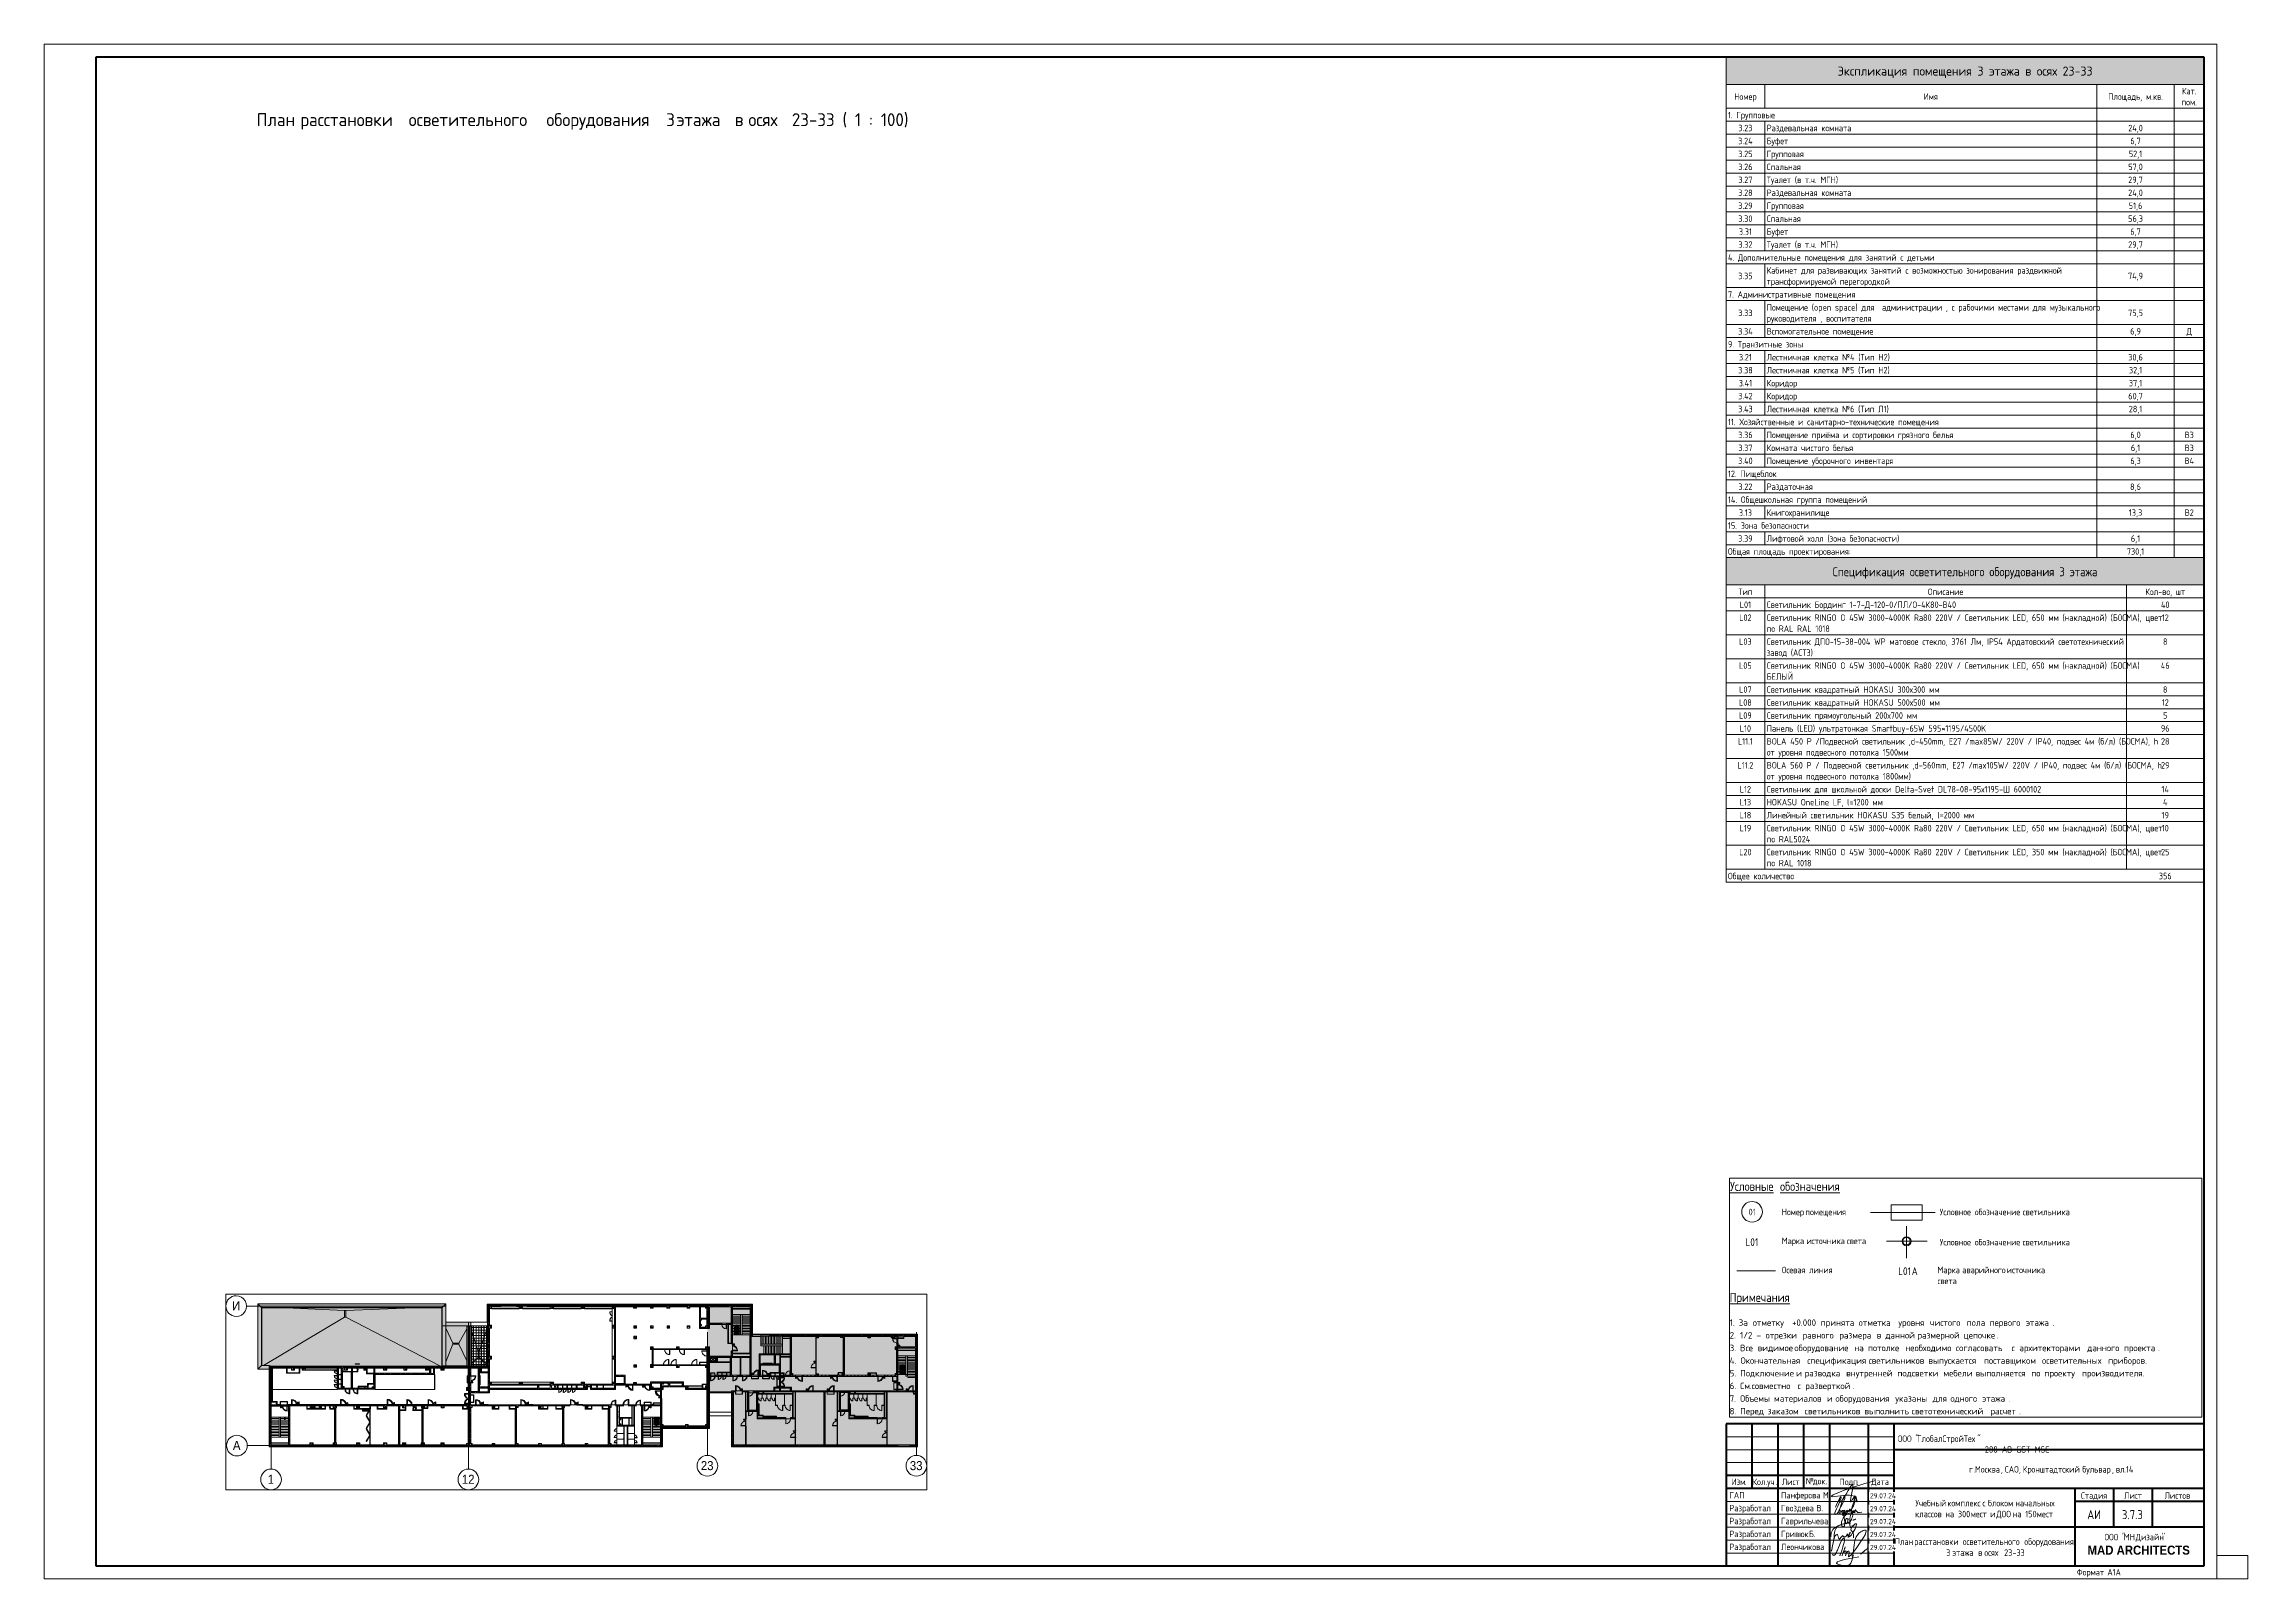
# Paper-space layout 'Layout1' of a CAD drawing. Header units: millimetres. Extents: x -841 to 12, y 0 to 594.
# The model-space entities are those that its viewports show. They can reach past a viewport. Long polylines and large blocks are cut down to what shows.
import ezdxf

# ---------------------------------------------------------------- set-up
doc = ezdxf.new("R2010")
doc.units = ezdxf.units.MM
for name, pattern in [('200_ШТРИХ__ш1_п0_6_', [800, 500, -300]), ('ADSK_Штрих_ш2 п1', [300, 200, -100]), ('Осевая', [3175, 635, -476.25, 1587.5, -476.25])]:
    doc.linetypes.add(name, pattern=pattern)
for name, color, linetype, lineweight, true_color in [('A-ANNO-NOTE', 1, 'Continuous', 9, 0xff0000), ('A-DETL-2', 7, 'Continuous', 5, 0x737373), ('A-DETL-GENF-3', 7, 'Continuous', 5, 0xaaaaaa), ('A-DETL-GENF-4', 7, 'Continuous', 5, 0xe2e2e2), ('A-DETL-GENF-5', 7, 'Continuous', 5, 0xb7b7b7), ('A-DOOR-2', 7, 'Continuous', 5, 0xb7b7b7), ('A-DOOR-3', 7, 'Continuous', 5, 0xe2e2e2), ('A-DOOR-4', 7, 'Continuous', 5, 0xaaaaaa), ('A-DOOR-6', 7, 'Continuous', 5, 0x737373), ('A-DOOR-FRAM-2', 7, 'Continuous', 5, 0xe2e2e2), ('A-DOOR-FRAM-3', 7, 'Continuous', 5, 0xb7b7b7), ('A-DOOR-FRAM-4', 7, 'Continuous', 5, 0xaaaaaa), ('A-FLOR-1', 7, 'Continuous', 5, 0xb7b7b7), ('A-FLOR-2', 7, 'Continuous', 5, 0xaaaaaa), ('A-GENM-4', 7, 'Continuous', 5, 0x737373), ('A-GENM-5', 7, 'Continuous', 5, 0xe2ddcd), ('A-GLAZ-2', 7, 'Continuous', 5, 0x737373), ('A-GLAZ-CURT-3', 7, 'Continuous', 5, 0x737373), ('A-GLAZ-CWMG-3', 7, 'Continuous', 5, 0x737373), ('A-GLAZ-CWMG-4', 7, 'Continuous', 5, 0x383e42), ('A-WALL-8', 7, 'Continuous', 5, 0x737373), ('A-WALL-9', 7, 'Continuous', 9, 0x737373), ('G-ANNO-TEXT-1', 1, 'Continuous', 9, 0xff0000), ('I-WALL-1', 7, 'Continuous', 9, 0xe7e7e7), ('I-WALL-3', 7, 'Continuous', 5, 0x737373), ('I-WALL-4', 7, 'Continuous', 5, 0x787878), ('M-EQPM-2', 7, 'Continuous', 5, 0x737373), ('S-COLS-2', 7, 'Continuous', 5, 0x737373), ('S-STRS-4', 7, 'Continuous', 5, 0x737373)]:
    doc.layers.add(name, color=color, linetype=linetype, lineweight=lineweight, true_color=true_color)
for name, color, linetype, lineweight in [('A-DETL', 7, 'Continuous', 9), ('A-DETL-1', 7, 'ADSK_Штрих_ш2 п1', 9), ('A-DETL-3', 7, 'Continuous', 5), ('A-DETL-MBND-1', 7, '200_ШТРИХ__ш1_п0_6_', 9), ('A-DOOR-5', 7, 'Continuous', 5), ('A-GENM-3', 7, 'Continuous', 5), ('A-GLAZ-3', 7, 'Continuous', 5), ('A-GLAZ-CURT-2', 7, 'Continuous', 5), ('A-GLAZ-CWMG-2', 7, 'Continuous', 5), ('A-ROOF', 7, 'Continuous', 5), ('A-ROOF-PATT', 7, 'Continuous', 5), ('A-WALL', 7, 'Continuous', 9), ('A-WALL-7', 7, 'Continuous', 5), ('G-ANNO-LEGN', 7, 'Continuous', 9), ('G-ANNO-SCHD', 7, 'Continuous', 9), ('G-ANNO-TEXT', 7, 'Continuous', 9), ('G-ANNO-TTLB', 7, 'Continuous', 9), ('I-WALL-2', 7, 'Continuous', 5), ('S-COLS-1', 7, 'Continuous', 5), ('S-STRS-3', 7, 'Continuous', 5), ('Оси', 7, 'Continuous', 9), ('Оси-1', 7, 'Continuous', 20), ('Оси-2', 7, 'Осевая', 9)]:
    doc.layers.add(name, color=color, linetype=linetype, lineweight=lineweight)
doc.layers.add('A-DETL-GENF-2', color=7, linetype='Continuous', lineweight=9, true_color=0xc0c0c0, transparency=0.4)
doc.layers.add('G-ANNO-NPLT', color=7, linetype='Continuous', plot=False)
doc.styles.add('Arial_1', font='arial.ttf', dxfattribs={"width": 0.9, "height": 1750})
doc.styles.add('Arial_B', font='', dxfattribs={"width": 0.9, "height": 3.5})
doc.styles.add('GOST Common_2', font='GOST_Common.ttf', dxfattribs={"width": 0.9, "height": 3.5})
doc.styles.add('GOST Common_3', font='GOST_Common.ttf', dxfattribs={"width": 0.9, "height": 3})
doc.styles.add('GOST Common_4', font='GOST_Common.ttf', dxfattribs={"width": 0.9, "height": 2.5})
doc.styles.add('GOST Common_5', font='GOST_Common.ttf', dxfattribs={"height": 5})
doc.styles.add('GOST Common_6', font='GOST_Common.ttf', dxfattribs={"height": 3.5})
doc.styles.add('GOST Common_7', font='GOST_Common.ttf', dxfattribs={"width": 0.9, "height": 2})
doc.styles.add('ISOCPEUR_4', font='isocpeur.ttf', dxfattribs={"height": 2.5})
doc.styles.get('Arial_B').set_extended_font_data('Arial', bold=True)
pattern_1 = [(45, (147798.7, 0), (-285.1231, 285.1231), []), (45, (148083.8, 0), (-285.1231, 285.1231), [504.031, -100.806, 16.764, -84.042])]
pattern_2 = [(45, (-84450, -22950), (-285.1231, 285.1231), []), (45, (-84164.88, -22950), (-285.1231, 285.1231), [504.031, -100.806, 16.764, -84.042])]
pattern_3 = [(135, (147798.7, 0), (-176.7767, -176.7767), [])]
pattern_4 = [(135, (147798.7, 0), (-353.5534, -353.5534), [])]
pattern_5 = [(45, (147798.7, 0), (-353.5534, 353.5534), []), (135, (147798.7, 0), (-353.5534, -353.5534), [])]
pattern_6 = [(45, (147798.7, 0), (-176.7767, 176.7767), [])]
pattern_7 = [(135, (1826.41, 164.685), (-14.14214, -14.14214), []), (225, (1826.41, 164.685), (14.14214, -14.14214), [])]
pattern_8 = [(45, (-296.384, 164.685), (-14.1421, 14.1421), []), (135, (-296.384, 164.685), (-14.1421, -14.1421), [])]
pattern_9 = [(135, (147798.7, 0), (-377.1708, -377.1708), [533.4, -88.9, 17.78, -88.9]), (135, (147798.7, 376.94), (-377.1708, -377.1708), []), (50, (147798.7, 0), (637.6445, -55.7866), [66.675, -733.425]), (355, (147798.7, 0), (-123.3494, 668.6992), [53.34, -586.74]), (100.451, (147851.8, -4.65), (514.299, 612.908), [56.665, -623.315]), (46.184, (147798.7, 177.8), (948.7764, -147.1497), [100.012, -1100.137]), (96.636, (147877.8, 165.5), (830.909, 865.997), [84.998, -934.973]), (351.184, (147798.7, 177.8), (830.918, 865.988), [80.01, -880.11]), (21, (147887.6, 133.35), (530.6506, -357.9283), [66.675, -733.425]), (326, (147887.6, 133.35), (216.308, 644.6585), [53.34, -586.74]), (71.451, (147931.8, 103.5), (746.9596, 286.7243), [56.665, -623.315]), (37.5, (147798.7, 0), (10.81053, 295.9426), [16.764, -562.864, 16.764, -578.866, -588.962]), (37.5, (147798.7, 0), (10.81053, 295.9426), [-1175.258, 16.764, -572.198]), (7.5, (147798.7, 0), (233.8692, 350.63175), [16.764, -322.834, 16.764, -549.529, -224.472]), (7.5, (147798.7, 0), (233.8692, 350.63175), [-905.891, 16.764, -207.708]), (327.5, (147600.44, 0), (474.5678, -20.0513), [16.764, -205.486, 16.764, -676.656, -920.115]), (327.5, (147600.44, 0), (474.5678, -20.0513), [-915.67, 16.764, -903.351]), (317.5, (147511.54, 0), (518.4522, 88.9934), [16.764, -272.161, 16.764, -443.738, -653.415]), (317.5, (147511.54, 0), (518.4522, 88.9934), [-749.427, 16.764, -636.651])]
pattern_10 = [(135, (1826.41, 174.685), (-14.14214, -14.14214), []), (225, (1826.41, 174.685), (14.14214, -14.14214), [])]
pattern_11 = [(45, (-296.384, 174.685), (-14.1421, 14.1421), []), (135, (-296.384, 174.685), (-14.1421, -14.1421), [])]
pattern_12 = [(135, (1751.41, 174.685), (-14.14214, -14.14214), []), (225, (1751.41, 174.685), (14.14214, -14.14214), [])]
pattern_13 = [(45, (-371.384, 174.685), (-14.1421, 14.1421), []), (135, (-371.384, 174.685), (-14.1421, -14.1421), [])]
pattern_14 = [(45, (147798.7, 0), (-427.6843, 427.6843), []), (45, (148083.8, 0), (-427.6843, 427.6843), [])]
pattern_15 = [(135, (1776.41, 174.685), (-14.14214, -14.14214), []), (225, (1776.41, 174.685), (14.14214, -14.14214), [])]
pattern_16 = [(45, (-346.384, 174.685), (-14.1421, 14.1421), []), (135, (-346.384, 174.685), (-14.1421, -14.1421), [])]
pattern_17 = [(135, (1576.41, 164.685), (-14.14214, -14.14214), []), (225, (1576.41, 164.685), (14.14214, -14.14214), [])]
pattern_18 = [(45, (-546.384, 164.685), (-14.1421, 14.1421), []), (135, (-546.384, 164.685), (-14.1421, -14.1421), [])]
pattern_19 = [(135, (1951.41, 164.685), (-14.14214, -14.14214), []), (225, (1951.41, 164.685), (14.14214, -14.14214), [])]
pattern_20 = [(45, (-171.384, 164.685), (-14.1421, 14.1421), []), (135, (-171.384, 164.685), (-14.1421, -14.1421), [])]
pattern_21 = [(45, (-84450, -18850), (-285.1231, 285.1231), []), (45, (-84164.88, -18850), (-285.1231, 285.1231), [504.031, -100.806, 16.764, -84.042])]
pattern_22 = [(45, (147798.7, 0), (-530.33, 530.33), []), (135, (147798.7, 0), (-530.33, -530.33), [])]

psp = doc.layouts.get("Layout1")

# ---------------------------------------------------------------- texts
at = {"layer": 'G-ANNO-SCHD', "line_spacing_factor": 1.022761}
for s, insert, char_height, width, attachment_point, style in [('Экспликация помещения 3 этажа в осях 23-33', (-97.46, 585.3), 3.5, 119.6956, 2, 'GOST Common_6'), ('Номер', (-182.5, 574.92), 2.5, 9.896, 2, 'GOST Common_4'), ('Имя', (-110.75, 574.92), 2.5, 6.1548, 2, 'GOST Common_4'), ('Площадь, м.кв.', (-31.5, 574.92), 2.5, 23.8349, 2, 'GOST Common_4'), ('Кат.\\Pпом.', (-10.71, 577.05), 2.5, 7.5125, 2, 'GOST Common_4'), ('1. Групповые', (-189.25, 567.77), 2.5, 20.2144, 1, 'GOST Common_4'), ('3.24', (-182.5, 557.75), 2.5, 6.6979, 2, 'GOST Common_4'), ('3.23', (-182.5, 562.76), 2.5, 6.4264, 2, 'GOST Common_4'), ('Раздевальная комната', (-174.25, 562.76), 2.5, 38.7996, 1, 'GOST Common_4'), ('Буфет', (-174.25, 557.75), 2.5, 10.7106, 1, 'GOST Common_4'), ('24,0', (-31.5, 562.76), 2.5, 6.8186, 2, 'GOST Common_4'), ('6,7', (-31.5, 557.75), 2.5, 4.6765, 2, 'GOST Common_4'), ('3.25', (-182.5, 552.74), 2.5, 6.4264, 2, 'GOST Common_4'), ('3.26', (-182.5, 547.73), 2.5, 6.4264, 2, 'GOST Common_4'), ('Спальная', (-174.25, 547.73), 2.5, 15.5078, 1, 'GOST Common_4'), ('Групповая', (-174.25, 552.74), 2.5, 17.1068, 1, 'GOST Common_4'), ('57,0', (-31.5, 547.73), 2.5, 6.5471, 2, 'GOST Common_4'), ('52,1', (-31.5, 552.74), 2.5, 6.0341, 2, 'GOST Common_4'), ('3.28', (-182.5, 537.71), 2.5, 6.4264, 2, 'GOST Common_4'), ('3.27', (-182.5, 542.72), 2.5, 6.4264, 2, 'GOST Common_4'), ('Туалет (в т.ч. МГН)', (-174.25, 542.72), 2.5, 31.4983, 1, 'GOST Common_4'), ('Раздевальная комната', (-174.25, 537.71), 2.5, 38.7996, 1, 'GOST Common_4'), ('29,7', (-31.5, 542.72), 2.5, 6.5471, 2, 'GOST Common_4'), ('24,0', (-31.5, 537.71), 2.5, 6.8186, 2, 'GOST Common_4'), ('3.29', (-182.5, 532.69), 2.5, 6.4264, 2, 'GOST Common_4'), ('Групповая', (-174.25, 532.69), 2.5, 17.1068, 1, 'GOST Common_4'), ('51,6', (-31.5, 532.69), 2.5, 6.0341, 2, 'GOST Common_4'), ('3.30', (-182.5, 527.68), 2.5, 6.4264, 2, 'GOST Common_4'), ('3.31', (-182.5, 522.67), 2.5, 5.9135, 2, 'GOST Common_4'), ('Спальная', (-174.25, 527.68), 2.5, 15.5078, 1, 'GOST Common_4'), ('Буфет', (-174.25, 522.67), 2.5, 10.7106, 1, 'GOST Common_4'), ('56,3', (-31.5, 527.68), 2.5, 6.5471, 2, 'GOST Common_4'), ('6,7', (-31.5, 522.67), 2.5, 4.6765, 2, 'GOST Common_4'), ('4. Дополнительные помещения для занятий с детьми', (-189.25, 512.65), 2.5, 87.103, 1, 'GOST Common_4'), ('3.32', (-182.5, 517.66), 2.5, 6.4264, 2, 'GOST Common_4'), ('Туалет (в т.ч. МГН)', (-174.25, 517.66), 2.5, 31.4983, 1, 'GOST Common_4'), ('29,7', (-31.5, 517.66), 2.5, 6.5471, 2, 'GOST Common_4'), ('3.35', (-182.5, 505.51), 2.5, 6.4264, 2, 'GOST Common_4'), ('Кабинет для развивающих занятий с возможностью зонирования раздвижной\\Pтрансформируемой перегородкой', (-174.25, 507.64), 2.5, 127.9843, 1, 'GOST Common_4'), ('74,9', (-31.5, 505.51), 2.5, 6.8186, 2, 'GOST Common_4'), ('7. Административные помещения', (-189.25, 498.36), 2.5, 54.6091, 1, 'GOST Common_4'), ('3.33', (-182.5, 491.22), 2.5, 6.4264, 2, 'GOST Common_4'), ('Помещение (open space) для  администрации , с рабочими местами для музыкального\\Pруководителя , воспитателя', (-174.25, 493.35), 2.5, 139.6001, 1, 'GOST Common_4'), ('75,5', (-31.5, 491.22), 2.5, 6.5471, 2, 'GOST Common_4'), ('9. Транзитные зоны', (-189.25, 479.07), 2.5, 32.1318, 1, 'GOST Common_4'), ('3.34', (-182.5, 484.08), 2.5, 6.6979, 2, 'GOST Common_4'), ('Вспомогательное помещение', (-174.25, 484.08), 2.5, 48.0318, 1, 'GOST Common_4'), ('6,9', (-31.5, 484.08), 2.5, 4.6765, 2, 'GOST Common_4'), ('\\fGOST Common|b0|i0|c204|p34|;\\W.9;Д', (-10.71, 484.08), 2.5, 2.4137, 2, 'GOST Common_4'), ('3.21', (-182.5, 474.06), 2.5, 5.9135, 2, 'GOST Common_4'), ('Лестничная клетка №4 (Тип Н2)', (-174.25, 474.06), 2.5, 52.7686, 1, 'GOST Common_4'), ('Лестничная клетка №5 (Тип Н2)', (-174.25, 469.04), 2.5, 52.4971, 1, 'GOST Common_4'), ('30,6', (-31.5, 474.06), 2.5, 6.5471, 2, 'GOST Common_4'), ('3.38', (-182.5, 469.04), 2.5, 6.4264, 2, 'GOST Common_4'), ('3.41', (-182.5, 464.03), 2.5, 6.185, 2, 'GOST Common_4'), ('Коридор', (-174.25, 464.03), 2.5, 13.3656, 1, 'GOST Common_4'), ('37,1', (-31.5, 464.03), 2.5, 6.0341, 2, 'GOST Common_4'), ('32,1', (-31.5, 469.04), 2.5, 6.0341, 2, 'GOST Common_4'), ('3.43', (-182.5, 454.01), 2.5, 6.6979, 2, 'GOST Common_4'), ('3.42', (-182.5, 459.02), 2.5, 6.6979, 2, 'GOST Common_4'), ('Лестничная клетка №6 (Тип Л1)', (-174.25, 454.01), 2.5, 51.9842, 1, 'GOST Common_4'), ('Коридор', (-174.25, 459.02), 2.5, 13.3656, 1, 'GOST Common_4'), ('60,7', (-31.5, 459.02), 2.5, 6.5471, 2, 'GOST Common_4'), ('28,1', (-31.5, 454.01), 2.5, 6.0341, 2, 'GOST Common_4'), ('11. Хозяйственные и санитарно-технические помещения', (-189.25, 449), 2.5, 92.8052, 1, 'GOST Common_4'), ('3.36', (-182.5, 443.99), 2.5, 6.4264, 2, 'GOST Common_4'), ('Помещение приёма и сортировки грязного белья', (-174.25, 443.99), 2.5, 79.7111, 1, 'GOST Common_4'), ('6,0', (-31.5, 443.99), 2.5, 4.6765, 2, 'GOST Common_4'), ('В3', (-10.71, 443.99), 2.5, 4.0127, 2, 'GOST Common_4'), ('3.37', (-182.5, 438.98), 2.5, 6.4264, 2, 'GOST Common_4'), ('Комната чистого белья', (-174.25, 438.98), 2.5, 39.3427, 1, 'GOST Common_4'), ('6,1', (-31.5, 438.98), 2.5, 4.1636, 2, 'GOST Common_4'), ('В3', (-10.71, 438.98), 2.5, 4.0127, 2, 'GOST Common_4'), ('12. Пищеблок', (-189.25, 428.95), 2.5, 21.029, 1, 'GOST Common_4'), ('3.40', (-182.5, 433.96), 2.5, 6.6979, 2, 'GOST Common_4'), ('Помещение уборочного инвентаря', (-174.25, 433.96), 2.5, 56.4193, 1, 'GOST Common_4'), ('6,3', (-31.5, 433.96), 2.5, 4.6765, 2, 'GOST Common_4'), ('В4', (-10.71, 433.96), 2.5, 4.2842, 2, 'GOST Common_4'), ('14. Общешкольная группа помещений', (-189.25, 418.93), 2.5, 60.8846, 1, 'GOST Common_4'), ('3.22', (-182.5, 423.94), 2.5, 6.4264, 2, 'GOST Common_4'), ('Раздаточная', (-174.25, 423.94), 2.5, 22.085, 1, 'GOST Common_4'), ('8,6', (-31.5, 423.94), 2.5, 4.6765, 2, 'GOST Common_4'), ('3.13', (-182.5, 413.92), 2.5, 5.9135, 2, 'GOST Common_4'), ('Книгохранилище', (-174.25, 413.92), 2.5, 27.5459, 1, 'GOST Common_4'), ('13,3', (-31.5, 413.92), 2.5, 6.0341, 2, 'GOST Common_4'), ('В2', (-10.71, 413.92), 2.5, 4.0127, 2, 'GOST Common_4'), ('15. Зона безопасности', (-189.25, 408.91), 2.5, 36.4764, 1, 'GOST Common_4'), ('3.39', (-182.5, 403.89), 2.5, 6.4264, 2, 'GOST Common_4'), ('Лифтовой холл (зона безопасности)', (-174.25, 403.89), 2.5, 59.0743, 1, 'GOST Common_4'), ('6,1', (-31.5, 403.89), 2.5, 4.1636, 2, 'GOST Common_4'), ('Общая площадь проектирования:', (-189.25, 398.88), 2.5, 54.5789, 1, 'GOST Common_4'), ('730,1', (-31.5, 398.88), 2.5, 7.9047, 2, 'GOST Common_4'), ('Спецификация осветительного оборудования 3 этажа', (-97.5, 391.54), 3.5, 126.1999, 2, 'GOST Common_2'), ('Тип', (-182.5, 383.29), 2.5, 5.8833, 2, 'GOST Common_4'), ('L01', (-182.5, 378.28), 2.5, 5.0989, 2, 'GOST Common_4'), ('Светильник Бординг 1-7-Д-120-0/ПЛ/О-4К80-В40', (-174.25, 378.28), 2.5, 82.6679, 1, 'GOST Common_4'), ('Описание', (-105, 383.29), 2.5, 15.2664, 2, 'GOST Common_4'), ('Кол-во, шт', (-20, 383.29), 2.5, 18.193, 2, 'GOST Common_4'), ('40', (-20, 378.28), 2.5, 4.0127, 2, 'GOST Common_4'), ('L02', (-182.5, 373.27), 2.5, 5.6118, 2, 'GOST Common_4'), ('Светильник RINGO O 45W 3000-4000K Ra80 220V / Светильник LED, 650 мм (накладной) (БОСМА), цвет\\Pпо RAL RAL 1018', (-174.25, 373.27), 2.5, 165.6374, 1, 'GOST Common_4'), ('12', (-20, 373.27), 2.5, 3.2283, 2, 'GOST Common_4'), ('L03', (-182.5, 363.99), 2.5, 5.6118, 2, 'GOST Common_4'), ('Светильник ДПО-15-38-004 WP матовое стекло, 3761 Лм, IP54 Ардатовский светотехнический\\Pзавод (АСТЗ)', (-174.25, 363.99), 2.5, 155.9526, 1, 'GOST Common_4'), ('\\fGOST Common|b0|i0|c204|p34|;\\W.9;8', (-20, 363.99), 2.5, 1.8706, 2, 'GOST Common_4'), ('L05', (-182.5, 354.72), 2.5, 5.6118, 2, 'GOST Common_4'), ('Светильник RINGO O 45W 3000-4000K Ra80 220V / Светильник LED, 650 мм (накладной) (БОСМА)\\PБЕЛЫЙ', (-174.25, 354.72), 2.5, 155.4699, 1, 'GOST Common_4'), ('46', (-20, 354.72), 2.5, 4.0127, 2, 'GOST Common_4'), ('L07', (-182.5, 345.45), 2.5, 5.6118, 2, 'GOST Common_4'), ('Светильник квадратный HOKASU 300х300 мм', (-174.25, 345.45), 2.5, 73.5563, 1, 'GOST Common_4'), ('\\fGOST Common|b0|i0|c204|p34|;\\W.9;8', (-20, 345.45), 2.5, 1.8706, 2, 'GOST Common_4'), ('L08', (-182.5, 340.43), 2.5, 5.6118, 2, 'GOST Common_4'), ('L09', (-182.5, 335.42), 2.5, 5.6118, 2, 'GOST Common_4'), ('Светильник квадратный HOKASU 500х500 мм', (-174.25, 340.43), 2.5, 73.5563, 1, 'GOST Common_4'), ('Светильник прямоугольный 200х700 мм', (-174.25, 335.42), 2.5, 64.2939, 1, 'GOST Common_4'), ('12', (-20, 340.43), 2.5, 3.2283, 2, 'GOST Common_4'), ('\\fGOST Common|b0|i0|c204|p34|;\\W.9;5', (-20, 335.42), 2.5, 1.8706, 2, 'GOST Common_4'), ('L11.1', (-182.5, 325.4), 2.5, 6.7582, 2, 'GOST Common_4'), ('L10', (-182.5, 330.41), 2.5, 5.0989, 2, 'GOST Common_4'), ('BOLA 450 P /Подвесной светильник ,d-450mm, E27 /max85W/ 220V / IP40, подвес 4м (б/л) (БОСМА), h\\Pот уровня подвесного потолка 1500мм', (-174.25, 325.4), 2.5, 163.7065, 1, 'GOST Common_4'), ('Панель (LED) ультратонкая Smartbuy-65W 595*1195/4500K', (-174.25, 330.41), 2.5, 97.18, 1, 'GOST Common_4'), ('28', (-20, 325.4), 2.5, 3.7412, 2, 'GOST Common_4'), ('96', (-20, 330.41), 2.5, 3.7412, 2, 'GOST Common_4'), ('L11.2', (-182.5, 316.13), 2.5, 7.2712, 2, 'GOST Common_4'), ('BOLA 560 P / Подвесной светильник ,d-560mm, E27 /max105W/ 220V / IP40, подвес 4м (б/л) (БОСМА, h\\Pот уровня подвесного потолка 1800мм)', (-174.25, 316.13), 2.5, 164.3702, 1, 'GOST Common_4'), ('29', (-20, 316.13), 2.5, 3.7412, 2, 'GOST Common_4'), ('L13', (-182.5, 301.84), 2.5, 5.0989, 2, 'GOST Common_4'), ('L12', (-182.5, 306.85), 2.5, 5.0989, 2, 'GOST Common_4'), ('Светильник для школьной доски Delta-Svet DL78-08-95х1195-Ш 6000102', (-174.25, 306.85), 2.5, 117.5151, 1, 'GOST Common_4'), ('HOKASU OneLine LF, l=1200 мм', (-174.25, 301.84), 2.5, 48.062, 1, 'GOST Common_4'), ('14', (-20, 306.85), 2.5, 3.4998, 2, 'GOST Common_4'), ('\\fGOST Common|b0|i0|c204|p34|;\\W.9;4', (-20, 301.84), 2.5, 2.1421, 2, 'GOST Common_4'), ('L18', (-182.5, 296.83), 2.5, 5.0989, 2, 'GOST Common_4'), ('L19', (-182.5, 291.82), 2.5, 5.0989, 2, 'GOST Common_4'), ('Линейный светильник HOKASU S35 белый, l=2000 мм', (-174.25, 296.83), 2.5, 84.4178, 1, 'GOST Common_4'), ('Светильник RINGO O 45W 3000-4000K Ra80 220V / Светильник LED, 650 мм (накладной) (БОСМА), цвет\\Pпо RAL5024', (-174.25, 291.82), 2.5, 165.6374, 1, 'GOST Common_4'), ('19', (-20, 296.83), 2.5, 3.2283, 2, 'GOST Common_4'), ('10', (-20, 291.82), 2.5, 3.2283, 2, 'GOST Common_4'), ('L20', (-182.5, 282.55), 2.5, 5.6118, 2, 'GOST Common_4'), ('Светильник RINGO O 45W 3000-4000K Ra80 220V / Светильник LED, 350 мм (накладной) (БОСМА), цвет\\Pпо RAL 1018', (-174.25, 282.55), 2.5, 165.6374, 1, 'GOST Common_4'), ('25', (-20, 282.55), 2.5, 3.7412, 2, 'GOST Common_4'), ('Общее количество', (-189.25, 273.27), 2.5, 30.3819, 1, 'GOST Common_4'), ('356', (-20, 273.27), 2.5, 5.6118, 2, 'GOST Common_4')]:
    psp.add_mtext(s, dxfattribs=dict(at, insert=insert, char_height=char_height, width=width, attachment_point=attachment_point, style=style))
at = {"layer": 'G-ANNO-TTLB', "attachment_point": 1}
for s, insert, char_height, width, style in [('План', (-758.74, 567.24), 5, 18.4388, 'GOST Common_5'), ('\\fGOST Common|b0|i0|c204|p34|; ', (-743.53, 567.24), 5, 2.0844, 'GOST Common_5'), ('расстановки', (-741.81, 567.24), 5, 48.7426, 'GOST Common_5'), ('\\fGOST Common|b0|i0|c204|p34|; ', (-701.59, 567.24), 5, 2.0844, 'GOST Common_5'), ('осветительного', (-699.87, 567.24), 5, 62.5316, 'GOST Common_5'), ('\\fGOST Common|b0|i0|c204|p34|; ', (-648.28, 567.24), 5, 2.0844, 'GOST Common_5'), ('оборудования', (-646.56, 567.24), 5, 52.5105, 'GOST Common_5'), (' 3 ', (-603.23, 567.24), 5, 8.4979, 'GOST Common_5'), ('этажа', (-596.22, 567.24), 5, 25.2532, 'GOST Common_5'), ('\\fGOST Common|b0|i0|c204|p34|; ', (-575.38, 567.24), 5, 2.0844, 'GOST Common_5'), ('\\fGOST Common|b0|i0|c204|p34|;в', (-573.66, 567.24), 5, 4.3291, 'GOST Common_5'), ('\\fGOST Common|b0|i0|c204|p34|; ', (-570.09, 567.24), 5, 2.0844, 'GOST Common_5'), ('осях', (-568.37, 567.24), 5, 16.6751, 'GOST Common_5'), (' 23-33 ( 1 : 100)', (-554.61, 567.24), 5, 53.7932, 'GOST Common_5'), ('ООО', (-123.53, 55.52), 2.5, 6.4937, 'GOST Common_4'), (' "', (-118.17, 55.52), 2.5, 2.5975, 'GOST Common_4'), ('ГлобалСтройТех', (-116.03, 55.52), 2.5, 28.2114, 'GOST Common_4'), ('"                                                                               288-AB-GST-MSC', (-92.75, 55.52), 2.5, 105.1974, 'GOST Common_4'), ('\\fGOST Common|b0|i0|c204|p34|;\\W.9;г', (-95.9, 43.66), 2.5, 1.9481, 'GOST Common_4'), ('Москва', (-93.64, 43.66), 2.5, 12.1215, 'GOST Common_4'), ('САО', (-82.09, 43.66), 2.5, 6.5658, 'GOST Common_4'), ('Кронштадтский', (-75.12, 43.66), 2.5, 26.9848, 'GOST Common_4'), ('\\fGOST Common|b0|i0|c204|p34|;\\W.9; ', (-52.86, 43.66), 2.5, 0.938, 'GOST Common_4'), ('бульвар', (-52.08, 43.66), 2.5, 13.8532, 'GOST Common_4'), ('вл', (-39.11, 43.66), 2.5, 3.8962, 'GOST Common_4'), ('.14', (-35.89, 43.66), 2.5, 4.3291, 'GOST Common_4'), ('\\fGOST Common|b0|i0|c204|p34|;\\W.9;.', (-94.29, 43.66), 2.5, 0.7937, 'GOST Common_4'), (', ', (-83.64, 43.66), 2.5, 1.8759, 'GOST Common_4'), (', ', (-76.67, 43.66), 2.5, 1.8759, 'GOST Common_4'), (', ', (-40.65, 43.66), 2.5, 1.8759, 'GOST Common_4'), ('Учебный', (-116.7, 30.59), 2.5, 14.0696, 'GOST Common_4'), ('классов', (-116.82, 26.36), 2.5, 13.2759, 'GOST Common_4'), ('\\fGOST Common|b0|i0|c204|p34|;\\W.9; ', (-105.87, 26.36), 2.5, 0.938, 'GOST Common_4'), ('\\fGOST Common|b0|i0|c204|p34|;\\W.9; ', (-105.1, 30.59), 2.5, 0.938, 'GOST Common_4'), ('на', (-105.1, 26.36), 2.5, 4.1127, 'GOST Common_4'), ('комплекс', (-104.32, 30.59), 2.5, 15.5127, 'GOST Common_4'), (' 300 ', (-101.7, 26.36), 2.5, 7.7203, 'GOST Common_4'), ('мест', (-95.33, 26.36), 2.5, 8.2253, 'GOST Common_4'), ('\\fGOST Common|b0|i0|c204|p34|;\\W.9; ', (-91.52, 30.59), 2.5, 0.938, 'GOST Common_4'), ('\\fGOST Common|b0|i0|c204|p34|;\\W.9;с', (-90.75, 30.59), 2.5, 1.6595, 'GOST Common_4'), ('\\fGOST Common|b0|i0|c204|p34|;\\W.9; ', (-89.38, 30.59), 2.5, 0.938, 'GOST Common_4'), ('\\fGOST Common|b0|i0|c204|p34|;\\W.9; ', (-88.55, 26.36), 2.5, 0.938, 'GOST Common_4'), ('блоком', (-88.61, 30.59), 2.5, 11.9051, 'GOST Common_4'), ('\\fGOST Common|b0|i0|c204|p34|;\\W.9;и', (-87.77, 26.36), 2.5, 1.9481, 'GOST Common_4'), ('\\fGOST Common|b0|i0|c204|p34|;\\W.9; ', (-86.17, 26.36), 2.5, 0.938, 'GOST Common_4'), ('ДОО', (-85.39, 26.36), 2.5, 6.7823, 'GOST Common_4'), ('\\fGOST Common|b0|i0|c204|p34|;\\W.9; ', (-79.8, 26.36), 2.5, 0.938, 'GOST Common_4'), ('на', (-79.02, 26.36), 2.5, 4.1127, 'GOST Common_4'), ('\\fGOST Common|b0|i0|c204|p34|;\\W.9; ', (-78.78, 30.59), 2.5, 0.938, 'GOST Common_4'), ('начальных', (-78.01, 30.59), 2.5, 18.1823, 'GOST Common_4'), (' 150 ', (-75.63, 26.36), 2.5, 7.143, 'GOST Common_4'), ('мест', (-69.73, 26.36), 2.5, 8.2253, 'GOST Common_4'), ('АИ', (-50.19, 26.62), 3.5, 6.5658, 'GOST Common_2'), ('3.7.3', (-36.77, 26.62), 3.5, 10.3899, 'GOST Common_2'), ('План', (-124.71, 15.66), 2.5, 8.2253, 'GOST Common_4'), ('\\fGOST Common|b0|i0|c204|p34|;\\W.9; ', (-117.93, 15.66), 2.5, 0.938, 'GOST Common_4'), ('расстановки', (-117.15, 15.66), 2.5, 21.7899, 'GOST Common_4'), ('3 ', (-104.77, 11.42), 2.5, 2.8861, 'GOST Common_4'), ('этажа', (-102.39, 11.42), 2.5, 11.1835, 'GOST Common_4'), ('\\fGOST Common|b0|i0|c204|p34|;\\W.9; ', (-99.17, 15.66), 2.5, 0.938, 'GOST Common_4'), ('осветительного', (-98.4, 15.66), 2.5, 27.9949, 'GOST Common_4'), ('\\fGOST Common|b0|i0|c204|p34|;\\W.9; ', (-93.16, 11.42), 2.5, 0.938, 'GOST Common_4'), ('\\fGOST Common|b0|i0|c204|p34|;\\W.9;в', (-92.39, 11.42), 2.5, 1.9481, 'GOST Common_4'), ('\\fGOST Common|b0|i0|c204|p34|;\\W.9; ', (-90.78, 11.42), 2.5, 0.938, 'GOST Common_4'), ('осях', (-90.01, 11.42), 2.5, 7.5038, 'GOST Common_4'), (' 23-33', (-83.81, 11.42), 2.5, 10.6785, 'GOST Common_4'), ('\\fGOST Common|b0|i0|c204|p34|;\\W.9; ', (-75.3, 15.66), 2.5, 0.938, 'GOST Common_4'), ('оборудования', (-74.53, 15.66), 2.5, 23.5937, 'GOST Common_4')]:
    psp.add_mtext(s, dxfattribs=dict(at, insert=insert, char_height=char_height, width=width, style=style))

msp = doc.modelspace()

# ---------------------------------------------------------------- texts
at = {"layer": 'G-ANNO-TEXT', "attachment_point": 1}
for s, insert, char_height, width, style in [('\\LУсловные', (125428.45, 3124.57), 3.5, 22.1506, 'GOST Common_2'), ('\\L\\fGOST Common|b0|i0|c204|p34|;\\W.9;\\L ', (125446.72, 3124.57), 3.5, 1.2987, 'GOST Common_2'), ('\\Lобозначения', (125447.79, 3124.57), 3.5, 30.1595, 'GOST Common_2'), ('01', (125435.62, 3114.15), 2.5, 3.319, 'GOST Common_4'), ('Номер', (125448.44, 3114.15), 2.5, 10.1734, 'GOST Common_4'), ('\\fGOST Common|b0|i0|c204|p34|;\\W.9; ', (125456.83, 3114.15), 2.5, 0.938, 'GOST Common_4'), ('Условное', (125509.58, 3114.15), 2.5, 15.5127, 'GOST Common_4'), ('\\fGOST Common|b0|i0|c204|p34|;\\W.9; ', (125522.38, 3114.15), 2.5, 0.938, 'GOST Common_4'), ('обозначение', (125523.15, 3114.15), 2.5, 21.5013, 'GOST Common_4'), ('\\fGOST Common|b0|i0|c204|p34|;\\W.9; ', (125540.89, 3114.15), 2.5, 0.938, 'GOST Common_4'), ('помещения', (125457.61, 3114.15), 2.5, 18.543, 'GOST Common_4'), ('светильника', (125541.66, 3114.15), 2.5, 21.862, 'GOST Common_4'), ('Марка', (125448.44, 3102.95), 2.5, 10.6785, 'GOST Common_4'), ('\\fGOST Common|b0|i0|c204|p34|;\\W.9; ', (125457.25, 3102.95), 2.5, 0.938, 'GOST Common_4'), ('источника', (125458.03, 3102.95), 2.5, 17.9658, 'GOST Common_4'), ('\\fGOST Common|b0|i0|c204|p34|;\\W.9; ', (125472.85, 3102.95), 2.5, 0.938, 'GOST Common_4'), ('света', (125473.62, 3102.95), 2.5, 10.1734, 'GOST Common_4'), ('Условное', (125509.58, 3102.45), 2.5, 15.5127, 'GOST Common_4'), ('\\fGOST Common|b0|i0|c204|p34|;\\W.9; ', (125522.38, 3102.45), 2.5, 0.938, 'GOST Common_4'), ('обозначение', (125523.15, 3102.45), 2.5, 21.5013, 'GOST Common_4'), ('\\fGOST Common|b0|i0|c204|p34|;\\W.9; ', (125540.89, 3102.45), 2.5, 0.938, 'GOST Common_4'), ('светильника', (125541.66, 3102.45), 2.5, 21.862, 'GOST Common_4'), ('Осевая', (125448.44, 3091.7), 2.5, 11.8329, 'GOST Common_4'), ('\\fGOST Common|b0|i0|c204|p34|;\\W.9; ', (125458.2, 3091.7), 2.5, 0.938, 'GOST Common_4'), ('линия', (125458.98, 3091.7), 2.5, 9.7405, 'GOST Common_4'), ('Марка', (125508.72, 3091.7), 2.5, 10.6785, 'GOST Common_4'), ('\\fGOST Common|b0|i0|c204|p34|;\\W.9; ', (125517.54, 3091.7), 2.5, 0.938, 'GOST Common_4'), ('аварийного', (125518.31, 3091.7), 2.5, 19.9139, 'GOST Common_4'), ('\\fGOST Common|b0|i0|c204|p34|;\\W.9; ', (125534.74, 3091.7), 2.5, 0.938, 'GOST Common_4'), ('источника', (125535.51, 3091.7), 2.5, 17.9658, 'GOST Common_4'), ('\\fGOST Common|b0|i0|c204|p34|;\\W.9; ', (125550.34, 3091.7), 2.5, 0.938, 'GOST Common_4'), ('\\LПримечания', (125428.27, 3081.57), 3.5, 28.4278, 'GOST Common_2'), ('света', (125508.72, 3087.47), 2.5, 10.1734, 'GOST Common_4'), ('1. ', (125428.27, 3071.32), 2.5, 4.2489, 'ISOCPEUR_4'), ('За', (125431.78, 3071.32), 2.5, 4.73, 'ISOCPEUR_4'), ('\\fISOCPEUR|b0|i0|c204|p34|; ', (125435.68, 3071.32), 2.5, 1.8439, 'ISOCPEUR_4'), (' +0.000 ', (125450.83, 3071.32), 2.5, 15.3924, 'ISOCPEUR_4'), ('\\fISOCPEUR|b0|i0|c204|p34|; ', (125476.69, 3071.32), 2.5, 1.8439, 'ISOCPEUR_4'), ('\\fISOCPEUR|b0|i0|c204|p34|; ', (125492.04, 3071.32), 2.5, 1.8439, 'ISOCPEUR_4'), ('\\fISOCPEUR|b0|i0|c204|p34|; ', (125504.27, 3071.32), 2.5, 1.8439, 'ISOCPEUR_4'), ('\\fISOCPEUR|b0|i0|c204|p34|; ', (125518.49, 3071.32), 2.5, 1.8439, 'ISOCPEUR_4'), ('\\fISOCPEUR|b0|i0|c204|p34|; ', (125527.36, 3071.32), 2.5, 1.8439, 'ISOCPEUR_4'), ('\\fISOCPEUR|b0|i0|c204|p34|; ', (125541.38, 3071.32), 2.5, 1.8439, 'ISOCPEUR_4'), ('2. 1/2 ', (125428.27, 3066.43), 2.5, 12.5865, 'ISOCPEUR_4'), ('отметку', (125437.2, 3071.32), 2.5, 16.5148, 'ISOCPEUR_4'), ('\\fISOCPEUR|b0|i0|c204|p34|;–', (125438.66, 3066.43), 2.5, 2.4051, 'ISOCPEUR_4'), ('\\fISOCPEUR|b0|i0|c204|p34|; ', (125440.64, 3066.43), 2.5, 1.8439, 'ISOCPEUR_4'), ('отрезки', (125442.16, 3066.43), 2.5, 15.5527, 'ISOCPEUR_4'), ('\\fISOCPEUR|b0|i0|c204|p34|; ', (125454.99, 3066.43), 2.5, 1.8439, 'ISOCPEUR_4'), ('равного', (125456.52, 3066.43), 2.5, 15.3924, 'ISOCPEUR_4'), ('принята', (125463.53, 3071.32), 2.5, 15.9536, 'ISOCPEUR_4'), ('\\fISOCPEUR|b0|i0|c204|p34|; ', (125469.22, 3066.43), 2.5, 1.8439, 'ISOCPEUR_4'), ('размера', (125470.74, 3066.43), 2.5, 15.7131, 'ISOCPEUR_4'), ('отметка', (125478.21, 3071.32), 2.5, 16.7553, 'ISOCPEUR_4'), ('\\fISOCPEUR|b0|i0|c204|p34|; ', (125483.7, 3066.43), 2.5, 1.8439, 'ISOCPEUR_4'), ('\\fISOCPEUR|b0|i0|c204|p34|;в', (125485.22, 3066.43), 2.5, 2.1646, 'ISOCPEUR_4'), ('\\fISOCPEUR|b0|i0|c204|p34|; ', (125487.01, 3066.43), 2.5, 1.8439, 'ISOCPEUR_4'), ('данной', (125488.53, 3066.43), 2.5, 13.2278, 'ISOCPEUR_4'), ('уровня', (125493.56, 3071.32), 2.5, 12.9873, 'ISOCPEUR_4'), ('\\fISOCPEUR|b0|i0|c204|p34|; ', (125499.44, 3066.43), 2.5, 1.8439, 'ISOCPEUR_4'), ('размерной', (125500.97, 3066.43), 2.5, 19.8017, 'ISOCPEUR_4'), ('чистого', (125505.79, 3071.32), 2.5, 15.3924, 'ISOCPEUR_4'), ('\\fISOCPEUR|b0|i0|c204|p34|; ', (125517.3, 3066.43), 2.5, 1.8439, 'ISOCPEUR_4'), ('цепочке', (125518.82, 3066.43), 2.5, 15.3924, 'ISOCPEUR_4'), ('пола', (125520.02, 3071.32), 2.5, 8.8987, 'ISOCPEUR_4'), ('первого', (125528.88, 3071.32), 2.5, 15.1519, 'ISOCPEUR_4'), ('\\fISOCPEUR|b0|i0|c204|p34|;.', (125531.52, 3066.43), 2.5, 0.8819, 'ISOCPEUR_4'), ('этажа', (125542.9, 3071.32), 2.5, 12.4262, 'ISOCPEUR_4'), ('\\fISOCPEUR|b0|i0|c204|p34|;.', (125553.15, 3071.32), 2.5, 0.8819, 'ISOCPEUR_4'), ('3. ', (125428.27, 3061.53), 2.5, 4.8903, 'ISOCPEUR_4'), ('4. ', (125428.27, 3056.64), 2.5, 5.1308, 'ISOCPEUR_4'), ('Все', (125432.31, 3061.53), 2.5, 6.4135, 'ISOCPEUR_4'), ('Окончательная', (125432.5, 3056.64), 2.5, 29.4219, 'ISOCPEUR_4'), ('\\fISOCPEUR|b0|i0|c204|p34|; ', (125437.6, 3061.53), 2.5, 1.8439, 'ISOCPEUR_4'), ('видимое', (125439.12, 3061.53), 2.5, 15.3924, 'ISOCPEUR_4'), ('\\fISOCPEUR|b0|i0|c204|p34|; ', (125451.82, 3061.53), 2.5, 1.8439, 'ISOCPEUR_4'), ('оборудование', (125453.34, 3061.53), 2.5, 26.2152, 'ISOCPEUR_4'), ('\\fISOCPEUR|b0|i0|c204|p34|; ', (125456.78, 3056.64), 2.5, 1.8439, 'ISOCPEUR_4'), ('спецификация', (125458.3, 3056.64), 2.5, 26.9367, 'ISOCPEUR_4'), ('\\fISOCPEUR|b0|i0|c204|p34|; ', (125474.97, 3061.53), 2.5, 1.8439, 'ISOCPEUR_4'), ('на', (125476.49, 3061.53), 2.5, 4.5696, 'ISOCPEUR_4'), ('\\fISOCPEUR|b0|i0|c204|p34|; ', (125480.26, 3061.53), 2.5, 1.8439, 'ISOCPEUR_4'), ('\\fISOCPEUR|b0|i0|c204|p34|; ', (125480.53, 3056.64), 2.5, 1.8439, 'ISOCPEUR_4'), ('потолке', (125481.78, 3061.53), 2.5, 15.7131, 'ISOCPEUR_4'), ('светильников', (125482.05, 3056.64), 2.5, 26.2152, 'ISOCPEUR_4'), ('\\fISOCPEUR|b0|i0|c204|p34|; ', (125494.75, 3061.53), 2.5, 1.8439, 'ISOCPEUR_4'), ('необходимо', (125496.27, 3061.53), 2.5, 21.8861, 'ISOCPEUR_4'), ('\\fISOCPEUR|b0|i0|c204|p34|; ', (125503.68, 3056.64), 2.5, 1.8439, 'ISOCPEUR_4'), ('выпускается', (125505.2, 3056.64), 2.5, 24.211, 'ISOCPEUR_4'), ('\\fISOCPEUR|b0|i0|c204|p34|; ', (125514.33, 3061.53), 2.5, 1.8439, 'ISOCPEUR_4'), ('согласовать', (125515.85, 3061.53), 2.5, 24.211, 'ISOCPEUR_4'), ('\\fISOCPEUR|b0|i0|c204|p34|; ', (125525.17, 3056.64), 2.5, 1.8439, 'ISOCPEUR_4'), ('поставщиком', (125526.7, 3056.64), 2.5, 25.4135, 'ISOCPEUR_4'), ('\\fISOCPEUR|b0|i0|c204|p34|; ', (125535.82, 3061.53), 2.5, 1.8439, 'ISOCPEUR_4'), ('\\fISOCPEUR|b0|i0|c204|p34|;с', (125537.35, 3061.53), 2.5, 1.8439, 'ISOCPEUR_4'), ('\\fISOCPEUR|b0|i0|c204|p34|; ', (125538.87, 3061.53), 2.5, 1.8439, 'ISOCPEUR_4'), ('архитекторами', (125540.39, 3061.53), 2.5, 29.9831, 'ISOCPEUR_4'), ('\\fISOCPEUR|b0|i0|c204|p34|; ', (125547.66, 3056.64), 2.5, 1.8439, 'ISOCPEUR_4'), ('осветительных', (125549.19, 3056.64), 2.5, 29.1814, 'ISOCPEUR_4'), ('\\fISOCPEUR|b0|i0|c204|p34|; ', (125565.13, 3061.53), 2.5, 1.8439, 'ISOCPEUR_4'), ('данного', (125566.65, 3061.53), 2.5, 15.3924, 'ISOCPEUR_4'), ('\\fISOCPEUR|b0|i0|c204|p34|; ', (125573.26, 3056.64), 2.5, 1.8439, 'ISOCPEUR_4'), ('приборов', (125574.78, 3056.64), 2.5, 17.3165, 'ISOCPEUR_4'), ('\\fISOCPEUR|b0|i0|c204|p34|; ', (125579.35, 3061.53), 2.5, 1.8439, 'ISOCPEUR_4'), ('проекта', (125580.87, 3061.53), 2.5, 15.9536, 'ISOCPEUR_4'), ('\\fISOCPEUR|b0|i0|c204|p34|;.', (125589.07, 3056.64), 2.5, 0.8819, 'ISOCPEUR_4'), ('\\fISOCPEUR|b0|i0|c204|p34|;.', (125594.03, 3061.53), 2.5, 0.8819, 'ISOCPEUR_4'), ('5. ', (125428.27, 3051.74), 2.5, 4.8903, 'ISOCPEUR_4'), ('6. ', (125428.27, 3046.85), 2.5, 4.8903, 'ISOCPEUR_4'), ('См', (125432.31, 3046.85), 2.5, 4.5696, 'ISOCPEUR_4'), ('Подключение', (125432.31, 3051.74), 2.5, 24.4515, 'ISOCPEUR_4'), ('совместно', (125436.8, 3046.85), 2.5, 19.6413, 'ISOCPEUR_4'), ('\\fISOCPEUR|b0|i0|c204|p34|; ', (125452.48, 3051.74), 2.5, 1.8439, 'ISOCPEUR_4'), ('\\fISOCPEUR|b0|i0|c204|p34|; ', (125453.01, 3046.85), 2.5, 1.8439, 'ISOCPEUR_4'), ('\\fISOCPEUR|b0|i0|c204|p34|;и', (125454, 3051.74), 2.5, 2.1646, 'ISOCPEUR_4'), ('\\fISOCPEUR|b0|i0|c204|p34|;с', (125454.53, 3046.85), 2.5, 1.8439, 'ISOCPEUR_4'), ('\\fISOCPEUR|b0|i0|c204|p34|; ', (125455.79, 3051.74), 2.5, 1.8439, 'ISOCPEUR_4'), ('\\fISOCPEUR|b0|i0|c204|p34|; ', (125456.05, 3046.85), 2.5, 1.8439, 'ISOCPEUR_4'), ('разводка', (125457.31, 3051.74), 2.5, 17.6371, 'ISOCPEUR_4'), ('разверткой', (125457.57, 3046.85), 2.5, 22.2869, 'ISOCPEUR_4'), ('\\fISOCPEUR|b0|i0|c204|p34|; ', (125471.86, 3051.74), 2.5, 1.8439, 'ISOCPEUR_4'), ('внутренней', (125473.38, 3051.74), 2.5, 22.2067, 'ISOCPEUR_4'), ('\\fISOCPEUR|b0|i0|c204|p34|; ', (125491.71, 3051.74), 2.5, 1.8439, 'ISOCPEUR_4'), ('подсветки', (125493.23, 3051.74), 2.5, 19.7215, 'ISOCPEUR_4'), ('\\fISOCPEUR|b0|i0|c204|p34|; ', (125509.5, 3051.74), 2.5, 1.8439, 'ISOCPEUR_4'), ('мебели', (125511.02, 3051.74), 2.5, 13.2278, 'ISOCPEUR_4'), ('\\fISOCPEUR|b0|i0|c204|p34|; ', (125521.93, 3051.74), 2.5, 1.8439, 'ISOCPEUR_4'), ('выполняется', (125523.46, 3051.74), 2.5, 24.2911, 'ISOCPEUR_4'), ('\\fISOCPEUR|b0|i0|c204|p34|; ', (125543.5, 3051.74), 2.5, 1.8439, 'ISOCPEUR_4'), ('по', (125545.02, 3051.74), 2.5, 4.3291, 'ISOCPEUR_4'), ('\\fISOCPEUR|b0|i0|c204|p34|; ', (125548.59, 3051.74), 2.5, 1.8439, 'ISOCPEUR_4'), ('проекту', (125550.11, 3051.74), 2.5, 15.7131, 'ISOCPEUR_4'), ('\\fISOCPEUR|b0|i0|c204|p34|; ', (125563.08, 3051.74), 2.5, 1.8439, 'ISOCPEUR_4'), ('производителя', (125564.6, 3051.74), 2.5, 28.5401, 'ISOCPEUR_4'), ('\\fISOCPEUR|b0|i0|c204|p34|;.', (125588.15, 3051.74), 2.5, 0.8819, 'ISOCPEUR_4'), ('7. ', (125428.27, 3041.95), 2.5, 4.8903, 'ISOCPEUR_4'), ('8. ', (125428.27, 3037.06), 2.5, 4.8903, 'ISOCPEUR_4'), ('Объемы', (125432.31, 3041.95), 2.5, 14.1097, 'ISOCPEUR_4'), ('Перед', (125432.31, 3037.06), 2.5, 11.0633, 'ISOCPEUR_4'), ('\\fISOCPEUR|b0|i0|c204|p34|;.', (125436.08, 3046.85), 2.5, 0.8819, 'ISOCPEUR_4'), ('\\fISOCPEUR|b0|i0|c204|p34|; ', (125441.43, 3037.06), 2.5, 1.8439, 'ISOCPEUR_4'), ('заказом', (125442.96, 3037.06), 2.5, 15.5527, 'ISOCPEUR_4'), ('\\fISOCPEUR|b0|i0|c204|p34|; ', (125443.95, 3041.95), 2.5, 1.8439, 'ISOCPEUR_4'), ('материалов', (125445.47, 3041.95), 2.5, 22.9283, 'ISOCPEUR_4'), ('\\fISOCPEUR|b0|i0|c204|p34|; ', (125455.79, 3037.06), 2.5, 1.8439, 'ISOCPEUR_4'), ('\\fISOCPEUR|b0|i0|c204|p34|; ', (125464.39, 3041.95), 2.5, 1.8439, 'ISOCPEUR_4'), ('\\fISOCPEUR|b0|i0|c204|p34|;и', (125465.91, 3041.95), 2.5, 2.1646, 'ISOCPEUR_4'), ('\\fISOCPEUR|b0|i0|c204|p34|; ', (125467.69, 3041.95), 2.5, 1.8439, 'ISOCPEUR_4'), ('оборудования', (125469.22, 3041.95), 2.5, 26.2152, 'ISOCPEUR_4'), ('\\fISOCPEUR|b0|i0|c204|p34|;.', (125475.96, 3046.85), 2.5, 0.8819, 'ISOCPEUR_4'), ('\\fISOCPEUR|b0|i0|c204|p34|; ', (125478.94, 3037.06), 2.5, 1.8439, 'ISOCPEUR_4'), ('\\fISOCPEUR|b0|i0|c204|p34|; ', (125490.85, 3041.95), 2.5, 1.8439, 'ISOCPEUR_4'), ('указаны', (125492.37, 3041.95), 2.5, 15.7131, 'ISOCPEUR_4'), ('\\fISOCPEUR|b0|i0|c204|p34|; ', (125497.2, 3037.06), 2.5, 1.8439, 'ISOCPEUR_4'), ('светотехнический', (125498.72, 3037.06), 2.5, 35.1139, 'ISOCPEUR_4'), ('\\fISOCPEUR|b0|i0|c204|p34|; ', (125505.33, 3041.95), 2.5, 1.8439, 'ISOCPEUR_4'), ('для', (125506.85, 3041.95), 2.5, 6.4937, 'ISOCPEUR_4'), ('\\fISOCPEUR|b0|i0|c204|p34|; ', (125512.21, 3041.95), 2.5, 1.8439, 'ISOCPEUR_4'), ('одного', (125513.73, 3041.95), 2.5, 12.9873, 'ISOCPEUR_4'), ('\\fISOCPEUR|b0|i0|c204|p34|; ', (125524.45, 3041.95), 2.5, 1.8439, 'ISOCPEUR_4'), ('этажа', (125525.97, 3041.95), 2.5, 12.4262, 'ISOCPEUR_4'), ('\\fISOCPEUR|b0|i0|c204|p34|; ', (125527.69, 3037.06), 2.5, 1.8439, 'ISOCPEUR_4'), ('\\fISOCPEUR|b0|i0|c204|p34|;.', (125536.22, 3041.95), 2.5, 0.8819, 'ISOCPEUR_4'), ('светильников', (125457.31, 3037.06), 2.5, 26.2152, 'ISOCPEUR_4'), ('выполнить', (125480.46, 3037.06), 2.5, 20.2827, 'ISOCPEUR_4'), ('расчет', (125529.21, 3037.06), 2.5, 13.4683, 'ISOCPEUR_4'), ('\\fISOCPEUR|b0|i0|c204|p34|;.', (125540.32, 3037.06), 2.5, 0.8819, 'ISOCPEUR_4')]:
    msp.add_mtext(s, dxfattribs=dict(at, insert=insert, char_height=char_height, width=width, style=style))
at = {"layer": 'G-ANNO-TEXT-1', "char_height": 3, "attachment_point": 1, "style": 'GOST Common_3'}
for s, insert, width in [('L01', (125434.41, 3102.72), 6.3494), ('L01', (125493.5, 3091.47), 6.3494), ('\\fGOST Common|b0|i0|c204|p34|;\\W.9;А', (125498.74, 3091.47), 2.9582)]:
    msp.add_mtext(s, dxfattribs=dict(at, insert=insert, width=width))
at = {"layer": 'Оси', "char_height": 1750, "attachment_point": 1, "style": 'Arial_1'}
for s, insert, width in [('\\fArial|b0|i0|c204|p34|;\\W.9;И', (140352.03, 27905.19), 1948.1006), ('\\fArial|b0|i0|c204|p34|;\\W.9;А', (140539.29, 905.19), 1803.7969), ('23', (231095.61, -3003.03), 3030.3787), ('33', (271545.61, -3003.03), 3030.3787), ('12', (184845.61, -5649.6), 3030.3787), ('\\fArial|b0|i0|c204|p34|;\\W.9;1', (147271.11, -5649.6), 1515.1894)]:
    msp.add_mtext(s, dxfattribs=dict(at, insert=insert, width=width))

# ---------------------------------------------------------------- blocks, each defined once
blk = doc.blocks.new('Штамп_РД_основной - А1А-27074248-План расстановки осветительного оборудования 3 этажа в осях 23-33')
at = {"layer": 'A-ANNO-NOTE'}
for points, knots in [([(-338.04, -117.09), (-338.7, -122.45), (-329.95, -103.67), (-335.82, -123.67), (-330.91, -113.57), (-333.31, -120.58), (-331.35, -115.2), (-331.8, -118.76), (-331.18, -118.6), (-331.48, -117.47), (-332.41, -115.06), (-346.74, -118.37), (-335.97, -113.63), (-324.18, -110.47)], [0, 0, 0, 0, 0.0513615, 0.1091052, 0.1522958, 0.178941, 0.1972205, 0.2080985, 0.2140042, 0.2188047, 0.2389907, 0.2707687, 0.3130687, 0.3130687, 0.3130687, 0.3130687]), ([(-339.6, -120.68), (-338.03, -117.16), (-337.34, -116.47), (-337.34, -117.01), (-338.8, -120.61), (-340.42, -123.93), (-338.88, -123.37), (-338.39, -122.01), (-335.91, -117.73), (-335.91, -116.39), (-336.4, -116.39), (-336.93, -117.86), (-338.31, -122.65)], [0, 0, 0, 0, 0.0080365, 0.0160998, 0.028237, 0.0420073, 0.0521324, 0.0641411, 0.0757014, 0.0858292, 0.0908816, 0.1013994, 0.1013994, 0.1013994, 0.1013994]), ([(-334.92, -121.85), (-335.39, -122.12), (-335.39, -122.36), (-335.08, -122.36), (-334.79, -121.86), (-335.46, -123.69), (-336.26, -124.25), (-335.67, -123.24), (-334.43, -122), (-333.69, -121.48), (-334.3, -121.48), (-334.58, -122.51), (-333.95, -122.51), (-332.11, -119.19), (-332.11, -118.03), (-332.59, -118.5), (-333.54, -122.06), (-333.54, -122.65)], [0, 0, 0, 0, 0.00162511, 0.00331349, 0.00754981, 0.01278161, 0.01888966, 0.02470924, 0.03042302, 0.03530305, 0.0391434, 0.04257709, 0.05077407, 0.05912564, 0.06755136, 0.07580968, 0.08321457, 0.08321457, 0.08321457, 0.08321457]), ([(-341.44, -132.23), (-341.94, -127.35), (-328.89, -126.72), (-340.13, -127.01), (-339.88, -131.73), (-341.68, -139.94), (-340.55, -134.68), (-340.23, -132.52), (-338.7, -130.28), (-338.3, -134.28), (-337.45, -132.06), (-336.73, -131.65)], [0, 0, 0, 0, 0.019426, 0.0387349, 0.0549438, 0.0672527, 0.0778646, 0.084698, 0.0906304, 0.096697, 0.1015072, 0.1015072, 0.1015072, 0.1015072]), ([(-338.31, -122.65), (-338.31, -123.16), (-337.4, -123.16), (-337.4, -122.18), (-337.76, -122.18), (-337.86, -122.27), (-337.86, -122.45), (-336.95, -122.11), (-337.26, -122.65)], [0, 0, 0, 0, 0.00358547, 0.00695057, 0.00915819, 0.01015554, 0.01205798, 0.01469377, 0.01469377, 0.01469377, 0.01469377]), ([(-336.52, -122.82), (-335.98, -125.91), (-335.98, -128.51), (-337.09, -128.51), (-337.63, -126.53), (-335.78, -123.34), (-334.29, -122.94), (-332.03, -122.74)], [0, 0, 0, 0, 0.01155157, 0.02127823, 0.03282555, 0.04509601, 0.05773263, 0.05773263, 0.05773263, 0.05773263]), ([(-337.04, -123.15), (-336.33, -122.45), (-336.88, -121.9), (-337.19, -122.22), (-336.57, -122.38), (-335.98, -121.8), (-335.98, -122.14), (-336.29, -122.45), (-335.64, -122.45), (-335.9, -123.17), (-336.96, -124.23), (-336.96, -123.36), (-335.57, -122.19), (-335.11, -122.65)], [0, 0, 0, 0, 0.00332582, 0.00612366, 0.00901076, 0.01174206, 0.01415884, 0.01630272, 0.0190767, 0.02344016, 0.02813242, 0.03439448, 0.03937975, 0.03937975, 0.03937975, 0.03937975]), ([(-336.73, -131.65), (-336.69, -132.19), (-335.41, -132.52), (-334.96, -129.96), (-334.72, -133.44), (-334.65, -131.27), (-333.5, -130.12), (-334.9, -132.4), (-333.52, -132.31), (-329.94, -124.81), (-334.86, -129.74), (-332.72, -130.12), (-332.69, -131.28), (-332.61, -132.58)], [0, 0, 0, 0, 0.0046234, 0.0123007, 0.0208561, 0.0283952, 0.03509, 0.0409642, 0.0537756, 0.0710384, 0.0891313, 0.0998193, 0.1046376, 0.1046376, 0.1046376, 0.1046376]), ([(-334.89, -125.37), (-335.11, -125.15), (-335.5, -125.15), (-335.69, -125.34), (-335.81, -126.03), (-335.81, -126.9), (-335.29, -127.04), (-334.88, -126.64), (-334.73, -125.4), (-334.73, -125.1), (-334.73, -125.1), (-334.73, -125.11), (-334.83, -126.08), (-334.77, -126.92), (-334.56, -126.92), (-333.91, -126.43), (-332.93, -124.42), (-332.93, -123.27), (-333.1, -122.97), (-333.59, -122.97), (-334.05, -124.31), (-334.22, -127.46), (-333.93, -128.25), (-333.8, -128.74)], [0, 0, 0, 0, 0.0016332, 0.00392105, 0.00702344, 0.01058969, 0.01394693, 0.01793334, 0.0215051, 0.02411625, 0.02465035, 0.02632052, 0.02939378, 0.03280325, 0.03593957, 0.04142394, 0.04849321, 0.05477683, 0.05812393, 0.06191415, 0.07043912, 0.0795646, 0.08714635, 0.08714635, 0.08714635, 0.08714635]), ([(-333.54, -122.65), (-333.3, -122.89), (-332.62, -122.21), (-333.2, -122.21), (-332.6, -122.21), (-332.14, -121.75), (-332.66, -122.65)], [0, 0, 0, 0, 0.00269646, 0.00576297, 0.00838865, 0.01167349, 0.01167349, 0.01167349, 0.01167349]), ([(-331.86, -121.61), (-331.93, -121.96), (-331.61, -121.96), (-331.61, -122.32), (-330.85, -123.08), (-329.44, -122.71)], [0, 0, 0, 0, 0.001554219, 0.00418307, 0.008514983, 0.008514983, 0.008514983, 0.008514983]), ([(-340.81, -138.96), (-340.12, -140.15), (-338.38, -136.42), (-337.65, -133.87), (-335.19, -130.73), (-337.14, -137.8), (-337.95, -139.54)], [0, 0, 0, 0, 0.00891354, 0.0206837, 0.03596829, 0.05045262, 0.05045262, 0.05045262, 0.05045262]), ([(-334.59, -139.54), (-335.36, -141.78), (-325.61, -128.89), (-328.98, -129.54), (-332.56, -132.13), (-332.82, -142.77), (-335.05, -143.85), (-340.39, -142.51), (-338.8, -141.36), (-330.59, -139.93)], [0, 0, 0, 0, 0.0206368, 0.0432038, 0.0605873, 0.0770759, 0.0945827, 0.1039292, 0.1187761, 0.1187761, 0.1187761, 0.1187761])]:
    blk.add_open_spline(points, degree=3, knots=knots, dxfattribs=at)
for points, degree in [([(-333.54, -122.65), (-333.03, -122.65)], 1), ([(-333.25, -127.9), (-332.55, -127.9)], 1), ([(-332.92, -125.74), (-332.05, -125.55), (-331.8, -125.33)], 2), ([(-332.8, -122.83), (-332.58, -123.05), (-331.86, -122.34), (-331.86, -121.61)], 3), ([(-335.86, -136.11), (-337.11, -139.54)], 1), ([(-329.93, -138.92), (-327, -136.46)], 1), ([(-336.69, -138.38), (-335.63, -137.2), (-335.23, -137.31), (-335.71, -139.54)], 3), ([(-335.71, -139.54), (-335.36, -137.28), (-333.78, -136.92), (-334.59, -139.54)], 3), ([(-333.25, -139.54), (-332.55, -139.54)], 1)]:
    blk.add_open_spline(points, degree=degree, dxfattribs=at)
at = {"layer": 'G-ANNO-TTLB'}
for p, q in [((-1033, 445.5), (-1033, -148.5)), ((-1033, 445.5), (-192, 445.5)), ((-192, 445.5), (-192, -148.5)), ((-317, -93.5), (-382, -93.5)), ((-317, -98.5), (-382, -98.5)), ((-317, -103.5), (-382, -103.5)), ((-317, -118.5), (-382, -118.5)), ((-317, -123.5), (-382, -123.5)), ((-317, -128.5), (-382, -128.5)), ((-317, -133.5), (-382, -133.5)), ((-317, -138.5), (-382, -138.5)), ((-192, -148.5), (-1033, -148.5))]:
    blk.add_line(p, q, dxfattribs=at)
at = {"layer": 'G-ANNO-TTLB', "lineweight": 40}
for p, q in [((-1013, 440.5), (-1013, -143.5)), ((-197, 440.5), (-1013, 440.5)), ((-197, -143.5), (-197, 440.5)), ((-382, -88.5), (-382, -143.5)), ((-197, -88.5), (-382, -88.5)), ((-372, -88.5), (-372, -113.5)), ((-362, -88.5), (-362, -143.5)), ((-352, -88.5), (-352, -113.5)), ((-342, -88.5), (-342, -143.5)), ((-327, -88.5), (-327, -143.5)), ((-317, -88.5), (-317, -143.5)), ((-197, -98.5), (-317, -98.5)), ((-317, -108.5), (-382, -108.5)), ((-197, -113.5), (-382, -113.5)), ((-247, -113.5), (-247, -143.5)), ((-197, -118.5), (-247, -118.5)), ((-232, -113.5), (-232, -128.5)), ((-217, -113.5), (-217, -128.5)), ((-197, -128.5), (-317, -128.5)), ((-1013, -143.5), (-197, -143.5))]:
    blk.add_line(p, q, dxfattribs=at)
at = {"layer": 'G-ANNO-TTLB', "attachment_point": 1}
for s, insert, char_height, width, style in [('Изм', (-379.88, -109.67), 2.5, 6.1329, 'GOST Common_4'), ('Кол', (-371.75, -109.67), 2.5, 6.0608, 'GOST Common_4'), ('уч', (-366.1, -109.67), 2.5, 3.8962, 'GOST Common_4'), ('Лист', (-360.41, -109.67), 2.5, 8.2975, 'GOST Common_4'), ('\\fGOST Common|b0|i0|c204|p34|;\\W.9;№', (-351.11, -109.4), 2.5, 3.319, 'GOST Common_4'), ('док', (-348.38, -109.4), 2.5, 5.8443, 'GOST Common_4'), ('Подп', (-338.08, -109.67), 2.5, 8.0089, 'GOST Common_4'), ('Дата', (-325.82, -109.67), 2.5, 9.2354, 'GOST Common_4'), ('ГАП', (-380.68, -114.84), 2.5, 6.5658, 'GOST Common_4'), ('\\fGOST Common|b0|i0|c204|p34|;\\W.9;.', (-374.82, -109.67), 2.5, 0.7937, 'GOST Common_4'), ('\\fGOST Common|b0|i0|c204|p34|;\\W.9;.', (-366.75, -109.67), 2.5, 0.7937, 'GOST Common_4'), ('\\fGOST Common|b0|i0|c204|p34|;\\W.9;.', (-362.88, -109.67), 2.5, 0.7937, 'GOST Common_4'), ('Панферова', (-360.68, -114.84), 2.5, 18.6873, 'GOST Common_4'), ('\\fGOST Common|b0|i0|c204|p34|;\\W.9; ', (-345.26, -114.84), 2.5, 0.938, 'GOST Common_4'), ('\\fGOST Common|b0|i0|c204|p34|;\\W.9;М', (-344.49, -114.84), 2.5, 2.4532, 'GOST Common_4'), ('\\fGOST Common|b0|i0|c204|p34|;\\W.9;.', (-343.55, -109.4), 2.5, 0.7937, 'GOST Common_4'), ('\\fGOST Common|b0|i0|c204|p34|;\\W.9;.', (-331.47, -109.67), 2.5, 0.7937, 'GOST Common_4'), ('Стадия', (-244.61, -114.99), 2.5, 12.4101, 'GOST Common_4'), ('Лист', (-227.92, -114.99), 2.5, 8.2975, 'GOST Common_4'), ('Листов', (-212.28, -114.99), 2.5, 12.1937, 'GOST Common_4'), ('Разработал', (-380.68, -119.84), 2.5, 20.7076, 'GOST Common_4'), ('Разработал', (-380.68, -124.84), 2.5, 20.7076, 'GOST Common_4'), ('Гвоздева', (-360.68, -119.84), 2.5, 15.657, 'GOST Common_4'), ('Гаврильчева', (-360.68, -124.84), 2.5, 21.862, 'GOST Common_4'), ('\\fGOST Common|b0|i0|c204|p34|;\\W.9; ', (-347.76, -119.84), 2.5, 0.938, 'GOST Common_4'), ('\\fGOST Common|b0|i0|c204|p34|;\\W.9;В', (-346.99, -119.84), 2.5, 2.2367, 'GOST Common_4'), ('\\fGOST Common|b0|i0|c204|p34|;\\W.9;.', (-345.14, -119.84), 2.5, 0.7937, 'GOST Common_4'), ('\\fGOST Common|b0|i0|c204|p34|;\\W.9; ', (-342.64, -124.84), 2.5, 0.7215, 'GOST Common_4'), ('Разработал', (-380.68, -129.84), 2.5, 20.7076, 'GOST Common_4'), ('Разработал', (-380.68, -134.84), 2.5, 20.7076, 'GOST Common_4'), ('Леончикова', (-360.68, -134.84), 2.5, 19.9861, 'GOST Common_4'), ('Гривюк', (-360.68, -129.84), 2.5, 12.1215, 'GOST Common_4'), ('\\fGOST Common|b0|i0|c204|p34|;\\W.9; ', (-350.68, -129.84), 2.5, 0.938, 'GOST Common_4'), ('\\fGOST Common|b0|i0|c204|p34|;\\W.9;Б', (-349.9, -129.84), 2.5, 2.1646, 'GOST Common_4'), ('\\fGOST Common|b0|i0|c204|p34|;\\W.9;.', (-348.12, -129.84), 2.5, 0.7937, 'GOST Common_4'), ('MAD ARCHITECTS', (-242.07, -135.61), 3.5, 48.5582, 'Arial_B'), ('ООО', (-235.54, -131.05), 2.5, 6.4937, 'GOST Common_4'), (' "', (-230.18, -131.05), 2.5, 2.5975, 'GOST Common_4'), ('МН', (-228.04, -131.05), 2.5, 4.6177, 'GOST Common_4'), ('\\fGOST Common|b0|i0|c204|p34|;\\W.9; ', (-224.23, -131.05), 2.5, 0.938, 'GOST Common_4'), ('Дизайн', (-223.46, -131.05), 2.5, 12.2658, 'GOST Common_4'), ('\\fGOST Common|b0|i0|c204|p34|;\\W.9;"', (-213.33, -131.05), 2.5, 1.6595, 'GOST Common_4'), ('Формат', (-246.24, -144.67), 2.5, 13.4202, 'GOST Common_4'), ('\\fGOST Common|b0|i0|c204|p34|;\\W.9; ', (-235.17, -144.67), 2.5, 0.938, 'GOST Common_4'), ('\\fGOST Common|b0|i0|c204|p34|;\\W.9;А', (-234.4, -144.67), 2.5, 2.4532, 'GOST Common_4'), ('\\fGOST Common|b0|i0|c204|p34|;\\W.9;1', (-232.37, -144.67), 2.5, 1.3709, 'GOST Common_4'), ('\\fGOST Common|b0|i0|c204|p34|;\\W.9;А', (-231.24, -144.67), 2.5, 2.4532, 'GOST Common_4')]:
    blk.add_mtext(s, dxfattribs=dict(at, insert=insert, char_height=char_height, width=width, style=style))
blk = doc.blocks.new('Штамп_Без подписи_спец_ - Без подписи-27038161-План расстановки осветительного оборудования 3 этажа в осях 23-33')
at = {"layer": 'A-ANNO-NOTE'}
for p, q in [((0, 5), (35, 5)), ((0, 0), (0, 5)), ((35, 0), (0, 0)), ((20, 5), (20, 0)), ((35, 5), (35, 0))]:
    blk.add_line(p, q, dxfattribs=at)
blk = doc.blocks.new('BSC_Колонна _Прямоугольная - 600х600-23286269-3_7_3_птичка')
at = {"layer": 'S-COLS-1'}
h = blk.add_hatch(dxfattribs=at)
h.set_pattern_fill('FP_53', color=256, style=0, pattern_type=2)
h.set_pattern_definition([(45, (-29509.74, -7600), (-285.123, 285.123), []), (45, (-29224.6, -7600), (-285.123, 285.123), [504.031, -100.806, 16.764, -84.042])])
h.paths.add_polyline_path([(-300, -300), (300, -300), (300, 300), (-300, 300), (-300, 150.33)])
for p, q in [((300, 300), (-300, 300)), ((-300, 300), (-300, -300)), ((300, -300), (300, 300)), ((-300, -300), (300, -300))]:
    blk.add_line(p, q, dxfattribs=at)
blk = doc.blocks.new('BSC_Колонна _Прямоугольная - 500х500-23286270-3_7_3_птичка')
at = {"layer": 'S-COLS-1'}
h = blk.add_hatch(dxfattribs=at)
h.set_pattern_fill('FP_54', color=256, style=0, pattern_type=2)
h.set_pattern_definition([(45, (-38790, -7650), (-285.123, 285.123), []), (45, (-38504.88, -7650), (-285.123, 285.123), [504.031, -100.806, 16.764, -84.042])])
h.paths.add_polyline_path([(-250, -250), (250, -250), (250, 250), (-250, 250), (-250, 100.33)])
for p, q in [((250, 250), (-250, 250)), ((-250, 250), (-250, -250)), ((250, -250), (250, 250)), ((-250, -250), (250, -250))]:
    blk.add_line(p, q, dxfattribs=at)
blk = doc.blocks.new('BSC_Колонна _Прямоугольная - 500х500-V51-3_7_3_птичка')
at = {"layer": 'S-COLS-1'}
h = blk.add_hatch(dxfattribs=at)
h.set_pattern_fill('FP_55', color=256, style=0, pattern_type=2)
h.set_pattern_definition([(45, (-43160, -7650), (-285.123, 285.123), []), (45, (-42874.88, -7650), (-285.123, 285.123), [504.031, -100.806, 16.764, -84.042])])
h.paths.add_polyline_path([(-250, -250), (250, -250), (250, 250), (-250, 250)])
for p, q in [((250, 250), (-250, 250)), ((-250, 250), (-250, -250)), ((250, -250), (250, 250)), ((-250, -250), (250, -250))]:
    blk.add_line(p, q, dxfattribs=at)
blk = doc.blocks.new('BSC_Колонна _Прямоугольная - 500х500-V52-3_7_3_птичка')
at = {"layer": 'S-COLS-1'}
h = blk.add_hatch(dxfattribs=at)
h.set_pattern_fill('FP_56', color=256, style=0, pattern_type=2)
h.set_pattern_definition([(45, (-47660, -7650), (-285.123, 285.123), []), (45, (-47374.88, -7650), (-285.123, 285.123), [504.031, -100.806, 16.764, -84.042])])
h.paths.add_polyline_path([(-113.15, -250), (250, -250), (250, 250), (-250, 250), (-250, -250)])
for p, q in [((250, 250), (-250, 250)), ((-250, 250), (-250, -250)), ((250, -250), (250, 250)), ((-250, -250), (250, -250))]:
    blk.add_line(p, q, dxfattribs=at)
blk = doc.blocks.new('BSC_Колонна _Прямоугольная - 500х500-V53-3_7_3_птичка')
at = {"layer": 'S-COLS-1'}
h = blk.add_hatch(dxfattribs=at)
h.set_pattern_fill('FP_57', color=256, style=0, pattern_type=2)
h.set_pattern_definition([(45, (-52160, -7650), (-285.123, 285.123), []), (45, (-51874.88, -7650), (-285.123, 285.123), [504.031, -100.806, 16.764, -84.042])])
h.paths.add_polyline_path([(-250, -250), (250, -250), (250, 250), (-250, 250)])
for p, q in [((250, 250), (-250, 250)), ((-250, 250), (-250, -250)), ((250, -250), (250, 250)), ((-250, -250), (250, -250))]:
    blk.add_line(p, q, dxfattribs=at)
blk = doc.blocks.new('BSC_Колонна _Прямоугольная - 500х500-V54-3_7_3_птичка')
at = {"layer": 'S-COLS-1'}
h = blk.add_hatch(dxfattribs=at)
h.set_pattern_fill('FP_58', color=256, style=0, pattern_type=2)
h.set_pattern_definition([(45, (-61160, -7650), (-285.1231, 285.1231), []), (45, (-60874.88, -7650), (-285.123, 285.123), [504.031, -100.806, 16.764, -84.042])])
h.paths.add_polyline_path([(-250, -250), (250, -250), (250, 250), (-250, 250)])
for p, q in [((250, 250), (-250, 250)), ((-250, 250), (-250, -250)), ((250, -250), (250, 250)), ((-250, -250), (250, -250))]:
    blk.add_line(p, q, dxfattribs=at)
blk = doc.blocks.new('BSC_Колонна _Прямоугольная - 600х600-V55-3_7_3_птичка')
at = {"layer": 'S-COLS-1'}
h = blk.add_hatch(dxfattribs=at)
h.set_pattern_fill('FP_59', color=256, style=0, pattern_type=2)
h.set_pattern_definition([(45, (-25860, -200), (-285.123, 285.123), []), (45, (-25574.88, -200), (-285.123, 285.123), [504.031, -100.806, 16.764, -84.042])])
h.paths.add_polyline_path([(-300, -300), (300, -300), (300, 300), (-300, 300)])
for p, q in [((300, 300), (-300, 300)), ((-300, 300), (-300, -300)), ((300, -300), (300, 300)), ((-300, -300), (300, -300))]:
    blk.add_line(p, q, dxfattribs=at)
blk = doc.blocks.new('BSC_Колонна _Прямоугольная - 600х600-V56-3_7_3_птичка')
at = {"layer": 'S-COLS-1'}
h = blk.add_hatch(dxfattribs=at)
h.set_pattern_fill('FP_60', color=256, style=0, pattern_type=2)
h.set_pattern_definition([(45, (-29509.74, -200), (-285.123, 285.123), []), (45, (-29224.6, -200), (-285.123, 285.123), [504.031, -100.806, 16.764, -84.042])])
h.paths.add_polyline_path([(-300, -300), (300, -300), (300, 300), (-300, 300), (-300, 30.49)])
for p, q in [((300, 300), (-300, 300)), ((-300, 300), (-300, -300)), ((300, -300), (300, 300)), ((-300, -300), (300, -300))]:
    blk.add_line(p, q, dxfattribs=at)
blk = doc.blocks.new('BSC_Колонна _Прямоугольная - 500х500-V57-3_7_3_птичка')
at = {"layer": 'S-COLS-1'}
h = blk.add_hatch(dxfattribs=at)
h.set_pattern_fill('FP_61', color=256, style=0, pattern_type=2)
h.set_pattern_definition([(45, (-38790, -150), (-285.123, 285.123), []), (45, (-38504.88, -150), (-285.123, 285.123), [504.031, -100.806, 16.764, -84.042])])
h.paths.add_polyline_path([(-250, -250), (250, -250), (250, 250), (-250, 250), (-250, 80.49)])
for p, q in [((250, 250), (-250, 250)), ((-250, 250), (-250, -250)), ((250, -250), (250, 250)), ((-250, -250), (250, -250))]:
    blk.add_line(p, q, dxfattribs=at)
blk = doc.blocks.new('BSC_Колонна _Прямоугольная - 500х500-V58-3_7_3_птичка')
at = {"layer": 'S-COLS-1'}
h = blk.add_hatch(dxfattribs=at)
h.set_pattern_fill('FP_62', color=256, style=0, pattern_type=2)
h.set_pattern_definition([(45, (-43160, -150), (-285.123, 285.123), []), (45, (-42874.88, -150), (-285.123, 285.123), [504.031, -100.806, 16.764, -84.042])])
h.paths.add_polyline_path([(-250, -250), (250, -250), (250, 250), (-250, 250)])
for p, q in [((250, 250), (-250, 250)), ((-250, 250), (-250, -250)), ((250, -250), (250, 250)), ((-250, -250), (250, -250))]:
    blk.add_line(p, q, dxfattribs=at)
blk = doc.blocks.new('BSC_Колонна _Прямоугольная - 500х500-V59-3_7_3_птичка')
at = {"layer": 'S-COLS-1'}
h = blk.add_hatch(dxfattribs=at)
h.set_pattern_fill('FP_63', color=256, style=0, pattern_type=2)
h.set_pattern_definition([(45, (-47660, -150), (-285.123, 285.123), []), (45, (-47374.88, -150), (-285.123, 285.123), [504.031, -100.806, 16.764, -84.042])])
h.paths.add_polyline_path([(-250, -250), (250, -250), (250, 250), (-250, 250)])
for p, q in [((250, 250), (-250, 250)), ((-250, 250), (-250, -250)), ((250, -250), (250, 250)), ((-250, -250), (250, -250))]:
    blk.add_line(p, q, dxfattribs=at)
blk = doc.blocks.new('BSC_Колонна _Прямоугольная - 500х500-V60-3_7_3_птичка')
at = {"layer": 'S-COLS-1'}
h = blk.add_hatch(dxfattribs=at)
h.set_pattern_fill('FP_64', color=256, style=0, pattern_type=2)
h.set_pattern_definition([(45, (-52160, -150), (-285.123, 285.123), []), (45, (-51874.88, -150), (-285.123, 285.123), [504.031, -100.806, 16.764, -84.042])])
h.paths.add_polyline_path([(-250, -250), (250, -250), (250, 250), (-250, 250)])
for p, q in [((250, 250), (-250, 250)), ((-250, 250), (-250, -250)), ((250, -250), (250, 250)), ((-250, -250), (250, -250))]:
    blk.add_line(p, q, dxfattribs=at)
blk = doc.blocks.new('BSC_Колонна _Прямоугольная - 500х500-V61-3_7_3_птичка')
at = {"layer": 'S-COLS-1'}
h = blk.add_hatch(dxfattribs=at)
h.set_pattern_fill('FP_65', color=256, style=0, pattern_type=2)
h.set_pattern_definition([(45, (-61160, -150), (-285.123, 285.123), []), (45, (-60874.88, -150), (-285.123, 285.123), [504.031, -100.806, 16.764, -84.042])])
h.paths.add_polyline_path([(-250, -250), (250, -250), (250, 250), (-250, 250)])
for p, q in [((250, 250), (-250, 250)), ((-250, 250), (-250, -250)), ((250, -250), (250, 250)), ((-250, -250), (250, -250))]:
    blk.add_line(p, q, dxfattribs=at)
blk = doc.blocks.new('BSC_Колонна _Прямоугольная - 500х500-V62-3_7_3_птичка')
at = {"layer": 'S-COLS-1'}
h = blk.add_hatch(dxfattribs=at)
h.set_pattern_fill('FP_66', color=256, style=0, pattern_type=2)
h.set_pattern_definition([(45, (-65660, -150), (-285.1231, 285.1231), []), (45, (-65374.88, -150), (-285.1231, 285.1231), [504.031, -100.806, 16.764, -84.042])])
h.paths.add_polyline_path([(-250, -250), (250, -250), (250, 250), (-250, 250)])
for p, q in [((250, 250), (-250, 250)), ((-250, 250), (-250, -250)), ((250, -250), (250, 250)), ((-250, -250), (250, -250))]:
    blk.add_line(p, q, dxfattribs=at)
blk = doc.blocks.new('BSC_Колонна _Прямоугольная - 500х500-V63-3_7_3_птичка')
at = {"layer": 'S-COLS-1'}
h = blk.add_hatch(dxfattribs=at)
h.set_pattern_fill('FP_67', color=256, style=0, pattern_type=2)
h.set_pattern_definition([(45, (-75730, -3800), (-285.1231, 285.1231), []), (45, (-75444.88, -3800), (-285.1231, 285.1231), [504.031, -100.806, 16.764, -84.042])])
h.paths.add_polyline_path([(-250, -250), (250, -250), (250, 250), (-250, 250), (-250, -98.82)])
for p, q in [((250, 250), (-250, 250)), ((-250, 250), (-250, -250)), ((250, -250), (250, 250)), ((-250, -250), (250, -250))]:
    blk.add_line(p, q, dxfattribs=at)
blk = doc.blocks.new('BSC_Колонна _Прямоугольная - 500х500-V64-3_7_3_птичка')
at = {"layer": 'S-COLS-1'}
h = blk.add_hatch(dxfattribs=at)
h.set_pattern_fill('FP_68', color=256, style=0, pattern_type=2)
h.set_pattern_definition([(45, (-80600, -3800), (-285.1231, 285.1231), []), (45, (-80314.88, -3800), (-285.1231, 285.1231), [504.031, -100.806, 16.764, -84.042])])
h.paths.add_polyline_path([(-250, -250), (250, -250), (250, 250), (-250, 250)])
for p, q in [((250, 250), (-250, 250)), ((-250, 250), (-250, -250)), ((250, -250), (250, 250)), ((-250, -250), (250, -250))]:
    blk.add_line(p, q, dxfattribs=at)
blk = doc.blocks.new('BSC_Колонна _Прямоугольная - 500х500-V65-3_7_3_птичка')
at = {"layer": 'S-COLS-1'}
h = blk.add_hatch(dxfattribs=at)
h.set_pattern_fill('FP_69', color=256, style=0, pattern_type=2)
h.set_pattern_definition([(45, (-65660, -7650), (-285.1231, 285.1231), []), (45, (-65374.88, -7650), (-285.1231, 285.1231), [504.031, -100.806, 16.764, -84.042])])
h.paths.add_polyline_path([(-250, -250), (250, -250), (250, 22), (220, 22), (220, 30), (250, 30), (250, 250), (-250, 250), (-250, 30)])
for p, q in [((220, 250), (-250, 250)), ((-250, 250), (-250, -250)), ((250, -250), (250, 22)), ((-250, -250), (250, -250))]:
    blk.add_line(p, q, dxfattribs=at)
blk = doc.blocks.new('BSC_Колонна _Прямоугольная - 600х600-23205240-3_7_3_птичка')
at = {"layer": 'S-COLS-1'}
h = blk.add_hatch(dxfattribs=at)
h.set_pattern_fill('FP_70', color=256, style=0, pattern_type=2)
h.set_pattern_definition([(45, (-66460, -12000), (-285.1231, 285.1231), []), (45, (-66174.88, -12000), (-285.1231, 285.1231), [504.031, -100.806, 16.764, -84.042])])
h.paths.add_polyline_path([(-300, -300), (300, -300), (300, 300), (-300, 300)])
for p, q in [((300, 300), (-300, 300)), ((-300, 300), (-300, -300)), ((300, -300), (300, 300)), ((-300, -300), (300, -300))]:
    blk.add_line(p, q, dxfattribs=at)
blk = doc.blocks.new('BSC_Колонна _Прямоугольная - 600х600-V66-3_7_3_птичка')
at = {"layer": 'S-COLS-1'}
h = blk.add_hatch(dxfattribs=at)
h.set_pattern_fill('FP_71', color=256, style=0, pattern_type=2)
h.set_pattern_definition([(45, (-14010, -14900), (-285.123, 285.123), []), (45, (-13724.88, -14900), (-285.123, 285.123), [504.031, -100.806, 16.764, -84.042])])
h.paths.add_polyline_path([(-22.49, -300), (300, -300), (300, 300), (-300, 300), (-300, -300)])
for p, q in [((300, 300), (-300, 300)), ((-300, 300), (-300, -300)), ((300, -300), (300, 300)), ((-300, -300), (300, -300))]:
    blk.add_line(p, q, dxfattribs=at)
blk = doc.blocks.new('BSC_Колонна _Прямоугольная - 600х600-V67-3_7_3_птичка')
at = {"layer": 'S-COLS-1'}
h = blk.add_hatch(dxfattribs=at)
h.set_pattern_fill('FP_72', color=256, style=0, pattern_type=2)
h.set_pattern_definition([(45, (-25860, -7600), (-285.123, 285.123), []), (45, (-25574.88, -7600), (-285.123, 285.123), [504.031, -100.806, 16.764, -84.042])])
h.paths.add_polyline_path([(-300, -300), (300, -300), (300, 300), (-300, 300), (-300, 150.33)])
for p, q in [((300, 300), (-300, 300)), ((-300, 300), (-300, -300)), ((300, -300), (300, 300)), ((-300, -300), (300, -300))]:
    blk.add_line(p, q, dxfattribs=at)
blk = doc.blocks.new('BSC_Колонна _Прямоугольная - 600х600-V68-3_7_3_птичка')
at = {"layer": 'S-COLS-1'}
h = blk.add_hatch(dxfattribs=at)
h.set_pattern_fill('FP_73', color=256, style=0, pattern_type=2)
h.set_pattern_definition([(45, (-26110, -14900), (-285.123, 285.123), []), (45, (-25824.88, -14900), (-285.123, 285.123), [504.031, -100.806, 16.764, -84.042])])
h.paths.add_polyline_path([(-300, -300), (300, -300), (300, 300), (-300, 300), (-300, -208.28)])
for p, q in [((300, 300), (-300, 300)), ((-300, 300), (-300, -300)), ((300, -300), (300, 300)), ((-300, -300), (300, -300))]:
    blk.add_line(p, q, dxfattribs=at)
blk = doc.blocks.new('BSC_Колонна _Прямоугольная - 600х600-V69-3_7_3_птичка')
at = {"layer": 'S-COLS-1'}
h = blk.add_hatch(dxfattribs=at)
h.set_pattern_fill('FP_74', color=256, style=0, pattern_type=2)
h.set_pattern_definition([(45, (-66460, -17000), (-285.1231, 285.1231), []), (45, (-66174.88, -17000), (-285.1231, 285.1231), [504.031, -100.806, 16.764, -84.042])])
h.paths.add_polyline_path([(-300, -300), (300, -300), (300, 300), (-300, 300)])
for p, q in [((300, 300), (-300, 300)), ((-300, 300), (-300, -300)), ((300, -300), (300, 300)), ((-300, -300), (300, -300))]:
    blk.add_line(p, q, dxfattribs=at)
blk = doc.blocks.new('BSC_Колонна _Прямоугольная - 500х500-23287078-3_7_3_птичка')
at = {"layer": 'S-COLS-1'}
h = blk.add_hatch(dxfattribs=at)
h.set_pattern_fill('FP_76', color=256, style=0, pattern_type=2)
h.set_pattern_definition(pattern_2)
h.paths.add_polyline_path([(-250, -250), (120, -250), (120, 250), (-250, 250), (-250, -159.99)])
h = blk.add_hatch(dxfattribs=at)
h.set_pattern_fill('FP_76', color=256, style=0, pattern_type=2)
h.set_pattern_definition(pattern_2)
h.paths.add_polyline_path([(250, -250), (250, 250), (120, 250), (120, -250)])
for p, q in [((120, 250), (-250, 250)), ((-250, 250), (-250, -250)), ((-250, -250), (120, -250))]:
    blk.add_line(p, q, dxfattribs=at)
at = {"layer": 'S-COLS-2'}
for p, q in [((250, 250), (120, 250)), ((250, -250), (250, 250)), ((120, -250), (250, -250))]:
    blk.add_line(p, q, dxfattribs=at)
blk = doc.blocks.new('110_Дверь_СКБ_2Ст - Д-1_л_Лестничная клетка EIS60 2-32142534-3_7_3_птичка')
at = {"layer": 'A-DOOR-3'}
for points in [[(612.5, 110), (662.5, 110), (662.5, 1010), (612.5, 1010), (612.5, 603.27)], [(-587.5, 110), (-587.5, 510), (-637.5, 510), (-637.5, 110)], [(712.5, -110), (712.5, 30), (697.5, 24.82), (697.5, -110)]]:
    blk.add_hatch(color=256, dxfattribs=at).paths.add_polyline_path(points)
h = blk.add_hatch(color=256, dxfattribs=at)
h.paths.add_polyline_path([(652.5, 30), (712.5, 30), (712.5, 110), (662.5, 110), (662.5, 60), (652.5, 60)])
h.paths.add_polyline_path([(-687.5, 30), (-627.5, 30), (-627.5, 60), (-637.5, 60), (-637.5, 110), (-687.5, 110)])
at = {"layer": 'A-DOOR-FRAM-2'}
for points in [[(-672.5, 110), (-672.5, 118), (-742.5, 118), (-742.5, 110)], [(767.5, 110), (767.5, 118), (697.5, 118), (697.5, 110)], [(-672.5, -110), (-672.5, 30), (-687.5, 24.82), (-687.5, -110)], [(-672.5, -118), (-672.5, -110), (-742.5, -110), (-742.5, -118)], [(767.5, -118), (767.5, -110), (697.5, -110), (697.5, -118)]]:
    blk.add_hatch(color=256, dxfattribs=at).paths.add_polyline_path(points)
at = {"layer": 'A-DOOR-2'}
for p, q in [((662.5, 1010), (612.5, 1010)), ((612.5, 1010), (612.5, 110)), ((662.5, 110), (662.5, 1010)), ((-637.5, 510), (-637.5, 110)), ((-587.5, 510), (-637.5, 510)), ((-587.5, 110), (-587.5, 510)), ((-637.5, 110), (-587.5, 110)), ((612.5, 110), (662.5, 110))]:
    blk.add_line(p, q, dxfattribs=at)
for centre, radius, start, end in [((662.5, 110), 900, 90, 180), ((-637.5, 110), 400, 360, 90)]:
    blk.add_arc(centre, radius, start, end, dxfattribs=at)
at = {"layer": 'A-DOOR-FRAM-3'}
for p, q in [((-672.5, 118), (-742.5, 118)), ((-742.5, 118), (-742.5, 110)), ((-672.5, 110), (-672.5, 118)), ((767.5, 118), (697.5, 118)), ((697.5, 118), (697.5, 110)), ((767.5, 110), (767.5, 118)), ((-742.5, 110), (-672.5, 110)), ((-637.5, 110), (-687.5, 110)), ((-687.5, 110), (-687.5, 30)), ((-637.5, 60), (-637.5, 110)), ((662.5, 110), (662.5, 60)), ((712.5, 110), (662.5, 110)), ((697.5, 110), (767.5, 110)), ((712.5, 30), (712.5, 110)), ((-627.5, 60), (-637.5, 60)), ((-627.5, 30), (-627.5, 60)), ((662.5, 60), (652.5, 60)), ((652.5, 60), (652.5, 30)), ((-687.5, 30), (-627.5, 30)), ((-672.5, 30), (-687.5, 30)), ((-687.5, 30), (-687.5, -110)), ((-672.5, -110), (-672.5, 30)), ((652.5, 30), (712.5, 30)), ((712.5, 30), (697.5, 30)), ((697.5, 30), (697.5, -110)), ((712.5, -110), (712.5, 30)), ((-672.5, -110), (-742.5, -110)), ((-742.5, -110), (-742.5, -118)), ((-687.5, -110), (-672.5, -110)), ((-672.5, -118), (-672.5, -110)), ((697.5, -110), (712.5, -110)), ((767.5, -110), (697.5, -110)), ((697.5, -110), (697.5, -118)), ((767.5, -118), (767.5, -110)), ((-742.5, -118), (-672.5, -118)), ((697.5, -118), (767.5, -118))]:
    blk.add_line(p, q, dxfattribs=at)
blk = doc.blocks.new('110_Дверь_СКБ_1Ст_Внутренняя1 - Д-8 950x2100h_охрана-V70-3_7_3_птичка')
at = {"layer": 'A-DOOR-3'}
h = blk.add_hatch(color=256, dxfattribs=at)
h.paths.add_polyline_path([(437.5, 100), (437.5, 60), (427.5, 60), (427.5, 20), (462.5, 20), (462.5, 100)])
h.paths.add_polyline_path([(-412.5, 100), (-437.5, 100), (-437.5, 20), (-402.5, 20), (-402.5, 60), (-412.5, 60)])
at = {"layer": 'A-DOOR-4'}
h = blk.add_hatch(dxfattribs=at)
h.set_pattern_fill('FP_81', color=256, style=0, pattern_type=2)
h.set_pattern_definition(pattern_7)
h.paths.add_polyline_path([(487.5, 100), (462.5, 100), (462.5, -100), (487.5, -100), (487.5, -34.82)])
at = {"layer": 'A-DOOR-FRAM-2'}
for points in [[(397.5, 950), (397.5, 100), (437.5, 100), (437.5, 950)], [(-492.5, 108), (-492.5, 100), (-422.5, 100), (-422.5, 108)], [(517.5, 108), (447.5, 108), (447.5, 100), (517.5, 100)], [(-422.5, 20), (-437.5, 20), (-437.5, -100), (-422.5, -100), (-422.5, -34.82)], [(462.5, 20), (447.5, 20), (447.5, -100), (462.5, -100), (462.5, -34.82)], [(-492.5, -100), (-492.5, -108), (-422.5, -108), (-422.5, -100)], [(447.5, -100), (447.5, -108), (517.5, -108), (517.5, -100)]]:
    blk.add_hatch(color=256, dxfattribs=at).paths.add_polyline_path(points)
at = {"layer": 'A-DOOR-FRAM-4'}
h = blk.add_hatch(dxfattribs=at)
h.set_pattern_fill('FP_9', color=256, style=0, pattern_type=2)
h.set_pattern_definition(pattern_8)
h.paths.add_polyline_path([(-437.5, 100), (-462.5, 100), (-462.5, -100), (-437.5, -100), (-437.5, -34.82)])
at = {"layer": 'A-DOOR-2'}
for p, q in [((437.5, 950), (397.5, 950)), ((397.5, 950), (397.5, 100)), ((437.5, 100), (437.5, 950)), ((397.5, 100), (437.5, 100))]:
    blk.add_line(p, q, dxfattribs=at)
blk.add_arc((437.5, 100), 850, 90, 180, dxfattribs=at)
at = {"layer": 'A-DOOR-FRAM-3'}
for p, q in [((-422.5, 108), (-492.5, 108)), ((-492.5, 108), (-492.5, 100)), ((-422.5, 100), (-422.5, 108)), ((517.5, 108), (447.5, 108)), ((447.5, 108), (447.5, 100)), ((517.5, 100), (517.5, 108)), ((-492.5, 100), (-422.5, 100)), ((-437.5, 100), (-462.5, 100)), ((-462.5, 100), (-462.5, -100)), ((-412.5, 100), (-437.5, 100)), ((-437.5, 100), (-437.5, 20)), ((-437.5, -100), (-437.5, 100)), ((-422.5, 100), (-437.5, 100)), ((-437.5, 100), (-437.5, 99)), ((-437.5, 99), (-422.5, 99)), ((-422.5, 99), (-422.5, 100)), ((-412.5, 60), (-412.5, 100)), ((437.5, 100), (437.5, 60)), ((462.5, 100), (437.5, 100)), ((462.5, 100), (447.5, 100)), ((447.5, 100), (447.5, 99)), ((447.5, 100), (517.5, 100)), ((447.5, 99), (462.5, 99)), ((462.5, 20), (462.5, 100)), ((487.5, 100), (462.5, 100)), ((462.5, 100), (462.5, -100)), ((462.5, 99), (462.5, 100)), ((487.5, -100), (487.5, 100)), ((-402.5, 60), (-412.5, 60)), ((-402.5, 20), (-402.5, 60)), ((437.5, 60), (427.5, 60)), ((427.5, 60), (427.5, 20)), ((-437.5, 20), (-402.5, 20)), ((-422.5, 20), (-437.5, 20)), ((-437.5, 20), (-437.5, -100)), ((-422.5, -100), (-422.5, 20)), ((427.5, 20), (462.5, 20)), ((462.5, 20), (447.5, 20)), ((447.5, 20), (447.5, -100)), ((462.5, -100), (462.5, 20)), ((-422.5, -100), (-492.5, -100)), ((-492.5, -100), (-492.5, -108)), ((-462.5, -100), (-437.5, -100)), ((-437.5, -100), (-422.5, -100)), ((-422.5, -108), (-422.5, -100)), ((447.5, -100), (462.5, -100)), ((517.5, -100), (447.5, -100)), ((447.5, -100), (447.5, -108)), ((462.5, -100), (487.5, -100)), ((517.5, -108), (517.5, -100)), ((-492.5, -108), (-422.5, -108)), ((447.5, -108), (517.5, -108))]:
    blk.add_line(p, q, dxfattribs=at)
blk = doc.blocks.new('парапет1 - парапет-18629556-3_7_3_птичка')
at = {"layer": 'A-GENM-3'}
for p, q in [((-2411.07, 27400.07), (33928.07, 27400.07)), ((-2411.07, 14772.93), (-2411.07, 27400.07)), ((-268, 14772.93), (-2411.07, 14772.93))]:
    blk.add_line(p, q, dxfattribs=at)
at = {"layer": 'A-GENM-4'}
for p, q in [((-2409.07, 27398.07), (-1701.79, 26690.79)), ((33926.07, 27398.07), (33218.79, 26690.79)), ((33928.07, 27398.07), (33928.07, 23147.28)), ((33218.79, 26690.79), (-1701.79, 26690.79)), ((-1701.79, 26690.79), (-1665.57, 26654.57)), ((-1701.79, 26690.79), (-1701.79, 15482.21)), ((33218.79, 26690.79), (33182.57, 26654.57)), ((33218.79, 23147.28), (33218.79, 26690.79)), ((-1664.57, 26653.57), (33181.57, 26653.57)), ((-1664.57, 15519.43), (-1664.57, 26653.57)), ((33181.57, 26653.57), (33181.57, 23147.28)), ((33928.07, 23147.28), (33919.64, 23147.28)), ((-1701.79, 15482.21), (-1665.57, 15518.43)), ((-268, 15519.43), (-1664.57, 15519.43)), ((-268, 15519.43), (-268, 15518.43)), ((-268, 15518.43), (-268, 15482.21)), ((-2409.07, 14774.93), (-1701.79, 15482.21)), ((-1701.79, 15482.21), (-268, 15482.21)), ((-268, 15482.21), (-268, 14774.93))]:
    blk.add_line(p, q, dxfattribs=at)
for points in [[(-1665.57, 26654.57), (-1665.24, 26654.24), (-1664.74, 26653.74), (-1664.57, 26653.57), (-1664.57, 26653.57)], [(33182.57, 26654.57), (33182.24, 26654.24), (33181.74, 26653.74), (33181.57, 26653.57), (33181.57, 26653.57)], [(-1665.57, 15518.43), (-1665.24, 15518.76), (-1664.74, 15519.26), (-1664.57, 15519.43), (-1664.57, 15519.43)]]:
    blk.add_open_spline(points, degree=3, dxfattribs=at)
blk = doc.blocks.new('120_Окно_СКБ_1Ст - 120_Окно_СКБ_1Ст 1200х2500_h_ с форточкой 3-24161067-3_7_3_птичка')
at = {"layer": 'A-GLAZ-2'}
for p, q in [((-600, -127), (-600, -57)), ((-600, -57), (-530, -57)), ((600, -57), (-600, -57)), ((-530, -57), (-530, -127)), ((530, -127), (530, -57)), ((530, -57), (600, -57)), ((600, -57), (600, -127)), ((530, -87), (-530, -87)), ((-530, -87), (-530, -127)), ((-480, -137), (-480, -87)), ((480, -137), (480, -87)), ((530, -127), (530, -87)), ((-480, -107), (480, -107)), ((480, -117), (-480, -117)), ((-530, -127), (-600, -127)), ((-600, -127), (-550, -127)), ((-530, -127), (-550, -127)), ((-550, -127), (-550, -137)), ((600, -127), (530, -127)), ((550, -127), (530, -127)), ((550, -127), (600, -127)), ((550, -137), (550, -127)), ((-550, -137), (550, -137)), ((550, -137), (-550, -137))]:
    blk.add_line(p, q, dxfattribs=at)
blk = doc.blocks.new('120_Окно_СКБ_1Ст - 120_Окно_СКБ_1Ст 900х2500_h_ с форточкой-22877787-3_7_3_птичка')
at = {"layer": 'A-GLAZ-2'}
for p, q in [((-450, -127), (-450, -57)), ((-450, -57), (-380, -57)), ((450, -57), (-450, -57)), ((-380, -57), (-380, -127)), ((380, -127), (380, -57)), ((380, -57), (450, -57)), ((450, -57), (450, -127)), ((380, -87), (-380, -87)), ((-380, -87), (-380, -127)), ((-330, -137), (-330, -87)), ((330, -137), (330, -87)), ((380, -127), (380, -87)), ((-330, -107), (330, -107)), ((330, -117), (-330, -117)), ((-380, -127), (-450, -127)), ((-450, -127), (-400, -127)), ((-380, -127), (-400, -127)), ((-400, -127), (-400, -137)), ((450, -127), (380, -127)), ((400, -127), (380, -127)), ((400, -137), (400, -127)), ((-400, -137), (400, -137)), ((400, -137), (-400, -137))]:
    blk.add_line(p, q, dxfattribs=at)
blk = doc.blocks.new('120_Окно_СКБ_1Ст - 120_Окно_СКБ_1Ст 900х2500_h_ с форточкой-22876038-3_7_3_птичка')
at = {"layer": 'A-GLAZ-2'}
for p, q in [((-450, -127), (-450, -57)), ((-450, -57), (-380, -57)), ((450, -57), (-450, -57)), ((-380, -57), (-380, -127)), ((380, -127), (380, -57)), ((380, -57), (450, -57)), ((450, -57), (450, -127)), ((380, -87), (-380, -87)), ((-380, -87), (-380, -127)), ((-330, -137), (-330, -87)), ((330, -137), (330, -87)), ((380, -127), (380, -87)), ((-330, -107), (330, -107)), ((330, -117), (-330, -117)), ((-380, -127), (-450, -127)), ((-450, -127), (-400, -127)), ((-380, -127), (-400, -127)), ((-400, -127), (-400, -137)), ((450, -127), (380, -127)), ((400, -127), (380, -127)), ((400, -127), (450, -127)), ((400, -137), (400, -127)), ((-400, -137), (400, -137)), ((400, -137), (-400, -137))]:
    blk.add_line(p, q, dxfattribs=at)
blk = doc.blocks.new('120_Окно_СКБ_2Ст - 120_Окно_СКБ_2Ст 3100х2500 _мал_ створка слева-2_-22446420-3_7_3_птичка')
at = {"layer": 'A-GLAZ-3'}
for p, q in [((-1550, -127), (-1550, -57)), ((-1550, -57), (-1480, -57)), ((1550, -57), (-1550, -57)), ((-1480, -57), (-1480, -127)), ((-720, -127), (-720, -57)), ((-720, -57), (-650, -57)), ((-650, -57), (-650, -127)), ((1480, -127), (1480, -57)), ((1480, -57), (1550, -57)), ((1550, -57), (1550, -127)), ((-720, -87), (-1480, -87)), ((-1480, -87), (-1480, -127)), ((-1430, -137), (-1430, -87)), ((-770, -137), (-770, -87)), ((-720, -127), (-720, -87)), ((1480, -87), (-650, -87)), ((-650, -87), (-650, -127)), ((-600, -137), (-600, -87)), ((1430, -137), (1430, -87)), ((1480, -127), (1480, -87)), ((-1430, -107), (-770, -107)), ((-600, -107), (1430, -107)), ((-770, -117), (-1430, -117)), ((1430, -117), (-600, -117)), ((-1480, -127), (-1550, -127)), ((-1550, -127), (-1500, -127)), ((-1480, -127), (-1500, -127)), ((-1500, -127), (-1500, -137)), ((-650, -127), (-720, -127)), ((-700, -127), (-720, -127)), ((-700, -127), (-670, -127)), ((-700, -137), (-700, -127)), ((-650, -127), (-670, -127)), ((-670, -127), (-670, -137)), ((1550, -127), (1480, -127)), ((1500, -127), (1480, -127)), ((1500, -127), (1550, -127)), ((1500, -137), (1500, -127)), ((-1500, -137), (-700, -137)), ((-700, -137), (-1500, -137)), ((-670, -137), (1500, -137)), ((1500, -137), (-670, -137))]:
    blk.add_line(p, q, dxfattribs=at)
blk = doc.blocks.new('120_Окно_СКБ_2Ст - 120_Окно_СКБ_2Ст 2100х2500 _мал створка СЛЕВА_-22446485-3_7_3_птичка')
at = {"layer": 'A-GLAZ-3'}
for p, q in [((-1050, -127), (-1050, -57)), ((-1050, -57), (-980, -57)), ((1050, -57), (-1050, -57)), ((-980, -57), (-980, -127)), ((-220, -127), (-220, -57)), ((-220, -57), (-150, -57)), ((-150, -57), (-150, -127)), ((980, -127), (980, -57)), ((980, -57), (1050, -57)), ((1050, -57), (1050, -127)), ((-220, -87), (-980, -87)), ((-980, -87), (-980, -127)), ((-930, -137), (-930, -87)), ((-270, -137), (-270, -87)), ((-220, -127), (-220, -87)), ((980, -87), (-150, -87)), ((-150, -87), (-150, -127)), ((-100, -137), (-100, -87)), ((930, -137), (930, -87)), ((980, -127), (980, -87)), ((-930, -107), (-270, -107)), ((-100, -107), (930, -107)), ((-270, -117), (-930, -117)), ((930, -117), (-100, -117)), ((-980, -127), (-1050, -127)), ((-1050, -127), (-1000, -127)), ((-980, -127), (-1000, -127)), ((-1000, -127), (-1000, -137)), ((-150, -127), (-220, -127)), ((-200, -127), (-220, -127)), ((-200, -127), (-170, -127)), ((-200, -137), (-200, -127)), ((-150, -127), (-170, -127)), ((-170, -127), (-170, -137)), ((1050, -127), (980, -127)), ((1000, -127), (980, -127)), ((1000, -127), (1049.74, -127)), ((1000, -137), (1000, -127)), ((-1000, -137), (-200, -137)), ((-200, -137), (-1000, -137)), ((-170, -137), (1000, -137)), ((1000, -137), (-170, -137))]:
    blk.add_line(p, q, dxfattribs=at)
blk = doc.blocks.new('120_Окно_СКБ_1Ст - 120_Окно_СКБ_1Ст 900х2500_h_-22445987-3_7_3_птичка')
at = {"layer": 'A-GLAZ-3'}
for p, q in [((-450, -127), (-450, -57)), ((-450, -57), (-380, -57)), ((450, -57), (-450, -57)), ((-380, -57), (-380, -127)), ((380, -127), (380, -57)), ((380, -57), (450, -57)), ((450, -57), (450, -127)), ((380, -87), (-380, -87)), ((-380, -87), (-380, -127)), ((-330, -137), (-330, -87)), ((330, -137), (330, -87)), ((380, -127), (380, -87)), ((-330, -107), (330, -107)), ((330, -117), (-330, -117)), ((-380, -127), (-450, -127)), ((-450, -127), (-400, -127)), ((-380, -127), (-400, -127)), ((-400, -127), (-400, -137)), ((450, -127), (380, -127)), ((400, -127), (380, -127)), ((400, -127), (450, -127)), ((400, -137), (400, -127)), ((-400, -137), (400, -137)), ((400, -137), (-400, -137))]:
    blk.add_line(p, q, dxfattribs=at)
blk = doc.blocks.new('120_Окно_СКБ_2Ст - 120_Окно_СКБ_2Ст 2100х2500 _мал створка СЛЕВА_-V71-3_7_3_птичка')
at = {"layer": 'A-GLAZ-3'}
for p, q in [((-1050, -127), (-1050, -57)), ((-1050, -57), (-980, -57)), ((1050, -57), (-1050, -57)), ((-980, -57), (-980, -127)), ((-220, -127), (-220, -57)), ((-220, -57), (-150, -57)), ((-150, -57), (-150, -127)), ((980, -127), (980, -57)), ((980, -57), (1050, -57)), ((1050, -57), (1050, -127)), ((-220, -87), (-980, -87)), ((-980, -87), (-980, -127)), ((-930, -137), (-930, -87)), ((-270, -137), (-270, -87)), ((-220, -127), (-220, -87)), ((980, -87), (-150, -87)), ((-150, -87), (-150, -127)), ((-100, -137), (-100, -87)), ((930, -137), (930, -87)), ((980, -127), (980, -87)), ((-930, -107), (-270, -107)), ((-100, -107), (930, -107)), ((-270, -117), (-930, -117)), ((930, -117), (-100, -117)), ((-980, -127), (-1050, -127)), ((-1050, -127), (-1000, -127)), ((-980, -127), (-1000, -127)), ((-1000, -127), (-1000, -137)), ((-150, -127), (-220, -127)), ((-200, -127), (-220, -127)), ((-200, -127), (-170, -127)), ((-200, -137), (-200, -127)), ((-150, -127), (-170, -127)), ((-170, -127), (-170, -137)), ((1050, -127), (980, -127)), ((1000, -127), (980, -127)), ((1000, -127), (1050, -127)), ((1000, -137), (1000, -127)), ((-1000, -137), (-200, -137)), ((-200, -137), (-1000, -137)), ((-170, -137), (1000, -137)), ((1000, -137), (-170, -137))]:
    blk.add_line(p, q, dxfattribs=at)
blk = doc.blocks.new('120_Окно_СКБ_1Ст - 120_Окно_СКБ_1Ст 900х2500_h_-20664874-3_7_3_птичка')
at = {"layer": 'A-GLAZ-3'}
for p, q in [((-450, -127), (-450, -57)), ((-450, -57), (-380, -57)), ((450, -57), (-450, -57)), ((-380, -57), (-380, -127)), ((380, -127), (380, -57)), ((380, -57), (450, -57)), ((450, -57), (450, -127)), ((380, -87), (-380, -87)), ((-380, -87), (-380, -127)), ((-330, -137), (-330, -87)), ((330, -137), (330, -87)), ((380, -127), (380, -87)), ((-330, -107), (330, -107)), ((330, -117), (-330, -117)), ((-380, -127), (-450, -127)), ((-450, -127), (-400, -127)), ((-380, -127), (-400, -127)), ((-400, -127), (-400, -137)), ((450, -127), (380, -127)), ((400, -127), (380, -127)), ((400, -127), (450, -127)), ((400, -137), (400, -127)), ((-400, -137), (400, -137)), ((400, -137), (-400, -137))]:
    blk.add_line(p, q, dxfattribs=at)
blk = doc.blocks.new('DOR_Проход в стене_Прямоугольный - 1050x1150 EI30-23344994-3_7_3_птичка')
at = {"layer": 'A-DOOR-2'}
for p, q in [((525, 100), (-525, 100)), ((525, -100), (-525, -100))]:
    blk.add_line(p, q, dxfattribs=at)
blk = doc.blocks.new('BSC_Колонна _Прямоугольная - 600х600-23205375-3_7_3_птичка')
at = {"layer": 'S-COLS-1'}
h = blk.add_hatch(dxfattribs=at)
h.set_pattern_fill('FP_82', color=256, style=0, pattern_type=2)
h.set_pattern_definition([(45, (-54460, -12000), (-285.123, 285.123), []), (45, (-54174.88, -12000), (-285.123, 285.123), [504.031, -100.806, 16.764, -84.042])])
h.paths.add_polyline_path([(-300, -300), (300, -300), (300, 300), (-300, 300)])
for p, q in [((300, 300), (-300, 300)), ((-300, 300), (-300, -300)), ((300, -300), (300, 300)), ((-300, -300), (300, -300))]:
    blk.add_line(p, q, dxfattribs=at)
blk = doc.blocks.new('BSC_Колонна _Прямоугольная - 600х600-V72-3_7_3_птичка')
at = {"layer": 'S-COLS-1'}
h = blk.add_hatch(dxfattribs=at)
h.set_pattern_fill('FP_83', color=256, style=0, pattern_type=2)
h.set_pattern_definition([(45, (-42460, -26800), (-285.123, 285.123), []), (45, (-42174.88, -26800), (-285.123, 285.123), [504.031, -100.806, 16.764, -84.042])])
h.paths.add_polyline_path([(-300, -300), (300, -300), (300, 300), (-300, 300)])
for p, q in [((300, 300), (-300, 300)), ((-300, 300), (-300, -300)), ((300, -300), (300, 300)), ((-300, -300), (300, -300))]:
    blk.add_line(p, q, dxfattribs=at)
blk = doc.blocks.new('BSC_Колонна _Прямоугольная - 500х500-V73-3_7_3_птичка')
at = {"layer": 'S-COLS-1'}
h = blk.add_hatch(dxfattribs=at)
h.set_pattern_fill('FP_85', color=256, style=0, pattern_type=2)
h.set_pattern_definition([(45, (-56660, -150), (-285.123, 285.123), []), (45, (-56374.88, -150), (-285.123, 285.123), [504.031, -100.806, 16.764, -84.042])])
h.paths.add_polyline_path([(-250, -250), (250, -250), (250, 250), (-250, 250), (-250, 80.49)])
for p, q in [((250, 250), (-250, 250)), ((-250, 250), (-250, -250)), ((250, -250), (250, 250)), ((-250, -250), (250, -250))]:
    blk.add_line(p, q, dxfattribs=at)
blk = doc.blocks.new('BSC_Колонна _Прямоугольная - 500х500-V74-3_7_3_птичка')
at = {"layer": 'S-COLS-1'}
h = blk.add_hatch(dxfattribs=at)
h.set_pattern_fill('FP_86', color=256, style=0, pattern_type=2)
h.set_pattern_definition([(45, (-56660, -7650), (-285.123, 285.123), []), (45, (-56374.88, -7650), (-285.123, 285.123), [504.031, -100.806, 16.764, -84.042])])
h.paths.add_polyline_path([(-250, -250), (250, -250), (250, 250), (-250, 250)])
for p, q in [((250, 250), (-250, 250)), ((-250, 250), (-250, -250)), ((250, -250), (250, 250)), ((-250, -250), (250, -250))]:
    blk.add_line(p, q, dxfattribs=at)
blk = doc.blocks.new('BSC_Колонна _Прямоугольная - 600х600-V75-3_7_3_птичка')
at = {"layer": 'S-COLS-1'}
h = blk.add_hatch(dxfattribs=at)
h.set_pattern_fill('FP_87', color=256, style=0, pattern_type=2)
h.set_pattern_definition([(45, (-33310, -7600), (-285.123, 285.123), []), (45, (-33024.88, -7600), (-285.123, 285.123), [504.031, -100.806, 16.764, -84.042])])
h.paths.add_polyline_path([(-300, -300), (300, -300), (300, 300), (-300, 300), (-300, 150.33)])
for p, q in [((300, 300), (-300, 300)), ((-300, 300), (-300, -300)), ((300, -300), (300, 300)), ((-300, -300), (300, -300))]:
    blk.add_line(p, q, dxfattribs=at)
blk = doc.blocks.new('BSC_Колонна _Прямоугольная - 600х600-V76-3_7_3_птичка')
at = {"layer": 'S-COLS-1'}
h = blk.add_hatch(dxfattribs=at)
h.set_pattern_fill('FP_88', color=256, style=0, pattern_type=2)
h.set_pattern_definition([(45, (-33310, -200), (-285.123, 285.123), []), (45, (-33024.88, -200), (-285.123, 285.123), [504.031, -100.806, 16.764, -84.042])])
h.paths.add_polyline_path([(-300, -300), (300, -300), (300, 300), (-300, 300), (-300, 30.49)])
for p, q in [((300, 300), (-300, 300)), ((-300, 300), (-300, -300)), ((300, -300), (300, 300)), ((-300, -300), (300, -300))]:
    blk.add_line(p, q, dxfattribs=at)
blk = doc.blocks.new('BSC_Колонна _Прямоугольная - 600х600-V77-3_7_3_птичка')
at = {"layer": 'S-COLS-1'}
h = blk.add_hatch(dxfattribs=at)
h.set_pattern_fill('FP_89', color=256, style=0, pattern_type=2)
h.set_pattern_definition([(45, (-42460, -17000), (-285.123, 285.123), []), (45, (-42174.88, -17000), (-285.123, 285.123), [504.031, -100.806, 16.764, -84.042])])
h.paths.add_polyline_path([(-300, -300), (300, -300), (300, 300), (-300, 300)])
for p, q in [((300, 300), (-300, 300)), ((-300, 300), (-300, -300)), ((300, -300), (300, 300)), ((-300, -300), (300, -300))]:
    blk.add_line(p, q, dxfattribs=at)
blk = doc.blocks.new('BSC_Колонна _Прямоугольная - 600х600-V78-3_7_3_птичка')
at = {"layer": 'S-COLS-1'}
h = blk.add_hatch(dxfattribs=at)
h.set_pattern_fill('FP_90', color=256, style=0, pattern_type=2)
h.set_pattern_definition([(45, (-42460, -23000), (-285.123, 285.123), []), (45, (-42174.88, -23000), (-285.123, 285.123), [504.031, -100.806, 16.764, -84.042])])
h.paths.add_polyline_path([(-300, -300), (300, -300), (300, 300), (-300, 300), (-300, -209.99)])
for p, q in [((300, 300), (-300, 300)), ((-300, 300), (-300, -300)), ((300, -300), (300, 300)), ((-300, -300), (300, -300))]:
    blk.add_line(p, q, dxfattribs=at)
blk = doc.blocks.new('BSC_Колонна _Прямоугольная - 600х600-V79-3_7_3_птичка')
at = {"layer": 'S-COLS-1'}
h = blk.add_hatch(dxfattribs=at)
h.set_pattern_fill('FP_91', color=256, style=0, pattern_type=2)
h.set_pattern_definition([(45, (-60460, -12000), (-285.1231, 285.1231), []), (45, (-60174.88, -12000), (-285.1231, 285.1231), [504.031, -100.806, 16.764, -84.042])])
h.paths.add_polyline_path([(-300, -300), (300, -300), (300, 300), (-300, 300)])
for p, q in [((300, 300), (-300, 300)), ((-300, 300), (-300, -300)), ((300, -300), (300, 300)), ((-300, -300), (300, -300))]:
    blk.add_line(p, q, dxfattribs=at)
blk = doc.blocks.new('120_Окно_СКБ_2Ст - 120_Окно_СКБ_2Ст 2100х2400 _мал створка справа_-22446225-3_7_3_птичка')
at = {"layer": 'A-GLAZ-3'}
for p, q in [((-1050, -127), (-1050, -57)), ((-1050, -57), (-980, -57)), ((1050, -57), (-1050, -57)), ((-980, -57), (-980, -127)), ((150, -127), (150, -57)), ((150, -57), (220, -57)), ((220, -57), (220, -127)), ((980, -127), (980, -57)), ((980, -57), (1050, -57)), ((1050, -57), (1050, -127)), ((150, -87), (-980, -87)), ((-980, -87), (-980, -127)), ((-930, -137), (-930, -87)), ((100, -137), (100, -87)), ((150, -127), (150, -87)), ((980, -87), (220, -87)), ((220, -87), (220, -127)), ((270, -137), (270, -87)), ((930, -137), (930, -87)), ((980, -127), (980, -87)), ((-930, -107), (100, -107)), ((270, -107), (930, -107)), ((100, -117), (-930, -117)), ((930, -117), (270, -117)), ((-980, -127), (-1050, -127)), ((-1050, -127), (-1000, -127)), ((-980, -127), (-1000, -127)), ((-1000, -127), (-1000, -137)), ((220, -127), (150, -127)), ((170, -127), (150, -127)), ((170, -127), (200, -127)), ((170, -137), (170, -127)), ((220, -127), (200, -127)), ((200, -127), (200, -137)), ((1050, -127), (980, -127)), ((1000, -127), (980, -127)), ((1000, -127), (1050, -127)), ((1000, -137), (1000, -127)), ((-1000, -137), (170, -137)), ((170, -137), (-1000, -137)), ((200, -137), (1000, -137)), ((1000, -137), (200, -137))]:
    blk.add_line(p, q, dxfattribs=at)
blk = doc.blocks.new('120_Окно_СКБ_2Ст - 120_Окно_СКБ_2Ст 3100х2500 _мал_створка слева_ 2-22446355-3_7_3_птичка')
at = {"layer": 'A-GLAZ-3'}
for p, q in [((-1550, -127), (-1550, -57)), ((-1550, -57), (-1480, -57)), ((1550, -57), (-1550, -57)), ((-1480, -57), (-1480, -127)), ((650, -127), (650, -57)), ((650, -57), (720, -57)), ((720, -57), (720, -127)), ((1480, -127), (1480, -57)), ((1480, -57), (1550, -57)), ((1550, -57), (1550, -127)), ((650, -87), (-1480, -87)), ((-1480, -87), (-1480, -127)), ((-1430, -137), (-1430, -87)), ((600, -137), (600, -87)), ((650, -127), (650, -87)), ((1480, -87), (720, -87)), ((720, -87), (720, -127)), ((770, -137), (770, -87)), ((1430, -137), (1430, -87)), ((1480, -127), (1480, -87)), ((-1430, -107), (600, -107)), ((770, -107), (1430, -107)), ((600, -117), (-1430, -117)), ((1430, -117), (770, -117)), ((-1480, -127), (-1550, -127)), ((-1550, -127), (-1500, -127)), ((-1480, -127), (-1500, -127)), ((-1500, -127), (-1500, -137)), ((720, -127), (650, -127)), ((670, -127), (650, -127)), ((670, -127), (700, -127)), ((670, -137), (670, -127)), ((720, -127), (700, -127)), ((700, -127), (700, -137)), ((1550, -127), (1480, -127)), ((1500, -127), (1480, -127)), ((1500, -127), (1550, -127)), ((1500, -137), (1500, -127)), ((-1500, -137), (670, -137)), ((670, -137), (-1500, -137)), ((700, -137), (1500, -137)), ((1500, -137), (700, -137))]:
    blk.add_line(p, q, dxfattribs=at)
blk = doc.blocks.new('120_Окно_СКБ_2Ст - 120_Окно_СКБ_2Ст 2100х2400 _мал створка справа_-V80-3_7_3_птичка')
at = {"layer": 'A-GLAZ-3'}
for p, q in [((-1050, -127), (-1050, -57)), ((-1050, -57), (-980, -57)), ((1050, -57), (-1050, -57)), ((-980, -57), (-980, -127)), ((150, -127), (150, -57)), ((150, -57), (220, -57)), ((220, -57), (220, -127)), ((980, -127), (980, -57)), ((980, -57), (1050, -57)), ((1050, -57), (1050, -127)), ((150, -87), (-980, -87)), ((-980, -87), (-980, -127)), ((-930, -137), (-930, -87)), ((100, -137), (100, -87)), ((150, -127), (150, -87)), ((980, -87), (220, -87)), ((220, -87), (220, -127)), ((270, -137), (270, -87)), ((930, -137), (930, -87)), ((980, -127), (980, -87)), ((-930, -107), (100, -107)), ((270, -107), (930, -107)), ((100, -117), (-930, -117)), ((930, -117), (270, -117)), ((-980, -127), (-1050, -127)), ((-1050, -127), (-1000, -127)), ((-980, -127), (-1000, -127)), ((-1000, -127), (-1000, -137)), ((220, -127), (150, -127)), ((170, -127), (150, -127)), ((170, -127), (197.88, -127)), ((170, -137), (170, -127)), ((220, -127), (200, -127)), ((200, -127), (200, -137)), ((1050, -127), (980, -127)), ((1000, -127), (980, -127)), ((1000, -127), (1050, -127)), ((1000, -137), (1000, -127)), ((-1000, -137), (170, -137)), ((170, -137), (-1000, -137)), ((200, -137), (1000, -137)), ((1000, -137), (200, -137))]:
    blk.add_line(p, q, dxfattribs=at)
blk = doc.blocks.new('120_Окно_СКБ_2Ст - 120_Окно_СКБ_2Ст 3100х2500 _мал_створка слева_ 2-V81-3_7_3_птичка')
at = {"layer": 'A-GLAZ-3'}
for p, q in [((-1550, -127), (-1550, -57)), ((-1550, -57), (-1480, -57)), ((1550, -57), (-1550, -57)), ((-1480, -57), (-1480, -127)), ((650, -127), (650, -57)), ((650, -57), (720, -57)), ((720, -57), (720, -127)), ((1480, -127), (1480, -57)), ((1480, -57), (1550, -57)), ((1550, -57), (1550, -127)), ((650, -87), (-1480, -87)), ((-1480, -87), (-1480, -127)), ((-1430, -137), (-1430, -87)), ((600, -137), (600, -87)), ((650, -127), (650, -87)), ((1480, -87), (720, -87)), ((720, -87), (720, -127)), ((770, -137), (770, -87)), ((1430, -137), (1430, -87)), ((1480, -127), (1480, -87)), ((-1430, -107), (600, -107)), ((770, -107), (1430, -107)), ((600, -117), (-1430, -117)), ((1430, -117), (770, -117)), ((-1480, -127), (-1550, -127)), ((-1550, -127), (-1500, -127)), ((-1480, -127), (-1500, -127)), ((-1500, -127), (-1500, -137)), ((720, -127), (650, -127)), ((670, -127), (650, -127)), ((670, -127), (700, -127)), ((670, -137), (670, -127)), ((720, -127), (700, -127)), ((700, -127), (700, -137)), ((1550, -127), (1480, -127)), ((1500, -127), (1480, -127)), ((1500, -127), (1550, -127)), ((1500, -137), (1500, -127)), ((-1500, -137), (670, -137)), ((670, -137), (-1500, -137)), ((700, -137), (1500, -137)), ((1500, -137), (700, -137))]:
    blk.add_line(p, q, dxfattribs=at)
blk = doc.blocks.new('120_Окно_СКБ_2Ст - 120_Окно_СКБ_2Ст 2100х2400 _мал створка справа_-V82-3_7_3_птичка')
at = {"layer": 'A-GLAZ-3'}
for p, q in [((-1050, -127), (-1050, -57)), ((-1050, -57), (-980, -57)), ((1050, -57), (-1050, -57)), ((-980, -57), (-980, -127)), ((150, -127), (150, -57)), ((150, -57), (220, -57)), ((220, -57), (220, -127)), ((980, -127), (980, -57)), ((980, -57), (1050, -57)), ((1050, -57), (1050, -127)), ((150, -87), (-980, -87)), ((-980, -87), (-980, -127)), ((-930, -137), (-930, -87)), ((100, -137), (100, -87)), ((150, -127), (150, -87)), ((980, -87), (220, -87)), ((220, -87), (220, -127)), ((270, -137), (270, -87)), ((930, -137), (930, -87)), ((980, -127), (980, -87)), ((-930, -107), (100, -107)), ((270, -107), (930, -107)), ((100, -117), (-930, -117)), ((930, -117), (270, -117)), ((-980, -127), (-1050, -127)), ((-1050, -127), (-1000, -127)), ((-980, -127), (-1000, -127)), ((-1000, -127), (-1000, -137)), ((220, -127), (150, -127)), ((170, -127), (150, -127)), ((170, -127), (200, -127)), ((170, -137), (170, -127)), ((220, -127), (200, -127)), ((200, -127), (200, -137)), ((1050, -127), (980, -127)), ((1000, -127), (980, -127)), ((1000, -127), (1050, -127)), ((1000, -137), (1000, -127)), ((-1000, -137), (170, -137)), ((170, -137), (-1000, -137)), ((200, -137), (1000, -137)), ((1000, -137), (200, -137))]:
    blk.add_line(p, q, dxfattribs=at)
blk = doc.blocks.new('120_Окно_СКБ_1Ст - 120_Окно_СКБ_1Ст 900х2500_h_-V83-3_7_3_птичка')
at = {"layer": 'A-GLAZ-3'}
for p, q in [((-450, -127), (-450, -57)), ((-450, -57), (-380, -57)), ((450, -57), (-450, -57)), ((-380, -57), (-380, -127)), ((380, -127), (380, -57)), ((380, -57), (450, -57)), ((450, -57), (450, -127)), ((380, -87), (-380, -87)), ((-380, -87), (-380, -127)), ((-330, -137), (-330, -87)), ((330, -137), (330, -87)), ((380, -127), (380, -87)), ((-330, -107), (330, -107)), ((330, -117), (-330, -117)), ((-380, -127), (-450, -127)), ((-450, -127), (-400, -127)), ((-380, -127), (-400, -127)), ((-400, -127), (-400, -137)), ((450, -127), (380, -127)), ((400, -127), (380, -127)), ((400, -127), (450, -127)), ((400, -137), (400, -127)), ((-400, -137), (400, -137)), ((400, -137), (-400, -137))]:
    blk.add_line(p, q, dxfattribs=at)
blk = doc.blocks.new('BSC_Колонна _Прямоугольная - 500х500-V84-3_7_3_птичка')
at = {"layer": 'S-COLS-1'}
h = blk.add_hatch(dxfattribs=at)
h.set_pattern_fill('FP_92', color=256, style=0, pattern_type=2)
h.set_pattern_definition([(45, (-77000, -22950), (-285.1231, 285.1231), []), (45, (-76714.88, -22950), (-285.1231, 285.1231), [504.031, -100.806, 16.764, -84.042])])
h.paths.add_polyline_path([(-250, -250), (250, -250), (250, 250), (-250, 250)])
for p, q in [((250, 250), (-250, 250)), ((-250, 250), (-250, -250)), ((250, -250), (250, 250)), ((-250, -250), (250, -250))]:
    blk.add_line(p, q, dxfattribs=at)
blk = doc.blocks.new('BSC_Колонна _Прямоугольная - 500х500-V85-3_7_3_птичка')
at = {"layer": 'S-COLS-1'}
h = blk.add_hatch(dxfattribs=at)
h.set_pattern_fill('FP_93', color=256, style=0, pattern_type=2)
h.set_pattern_definition([(45, (-73790, -22950), (-285.1231, 285.1231), []), (45, (-73504.88, -22950), (-285.1231, 285.1231), [504.031, -100.806, 16.764, -84.042])])
h.paths.add_polyline_path([(-250, -250), (250, -250), (250, 250), (-250, 250)])
for p, q in [((250, 250), (-250, 250)), ((-250, 250), (-250, -250)), ((250, -250), (250, 250)), ((-250, -250), (250, -250))]:
    blk.add_line(p, q, dxfattribs=at)
blk = doc.blocks.new('BSC_Колонна _Прямоугольная - 500х500-V86-3_7_3_птичка')
at = {"layer": 'S-COLS-1'}
h = blk.add_hatch(dxfattribs=at)
h.set_pattern_fill('FP_94', color=256, style=0, pattern_type=2)
h.set_pattern_definition([(45, (-70560, -22950), (-285.1231, 285.1231), []), (45, (-70274.88, -22950), (-285.1231, 285.1231), [504.031, -100.806, 16.764, -84.042])])
h.paths.add_polyline_path([(-250, -250), (250, -250), (250, 250), (-250, 250)])
for p, q in [((250, 250), (-250, 250)), ((-250, 250), (-250, -250)), ((250, -250), (250, 250)), ((-250, -250), (250, -250))]:
    blk.add_line(p, q, dxfattribs=at)
blk = doc.blocks.new('BSC_Колонна _Прямоугольная - 500х500-V87-3_7_3_птичка')
at = {"layer": 'S-COLS-1'}
h = blk.add_hatch(dxfattribs=at)
h.set_pattern_fill('FP_95', color=256, style=0, pattern_type=2)
h.set_pattern_definition([(45, (-140, -14950), (-285.123, 285.123), []), (45, (145.12, -14950), (-285.123, 285.123), [504.031, -100.806, 16.764, -84.042])])
h.paths.add_polyline_path([(-250, -250), (250, -250), (250, 250), (-250, 250)])
for p, q in [((250, 250), (-250, 250)), ((-250, 250), (-250, -250)), ((250, -250), (250, 250)), ((-250, -250), (250, -250))]:
    blk.add_line(p, q, dxfattribs=at)
blk = doc.blocks.new('110_Дверь_СКБ_1Ст_Внутренняя1 - Д-7_л__950x2100h_Туалет-21784696-3_7_3_птичка')
at = {"layer": 'A-DOOR-3'}
h = blk.add_hatch(color=256, dxfattribs=at)
h.paths.add_polyline_path([(462.5, 30), (462.5, 110), (437.5, 110), (437.5, 70), (427.5, 70), (427.5, 30)])
h.paths.add_polyline_path([(-402.5, 30), (-402.5, 70), (-412.5, 70), (-412.5, 110), (-437.5, 110), (-437.5, 30)])
at = {"layer": 'A-DOOR-4'}
h = blk.add_hatch(dxfattribs=at)
h.set_pattern_fill('FP_96', color=256, style=0, pattern_type=2)
h.set_pattern_definition(pattern_10)
h.paths.add_polyline_path([(487.5, -110), (487.5, 110), (462.5, 110), (462.5, -110)])
at = {"layer": 'A-DOOR-FRAM-2'}
for points in [[(397.5, 110), (437.5, 110), (437.5, 960), (397.5, 960), (397.5, 538.78)], [(-422.5, 110), (-422.5, 118), (-492.5, 118), (-492.5, 110)], [(517.5, 110), (517.5, 118), (447.5, 118), (447.5, 110)], [(-422.5, -110), (-422.5, 30), (-437.5, 30), (-437.5, -110)], [(462.5, -110), (462.5, 30), (447.5, 30), (447.5, -110)], [(-422.5, -118), (-422.5, -110), (-492.5, -110), (-492.5, -118)], [(517.5, -118), (517.5, -110), (447.5, -110), (447.5, -118)]]:
    blk.add_hatch(color=256, dxfattribs=at).paths.add_polyline_path(points)
at = {"layer": 'A-DOOR-FRAM-4'}
h = blk.add_hatch(dxfattribs=at)
h.set_pattern_fill('FP_97', color=256, style=0, pattern_type=2)
h.set_pattern_definition(pattern_11)
h.paths.add_polyline_path([(-437.5, -110), (-437.5, 110), (-462.5, 110), (-462.5, -110)])
at = {"layer": 'A-DOOR-4'}
for p, q in [((437.5, 960), (397.5, 960)), ((397.5, 960), (397.5, 110)), ((437.5, 110), (437.5, 960)), ((397.5, 110), (437.5, 110))]:
    blk.add_line(p, q, dxfattribs=at)
blk.add_arc((437.5, 110), 850, 90, 180, dxfattribs=at)
at = {"layer": 'A-DOOR-FRAM-4'}
for p, q in [((-422.5, 118), (-492.5, 118)), ((-492.5, 118), (-492.5, 110)), ((-422.5, 110), (-422.5, 118)), ((517.5, 118), (447.5, 118)), ((447.5, 118), (447.5, 110)), ((517.5, 110), (517.5, 118)), ((-492.5, 110), (-422.5, 110)), ((-437.5, 110), (-462.5, 110)), ((-462.5, 110), (-462.5, -110)), ((-412.5, 110), (-437.5, 110)), ((-437.5, 110), (-437.5, 30)), ((-437.5, -110), (-437.5, 110)), ((-422.5, 110), (-437.5, 110)), ((-437.5, 110), (-437.5, 109)), ((-437.5, 109), (-422.5, 109)), ((-422.5, 109), (-422.5, 110)), ((-412.5, 70), (-412.5, 110)), ((437.5, 110), (437.5, 70)), ((462.5, 110), (437.5, 110)), ((462.5, 110), (447.5, 110)), ((447.5, 110), (447.5, 109)), ((447.5, 110), (517.5, 110)), ((447.5, 109), (462.5, 109)), ((462.5, 30), (462.5, 110)), ((487.5, 110), (462.5, 110)), ((462.5, 110), (462.5, -110)), ((462.5, 109), (462.5, 110)), ((487.5, -110), (487.5, 110)), ((-402.5, 70), (-412.5, 70)), ((-402.5, 30), (-402.5, 70)), ((437.5, 70), (427.5, 70)), ((427.5, 70), (427.5, 30)), ((-437.5, 30), (-402.5, 30)), ((-422.5, 30), (-437.5, 30)), ((-437.5, 30), (-437.5, -110)), ((-422.5, -110), (-422.5, 30)), ((427.5, 30), (462.5, 30)), ((462.5, 30), (447.5, 30)), ((447.5, 30), (447.5, -110)), ((462.5, -110), (462.5, 30)), ((-422.5, -110), (-492.5, -110)), ((-492.5, -110), (-492.5, -118)), ((-462.5, -110), (-437.5, -110)), ((-437.5, -110), (-422.5, -110)), ((-422.5, -118), (-422.5, -110)), ((447.5, -110), (462.5, -110)), ((517.5, -110), (447.5, -110)), ((447.5, -110), (447.5, -118)), ((462.5, -110), (487.5, -110)), ((517.5, -118), (517.5, -110)), ((-492.5, -118), (-422.5, -118)), ((447.5, -118), (517.5, -118))]:
    blk.add_line(p, q, dxfattribs=at)
blk = doc.blocks.new('110_Дверь_СКБ_1Ст_Внутренняя1 - Д-4 1100x2100h_су мгн-V88-3_7_3_птичка')
at = {"layer": 'A-DOOR-3'}
h = blk.add_hatch(color=256, dxfattribs=at)
h.paths.add_polyline_path([(537.5, 30), (537.5, 110), (512.5, 110), (512.5, 70), (502.5, 70), (502.5, 30)])
h.paths.add_polyline_path([(-477.5, 30), (-477.5, 70), (-487.5, 70), (-487.5, 110), (-512.5, 110), (-512.5, 30)])
at = {"layer": 'A-DOOR-4'}
h = blk.add_hatch(dxfattribs=at)
h.set_pattern_fill('FP_98', color=256, style=0, pattern_type=2)
h.set_pattern_definition(pattern_12)
h.paths.add_polyline_path([(562.5, -110), (562.5, 110), (537.5, 110), (537.5, -110)])
at = {"layer": 'A-DOOR-FRAM-2'}
for points in [[(472.5, 110), (512.5, 110), (512.5, 1110), (472.5, 1110)], [(-497.5, 110), (-497.5, 118), (-567.5, 118), (-567.5, 110)], [(592.5, 110), (592.5, 118), (522.5, 118), (522.5, 110)], [(-497.5, -110), (-497.5, 30), (-512.5, 30), (-512.5, -110)], [(537.5, -110), (537.5, 30), (522.5, 30), (522.5, -110)], [(-497.5, -118), (-497.5, -110), (-567.5, -110), (-567.5, -118)], [(592.5, -118), (592.5, -110), (522.5, -110), (522.5, -118)]]:
    blk.add_hatch(color=256, dxfattribs=at).paths.add_polyline_path(points)
at = {"layer": 'A-DOOR-FRAM-4'}
h = blk.add_hatch(dxfattribs=at)
h.set_pattern_fill('FP_99', color=256, style=0, pattern_type=2)
h.set_pattern_definition(pattern_13)
h.paths.add_polyline_path([(-512.5, -110), (-512.5, 110), (-537.5, 110), (-537.5, -110)])
at = {"layer": 'A-DOOR-4'}
for p, q in [((512.5, 1110), (472.5, 1110)), ((472.5, 1110), (472.5, 110)), ((512.5, 110), (512.5, 1110)), ((472.5, 110), (512.5, 110))]:
    blk.add_line(p, q, dxfattribs=at)
blk.add_arc((512.5, 110), 1000, 90, 180, dxfattribs=at)
at = {"layer": 'A-DOOR-FRAM-4'}
for p, q in [((-497.5, 118), (-567.5, 118)), ((-567.5, 118), (-567.5, 110)), ((-497.5, 110), (-497.5, 118)), ((592.5, 118), (522.5, 118)), ((522.5, 118), (522.5, 110)), ((592.5, 110), (592.5, 118)), ((-567.5, 110), (-497.5, 110)), ((-512.5, 110), (-537.5, 110)), ((-537.5, 110), (-537.5, -110)), ((-487.5, 110), (-512.5, 110)), ((-512.5, 110), (-512.5, 30)), ((-512.5, -110), (-512.5, 110)), ((-497.5, 110), (-512.5, 110)), ((-512.5, 110), (-512.5, 109)), ((-512.5, 109), (-497.5, 109)), ((-497.5, 109), (-497.5, 110)), ((-487.5, 70), (-487.5, 110)), ((512.5, 110), (512.5, 70)), ((537.5, 110), (512.5, 110)), ((537.5, 110), (522.5, 110)), ((522.5, 110), (522.5, 109)), ((522.5, 110), (592.5, 110)), ((522.5, 109), (537.5, 109)), ((537.5, 30), (537.5, 110)), ((562.5, 110), (537.5, 110)), ((537.5, 110), (537.5, -110)), ((537.5, 109), (537.5, 110)), ((562.5, -110), (562.5, 110)), ((-477.5, 70), (-487.5, 70)), ((-477.5, 30), (-477.5, 70)), ((512.5, 70), (502.5, 70)), ((502.5, 70), (502.5, 30)), ((-512.5, 30), (-477.5, 30)), ((-497.5, 30), (-512.5, 30)), ((-512.5, 30), (-512.5, -110)), ((-497.5, -110), (-497.5, 30)), ((502.5, 30), (537.5, 30)), ((537.5, 30), (522.5, 30)), ((522.5, 30), (522.5, -110)), ((537.5, -110), (537.5, 30)), ((-497.5, -110), (-567.5, -110)), ((-567.5, -110), (-567.5, -118)), ((-537.5, -110), (-512.5, -110)), ((-512.5, -110), (-497.5, -110)), ((-497.5, -118), (-497.5, -110)), ((522.5, -110), (537.5, -110)), ((592.5, -110), (522.5, -110)), ((522.5, -110), (522.5, -118)), ((537.5, -110), (562.5, -110)), ((592.5, -118), (592.5, -110)), ((-567.5, -118), (-497.5, -118)), ((522.5, -118), (592.5, -118))]:
    blk.add_line(p, q, dxfattribs=at)
blk = doc.blocks.new('110_Дверь_СКБ_1Ст_Внутренняя1 - Д-4 1100x2100h_су мгн-V89-3_7_3_птичка')
at = {"layer": 'A-DETL-MBND-1'}
for points in [[(-447.5, 1100), (-487.5, 1100), (-487.5, 110), (-447.5, 110), (-447.5, 537.58)], [(562.5, 108), (562.5, 100), (592.5, 100), (592.5, 108)]]:
    blk.add_hatch(color=256, dxfattribs=at).paths.add_polyline_path(points)
for p, q in [((-487.5, 1100), (-487.5, 110)), ((-447.5, 1100), (-487.5, 1100)), ((-447.5, 110), (-447.5, 1100)), ((592.5, 108), (562.5, 108)), ((592.5, 100), (592.5, 108))]:
    blk.add_line(p, q, dxfattribs=at)
blk.add_arc((-487.5, 100), 1000, 0.57956, 90, dxfattribs=at)
blk = doc.blocks.new('110_Дверь_СКБ_1Ст_Внутренняя1 - Д-4 1100x2100h_су мгн-V90-3_7_3_птичка')
at = {"layer": 'A-DETL-MBND-1'}
blk.add_hatch(color=256, dxfattribs=at).paths.add_polyline_path([(-447.5, 1100), (-487.5, 1100), (-487.5, 110), (-447.5, 110), (-447.5, 537.58)])
for p, q in [((-487.5, 1100), (-487.5, 110)), ((-447.5, 1100), (-487.5, 1100)), ((-447.5, 110), (-447.5, 1100))]:
    blk.add_line(p, q, dxfattribs=at)
blk.add_arc((-487.5, 100), 1000, 0.57956, 90, dxfattribs=at)
blk = doc.blocks.new('120_Окно_СКБ_1Ст - 120_Окно_СКБ_1Ст 800х2500 EI30-23532001-3_7_3_птичка')
at = {"layer": 'A-GLAZ-3'}
for p, q in [((-400, -127), (-400, -57)), ((-400, -57), (-330, -57)), ((400, -57), (-400, -57)), ((-330, -57), (-330, -127)), ((330, -127), (330, -57)), ((330, -57), (400, -57)), ((400, -57), (400, -127)), ((330, -87), (-330, -87)), ((330, -97), (-330, -97)), ((-330, -127), (-400, -127)), ((-400, -127), (400, -127)), ((400, -127), (330, -127))]:
    blk.add_line(p, q, dxfattribs=at)
blk = doc.blocks.new('120_Окно_СКБ_2Ст - 120_Окно_СКБ_2Ст 3100х2500 _мал_створка слева_ 2-19089248-3_7_3_птичка')
at = {"layer": 'A-GLAZ-3'}
for p, q in [((-1550, -75), (-1550, -5)), ((-1550, -5), (-1480, -5)), ((1550, -5), (-1550, -5)), ((-1480, -5), (-1480, -75)), ((650, -75), (650, -5)), ((650, -5), (720, -5)), ((720, -5), (720, -75)), ((1480, -75), (1480, -5)), ((1480, -5), (1550, -5)), ((1550, -5), (1550, -75)), ((650, -35), (-1480, -35)), ((-1480, -35), (-1480, -75)), ((-1430, -85), (-1430, -35)), ((600, -85), (600, -35)), ((650, -75), (650, -35)), ((1480, -35), (720, -35)), ((720, -35), (720, -75)), ((770, -85), (770, -35)), ((1430, -85), (1430, -35)), ((1480, -75), (1480, -35)), ((-1430, -55), (600, -55)), ((770, -55), (1430, -55)), ((600, -65), (-1430, -65)), ((1430, -65), (770, -65)), ((-1480, -75), (-1550, -75)), ((-1550, -75), (-1500, -75)), ((-1480, -75), (-1500, -75)), ((-1500, -75), (-1500, -85)), ((720, -75), (650, -75)), ((670, -75), (650, -75)), ((670, -75), (700, -75)), ((670, -85), (670, -75)), ((720, -75), (700, -75)), ((700, -75), (700, -85)), ((1550, -75), (1480, -75)), ((1500, -75), (1480, -75)), ((1500, -75), (1550, -75)), ((1500, -85), (1500, -75)), ((-1500, -85), (670, -85)), ((670, -85), (-1500, -85)), ((700, -85), (1500, -85)), ((1500, -85), (700, -85))]:
    blk.add_line(p, q, dxfattribs=at)
blk = doc.blocks.new('120_Окно_СКБ_2Ст - 120_Окно_СКБ_2Ст 2100х2400 _мал створка справа_-19092174-3_7_3_птичка')
at = {"layer": 'A-GLAZ-3'}
for p, q in [((-1050, -75), (-1050, -5)), ((-1050, -5), (-980, -5)), ((1050, -5), (-1050, -5)), ((-980, -5), (-980, -75)), ((150, -75), (150, -5)), ((150, -5), (220, -5)), ((220, -5), (220, -75)), ((980, -75), (980, -5)), ((980, -5), (1050, -5)), ((1050, -5), (1050, -75)), ((150, -35), (-980, -35)), ((-980, -35), (-980, -75)), ((-930, -85), (-930, -35)), ((100, -85), (100, -35)), ((150, -75), (150, -35)), ((980, -35), (220, -35)), ((220, -35), (220, -75)), ((270, -85), (270, -35)), ((930, -85), (930, -35)), ((980, -75), (980, -35)), ((-930, -55), (100, -55)), ((270, -55), (930, -55)), ((100, -65), (-930, -65)), ((930, -65), (270, -65)), ((-980, -75), (-1050, -75)), ((-1050, -75), (-1000, -75)), ((-980, -75), (-1000, -75)), ((-1000, -75), (-1000, -85)), ((220, -75), (150, -75)), ((170, -75), (150, -75)), ((170, -75), (200, -75)), ((170, -85), (170, -75)), ((220, -75), (200, -75)), ((200, -75), (200, -85)), ((1050, -75), (980, -75)), ((1000, -75), (980, -75)), ((1000, -75), (1050, -75)), ((1000, -85), (1000, -75)), ((-1000, -85), (170, -85)), ((170, -85), (-1000, -85)), ((200, -85), (1000, -85)), ((1000, -85), (200, -85))]:
    blk.add_line(p, q, dxfattribs=at)
blk = doc.blocks.new('120_Окно_СКБ_2Ст - 120_Окно_СКБ_2Ст 2500х2500 _мал створка справа_-23206729-3_7_3_птичка')
at = {"layer": 'A-GLAZ-3'}
for p, q in [((-1250, -75), (-1250, -5)), ((-1250, -5), (-1180, -5)), ((1250, -5), (-1250, -5)), ((-1180, -5), (-1180, -75)), ((350, -75), (350, -5)), ((350, -5), (420, -5)), ((420, -5), (420, -75)), ((1180, -75), (1180, -5)), ((1180, -5), (1250, -5)), ((1250, -5), (1250, -75)), ((350, -35), (-1180, -35)), ((-1180, -35), (-1180, -75)), ((-1130, -85), (-1130, -35)), ((300, -85), (300, -35)), ((350, -75), (350, -35)), ((1180, -35), (420, -35)), ((420, -35), (420, -75)), ((470, -85), (470, -35)), ((1130, -85), (1130, -35)), ((1180, -75), (1180, -35)), ((-1130, -55), (300, -55)), ((470, -55), (1130, -55)), ((300, -65), (-1130, -65)), ((1130, -65), (470, -65)), ((-1180, -75), (-1250, -75)), ((-1250, -75), (-1200, -75)), ((-1180, -75), (-1200, -75)), ((-1200, -75), (-1200, -85)), ((420, -75), (350, -75)), ((370, -75), (350, -75)), ((370, -75), (400, -75)), ((370, -85), (370, -75)), ((420, -75), (400, -75)), ((400, -75), (400, -85)), ((1250, -75), (1180, -75)), ((1200, -75), (1180, -75)), ((1200, -75), (1250, -75)), ((1200, -85), (1200, -75)), ((-1200, -85), (370, -85)), ((370, -85), (-1200, -85)), ((400, -85), (1200, -85)), ((1200, -85), (400, -85))]:
    blk.add_line(p, q, dxfattribs=at)
blk = doc.blocks.new('120_Окно_СКБ_2Ст - 120_Окно_СКБ_2Ст 2300х2500 _мал створка справа_-22272277-3_7_3_птичка')
at = {"layer": 'A-GLAZ-3'}
for p, q in [((-1150, -127), (-1150, -57)), ((-1150, -57), (-1080, -57)), ((1150, -57), (-1150, -57)), ((-1080, -57), (-1080, -127)), ((250, -127), (250, -57)), ((250, -57), (320, -57)), ((320, -57), (320, -127)), ((1080, -127), (1080, -57)), ((1080, -57), (1150, -57)), ((1150, -57), (1150, -127)), ((250, -87), (-1080, -87)), ((-1080, -87), (-1080, -127)), ((-1030, -137), (-1030, -87)), ((200, -137), (200, -87)), ((250, -127), (250, -87)), ((1080, -87), (320, -87)), ((320, -87), (320, -127)), ((370, -137), (370, -87)), ((1030, -137), (1030, -87)), ((1080, -127), (1080, -87)), ((-1030, -107), (200, -107)), ((370, -107), (1030, -107)), ((200, -117), (-1030, -117)), ((1030, -117), (370, -117)), ((-1080, -127), (-1150, -127)), ((-1150, -127), (-1100, -127)), ((-1080, -127), (-1100, -127)), ((-1100, -127), (-1100, -137)), ((320, -127), (250, -127)), ((270, -127), (250, -127)), ((270, -127), (300, -127)), ((270, -137), (270, -127)), ((320, -127), (300, -127)), ((300, -127), (300, -137)), ((1150, -127), (1080, -127)), ((1100, -127), (1080, -127)), ((1100, -127), (1150, -127)), ((1100, -137), (1100, -127)), ((-1100, -137), (270, -137)), ((270, -137), (-1100, -137)), ((300, -137), (1100, -137)), ((1100, -137), (300, -137))]:
    blk.add_line(p, q, dxfattribs=at)
blk = doc.blocks.new('110_Дверь_СКБ_2Ст - Д-1 Лестничная клетка EIS60-24280000-3_7_3_птичка')
at = {"layer": 'A-DOOR-3'}
for points in [[(-637.5, 1010), (-637.5, 110), (-587.5, 110), (-587.5, 1010)], [(612.5, 510), (612.5, 110), (662.5, 110), (662.5, 510)], [(712.5, 30), (697.5, 30), (697.5, -110), (712.5, -110)]]:
    blk.add_hatch(color=256, dxfattribs=at).paths.add_polyline_path(points)
h = blk.add_hatch(color=256, dxfattribs=at)
h.paths.add_polyline_path([(712.5, 110), (662.5, 110), (662.5, 60), (652.5, 60), (652.5, 30), (712.5, 30), (712.5, 39.67)])
h.paths.add_polyline_path([(-687.5, 110), (-687.5, 30), (-627.5, 30), (-627.5, 60), (-637.5, 60), (-637.5, 110)])
at = {"layer": 'A-DOOR-FRAM-2'}
for points in [[(-742.5, 118), (-742.5, 110), (-672.5, 110), (-672.5, 118)], [(767.5, 118), (697.5, 118), (697.5, 110), (767.5, 110)], [(-672.5, 30), (-687.5, 30), (-687.5, -110), (-672.5, -110)], [(-672.5, -110), (-742.5, -110), (-742.5, -118), (-672.5, -118)], [(697.5, -110), (697.5, -118), (767.5, -118), (767.5, -110)]]:
    blk.add_hatch(color=256, dxfattribs=at).paths.add_polyline_path(points)
at = {"layer": 'A-DOOR-4'}
for p, q in [((-637.5, 1010), (-637.5, 110)), ((-587.5, 1010), (-637.5, 1010)), ((-587.5, 110), (-587.5, 1010)), ((662.5, 510), (612.5, 510)), ((612.5, 510), (612.5, 110)), ((662.5, 110), (662.5, 510)), ((-637.5, 110), (-587.5, 110)), ((612.5, 110), (662.5, 110))]:
    blk.add_line(p, q, dxfattribs=at)
for centre, radius, start, end in [((-637.5, 110), 900, 0, 90), ((662.5, 110), 400, 90, 180)]:
    blk.add_arc(centre, radius, start, end, dxfattribs=at)
at = {"layer": 'A-DOOR-FRAM-4'}
for p, q in [((-672.5, 118), (-742.5, 118)), ((-742.5, 118), (-742.5, 110)), ((-672.5, 110), (-672.5, 118)), ((767.5, 118), (697.5, 118)), ((697.5, 118), (697.5, 110)), ((767.5, 110), (767.5, 118)), ((-742.5, 110), (-672.5, 110)), ((-637.5, 110), (-687.5, 110)), ((-687.5, 110), (-687.5, 30)), ((-637.5, 60), (-637.5, 110)), ((662.5, 110), (662.5, 60)), ((712.5, 110), (662.5, 110)), ((697.5, 110), (767.5, 110)), ((712.5, 30), (712.5, 110)), ((-627.5, 60), (-637.5, 60)), ((-627.5, 30), (-627.5, 60)), ((662.5, 60), (652.5, 60)), ((652.5, 60), (652.5, 30)), ((-687.5, 30), (-627.5, 30)), ((-672.5, 30), (-687.5, 30)), ((-687.5, 30), (-687.5, -110)), ((-672.5, -110), (-672.5, 30)), ((652.5, 30), (712.5, 30)), ((712.5, 30), (697.5, 30)), ((697.5, 30), (697.5, -110)), ((712.5, -110), (712.5, 30)), ((-672.5, -110), (-742.5, -110)), ((-742.5, -110), (-742.5, -118)), ((-687.5, -110), (-672.5, -110)), ((-672.5, -118), (-672.5, -110)), ((697.5, -110), (712.5, -110)), ((767.5, -110), (697.5, -110)), ((697.5, -110), (697.5, -118)), ((767.5, -118), (767.5, -110)), ((-742.5, -118), (-672.5, -118)), ((697.5, -118), (767.5, -118))]:
    blk.add_line(p, q, dxfattribs=at)
blk = doc.blocks.new('DOR__перегородка__Прямоугольная - ТП-3_ Вн_ДПГ_6820х3300h-19315679-3_7_3_птичка')
at = {"layer": 'A-DOOR-4'}
for p, q in [((6445.17, 1474.16), (6820, 1474.16)), ((6445.17, 1474.16), (6445.17, 287.52)), ((6520.17, 1474.16), (6520.17, 244.2)), ((6595.17, 1474.16), (6595.17, 200.89)), ((6670.17, 1474.16), (6670.17, 157.58)), ((6745.17, 1474.16), (6745.17, 114.26)), ((6820, 1474.16), (6820, 0)), ((6445.17, 200.91), (6445.17, 75)), ((6520.17, 157.59), (6520.17, 75)), ((6595.17, 114.28), (6595.17, 75)), ((0, 75), (0, 0)), ((0, 75), (1664.5, 75)), ((1814.47, 75), (1826.73, 75)), ((1976.7, 75), (4163.84, 75)), ((4313.81, 75), (4325.02, 75)), ((4474.99, 75), (6663.19, 75)), ((6813.16, 75), (6820, 75)), ((0, 0), (6820, 0))]:
    blk.add_line(p, q, dxfattribs=at)
at = {"layer": 'A-DOOR-FRAM-4'}
for p, q in [((570.4, 706.86), (607.91, 771.8)), ((607.91, 771.8), (1820.26, 71.66)), ((1820.94, 71.66), (3033.29, 771.8)), ((3033.29, 771.8), (3070.8, 706.86)), ((3069.74, 706.86), (3107.25, 771.8)), ((3107.25, 771.8), (4319.6, 71.66)), ((4319.23, 71.66), (5531.58, 771.8)), ((5531.58, 771.8), (5569.09, 706.86)), ((5569.09, 706.86), (5606.6, 771.8)), ((5606.6, 771.8), (6818.95, 71.66)), ((1782.75, 6.71), (570.4, 706.86)), ((3070.8, 706.86), (1858.45, 6.71)), ((4282.09, 6.71), (3069.74, 706.86)), ((5569.09, 706.86), (4356.74, 6.71)), ((6781.44, 6.71), (5569.09, 706.86)), ((1820.26, 71.66), (1782.75, 6.71)), ((1858.45, 6.71), (1820.94, 71.66)), ((4319.6, 71.66), (4282.09, 6.71)), ((4356.74, 6.71), (4319.23, 71.66)), ((6818.95, 71.66), (6781.44, 6.71))]:
    blk.add_line(p, q, dxfattribs=at)
blk = doc.blocks.new('BSC_Колонна _Прямоугольная - 650х500-23287315-3_7_3_птичка')
at = {"layer": 'S-COLS-1'}
h = blk.add_hatch(dxfattribs=at)
h.set_pattern_fill('FP_100', color=256, style=0, pattern_type=2)
h.set_pattern_definition([(135, (11225, -75730), (-285.1231, -285.1231), []), (135, (11225, -75444.88), (-285.1231, -285.1231), [504.031, -100.806, 16.764, -84.042])])
h.paths.add_polyline_path([(325, -217.03), (325, 250), (-325, 250), (-325, -250), (325, -250)])
for p, q in [((325, 250), (-325, 250)), ((-325, 250), (-325, -250)), ((325, -250), (325, 250)), ((-325, -250), (325, -250))]:
    blk.add_line(p, q, dxfattribs=at)
blk = doc.blocks.new('BSC_Колонна _Прямоугольная - 500х500-V91-3_7_3_птичка')
at = {"layer": 'S-COLS-1'}
h = blk.add_hatch(dxfattribs=at)
h.set_pattern_fill('FP_101', color=256, style=0, pattern_type=2)
h.set_pattern_definition([(45, (-73790, -11150), (-285.1231, 285.1231), []), (45, (-73504.88, -11150), (-285.1231, 285.1231), [504.031, -100.806, 16.764, -84.042])])
h.paths.add_polyline_path([(-141.43, -250), (250, -250), (250, 250), (-250, 250), (-250, -250)])
for p, q in [((250, 250), (-250, 250)), ((-250, 250), (-250, -250)), ((250, -250), (250, 250)), ((-250, -250), (250, -250))]:
    blk.add_line(p, q, dxfattribs=at)
blk = doc.blocks.new('110_Дверь_СКБ_2Ст - Д-1 Лестничная клетка EIS60-24319353-3_7_3_птичка')
at = {"layer": 'A-DOOR-3'}
for points in [[(612.5, 1010), (612.5, 110), (662.5, 110), (662.5, 1010)], [(-631.07, 510), (-637.5, 510), (-637.5, 110), (-587.5, 110), (-587.5, 510)], [(712.5, 30), (697.5, 30), (697.5, -110), (712.5, -110)]]:
    blk.add_hatch(color=256, dxfattribs=at).paths.add_polyline_path(points)
h = blk.add_hatch(color=256, dxfattribs=at)
h.paths.add_polyline_path([(662.5, 110), (662.5, 60), (652.5, 60), (652.5, 30), (712.5, 30), (712.5, 110)])
h.paths.add_polyline_path([(-637.5, 110), (-687.5, 110), (-687.5, 30), (-627.5, 30), (-631.07, 60), (-637.5, 60)])
at = {"layer": 'A-DOOR-FRAM-2'}
for points in [[(-742.5, 118), (-742.5, 110), (-672.5, 110), (-672.5, 118)], [(697.5, 118), (697.5, 110), (767.5, 110), (767.5, 118)], [(-672.5, 30), (-687.5, 30), (-687.5, -110), (-672.5, -110)], [(-672.5, -110), (-742.5, -110), (-742.5, -118), (-672.5, -118)], [(697.5, -110), (697.5, -118), (767.5, -118), (767.5, -110)]]:
    blk.add_hatch(color=256, dxfattribs=at).paths.add_polyline_path(points)
at = {"layer": 'A-DOOR-4'}
for p, q in [((662.5, 1010), (612.5, 1010)), ((612.5, 1010), (612.5, 110)), ((662.5, 110), (662.5, 1010)), ((-637.5, 510), (-637.5, 110)), ((-587.5, 510), (-637.5, 510)), ((-587.5, 110), (-587.5, 510)), ((-637.5, 110), (-587.5, 110)), ((612.5, 110), (662.5, 110))]:
    blk.add_line(p, q, dxfattribs=at)
for centre, radius, start, end in [((662.5, 110), 900, 90, 180), ((-637.5, 110), 400, 360, 90)]:
    blk.add_arc(centre, radius, start, end, dxfattribs=at)
at = {"layer": 'A-DOOR-FRAM-4'}
for p, q in [((-672.5, 118), (-742.5, 118)), ((-742.5, 118), (-742.5, 110)), ((-672.5, 110), (-672.5, 118)), ((767.5, 118), (697.5, 118)), ((697.5, 118), (697.5, 110)), ((767.5, 110), (767.5, 118)), ((-742.5, 110), (-672.5, 110)), ((-637.5, 110), (-687.5, 110)), ((-687.5, 110), (-687.5, 30)), ((-637.5, 60), (-637.5, 110)), ((662.5, 110), (662.5, 60)), ((712.5, 110), (662.5, 110)), ((697.5, 110), (767.5, 110)), ((712.5, 30), (712.5, 110)), ((-627.5, 60), (-637.5, 60)), ((-627.5, 30), (-627.5, 60)), ((662.5, 60), (652.5, 60)), ((652.5, 60), (652.5, 30)), ((-687.5, 30), (-627.5, 30)), ((-672.5, 30), (-687.5, 30)), ((-687.5, 30), (-687.5, -110)), ((-672.5, -110), (-672.5, 30)), ((652.5, 30), (712.5, 30)), ((712.5, 30), (697.5, 30)), ((697.5, 30), (697.5, -110)), ((712.5, -110), (712.5, 30)), ((-672.5, -110), (-742.5, -110)), ((-742.5, -110), (-742.5, -118)), ((-687.5, -110), (-672.5, -110)), ((-672.5, -118), (-672.5, -110)), ((697.5, -110), (712.5, -110)), ((767.5, -110), (697.5, -110)), ((697.5, -110), (697.5, -118)), ((767.5, -118), (767.5, -110)), ((-742.5, -118), (-672.5, -118)), ((697.5, -118), (767.5, -118))]:
    blk.add_line(p, q, dxfattribs=at)
blk = doc.blocks.new('BSC_Колонна _Прямоугольная - 600х600-V92-3_7_3_птичка')
at = {"layer": 'S-COLS-1'}
h = blk.add_hatch(dxfattribs=at)
h.set_pattern_fill('FP_102', color=256, style=0, pattern_type=2)
h.set_pattern_definition([(45, (-33310, -14900), (-285.123, 285.123), []), (45, (-33024.88, -14900), (-285.123, 285.123), [504.031, -100.806, 16.764, -84.042])])
h.paths.add_polyline_path([(-300, -300), (300, -300), (300, 300), (-300, 300), (-300, -208.28)])
for p, q in [((300, 300), (-300, 300)), ((-300, 300), (-300, -300)), ((300, -300), (300, 300)), ((-300, -300), (300, -300))]:
    blk.add_line(p, q, dxfattribs=at)
blk = doc.blocks.new('110_Дверь_СКБ_1Ст_Внутренняя1 - Д-7_п__950x2100h_Туалет EW30-32897972-3_7_3_птичка')
at = {"layer": 'A-DOOR-3'}
h = blk.add_hatch(color=256, dxfattribs=at)
h.paths.add_polyline_path([(437.5, 100), (437.5, 60), (427.5, 60), (427.5, 20), (462.5, 20), (462.5, 100)])
h.paths.add_polyline_path([(-412.5, 100), (-437.5, 100), (-437.5, 20), (-402.5, 20), (-402.5, 60), (-412.5, 60)])
at = {"layer": 'A-DOOR-4'}
h = blk.add_hatch(dxfattribs=at)
h.set_pattern_fill('FP_81', color=256, style=0, pattern_type=2)
h.set_pattern_definition(pattern_7)
h.paths.add_polyline_path([(487.5, 100), (462.5, 100), (462.5, -100), (487.5, -100)])
at = {"layer": 'A-DOOR-FRAM-2'}
for points in [[(-412.5, 950), (-412.5, 100), (-372.5, 100), (-372.5, 950)], [(-492.5, 108), (-492.5, 100), (-422.5, 100), (-422.5, 108)], [(517.5, 108), (447.5, 108), (447.5, 100), (517.5, 100)], [(-422.5, 20), (-437.5, 20), (-437.5, -100), (-422.5, -100)], [(462.5, 20), (447.5, 20), (447.5, -100), (462.5, -100)], [(-492.5, -100), (-492.5, -108), (-422.5, -108), (-422.5, -100)], [(447.5, -100), (447.5, -108), (517.5, -108), (517.5, -100)]]:
    blk.add_hatch(color=256, dxfattribs=at).paths.add_polyline_path(points)
at = {"layer": 'A-DOOR-FRAM-4'}
h = blk.add_hatch(dxfattribs=at)
h.set_pattern_fill('FP_9', color=256, style=0, pattern_type=2)
h.set_pattern_definition(pattern_8)
h.paths.add_polyline_path([(-437.5, 100), (-462.5, 100), (-462.5, -100), (-437.5, -100)])
at = {"layer": 'A-DOOR-4'}
for p, q in [((-412.5, 950), (-412.5, 100)), ((-372.5, 950), (-412.5, 950)), ((-372.5, 100), (-372.5, 950)), ((-412.5, 100), (-372.5, 100))]:
    blk.add_line(p, q, dxfattribs=at)
blk.add_arc((-412.5, 100), 850, 360, 90, dxfattribs=at)
at = {"layer": 'A-DOOR-FRAM-4'}
for p, q in [((-422.5, 108), (-492.5, 108)), ((-492.5, 108), (-492.5, 100)), ((-422.5, 100), (-422.5, 108)), ((517.5, 108), (447.5, 108)), ((447.5, 108), (447.5, 100)), ((517.5, 100), (517.5, 108)), ((-492.5, 100), (-422.5, 100)), ((-437.5, 100), (-462.5, 100)), ((-462.5, 100), (-462.5, -100)), ((-412.5, 100), (-437.5, 100)), ((-437.5, 100), (-437.5, 20)), ((-437.5, -100), (-437.5, 100)), ((-422.5, 100), (-437.5, 100)), ((-437.5, 100), (-437.5, 99)), ((-437.5, 99), (-422.5, 99)), ((-422.5, 99), (-422.5, 100)), ((-412.5, 60), (-412.5, 100)), ((437.5, 100), (437.5, 60)), ((462.5, 100), (437.5, 100)), ((462.5, 100), (447.5, 100)), ((447.5, 100), (447.5, 99)), ((447.5, 100), (517.5, 100)), ((447.5, 99), (462.5, 99)), ((462.5, 20), (462.5, 100)), ((487.5, 100), (462.5, 100)), ((462.5, 100), (462.5, -100)), ((462.5, 99), (462.5, 100)), ((487.5, -100), (487.5, 100)), ((-402.5, 60), (-412.5, 60)), ((-402.5, 20), (-402.5, 60)), ((437.5, 60), (427.5, 60)), ((427.5, 60), (427.5, 20)), ((-437.5, 20), (-402.5, 20)), ((-422.5, 20), (-437.5, 20)), ((-437.5, 20), (-437.5, -100)), ((-422.5, -100), (-422.5, 20)), ((427.5, 20), (462.5, 20)), ((462.5, 20), (447.5, 20)), ((447.5, 20), (447.5, -100)), ((462.5, -100), (462.5, 20)), ((-422.5, -100), (-492.5, -100)), ((-492.5, -100), (-492.5, -108)), ((-462.5, -100), (-437.5, -100)), ((-437.5, -100), (-422.5, -100)), ((-422.5, -108), (-422.5, -100)), ((447.5, -100), (462.5, -100)), ((517.5, -100), (447.5, -100)), ((447.5, -100), (447.5, -108)), ((462.5, -100), (487.5, -100)), ((517.5, -108), (517.5, -100)), ((-492.5, -108), (-422.5, -108)), ((447.5, -108), (517.5, -108))]:
    blk.add_line(p, q, dxfattribs=at)
blk = doc.blocks.new('110_Дверь_СКБ_1Ст_Внутренняя1 - Д-7_п__950x2100h_Туалет-32491181-3_7_3_птичка')
at = {"layer": 'A-DOOR-3'}
h = blk.add_hatch(color=256, dxfattribs=at)
h.paths.add_polyline_path([(437.5, 100), (437.5, 60), (427.5, 60), (427.5, 20), (462.5, 20), (462.5, 100)])
h.paths.add_polyline_path([(-412.5, 100), (-437.5, 100), (-437.5, 20), (-402.5, 20), (-402.5, 60), (-412.5, 60)])
at = {"layer": 'A-DOOR-4'}
h = blk.add_hatch(dxfattribs=at)
h.set_pattern_fill('FP_81', color=256, style=0, pattern_type=2)
h.set_pattern_definition(pattern_7)
h.paths.add_polyline_path([(487.5, 100), (462.5, 100), (462.5, -100), (487.5, -100)])
at = {"layer": 'A-DOOR-FRAM-2'}
for points in [[(-412.5, 950), (-412.5, 100), (-372.5, 100), (-372.5, 950)], [(-492.5, 108), (-492.5, 100), (-422.5, 100), (-422.5, 108)], [(517.5, 108), (447.5, 108), (447.5, 100), (517.5, 100)], [(-422.5, 20), (-437.5, 20), (-437.5, -100), (-422.5, -100)], [(462.5, 20), (447.5, 20), (447.5, -100), (462.5, -100)], [(-492.5, -100), (-492.5, -108), (-422.5, -108), (-422.5, -100)], [(447.5, -100), (447.5, -108), (517.5, -108), (517.5, -100)]]:
    blk.add_hatch(color=256, dxfattribs=at).paths.add_polyline_path(points)
at = {"layer": 'A-DOOR-FRAM-4'}
h = blk.add_hatch(dxfattribs=at)
h.set_pattern_fill('FP_9', color=256, style=0, pattern_type=2)
h.set_pattern_definition(pattern_8)
h.paths.add_polyline_path([(-437.5, 100), (-462.5, 100), (-462.5, -100), (-437.5, -100)])
at = {"layer": 'A-DOOR-4'}
for p, q in [((-412.5, 950), (-412.5, 100)), ((-372.5, 950), (-412.5, 950)), ((-372.5, 100), (-372.5, 950)), ((-412.5, 100), (-372.5, 100))]:
    blk.add_line(p, q, dxfattribs=at)
blk.add_arc((-412.5, 100), 850, 360, 90, dxfattribs=at)
at = {"layer": 'A-DOOR-FRAM-4'}
for p, q in [((-422.5, 108), (-492.5, 108)), ((-492.5, 108), (-492.5, 100)), ((-422.5, 100), (-422.5, 108)), ((517.5, 108), (447.5, 108)), ((447.5, 108), (447.5, 100)), ((517.5, 100), (517.5, 108)), ((-492.5, 100), (-422.5, 100)), ((-437.5, 100), (-462.5, 100)), ((-462.5, 100), (-462.5, -100)), ((-412.5, 100), (-437.5, 100)), ((-437.5, 100), (-437.5, 20)), ((-437.5, -100), (-437.5, 100)), ((-422.5, 100), (-437.5, 100)), ((-437.5, 100), (-437.5, 99)), ((-437.5, 99), (-422.5, 99)), ((-422.5, 99), (-422.5, 100)), ((-412.5, 60), (-412.5, 100)), ((437.5, 100), (437.5, 60)), ((462.5, 100), (437.5, 100)), ((462.5, 100), (447.5, 100)), ((447.5, 100), (447.5, 99)), ((447.5, 100), (517.5, 100)), ((447.5, 99), (462.5, 99)), ((462.5, 20), (462.5, 100)), ((487.5, 100), (462.5, 100)), ((462.5, 100), (462.5, -100)), ((462.5, 99), (462.5, 100)), ((487.5, -100), (487.5, 100)), ((-402.5, 60), (-412.5, 60)), ((-402.5, 20), (-402.5, 60)), ((437.5, 60), (427.5, 60)), ((427.5, 60), (427.5, 20)), ((-437.5, 20), (-402.5, 20)), ((-422.5, 20), (-437.5, 20)), ((-437.5, 20), (-437.5, -100)), ((-422.5, -100), (-422.5, 20)), ((427.5, 20), (462.5, 20)), ((462.5, 20), (447.5, 20)), ((447.5, 20), (447.5, -100)), ((462.5, -100), (462.5, 20)), ((-422.5, -100), (-492.5, -100)), ((-492.5, -100), (-492.5, -108)), ((-462.5, -100), (-437.5, -100)), ((-437.5, -100), (-422.5, -100)), ((-422.5, -108), (-422.5, -100)), ((447.5, -100), (462.5, -100)), ((517.5, -100), (447.5, -100)), ((447.5, -100), (447.5, -108)), ((462.5, -100), (487.5, -100)), ((517.5, -108), (517.5, -100)), ((-492.5, -108), (-422.5, -108)), ((447.5, -108), (517.5, -108))]:
    blk.add_line(p, q, dxfattribs=at)
blk = doc.blocks.new('BSC_Колонна _Прямоугольная - 250х900-23282983-3_7_3_птичка')
at = {"layer": 'S-COLS-1'}
h = blk.add_hatch(dxfattribs=at)
h.set_pattern_fill('FP_103', color=256, style=0, pattern_type=2)
h.set_pattern_definition([(45, (-99480, -25), (-285.1231, 285.1231), []), (45, (-99194.88, -25), (-285.1231, 285.1231), [504.031, -100.806, 16.764, -84.042])])
h.paths.add_polyline_path([(450, -125), (450, 125), (-450, 125), (-450, -125), (270.28, -125)])
at = {"layer": 'S-COLS-2'}
for p, q in [((450, 125), (-450, 125)), ((-450, 125), (-450, -125)), ((450, -125), (450, 125)), ((-450, -125), (450, -125))]:
    blk.add_line(p, q, dxfattribs=at)
blk = doc.blocks.new('110_Дверь_СКБ_2Ст - Д-5_п_ Из игровой в коридор-32679362-3_7_3_птичка')
at = {"layer": 'A-DOOR-3'}
for points in [[(612.5, 110), (662.5, 110), (662.5, 1010), (612.5, 1010), (612.5, 152.58)], [(-637.5, 110), (-587.5, 110), (-587.5, 510), (-637.5, 510)], [(712.5, -110), (712.5, 30), (697.5, 30), (697.5, -110)]]:
    blk.add_hatch(color=256, dxfattribs=at).paths.add_polyline_path(points)
h = blk.add_hatch(color=256, dxfattribs=at)
h.paths.add_polyline_path([(652.5, 30), (712.5, 30), (712.5, 110), (662.5, 110), (662.5, 60), (652.5, 60)])
h.paths.add_polyline_path([(-687.5, 30), (-627.5, 30), (-627.5, 60), (-637.5, 60), (-637.5, 110), (-687.5, 110)])
at = {"layer": 'A-DOOR-FRAM-2'}
for points in [[(-672.5, 110), (-672.5, 118), (-742.5, 118), (-742.5, 110)], [(767.5, 110), (767.5, 118), (697.5, 118), (697.5, 110), (761.18, 110)], [(-672.5, -110), (-672.5, 30), (-687.5, 30), (-687.5, -110)], [(-672.5, -118), (-672.5, -110), (-742.5, -110), (-742.5, -118)], [(767.5, -118), (767.5, -110), (697.5, -110), (697.5, -118), (761.18, -118)]]:
    blk.add_hatch(color=256, dxfattribs=at).paths.add_polyline_path(points)
at = {"layer": 'A-DOOR-2'}
for p, q in [((662.5, 1010), (612.5, 1010)), ((612.5, 1010), (612.5, 110)), ((662.5, 110), (662.5, 1010)), ((-637.5, 510), (-637.5, 110)), ((-587.5, 510), (-637.5, 510)), ((-587.5, 110), (-587.5, 510)), ((-637.5, 110), (-587.5, 110)), ((612.5, 110), (662.5, 110))]:
    blk.add_line(p, q, dxfattribs=at)
for centre, radius, start, end in [((662.5, 110), 900, 90, 180), ((-637.5, 110), 400, 360, 90)]:
    blk.add_arc(centre, radius, start, end, dxfattribs=at)
at = {"layer": 'A-DOOR-FRAM-3'}
for p, q in [((-672.5, 118), (-742.5, 118)), ((-742.5, 118), (-742.5, 110)), ((-672.5, 110), (-672.5, 118)), ((767.5, 118), (697.5, 118)), ((697.5, 118), (697.5, 110)), ((767.5, 110), (767.5, 118)), ((-742.5, 110), (-672.5, 110)), ((-637.5, 110), (-687.5, 110)), ((-687.5, 110), (-687.5, 30)), ((-637.5, 60), (-637.5, 110)), ((662.5, 110), (662.5, 60)), ((712.5, 110), (662.5, 110)), ((697.5, 110), (767.5, 110)), ((712.5, 30), (712.5, 110)), ((-627.5, 60), (-637.5, 60)), ((-627.5, 30), (-627.5, 60)), ((662.5, 60), (652.5, 60)), ((652.5, 60), (652.5, 30)), ((-687.5, 30), (-627.5, 30)), ((-672.5, 30), (-687.5, 30)), ((-687.5, 30), (-687.5, -110)), ((-672.5, -110), (-672.5, 30)), ((652.5, 30), (712.5, 30)), ((712.5, 30), (697.5, 30)), ((697.5, 30), (697.5, -110)), ((712.5, -110), (712.5, 30)), ((-672.5, -110), (-742.5, -110)), ((-742.5, -110), (-742.5, -118)), ((-687.5, -110), (-672.5, -110)), ((-672.5, -118), (-672.5, -110)), ((697.5, -110), (712.5, -110)), ((767.5, -110), (697.5, -110)), ((697.5, -110), (697.5, -118)), ((767.5, -118), (767.5, -110)), ((-742.5, -118), (-672.5, -118)), ((697.5, -118), (767.5, -118))]:
    blk.add_line(p, q, dxfattribs=at)
blk = doc.blocks.new('110_Дверь_СКБ_1Ст_Внутренняя1 - Д-8 950x2100h_охрана-32352528-3_7_3_птичка')
at = {"layer": 'A-DOOR-3'}
h = blk.add_hatch(color=256, dxfattribs=at)
h.paths.add_polyline_path([(437.5, 110), (437.5, 70), (427.5, 70), (427.5, 30), (462.5, 30), (462.5, 110)])
h.paths.add_polyline_path([(-412.5, 110), (-437.5, 110), (-437.5, 30), (-402.5, 30), (-402.5, 70), (-412.5, 70)])
at = {"layer": 'A-DOOR-4'}
h = blk.add_hatch(dxfattribs=at)
h.set_pattern_fill('FP_96', color=256, style=0, pattern_type=2)
h.set_pattern_definition(pattern_10)
h.paths.add_polyline_path([(487.5, 110), (462.5, 110), (462.5, -110), (487.5, -110), (487.5, -24.82)])
at = {"layer": 'A-DOOR-FRAM-2'}
for points in [[(397.5, 960), (397.5, 110), (437.5, 110), (437.5, 960), (427.06, 960)], [(-492.5, 118), (-492.5, 110), (-422.5, 110), (-422.5, 118)], [(517.5, 118), (447.5, 118), (447.5, 110), (517.5, 110)], [(-422.5, 30), (-437.5, 30), (-437.5, -110), (-422.5, -110), (-422.5, -24.82)], [(462.5, 30), (447.5, 30), (447.5, -110), (462.5, -110), (462.5, -24.82)], [(-492.5, -110), (-492.5, -118), (-422.5, -118), (-422.5, -110)], [(517.5, -110), (447.5, -110), (447.5, -118), (517.5, -118)]]:
    blk.add_hatch(color=256, dxfattribs=at).paths.add_polyline_path(points)
at = {"layer": 'A-DOOR-FRAM-4'}
h = blk.add_hatch(dxfattribs=at)
h.set_pattern_fill('FP_97', color=256, style=0, pattern_type=2)
h.set_pattern_definition(pattern_11)
h.paths.add_polyline_path([(-437.5, 110), (-462.5, 110), (-462.5, -110), (-437.5, -110), (-437.5, -24.82)])
at = {"layer": 'A-DOOR-2'}
for p, q in [((437.5, 960), (397.5, 960)), ((397.5, 960), (397.5, 110)), ((437.5, 110), (437.5, 960)), ((397.5, 110), (437.5, 110))]:
    blk.add_line(p, q, dxfattribs=at)
blk.add_arc((437.5, 110), 850, 90, 180, dxfattribs=at)
at = {"layer": 'A-DOOR-FRAM-3'}
for p, q in [((-422.5, 118), (-492.5, 118)), ((-492.5, 118), (-492.5, 110)), ((-422.5, 110), (-422.5, 118)), ((517.5, 118), (447.5, 118)), ((447.5, 118), (447.5, 110)), ((517.5, 110), (517.5, 118)), ((-492.5, 110), (-422.5, 110)), ((-437.5, 110), (-462.5, 110)), ((-462.5, 110), (-462.5, -110)), ((-412.5, 110), (-437.5, 110)), ((-437.5, 110), (-437.5, 30)), ((-437.5, -110), (-437.5, 110)), ((-422.5, 110), (-437.5, 110)), ((-437.5, 110), (-437.5, 109)), ((-437.5, 109), (-422.5, 109)), ((-422.5, 109), (-422.5, 110)), ((-412.5, 70), (-412.5, 110)), ((437.5, 110), (437.5, 70)), ((462.5, 110), (437.5, 110)), ((462.5, 110), (447.5, 110)), ((447.5, 110), (447.5, 109)), ((447.5, 110), (517.5, 110)), ((447.5, 109), (462.5, 109)), ((462.5, 30), (462.5, 110)), ((487.5, 110), (462.5, 110)), ((462.5, 110), (462.5, -110)), ((462.5, 109), (462.5, 110)), ((487.5, -110), (487.5, 110)), ((-402.5, 70), (-412.5, 70)), ((-402.5, 30), (-402.5, 70)), ((437.5, 70), (427.5, 70)), ((427.5, 70), (427.5, 30)), ((-437.5, 30), (-402.5, 30)), ((-422.5, 30), (-437.5, 30)), ((-437.5, 30), (-437.5, -110)), ((-422.5, -110), (-422.5, 30)), ((427.5, 30), (462.5, 30)), ((462.5, 30), (447.5, 30)), ((447.5, 30), (447.5, -110)), ((462.5, -110), (462.5, 30)), ((-422.5, -110), (-492.5, -110)), ((-492.5, -110), (-492.5, -118)), ((-462.5, -110), (-437.5, -110)), ((-437.5, -110), (-422.5, -110)), ((-422.5, -118), (-422.5, -110)), ((447.5, -110), (462.5, -110)), ((517.5, -110), (447.5, -110)), ((447.5, -110), (447.5, -118)), ((462.5, -110), (487.5, -110)), ((517.5, -118), (517.5, -110)), ((-492.5, -118), (-422.5, -118)), ((447.5, -118), (517.5, -118))]:
    blk.add_line(p, q, dxfattribs=at)
blk = doc.blocks.new('110_Дверь_СКБ_1Ст_Внутренняя1 - Д-7а_л__950x2100h_Туалет-V93-3_7_3_птичка')
at = {"layer": 'A-DOOR-3'}
h = blk.add_hatch(color=256, dxfattribs=at)
h.paths.add_polyline_path([(487.5, 110), (487.5, 70), (477.5, 70), (477.5, 30), (512.5, 30), (512.5, 110)])
h.paths.add_polyline_path([(-462.5, 110), (-487.5, 110), (-487.5, 30), (-452.5, 30), (-452.5, 70), (-462.5, 70)])
at = {"layer": 'A-DOOR-4'}
h = blk.add_hatch(dxfattribs=at)
h.set_pattern_fill('FP_105', color=256, style=0, pattern_type=2)
h.set_pattern_definition(pattern_15)
h.paths.add_polyline_path([(537.5, 110), (512.5, 110), (512.5, -110), (537.5, -110)])
at = {"layer": 'A-DOOR-FRAM-2'}
for points in [[(447.5, 1060), (447.5, 110), (487.5, 110), (487.5, 1060)], [(-542.5, 118), (-542.5, 110), (-472.5, 110), (-472.5, 118)], [(567.5, 118), (497.5, 118), (497.5, 110), (567.5, 110)], [(-472.5, 30), (-487.5, 30), (-487.5, -110), (-472.5, -110)], [(512.5, 30), (497.5, 30), (497.5, -110), (512.5, -110)], [(-542.5, -110), (-542.5, -118), (-472.5, -118), (-472.5, -110)], [(567.5, -110), (497.5, -110), (497.5, -118), (567.5, -118)]]:
    blk.add_hatch(color=256, dxfattribs=at).paths.add_polyline_path(points)
at = {"layer": 'A-DOOR-FRAM-4'}
h = blk.add_hatch(dxfattribs=at)
h.set_pattern_fill('FP_106', color=256, style=0, pattern_type=2)
h.set_pattern_definition(pattern_16)
h.paths.add_polyline_path([(-487.5, 110), (-512.5, 110), (-512.5, -110), (-487.5, -110)])
at = {"layer": 'A-DOOR-2'}
for p, q in [((487.5, 1060), (447.5, 1060)), ((447.5, 1060), (447.5, 110)), ((487.5, 110), (487.5, 1060)), ((447.5, 110), (487.5, 110))]:
    blk.add_line(p, q, dxfattribs=at)
blk.add_arc((487.5, 110), 950, 90, 180, dxfattribs=at)
at = {"layer": 'A-DOOR-FRAM-3'}
for p, q in [((-472.5, 118), (-542.5, 118)), ((-542.5, 118), (-542.5, 110)), ((-472.5, 110), (-472.5, 118)), ((567.5, 118), (497.5, 118)), ((497.5, 118), (497.5, 110)), ((567.5, 110), (567.5, 118)), ((-542.5, 110), (-472.5, 110)), ((-487.5, 110), (-512.5, 110)), ((-512.5, 110), (-512.5, -110)), ((-462.5, 110), (-487.5, 110)), ((-487.5, 110), (-487.5, 30)), ((-487.5, -110), (-487.5, 110)), ((-472.5, 110), (-487.5, 110)), ((-487.5, 110), (-487.5, 109)), ((-487.5, 109), (-472.5, 109)), ((-472.5, 109), (-472.5, 110)), ((-462.5, 70), (-462.5, 110)), ((487.5, 110), (487.5, 70)), ((512.5, 110), (487.5, 110)), ((512.5, 110), (497.5, 110)), ((497.5, 110), (497.5, 109)), ((497.5, 110), (567.5, 110)), ((497.5, 109), (512.5, 109)), ((512.5, 30), (512.5, 110)), ((537.5, 110), (512.5, 110)), ((512.5, 110), (512.5, -110)), ((512.5, 109), (512.5, 110)), ((537.5, -110), (537.5, 110)), ((-452.5, 70), (-462.5, 70)), ((-452.5, 30), (-452.5, 70)), ((487.5, 70), (477.5, 70)), ((477.5, 70), (477.5, 30)), ((-487.5, 30), (-452.5, 30)), ((-472.5, 30), (-487.5, 30)), ((-487.5, 30), (-487.5, -110)), ((-472.5, -110), (-472.5, 30)), ((477.5, 30), (512.5, 30)), ((512.5, 30), (497.5, 30)), ((497.5, 30), (497.5, -110)), ((512.5, -110), (512.5, 30)), ((-472.5, -110), (-542.5, -110)), ((-542.5, -110), (-542.5, -118)), ((-512.5, -110), (-487.5, -110)), ((-487.5, -110), (-472.5, -110)), ((-472.5, -118), (-472.5, -110)), ((497.5, -110), (512.5, -110)), ((567.5, -110), (497.5, -110)), ((497.5, -110), (497.5, -118)), ((512.5, -110), (537.5, -110)), ((567.5, -118), (567.5, -110)), ((-542.5, -118), (-472.5, -118)), ((497.5, -118), (567.5, -118))]:
    blk.add_line(p, q, dxfattribs=at)
blk = doc.blocks.new('110_Дверь_СКБ_1Ст_Внутренняя1 - Д-7а_л__950x2100h_Туалет-V94-3_7_3_птичка')
at = {"layer": 'A-DOOR-3'}
h = blk.add_hatch(color=256, dxfattribs=at)
h.paths.add_polyline_path([(-487.5, 110), (-487.5, 30), (-452.5, 30), (-452.5, 70), (-462.5, 70), (-462.5, 110), (-476.86, 110)])
h.paths.add_polyline_path([(512.5, 110), (487.5, 110), (487.5, 70), (477.5, 70), (477.5, 30), (512.5, 30)])
at = {"layer": 'A-DOOR-4'}
h = blk.add_hatch(dxfattribs=at)
h.set_pattern_fill('FP_105', color=256, style=0, pattern_type=2)
h.set_pattern_definition(pattern_15)
h.paths.add_polyline_path([(537.5, 110), (512.5, 110), (512.5, -110), (537.5, -110)])
at = {"layer": 'A-DOOR-FRAM-2'}
for points in [[(487.5, 1060), (447.5, 1060), (447.5, 110), (487.5, 110), (487.5, 1010.37)], [(-472.5, 118), (-542.5, 118), (-542.5, 110), (-472.5, 110)], [(567.5, 118), (497.5, 118), (497.5, 110), (567.5, 110)], [(-476.86, 30), (-487.5, 30), (-487.5, -110), (-472.5, -110), (-472.5, 30)], [(512.5, 30), (497.5, 30), (497.5, -110), (512.5, -110)], [(-472.5, -110), (-542.5, -110), (-542.5, -118), (-472.5, -118)], [(567.5, -110), (497.5, -110), (497.5, -118), (567.5, -118)]]:
    blk.add_hatch(color=256, dxfattribs=at).paths.add_polyline_path(points)
at = {"layer": 'A-DOOR-FRAM-4'}
h = blk.add_hatch(dxfattribs=at)
h.set_pattern_fill('FP_106', color=256, style=0, pattern_type=2)
h.set_pattern_definition(pattern_16)
h.paths.add_polyline_path([(-487.5, 110), (-512.5, 110), (-512.5, -110), (-487.5, -110)])
at = {"layer": 'A-DOOR-2'}
for p, q in [((487.5, 1060), (447.5, 1060)), ((447.5, 1060), (447.5, 110)), ((487.5, 110), (487.5, 1060)), ((447.5, 110), (487.5, 110))]:
    blk.add_line(p, q, dxfattribs=at)
blk.add_arc((487.5, 110), 950, 90, 180, dxfattribs=at)
at = {"layer": 'A-DOOR-FRAM-3'}
for p, q in [((-472.5, 118), (-542.5, 118)), ((-542.5, 118), (-542.5, 110)), ((-472.5, 110), (-472.5, 118)), ((567.5, 118), (497.5, 118)), ((497.5, 118), (497.5, 110)), ((567.5, 110), (567.5, 118)), ((-542.5, 110), (-472.5, 110)), ((-487.5, 110), (-512.5, 110)), ((-512.5, 110), (-512.5, -110)), ((-462.5, 110), (-487.5, 110)), ((-487.5, 110), (-487.5, 30)), ((-487.5, -110), (-487.5, 110)), ((-472.5, 110), (-487.5, 110)), ((-487.5, 110), (-487.5, 109)), ((-487.5, 109), (-472.5, 109)), ((-472.5, 109), (-472.5, 110)), ((-462.5, 70), (-462.5, 110)), ((487.5, 110), (487.5, 70)), ((512.5, 110), (487.5, 110)), ((512.5, 110), (497.5, 110)), ((497.5, 110), (497.5, 109)), ((497.5, 110), (567.5, 110)), ((497.5, 109), (512.5, 109)), ((512.5, 30), (512.5, 110)), ((537.5, 110), (512.5, 110)), ((512.5, 110), (512.5, -110)), ((512.5, 109), (512.5, 110)), ((537.5, -110), (537.5, 110)), ((-452.5, 70), (-462.5, 70)), ((-452.5, 30), (-452.5, 70)), ((487.5, 70), (477.5, 70)), ((477.5, 70), (477.5, 30)), ((-487.5, 30), (-452.5, 30)), ((-472.5, 30), (-487.5, 30)), ((-487.5, 30), (-487.5, -110)), ((-472.5, -110), (-472.5, 30)), ((477.5, 30), (512.5, 30)), ((512.5, 30), (497.5, 30)), ((497.5, 30), (497.5, -110)), ((512.5, -110), (512.5, 30)), ((-472.5, -110), (-542.5, -110)), ((-542.5, -110), (-542.5, -118)), ((-512.5, -110), (-487.5, -110)), ((-487.5, -110), (-472.5, -110)), ((-472.5, -118), (-472.5, -110)), ((497.5, -110), (512.5, -110)), ((567.5, -110), (497.5, -110)), ((497.5, -110), (497.5, -118)), ((512.5, -110), (537.5, -110)), ((567.5, -118), (567.5, -110)), ((-542.5, -118), (-472.5, -118)), ((497.5, -118), (567.5, -118))]:
    blk.add_line(p, q, dxfattribs=at)
blk = doc.blocks.new('110_Дверь_СКБ_2Ст - Д-2а_л_ Из коридора на лестницу-32216062-3_7_3_птичка')
at = {"layer": 'A-DOOR-3'}
for points in [[(612.5, 100), (662.5, 100), (662.5, 1000), (612.5, 1000), (612.5, 299.93)], [(-587.5, 100), (-587.5, 500), (-637.5, 500), (-637.5, 100)], [(712.5, -100), (712.5, 20), (697.5, 20), (697.5, -100)]]:
    blk.add_hatch(color=256, dxfattribs=at).paths.add_polyline_path(points)
h = blk.add_hatch(color=256, dxfattribs=at)
h.paths.add_polyline_path([(712.5, 20), (712.5, 100), (662.5, 100), (662.5, 50), (652.5, 50), (652.5, 20), (679.82, 20)])
h.paths.add_polyline_path([(-627.5, 20), (-627.5, 50), (-637.5, 50), (-637.5, 100), (-687.5, 100), (-687.5, 20)])
at = {"layer": 'A-DOOR-FRAM-2'}
for points in [[(-672.5, 100), (-672.5, 108), (-742.5, 108), (-742.5, 100)], [(767.5, 100), (767.5, 108), (697.5, 108), (697.5, 100)], [(-672.5, -100), (-672.5, 20), (-687.5, 20), (-687.5, -100)], [(-672.5, -108), (-672.5, -100), (-742.5, -100), (-742.5, -108)], [(767.5, -108), (767.5, -100), (697.5, -100), (697.5, -108)]]:
    blk.add_hatch(color=256, dxfattribs=at).paths.add_polyline_path(points)
at = {"layer": 'A-DOOR-2'}
for p, q in [((662.5, 1000), (612.5, 1000)), ((612.5, 1000), (612.5, 100)), ((662.5, 100), (662.5, 1000)), ((-637.5, 500), (-637.5, 100)), ((-587.5, 500), (-637.5, 500)), ((-587.5, 100), (-587.5, 500)), ((-637.5, 100), (-587.5, 100)), ((612.5, 100), (662.5, 100))]:
    blk.add_line(p, q, dxfattribs=at)
for centre, radius, start, end in [((662.5, 100), 900, 90, 180), ((-637.5, 100), 400, 360, 90)]:
    blk.add_arc(centre, radius, start, end, dxfattribs=at)
at = {"layer": 'A-DOOR-FRAM-3'}
for p, q in [((-672.5, 108), (-742.5, 108)), ((-742.5, 108), (-742.5, 100)), ((-672.5, 100), (-672.5, 108)), ((767.5, 108), (697.5, 108)), ((697.5, 108), (697.5, 100)), ((767.5, 100), (767.5, 108)), ((-742.5, 100), (-672.5, 100)), ((-637.5, 100), (-687.5, 100)), ((-687.5, 100), (-687.5, 20)), ((-637.5, 50), (-637.5, 100)), ((662.5, 100), (662.5, 50)), ((712.5, 100), (662.5, 100)), ((697.5, 100), (767.5, 100)), ((712.5, 20), (712.5, 100)), ((-627.5, 50), (-637.5, 50)), ((-627.5, 20), (-627.5, 50)), ((662.5, 50), (652.5, 50)), ((652.5, 50), (652.5, 20)), ((-687.5, 20), (-627.5, 20)), ((-672.5, 20), (-687.5, 20)), ((-687.5, 20), (-687.5, -100)), ((-672.5, -100), (-672.5, 20)), ((652.5, 20), (712.5, 20)), ((712.5, 20), (697.5, 20)), ((697.5, 20), (697.5, -100)), ((712.5, -100), (712.5, 20)), ((-672.5, -100), (-742.5, -100)), ((-742.5, -100), (-742.5, -108)), ((-687.5, -100), (-672.5, -100)), ((-672.5, -108), (-672.5, -100)), ((697.5, -100), (712.5, -100)), ((767.5, -100), (697.5, -100)), ((697.5, -100), (697.5, -108)), ((767.5, -108), (767.5, -100)), ((-742.5, -108), (-672.5, -108)), ((697.5, -108), (767.5, -108))]:
    blk.add_line(p, q, dxfattribs=at)
blk = doc.blocks.new('110_Дверь_СКБ_2Ст - Д-5_п_ Из игровой в коридор-32215844-3_7_3_птичка')
at = {"layer": 'A-DOOR-3'}
for points in [[(-637.5, 40), (-587.5, 40), (-587.5, 940), (-637.5, 940)], [(612.5, 440), (612.5, 40), (662.5, 40), (662.5, 440)]]:
    blk.add_hatch(color=256, dxfattribs=at).paths.add_polyline_path(points)
h = blk.add_hatch(color=256, dxfattribs=at)
h.paths.add_polyline_path([(-687.5, 40), (-687.5, -40), (-627.5, -40), (-627.5, -10), (-637.5, -10), (-637.5, 40)])
h.paths.add_polyline_path([(652.5, -40), (712.5, -40), (712.5, 40), (662.5, 40), (662.5, -10), (652.5, -10)])
at = {"layer": 'A-DOOR-FRAM-2'}
for points in [[(-742.5, 40), (-672.5, 40), (-672.5, 48), (-742.5, 48)], [(697.5, 40), (767.5, 40), (767.5, 48), (697.5, 48)], [(-742.5, -48), (-672.5, -48), (-672.5, -40), (-742.5, -40)], [(697.5, -48), (767.5, -48), (767.5, -40), (697.5, -40)]]:
    blk.add_hatch(color=256, dxfattribs=at).paths.add_polyline_path(points)
at = {"layer": 'A-DOOR-2'}
for p, q in [((-637.5, 940), (-637.5, 40)), ((-587.5, 940), (-637.5, 940)), ((-587.5, 40), (-587.5, 940)), ((662.5, 440), (612.5, 440)), ((612.5, 440), (612.5, 40)), ((662.5, 40), (662.5, 440)), ((-637.5, 40), (-587.5, 40)), ((612.5, 40), (662.5, 40))]:
    blk.add_line(p, q, dxfattribs=at)
for centre, radius, start, end in [((-637.5, 40), 900, 0, 90), ((662.5, 40), 400, 90, 180)]:
    blk.add_arc(centre, radius, start, end, dxfattribs=at)
at = {"layer": 'A-DOOR-FRAM-3'}
for p, q in [((-672.5, 48), (-742.5, 48)), ((-742.5, 48), (-742.5, 40)), ((-672.5, 40), (-672.5, 48)), ((767.5, 48), (697.5, 48)), ((697.5, 48), (697.5, 40)), ((767.5, 40), (767.5, 48)), ((-742.5, 40), (-672.5, 40)), ((-637.5, 40), (-687.5, 40)), ((-687.5, 40), (-687.5, -40)), ((-637.5, -10), (-637.5, 40)), ((662.5, 40), (662.5, -10)), ((712.5, 40), (662.5, 40)), ((697.5, 40), (767.5, 40)), ((712.5, -40), (712.5, 40)), ((-627.5, -10), (-637.5, -10)), ((-627.5, -40), (-627.5, -10)), ((662.5, -10), (652.5, -10)), ((652.5, -10), (652.5, -40)), ((-672.5, -40), (-742.5, -40)), ((-742.5, -40), (-742.5, -48)), ((-672.5, -39), (-687.5, -39)), ((-687.5, -39), (-687.5, -40)), ((-687.5, -40), (-627.5, -40)), ((-687.5, -40), (-672.5, -40)), ((-672.5, -40), (-672.5, -39)), ((-672.5, -48), (-672.5, -40)), ((652.5, -40), (712.5, -40)), ((712.5, -39), (697.5, -39)), ((697.5, -39), (697.5, -40)), ((697.5, -40), (712.5, -40)), ((767.5, -40), (697.5, -40)), ((697.5, -40), (697.5, -48)), ((712.5, -40), (712.5, -39)), ((767.5, -48), (767.5, -40)), ((-742.5, -48), (-672.5, -48)), ((697.5, -48), (767.5, -48))]:
    blk.add_line(p, q, dxfattribs=at)
blk = doc.blocks.new('110_Дверь_СКБ_2Ст - Д-2а_п_ Из коридора на лестницу-32215207-3_7_3_птичка')
at = {"layer": 'A-DOOR-3'}
for points in [[(-587.5, 100), (-587.5, 1000), (-637.5, 1000), (-637.5, 100)], [(662.5, 100), (662.5, 500), (612.5, 500), (612.5, 100)], [(712.5, -100), (712.5, 20), (697.5, 20), (697.5, -100)]]:
    blk.add_hatch(color=256, dxfattribs=at).paths.add_polyline_path(points)
h = blk.add_hatch(color=256, dxfattribs=at)
h.paths.add_polyline_path([(687.94, 20), (712.5, 20), (712.5, 100), (662.5, 100), (662.5, 50), (652.5, 50), (652.5, 20)])
h.paths.add_polyline_path([(-627.5, 20), (-627.5, 50), (-637.5, 50), (-637.5, 100), (-687.5, 100), (-687.5, 20)])
at = {"layer": 'A-DOOR-FRAM-2'}
for points in [[(-672.5, 100), (-672.5, 108), (-742.5, 108), (-742.5, 100)], [(767.5, 100), (767.5, 108), (697.5, 108), (697.5, 100)], [(-672.5, -100), (-672.5, 20), (-687.5, 20), (-687.5, -100)], [(-672.5, -108), (-672.5, -100), (-742.5, -100), (-742.5, -108)], [(767.5, -108), (767.5, -100), (697.5, -100), (697.5, -108)]]:
    blk.add_hatch(color=256, dxfattribs=at).paths.add_polyline_path(points)
at = {"layer": 'A-DOOR-2'}
for p, q in [((-637.5, 1000), (-637.5, 100)), ((-587.5, 1000), (-637.5, 1000)), ((-587.5, 100), (-587.5, 1000)), ((662.5, 500), (612.5, 500)), ((612.5, 500), (612.5, 100)), ((662.5, 100), (662.5, 500)), ((-637.5, 100), (-587.5, 100)), ((612.5, 100), (662.5, 100))]:
    blk.add_line(p, q, dxfattribs=at)
for centre, radius, start, end in [((-637.5, 100), 900, 0, 90), ((662.5, 100), 400, 90, 180)]:
    blk.add_arc(centre, radius, start, end, dxfattribs=at)
at = {"layer": 'A-DOOR-FRAM-3'}
for p, q in [((-672.5, 108), (-742.5, 108)), ((-742.5, 108), (-742.5, 100)), ((-672.5, 100), (-672.5, 108)), ((767.5, 108), (697.5, 108)), ((697.5, 108), (697.5, 100)), ((767.5, 100), (767.5, 108)), ((-742.5, 100), (-672.5, 100)), ((-637.5, 100), (-687.5, 100)), ((-687.5, 100), (-687.5, 20)), ((-637.5, 50), (-637.5, 100)), ((662.5, 100), (662.5, 50)), ((712.5, 100), (662.5, 100)), ((697.5, 100), (767.5, 100)), ((712.5, 20), (712.5, 100)), ((-627.5, 50), (-637.5, 50)), ((-627.5, 20), (-627.5, 50)), ((662.5, 50), (652.5, 50)), ((652.5, 50), (652.5, 20)), ((-687.5, 20), (-627.5, 20)), ((-672.5, 20), (-687.5, 20)), ((-687.5, 20), (-687.5, -100)), ((-672.5, -100), (-672.5, 20)), ((652.5, 20), (712.5, 20)), ((712.5, 20), (697.5, 20)), ((697.5, 20), (697.5, -100)), ((712.5, -100), (712.5, 20)), ((-672.5, -100), (-742.5, -100)), ((-742.5, -100), (-742.5, -108)), ((-687.5, -100), (-672.5, -100)), ((-672.5, -108), (-672.5, -100)), ((697.5, -100), (712.5, -100)), ((767.5, -100), (697.5, -100)), ((697.5, -100), (697.5, -108)), ((767.5, -108), (767.5, -100)), ((-742.5, -108), (-672.5, -108)), ((697.5, -108), (767.5, -108))]:
    blk.add_line(p, q, dxfattribs=at)
blk = doc.blocks.new('BSC_Колонна _Прямоугольная - 250х900-V95-3_7_3_птичка')
at = {"layer": 'S-COLS-1'}
h = blk.add_hatch(dxfattribs=at)
h.set_pattern_fill('FP_107', color=256, style=0, pattern_type=2)
h.set_pattern_definition([(45, (-94080, -25), (-285.1231, 285.1231), []), (45, (-93794.88, -25), (-285.1231, 285.1231), [504.031, -100.806, 16.764, -84.042])])
h.paths.add_polyline_path([(450, -125), (450, 125), (-450, 125), (-450, -125), (77.05, -125)])
at = {"layer": 'S-COLS-2'}
for p, q in [((450, 125), (-450, 125)), ((-450, 125), (-450, -125)), ((450, -125), (450, 125)), ((-450, -125), (450, -125))]:
    blk.add_line(p, q, dxfattribs=at)
blk = doc.blocks.new('BSC_Колонна _Прямоугольная - 250х900-V96-3_7_3_птичка')
at = {"layer": 'S-COLS-1'}
h = blk.add_hatch(dxfattribs=at)
h.set_pattern_fill('FP_108', color=256, style=0, pattern_type=2)
h.set_pattern_definition([(45, (-102180, -25), (-285.1231, 285.1231), []), (45, (-101894.88, -25), (-285.1231, 285.1231), [504.031, -100.806, 16.764, -84.042])])
h.paths.add_polyline_path([(450, -125), (450, 125), (-450, 125), (-450, -125), (366.89, -125)])
at = {"layer": 'S-COLS-2'}
for p, q in [((450, 125), (-450, 125)), ((-450, 125), (-450, -125)), ((450, -125), (450, 125)), ((-450, -125), (450, -125))]:
    blk.add_line(p, q, dxfattribs=at)
blk = doc.blocks.new('120_Окно_СКБ_1Ст - 120_Окно_СКБ_1Ст 900х2500_h_ с форточкой-V97-3_7_3_птичка')
at = {"layer": 'A-GLAZ-2'}
for p, q in [((-450, -127), (-450, -57)), ((-450, -57), (-380, -57)), ((450, -57), (-450, -57)), ((-380, -57), (-380, -127)), ((380, -127), (380, -57)), ((380, -57), (450, -57)), ((450, -57), (450, -127)), ((380, -87), (-380, -87)), ((-380, -87), (-380, -127)), ((-330, -137), (-330, -87)), ((330, -137), (330, -87)), ((380, -127), (380, -87)), ((-330, -107), (330, -107)), ((330, -117), (-330, -117)), ((-380, -127), (-450, -127)), ((-450, -127), (-400, -127)), ((-380, -127), (-400, -127)), ((-400, -127), (-400, -137)), ((450, -127), (380, -127)), ((400, -127), (380, -127)), ((400, -127), (450, -127)), ((400, -137), (400, -127)), ((-400, -137), (400, -137)), ((400, -137), (-400, -137))]:
    blk.add_line(p, q, dxfattribs=at)
blk = doc.blocks.new('120_Окно_СКБ_2Ст_Фрамуга сверху - 120_Окно_СКБ_2Ст_2300х2500_h_ ДОО-19727959-3_7_3_птичка')
at = {"layer": 'A-GLAZ-2'}
for p, q in [((-1150, -127), (-1150, -57)), ((-1150, -57), (-1080, -57)), ((1150, -57), (-1150, -57)), ((-1080, -57), (-1080, -127)), ((-1080, -57), (1080, -57)), ((520, -127), (520, -57)), ((520, -57), (590, -57)), ((590, -57), (590, -127)), ((1080, -127), (1080, -57)), ((1080, -57), (1150, -57)), ((1150, -57), (1150, -127)), ((520, -87), (-1080, -87)), ((-1080, -87), (-1080, -127)), ((-1030, -137), (-1030, -87)), ((470, -137), (470, -87)), ((520, -127), (520, -87)), ((1080, -87), (590, -87)), ((590, -87), (590, -127)), ((640, -137), (640, -87)), ((1030, -137), (1030, -87)), ((1080, -127), (1080, -87)), ((-1030, -107), (470, -107)), ((640, -107), (1030, -107)), ((470, -117), (-1030, -117)), ((1030, -117), (640, -117)), ((-1080, -127), (-1150, -127)), ((-1150, -127), (-1100, -127)), ((-1080, -127), (-1100, -127)), ((-1100, -127), (-1100, -137)), ((590, -127), (520, -127)), ((540, -127), (520, -127)), ((540, -127), (570, -127)), ((540, -127), (570, -127)), ((540, -137), (540, -127)), ((590, -127), (570, -127)), ((570, -127), (570, -137)), ((1150, -127), (1080, -127)), ((1100, -127), (1080, -127)), ((1100, -127), (1150, -127)), ((1100, -137), (1100, -127)), ((-1100, -137), (540, -137)), ((540, -137), (-1100, -137)), ((570, -137), (1100, -137)), ((1100, -137), (570, -137))]:
    blk.add_line(p, q, dxfattribs=at)
blk = doc.blocks.new('120_Окно_СКБ_1Ст - 120_Окно_СКБ_1Ст 900х2500_h_ с форточкой-V98-3_7_3_птичка')
at = {"layer": 'A-GLAZ-2'}
for p, q in [((-450, -127), (-450, -57)), ((-450, -57), (-380, -57)), ((450, -57), (-450, -57)), ((-380, -57), (-380, -127)), ((380, -127), (380, -57)), ((380, -57), (450, -57)), ((450, -57), (450, -127)), ((380, -87), (-380, -87)), ((-380, -87), (-380, -127)), ((-330, -137), (-330, -87)), ((330, -137), (330, -87)), ((380, -127), (380, -87)), ((-330, -107), (330, -107)), ((330, -117), (-330, -117)), ((-380, -127), (-450, -127)), ((-450, -127), (-400, -127)), ((-380, -127), (-400, -127)), ((-400, -127), (-400, -137)), ((450, -127), (380, -127)), ((400, -127), (380, -127)), ((400, -127), (450, -127)), ((400, -137), (400, -127)), ((-400, -137), (400, -137)), ((400, -137), (-400, -137))]:
    blk.add_line(p, q, dxfattribs=at)
blk = doc.blocks.new('120_Окно_СКБ_2Ст_Фрамуга сверху - 120_Окно_СКБ_2Ст_2300х2500_h_ ДОО-22877115-3_7_3_птичка')
at = {"layer": 'A-GLAZ-2'}
for p, q in [((-1150, 13), (-1150, 83)), ((-1150, 83), (-1080, 83)), ((1150, 83), (-1150, 83)), ((-1080, 83), (-1080, 13)), ((-1080, 83), (1080, 83)), ((520, 13), (520, 83)), ((520, 83), (590, 83)), ((590, 83), (590, 13)), ((1080, 13), (1080, 83)), ((1080, 83), (1150, 83)), ((1150, 83), (1150, 13)), ((520, 53), (-1080, 53)), ((-1080, 53), (-1080, 13)), ((-1030, 3), (-1030, 53)), ((470, 3), (470, 53)), ((520, 13), (520, 53)), ((1080, 53), (590, 53)), ((590, 53), (590, 13)), ((640, 3), (640, 53)), ((1030, 3), (1030, 53)), ((1080, 13), (1080, 53)), ((-1030, 33), (470, 33)), ((640, 33), (1030, 33)), ((470, 23), (-1030, 23)), ((1030, 23), (640, 23)), ((-1080, 13), (-1150, 13)), ((-1150, 13), (-1100, 13)), ((-1080, 13), (-1100, 13)), ((-1100, 13), (-1100, 3)), ((590, 13), (520, 13)), ((540, 13), (520, 13)), ((540, 13), (570, 13)), ((540, 13), (570, 13)), ((540, 3), (540, 13)), ((590, 13), (570, 13)), ((570, 13), (570, 3)), ((1150, 13), (1080, 13)), ((1100, 13), (1080, 13)), ((1100, 13), (1150, 13)), ((1100, 3), (1100, 13)), ((-1100, 3), (540, 3)), ((540, 3), (-1100, 3)), ((570, 3), (1100, 3)), ((1100, 3), (570, 3))]:
    blk.add_line(p, q, dxfattribs=at)
blk = doc.blocks.new('110_Дверь_СКБ_1Ст_Внутренняя1 - Д-8 950x2100h_охрана-V99-3_7_3_птичка')
at = {"layer": 'A-DOOR-3'}
h = blk.add_hatch(color=256, dxfattribs=at)
h.paths.add_polyline_path([(437.5, 40), (437.5, 0), (427.5, 0), (427.5, -40), (462.5, -40), (462.5, 40)])
h.paths.add_polyline_path([(-412.5, 40), (-437.5, 40), (-437.5, -40), (-402.5, -40), (-402.5, 0), (-412.5, 0)])
at = {"layer": 'A-DOOR-4'}
h = blk.add_hatch(dxfattribs=at)
h.set_pattern_fill('FP_109', color=256, style=0, pattern_type=2)
h.set_pattern_definition([(135, (1826.41, 104.685), (-14.14214, -14.14214), []), (225, (1826.41, 104.685), (14.14214, -14.14214), [])])
h.paths.add_polyline_path([(487.5, 40), (462.5, 40), (462.5, -40), (487.5, -40)])
at = {"layer": 'A-DOOR-FRAM-2'}
for points in [[(397.5, 890), (397.5, 40), (437.5, 40), (437.5, 890)], [(-492.5, 48), (-492.5, 40), (-422.5, 40), (-422.5, 48)], [(517.5, 48), (447.5, 48), (447.5, 40), (517.5, 40)], [(-422.5, -40), (-492.5, -40), (-492.5, -48), (-422.5, -48)], [(447.5, -40), (447.5, -48), (517.5, -48), (517.5, -40)]]:
    blk.add_hatch(color=256, dxfattribs=at).paths.add_polyline_path(points)
at = {"layer": 'A-DOOR-FRAM-4'}
h = blk.add_hatch(dxfattribs=at)
h.set_pattern_fill('FP_110', color=256, style=0, pattern_type=2)
h.set_pattern_definition([(45, (-296.384, 104.685), (-14.1421, 14.1421), []), (135, (-296.384, 104.685), (-14.1421, -14.1421), [])])
h.paths.add_polyline_path([(-437.5, 40), (-462.5, 40), (-462.5, -40), (-437.5, -40)])
at = {"layer": 'A-DOOR-2'}
for p, q in [((437.5, 890), (397.5, 890)), ((397.5, 890), (397.5, 40)), ((437.5, 40), (437.5, 890)), ((397.5, 40), (437.5, 40))]:
    blk.add_line(p, q, dxfattribs=at)
blk.add_arc((437.5, 40), 850, 90, 180, dxfattribs=at)
at = {"layer": 'A-DOOR-FRAM-3'}
for p, q in [((-422.5, 48), (-492.5, 48)), ((-492.5, 48), (-492.5, 40)), ((-422.5, 40), (-422.5, 48)), ((517.5, 48), (447.5, 48)), ((447.5, 48), (447.5, 40)), ((517.5, 40), (517.5, 48)), ((-492.5, 40), (-422.5, 40)), ((-437.5, 40), (-462.5, 40)), ((-462.5, 40), (-462.5, -40)), ((-412.5, 40), (-437.5, 40)), ((-437.5, 40), (-437.5, -40)), ((-437.5, -40), (-437.5, 40)), ((-422.5, 40), (-437.5, 40)), ((-437.5, 40), (-437.5, 39)), ((-437.5, 39), (-422.5, 39)), ((-422.5, 39), (-422.5, 40)), ((-412.5, 0), (-412.5, 40)), ((437.5, 40), (437.5, 0)), ((462.5, 40), (437.5, 40)), ((462.5, 40), (447.5, 40)), ((447.5, 40), (447.5, 39)), ((447.5, 40), (517.5, 40)), ((447.5, 39), (462.5, 39)), ((462.5, -40), (462.5, 40)), ((487.5, 40), (462.5, 40)), ((462.5, 40), (462.5, -40)), ((462.5, 39), (462.5, 40)), ((487.5, -40), (487.5, 40)), ((-402.5, 0), (-412.5, 0)), ((-402.5, -40), (-402.5, 0)), ((437.5, 0), (427.5, 0)), ((427.5, 0), (427.5, -40)), ((-422.5, -40), (-492.5, -40)), ((-492.5, -40), (-492.5, -48)), ((-462.5, -40), (-437.5, -40)), ((-422.5, -39), (-437.5, -39)), ((-437.5, -39), (-437.5, -40)), ((-437.5, -40), (-402.5, -40)), ((-437.5, -40), (-422.5, -40)), ((-422.5, -40), (-422.5, -39)), ((-422.5, -48), (-422.5, -40)), ((427.5, -40), (462.5, -40)), ((462.5, -39), (447.5, -39)), ((447.5, -39), (447.5, -40)), ((447.5, -40), (462.5, -40)), ((517.5, -40), (447.5, -40)), ((447.5, -40), (447.5, -48)), ((462.5, -40), (462.5, -39)), ((462.5, -40), (487.5, -40)), ((517.5, -48), (517.5, -40)), ((-492.5, -48), (-422.5, -48)), ((447.5, -48), (517.5, -48))]:
    blk.add_line(p, q, dxfattribs=at)
blk = doc.blocks.new('110_Дверь_СКБ_2Ст - Д-6_л__ ДОО_Дв_1450x2100h_Дверь из раздевальной в коридор-V100-3_7_3_птичка')
at = {"layer": 'A-DOOR-3'}
for points in [[(662.5, 100), (662.5, 1050), (612.5, 1050), (612.5, 100)], [(-587.5, 100), (-587.5, 450), (-637.5, 450), (-637.5, 100)]]:
    blk.add_hatch(color=256, dxfattribs=at).paths.add_polyline_path(points)
h = blk.add_hatch(color=256, dxfattribs=at)
h.paths.add_polyline_path([(652.5, 20), (712.5, 20), (712.5, 100), (662.5, 100), (662.5, 50), (652.5, 50)])
h.paths.add_polyline_path([(-687.5, 20), (-627.5, 20), (-627.5, 50), (-637.5, 50), (-637.5, 100), (-687.5, 100)])
at = {"layer": 'A-DOOR-4'}
h = blk.add_hatch(dxfattribs=at)
h.set_pattern_fill('FP_111', color=256, style=0, pattern_type=2)
h.set_pattern_definition(pattern_17)
h.paths.add_polyline_path([(737.5, -100), (737.5, 100), (712.5, 100), (712.5, -100)])
at = {"layer": 'A-DOOR-FRAM-2'}
for points in [[(-672.5, 100), (-672.5, 108), (-742.5, 108), (-742.5, 100)], [(767.5, 100), (767.5, 108), (697.5, 108), (697.5, 100)], [(-672.5, -100), (-672.5, 20), (-687.5, 20), (-687.5, -100)], [(712.5, -100), (712.5, 20), (697.5, 20), (697.5, -100)], [(-672.5, -108), (-672.5, -100), (-742.5, -100), (-742.5, -108)], [(767.5, -108), (767.5, -100), (697.5, -100), (697.5, -108)]]:
    blk.add_hatch(color=256, dxfattribs=at).paths.add_polyline_path(points)
at = {"layer": 'A-DOOR-FRAM-4'}
h = blk.add_hatch(dxfattribs=at)
h.set_pattern_fill('FP_112', color=256, style=0, pattern_type=2)
h.set_pattern_definition(pattern_18)
h.paths.add_polyline_path([(-687.5, -100), (-687.5, 100), (-712.5, 100), (-712.5, -100)])
at = {"layer": 'A-DOOR-2'}
for p, q in [((662.5, 1050), (612.5, 1050)), ((612.5, 1050), (612.5, 100)), ((662.5, 100), (662.5, 1050)), ((-637.5, 450), (-637.5, 100)), ((-587.5, 450), (-637.5, 450)), ((-587.5, 100), (-587.5, 450)), ((-637.5, 100), (-587.5, 100)), ((612.5, 100), (662.5, 100))]:
    blk.add_line(p, q, dxfattribs=at)
for centre, radius, start, end in [((662.5, 100), 950, 90, 180), ((-637.5, 100), 350, 360, 90)]:
    blk.add_arc(centre, radius, start, end, dxfattribs=at)
at = {"layer": 'A-DOOR-FRAM-3'}
for p, q in [((-672.5, 108), (-742.5, 108)), ((-742.5, 108), (-742.5, 100)), ((-672.5, 100), (-672.5, 108)), ((767.5, 108), (697.5, 108)), ((697.5, 108), (697.5, 100)), ((767.5, 100), (767.5, 108)), ((-742.5, 100), (-672.5, 100)), ((-687.5, 100), (-712.5, 100)), ((-712.5, 100), (-712.5, -100)), ((-637.5, 100), (-687.5, 100)), ((-687.5, 100), (-687.5, 20)), ((-687.5, -100), (-687.5, 100)), ((-637.5, 50), (-637.5, 100)), ((662.5, 100), (662.5, 50)), ((712.5, 100), (662.5, 100)), ((697.5, 100), (767.5, 100)), ((712.5, 20), (712.5, 100)), ((737.5, 100), (712.5, 100)), ((712.5, 100), (712.5, -100)), ((737.5, -100), (737.5, 100)), ((-627.5, 50), (-637.5, 50)), ((-627.5, 20), (-627.5, 50)), ((662.5, 50), (652.5, 50)), ((652.5, 50), (652.5, 20)), ((-687.5, 20), (-627.5, 20)), ((-672.5, 20), (-687.5, 20)), ((-687.5, 20), (-687.5, -100)), ((-672.5, -100), (-672.5, 20)), ((652.5, 20), (712.5, 20)), ((712.5, 20), (697.5, 20)), ((697.5, 20), (697.5, -100)), ((712.5, -100), (712.5, 20)), ((-672.5, -100), (-742.5, -100)), ((-742.5, -100), (-742.5, -108)), ((-712.5, -100), (-687.5, -100)), ((-687.5, -100), (-672.5, -100)), ((-672.5, -108), (-672.5, -100)), ((697.5, -100), (712.5, -100)), ((767.5, -100), (697.5, -100)), ((697.5, -100), (697.5, -108)), ((712.5, -100), (737.5, -100)), ((767.5, -108), (767.5, -100)), ((-742.5, -108), (-672.5, -108)), ((697.5, -108), (767.5, -108))]:
    blk.add_line(p, q, dxfattribs=at)
blk = doc.blocks.new('120_Окно_СКБ_1Ст - 120_Окно_СКБ_1Ст 900х2500_h_ с форточкой-V101-3_7_3_птичка')
at = {"layer": 'A-GLAZ-2'}
for p, q in [((-450, -127), (-450, -57)), ((-450, -57), (-380, -57)), ((450, -57), (-450, -57)), ((-380, -57), (-380, -127)), ((380, -127), (380, -57)), ((380, -57), (450, -57)), ((450, -57), (450, -127)), ((380, -87), (-380, -87)), ((-380, -87), (-380, -127)), ((-330, -137), (-330, -87)), ((330, -137), (330, -87)), ((380, -127), (380, -87)), ((-330, -107), (330, -107)), ((330, -117), (-330, -117)), ((-380, -127), (-450, -127)), ((-450, -127), (-400, -127)), ((-380, -127), (-400, -127)), ((-400, -127), (-400, -137)), ((450, -127), (380, -127)), ((400, -127), (380, -127)), ((400, -127), (449.78, -127)), ((400, -137), (400, -127)), ((-400, -137), (400, -137)), ((400, -137), (-400, -137))]:
    blk.add_line(p, q, dxfattribs=at)
blk = doc.blocks.new('120_Окно_СКБ_2Ст_Фрамуга сверху - 120_Окно_СКБ_2Ст_2300х2500_h_ ДОО-23103760-3_7_3_птичка')
at = {"layer": 'A-GLAZ-2'}
for p, q in [((-1150, -127), (-1150, -57)), ((-1150, -57), (-1080, -57)), ((1150, -57), (-1150, -57)), ((-1080, -57), (-1080, -127)), ((-1080, -57), (1080, -57)), ((520, -127), (520, -57)), ((520, -57), (590, -57)), ((590, -57), (590, -127)), ((1080, -127), (1080, -57)), ((1080, -57), (1150, -57)), ((1150, -57), (1150, -127)), ((520, -87), (-1080, -87)), ((-1080, -87), (-1080, -127)), ((-1030, -137), (-1030, -87)), ((470, -137), (470, -87)), ((520, -127), (520, -87)), ((1080, -87), (590, -87)), ((590, -87), (590, -127)), ((640, -137), (640, -87)), ((1030, -137), (1030, -87)), ((1080, -127), (1080, -87)), ((-1030, -107), (470, -107)), ((640, -107), (1030, -107)), ((470, -117), (-1030, -117)), ((1030, -117), (640, -117)), ((-1080, -127), (-1150, -127)), ((-1150, -127), (-1100, -127)), ((-1080, -127), (-1100, -127)), ((-1100, -127), (-1100, -137)), ((590, -127), (520, -127)), ((540, -127), (520, -127)), ((540, -127), (570, -127)), ((540, -127), (570, -127)), ((540, -137), (540, -127)), ((590, -127), (570, -127)), ((570, -127), (570, -137)), ((1150, -127), (1080, -127)), ((1100, -127), (1080, -127)), ((1100, -127), (1150, -127)), ((1100, -137), (1100, -127)), ((-1100, -137), (540, -137)), ((540, -137), (-1100, -137)), ((570, -137), (1100, -137)), ((1100, -137), (570, -137))]:
    blk.add_line(p, q, dxfattribs=at)
blk = doc.blocks.new('120_Окно_СКБ_2Ст_Фрамуга сверху - 120_Окно_СКБ_2Ст_2300х2500_h_ ДОО 2-24160916-3_7_3_птичка')
at = {"layer": 'A-GLAZ-2'}
for p, q in [((-1150, 13), (-1150, 78)), ((-1080, 78), (-1080, 13)), ((-590, 13), (-590, 78)), ((-520, 78), (-520, 13)), ((1080, 13), (1080, 78)), ((1150, 78), (1150, 13)), ((-590, 53), (-1080, 53)), ((1080, 53), (-520, 53)), ((-520, 53), (-520, 13)), ((-470, 3), (-470, 53)), ((1030, 3), (1030, 53)), ((1080, 13), (1080, 53)), ((-590, 43), (-1080, 43)), ((-470, 33), (1030, 33)), ((1030, 23), (-470, 23)), ((-1080, 13), (-1150, 13)), ((-1150, 13), (-540, 13)), ((-1080, 13), (-540, 13)), ((-520, 13), (-590, 13)), ((-520, 13), (-540, 13)), ((-540, 13), (-540, 3)), ((1150, 13), (1080, 13)), ((1100, 13), (1080, 13)), ((1100, 13), (1150, 13)), ((1100, 3), (1100, 13)), ((-540, 3), (1100, 3)), ((1100, 3), (-540, 3))]:
    blk.add_line(p, q, dxfattribs=at)
at = {"layer": 'A-GLAZ-3'}
for p, q in [((-1150, 83), (-1080, 83)), ((1150, 83), (-1150, 83)), ((-1080, 83), (1080, 83)), ((-590, 83), (-520, 83)), ((1080, 83), (1150, 83))]:
    blk.add_line(p, q, dxfattribs=at)
blk = doc.blocks.new('BSC_Колонна _Прямоугольная - 500х500-V102-3_7_3_птичка')
at = {"layer": 'S-COLS-1'}
h = blk.add_hatch(dxfattribs=at)
h.set_pattern_fill('FP_113', color=256, style=0, pattern_type=2)
h.set_pattern_definition([(45, (-19960, -11150), (-285.123, 285.123), []), (45, (-19674.88, -11150), (-285.123, 285.123), [504.031, -100.806, 16.764, -84.042])])
h.paths.add_polyline_path([(-250, -250), (250, -250), (250, 250), (-250, 250), (-250, 71.03)])
for p, q in [((250, 250), (-250, 250)), ((-250, 250), (-250, -250)), ((250, -250), (250, 250)), ((-250, -250), (250, -250))]:
    blk.add_line(p, q, dxfattribs=at)
blk = doc.blocks.new('BSC_Колонна _Прямоугольная - 600х600-V103-3_7_3_птичка')
at = {"layer": 'S-COLS-1'}
h = blk.add_hatch(dxfattribs=at)
h.set_pattern_fill('FP_114', color=256, style=0, pattern_type=2)
h.set_pattern_definition([(45, (-30310, -14900), (-285.123, 285.123), []), (45, (-30024.88, -14900), (-285.123, 285.123), [504.031, -100.806, 16.764, -84.042])])
h.paths.add_polyline_path([(-300, -300), (300, -300), (300, 300), (-300, 300), (-300, -208.28)])
for p, q in [((300, 300), (-300, 300)), ((-300, 300), (-300, -300)), ((300, -300), (300, 300)), ((-300, -300), (300, -300))]:
    blk.add_line(p, q, dxfattribs=at)
blk = doc.blocks.new('BSC_Колонна _Прямоугольная - 500х500-V104-3_7_3_птичка')
at = {"layer": 'S-COLS-1'}
h = blk.add_hatch(dxfattribs=at)
h.set_pattern_fill('FP_115', color=256, style=0, pattern_type=2)
h.set_pattern_definition([(45, (-70560, -15400), (-285.1231, 285.1231), []), (45, (-70274.88, -15400), (-285.1231, 285.1231), [504.031, -100.806, 16.764, -84.042])])
h.paths.add_polyline_path([(-250, -250), (250, -250), (250, 250), (-250, 250)])
for p, q in [((250, 250), (-250, 250)), ((-250, 250), (-250, -250)), ((250, -250), (250, 250)), ((-250, -250), (250, -250))]:
    blk.add_line(p, q, dxfattribs=at)
blk = doc.blocks.new('BSC_Колонна _Прямоугольная - 500х500-V105-3_7_3_птичка')
at = {"layer": 'S-COLS-1'}
h = blk.add_hatch(dxfattribs=at)
h.set_pattern_fill('FP_116', color=256, style=0, pattern_type=2)
h.set_pattern_definition([(45, (-73790, -15400), (-285.1231, 285.1231), []), (45, (-73504.88, -15400), (-285.1231, 285.1231), [504.031, -100.806, 16.764, -84.042])])
h.paths.add_polyline_path([(-250, -250), (250, -250), (250, 250), (-250, 250)])
for p, q in [((250, 250), (-250, 250)), ((-250, 250), (-250, -250)), ((250, -250), (250, 250)), ((-250, -250), (250, -250))]:
    blk.add_line(p, q, dxfattribs=at)
blk = doc.blocks.new('BSC_Колонна _Прямоугольная - 500х500-V106-3_7_3_птичка')
at = {"layer": 'S-COLS-1'}
h = blk.add_hatch(dxfattribs=at)
h.set_pattern_fill('FP_117', color=256, style=0, pattern_type=2)
h.set_pattern_definition([(45, (-78830, -15400), (-285.1231, 285.1231), []), (45, (-78544.88, -15400), (-285.1231, 285.1231), [504.031, -100.806, 16.764, -84.042])])
h.paths.add_polyline_path([(-250, -250), (250, -250), (250, 250), (-250, 250)])
for p, q in [((250, 250), (-250, 250)), ((-250, 250), (-250, -250)), ((250, -250), (250, 250)), ((-250, -250), (250, -250))]:
    blk.add_line(p, q, dxfattribs=at)
blk = doc.blocks.new('110_Дверь_СКБ_2Ст - Д-10 1800x2100h_Актовый зал EI30-32403870-3_7_3_птичка')
at = {"layer": 'A-DETL-MBND-1'}
for points in [[(-887.5, 500), (-837.5, 500), (-837.5, 1000), (-887.5, 1000)], [(862.5, 1000), (862.5, 500), (912.5, 500), (912.5, 1000)]]:
    blk.add_hatch(color=256, dxfattribs=at).paths.add_polyline_path(points)
for p, q in [((-887.5, 1000), (-887.5, 500)), ((-837.5, 1000), (-887.5, 1000)), ((-837.5, 500), (-837.5, 1000)), ((912.5, 1000), (862.5, 1000)), ((862.5, 1000), (862.5, 500)), ((912.5, 500), (912.5, 1000))]:
    blk.add_line(p, q, dxfattribs=at)
for centre, start, end in [((-887.5, 100), 26.74452, 90), ((912.5, 100), 90, 153.25548)]:
    blk.add_arc(centre, 900, start, end, dxfattribs=at)
blk = doc.blocks.new('110_Дверь_СКБ_1Ст_Внутренняя1 - Д-4 _л_ 1100x2100h_су мгн-32399982-3_7_3_птичка')
at = {"layer": 'A-DETL-MBND-1'}
for points in [[(472.5, 221.09), (472.5, 110), (512.5, 110), (512.5, 1110), (472.5, 1110), (472.5, 687.19)], [(-567.5, 110), (-497.5, 110), (-497.5, 118), (-567.5, 118)], [(522.5, 110), (592.5, 110), (592.5, 118), (522.5, 118)], [(-567.5, -118), (-497.5, -118), (-497.5, -110), (-567.5, -110)], [(522.5, -118), (592.5, -118), (592.5, -110), (522.5, -110)]]:
    blk.add_hatch(color=256, dxfattribs=at).paths.add_polyline_path(points)
for p, q in [((512.5, 1110), (472.5, 1110)), ((472.5, 1110), (472.5, 110)), ((512.5, 110), (512.5, 1110)), ((-497.5, 118), (-567.5, 118)), ((-567.5, 118), (-567.5, 110)), ((-497.5, 110), (-497.5, 118)), ((592.5, 118), (522.5, 118)), ((522.5, 118), (522.5, 110)), ((592.5, 110), (592.5, 118)), ((-567.5, -110), (-567.5, -118)), ((-497.5, -118), (-497.5, -110)), ((522.5, -110), (522.5, -118)), ((592.5, -118), (592.5, -110)), ((-567.5, -118), (-497.5, -118)), ((522.5, -118), (592.5, -118))]:
    blk.add_line(p, q, dxfattribs=at)
blk.add_arc((512.5, 110), 1000, 90, 180, dxfattribs=at)
blk = doc.blocks.new('110_Дверь_СКБ_1Ст_Внутренняя1 - Д-4 _л_ 1100x2100h_су мгн-32399984-3_7_3_птичка')
at = {"layer": 'A-DETL-MBND-1'}
for points in [[(472.5, 40), (512.5, 40), (512.5, 1040), (472.5, 1040), (472.5, 108)], [(-547.5, 40), (-497.5, 40), (-497.5, 48), (-567.5, 48), (-567.5, 40), (-557.5, 40)], [(562.5, 40), (592.5, 40), (592.5, 48), (522.5, 48), (522.5, 40), (552.5, 40)]]:
    blk.add_hatch(color=256, dxfattribs=at).paths.add_polyline_path(points)
for p, q in [((512.5, 1040), (472.5, 1040)), ((472.5, 1040), (472.5, 40)), ((512.5, 40), (512.5, 1040)), ((-497.5, 48), (-567.5, 48)), ((-567.5, 48), (-567.5, 40)), ((-497.5, 40), (-497.5, 48)), ((592.5, 48), (522.5, 48)), ((522.5, 48), (522.5, 40)), ((592.5, 40), (592.5, 48))]:
    blk.add_line(p, q, dxfattribs=at)
blk.add_arc((512.5, 40), 1000, 90, 180, dxfattribs=at)
blk = doc.blocks.new('BSC_Колонна _Прямоугольная - 500х500-V107-3_7_3_птичка')
at = {"layer": 'S-COLS-1'}
h = blk.add_hatch(dxfattribs=at)
h.set_pattern_fill('FP_118', color=256, style=0, pattern_type=2)
h.set_pattern_definition([(45, (-38240, -150), (-285.123, 285.123), []), (45, (-37954.88, -150), (-285.123, 285.123), [504.031, -100.806, 16.764, -84.042])])
h.paths.add_polyline_path([(-15.19, -250), (250, -250), (250, 250), (-250, 250), (-250, -250)])
for p, q in [((250, 250), (-250, 250)), ((-250, 250), (-250, -250)), ((250, -250), (250, 250)), ((-250, -250), (250, -250))]:
    blk.add_line(p, q, dxfattribs=at)
blk = doc.blocks.new('BSC_Колонна _Прямоугольная - 500х500-V108-3_7_3_птичка')
at = {"layer": 'S-COLS-1'}
h = blk.add_hatch(dxfattribs=at)
h.set_pattern_fill('FP_119', color=256, style=0, pattern_type=2)
h.set_pattern_definition([(45, (-38240, -7650), (-285.123, 285.123), []), (45, (-37954.88, -7650), (-285.123, 285.123), [504.031, -100.806, 16.764, -84.042])])
h.paths.add_polyline_path([(-15.19, -250), (250, -250), (250, 250), (-250, 250), (-250, -250)])
for p, q in [((250, 250), (-250, 250)), ((-250, 250), (-250, -250)), ((250, -250), (250, 250)), ((-250, -250), (250, -250))]:
    blk.add_line(p, q, dxfattribs=at)
blk = doc.blocks.new('Системная панель - Стекло - 40мм-23562586-3_7_3_птичка')
at = {"layer": 'A-GLAZ-CURT-2'}
for p, q in [((464.17, 0), (-464.17, 0)), ((-464.17, 0), (-464.17, -40)), ((464.17, -40), (464.17, 0)), ((-464.17, -40), (464.17, -40))]:
    blk.add_line(p, q, dxfattribs=at)
blk = doc.blocks.new('Системная панель - Стекло - 40мм-24234994-3_7_3_птичка')
at = {"layer": 'A-GLAZ-CURT-2'}
for p, q in [((243.33, 0), (-243.33, 0)), ((-243.33, 0), (-243.33, -40)), ((243.33, -40), (243.33, 0)), ((-243.33, -40), (243.33, -40))]:
    blk.add_line(p, q, dxfattribs=at)
blk = doc.blocks.new('Прямоугольный импост - Импост структурный с накладкой - 160мм Темный-31239176-3_7_3_птичка')
at = {"layer": 'A-GLAZ-CWMG-2'}
for p, q in [((73883, 17641.67), (73883, 18550)), ((74040, 17641.67), (74040, 18550))]:
    blk.add_line(p, q, dxfattribs=at)
blk = doc.blocks.new('Прямоугольный импост - Импост структурный с накладкой - 160мм Темный-31239177-3_7_3_птичка')
at = {"layer": 'A-GLAZ-CWMG-2'}
for p, q in [((73883, 17125), (73883, 17591.67)), ((74040, 17125), (74040, 17591.67))]:
    blk.add_line(p, q, dxfattribs=at)
blk = doc.blocks.new('Прямоугольный импост - Импост структурный с накладкой - 160мм Темный-31239202-3_7_3_птичка')
at = {"layer": 'A-GLAZ-CWMG-2'}
for p, q in [((-50, 40), (-50, 140)), ((-50, 140), (0, 140)), ((-40, 40), (-50, 40)), ((-40, 0), (-40, 40)), ((-10, 40), (-10, 0)), ((0, 40), (-10, 40)), ((-50, -17), (-50, 0)), ((-50, 0), (-40, 0)), ((-10, 0), (0, 0)), ((0, -17), (-50, -17))]:
    blk.add_line(p, q, dxfattribs=at)
blk = doc.blocks.new('Прямоугольный импост - Импост структурный с накладкой - 160мм Темный-31239205-3_7_3_птичка')
at = {"layer": 'A-GLAZ-CWMG-2'}
for p, q in [((0, 140), (-50, 140)), ((-50, 140), (-50, 40)), ((-50, 40), (-40, 40)), ((-40, 40), (-40, 0)), ((-10, 0), (-10, 40)), ((-10, 40), (0, 40)), ((-40, 0), (-50, 0)), ((-50, 0), (-50, -17)), ((0, 0), (-10, 0)), ((-50, -17), (0, -17))]:
    blk.add_line(p, q, dxfattribs=at)
blk = doc.blocks.new('Прямоугольный импост - Импост структурный с накладкой - 160мм Темный-31239180-3_7_3_птичка')
at = {"layer": 'A-GLAZ-CWMG-2'}
for p, q in [((-25, 40), (-25, 140)), ((-25, 140), (25, 140)), ((25, 140), (25, 40)), ((-15, 40), (-25, 40)), ((-15, 0), (-15, 40)), ((15, 40), (15, 0)), ((25, 40), (15, 40)), ((-25, -17), (-25, 0)), ((-25, 0), (-15, 0)), ((15, 0), (25, 0)), ((25, 0), (25, -17)), ((25, -17), (-25, -17))]:
    blk.add_line(p, q, dxfattribs=at)
blk = doc.blocks.new('110_Дверь_СКБ_1Ст_Внутренняя1 - Д-8 950x2100h_охрана-V109-3_7_3_птичка')
at = {"layer": 'A-DOOR-3'}
h = blk.add_hatch(color=256, dxfattribs=at)
h.paths.add_polyline_path([(441.47, 100), (437.5, 100), (437.5, 60), (427.5, 60), (427.5, 20), (462.5, 20), (462.5, 100)])
h.paths.add_polyline_path([(-412.5, 100), (-437.5, 100), (-437.5, 20), (-402.5, 20), (-402.5, 60), (-412.5, 60)])
at = {"layer": 'A-DOOR-4'}
h = blk.add_hatch(dxfattribs=at)
h.set_pattern_fill('FP_81', color=256, style=0, pattern_type=2)
h.set_pattern_definition(pattern_7)
h.paths.add_polyline_path([(487.5, 100), (462.5, 100), (462.5, -100), (487.5, -100), (487.5, -34.82)])
at = {"layer": 'A-DOOR-FRAM-2'}
for points in [[(397.5, 950), (397.5, 100), (437.5, 100), (437.5, 950)], [(-422.5, 108), (-492.5, 108), (-490.74, 100), (-422.5, 100)], [(517.5, 108), (447.5, 108), (447.5, 100), (517.5, 100)], [(-422.5, 20), (-437.5, 20), (-437.5, -100), (-422.5, -100), (-422.5, -34.82)], [(462.5, 20), (447.5, 20), (447.5, -100), (462.5, -100), (462.5, -34.82)], [(-422.5, -100), (-492.5, -100), (-490.74, -108), (-422.5, -108)], [(447.5, -100), (447.5, -108), (517.5, -108), (517.5, -100)]]:
    blk.add_hatch(color=256, dxfattribs=at).paths.add_polyline_path(points)
at = {"layer": 'A-DOOR-FRAM-4'}
h = blk.add_hatch(dxfattribs=at)
h.set_pattern_fill('FP_9', color=256, style=0, pattern_type=2)
h.set_pattern_definition(pattern_8)
h.paths.add_polyline_path([(-440.07, 100), (-462.5, 100), (-462.5, -100), (-437.5, -100), (-437.5, 100)])
at = {"layer": 'A-DOOR-2'}
for p, q in [((437.5, 950), (397.5, 950)), ((397.5, 950), (397.5, 100)), ((437.5, 100), (437.5, 950)), ((397.5, 100), (437.5, 100))]:
    blk.add_line(p, q, dxfattribs=at)
blk.add_arc((437.5, 100), 850, 90, 180, dxfattribs=at)
at = {"layer": 'A-DOOR-FRAM-3'}
for p, q in [((-422.5, 108), (-492.5, 108)), ((-492.5, 108), (-492.5, 100)), ((-422.5, 100), (-422.5, 108)), ((517.5, 108), (447.5, 108)), ((447.5, 108), (447.5, 100)), ((517.5, 100), (517.5, 108)), ((-492.5, 100), (-422.5, 100)), ((-440.07, 100), (-462.5, 100)), ((-462.5, 100), (-462.5, -100)), ((-412.5, 100), (-437.5, 100)), ((-437.5, 100), (-437.5, 20)), ((-437.5, -100), (-437.5, 100)), ((-422.5, 100), (-437.5, 100)), ((-437.5, 100), (-437.5, 99)), ((-437.5, 99), (-422.5, 99)), ((-422.5, 99), (-422.5, 100)), ((-412.5, 60), (-412.5, 100)), ((437.5, 100), (437.5, 60)), ((462.5, 100), (437.5, 100)), ((462.5, 100), (447.5, 100)), ((447.5, 100), (447.5, 99)), ((447.5, 100), (517.5, 100)), ((447.5, 99), (462.5, 99)), ((462.5, 20), (462.5, 100)), ((487.5, 100), (462.5, 100)), ((462.5, 100), (462.5, -100)), ((462.5, 99), (462.5, 100)), ((487.5, -100), (487.5, 100)), ((-402.5, 60), (-412.5, 60)), ((-402.5, 20), (-402.5, 60)), ((437.5, 60), (427.5, 60)), ((427.5, 60), (427.5, 20)), ((-437.5, 20), (-402.5, 20)), ((-422.5, 20), (-437.5, 20)), ((-437.5, 20), (-437.5, -100)), ((-422.5, -100), (-422.5, 20)), ((427.5, 20), (462.5, 20)), ((462.5, 20), (447.5, 20)), ((447.5, 20), (447.5, -100)), ((462.5, -100), (462.5, 20)), ((-422.5, -100), (-492.5, -100)), ((-492.5, -100), (-492.5, -108)), ((-462.5, -100), (-437.5, -100)), ((-437.5, -100), (-422.5, -100)), ((-422.5, -108), (-422.5, -100)), ((447.5, -100), (462.5, -100)), ((517.5, -100), (447.5, -100)), ((447.5, -100), (447.5, -108)), ((462.5, -100), (487.5, -100)), ((517.5, -108), (517.5, -100)), ((-492.5, -108), (-422.5, -108)), ((447.5, -108), (517.5, -108))]:
    blk.add_line(p, q, dxfattribs=at)
blk = doc.blocks.new('110_Дверь_СКБ_2Ст - Д-1_л_Лестничная клетка EIS60 2-32359692-3_7_3_птичка')
at = {"layer": 'A-DOOR-3'}
for points in [[(662.5, 125), (662.5, 1025), (612.5, 1025), (612.5, 125)], [(-587.5, 525), (-637.5, 525), (-637.5, 125), (-587.5, 125)], [(712.5, -125), (712.5, 45), (697.5, 45), (697.5, -125)]]:
    blk.add_hatch(color=256, dxfattribs=at).paths.add_polyline_path(points)
h = blk.add_hatch(color=256, dxfattribs=at)
h.paths.add_polyline_path([(712.5, 125), (662.5, 125), (662.5, 75), (652.5, 75), (652.5, 45), (712.5, 45)])
h.paths.add_polyline_path([(-627.5, 45), (-627.5, 75), (-637.5, 75), (-637.5, 125), (-687.5, 125), (-687.5, 45)])
at = {"layer": 'A-DOOR-FRAM-2'}
for points in [[(-672.5, 125), (-672.5, 133), (-742.5, 133), (-742.5, 125)], [(767.5, 125), (767.5, 133), (697.5, 133), (697.5, 125)], [(-672.5, -125), (-672.5, 45), (-687.5, 45), (-687.5, -125)], [(-672.5, -133), (-672.5, -125), (-742.5, -125), (-742.5, -133)], [(767.5, -133), (767.5, -125), (697.5, -125), (697.5, -133)]]:
    blk.add_hatch(color=256, dxfattribs=at).paths.add_polyline_path(points)
at = {"layer": 'A-DOOR-2'}
for p, q in [((662.5, 1025), (612.5, 1025)), ((612.5, 1025), (612.5, 125)), ((662.5, 125), (662.5, 1025)), ((-637.5, 525), (-637.5, 125)), ((-587.5, 525), (-637.5, 525)), ((-587.5, 125), (-587.5, 525)), ((-637.5, 125), (-587.5, 125)), ((612.5, 125), (662.5, 125))]:
    blk.add_line(p, q, dxfattribs=at)
for centre, radius, start, end in [((662.5, 125), 900, 90, 180), ((-637.5, 125), 400, 360, 90)]:
    blk.add_arc(centre, radius, start, end, dxfattribs=at)
at = {"layer": 'A-DOOR-FRAM-3'}
for p, q in [((-672.5, 133), (-742.5, 133)), ((-742.5, 133), (-742.5, 125)), ((-672.5, 125), (-672.5, 133)), ((767.5, 133), (697.5, 133)), ((697.5, 133), (697.5, 125)), ((767.5, 125), (767.5, 133)), ((-742.5, 125), (-672.5, 125)), ((-637.5, 125), (-687.5, 125)), ((-687.5, 125), (-687.5, 45)), ((-637.5, 75), (-637.5, 125)), ((662.5, 125), (662.5, 75)), ((712.5, 125), (662.5, 125)), ((697.5, 125), (767.5, 125)), ((712.5, 45), (712.5, 125)), ((-627.5, 75), (-637.5, 75)), ((-627.5, 45), (-627.5, 75)), ((662.5, 75), (652.5, 75)), ((652.5, 75), (652.5, 45)), ((-687.5, 45), (-627.5, 45)), ((-672.5, 45), (-687.5, 45)), ((-687.5, 45), (-687.5, -125)), ((-672.5, -125), (-672.5, 45)), ((652.5, 45), (712.5, 45)), ((712.5, 45), (697.5, 45)), ((697.5, 45), (697.5, -125)), ((712.5, -125), (712.5, 45)), ((-672.5, -125), (-742.5, -125)), ((-742.5, -125), (-742.5, -133)), ((-687.5, -125), (-672.5, -125)), ((-672.5, -133), (-672.5, -125)), ((697.5, -125), (712.5, -125)), ((767.5, -125), (697.5, -125)), ((697.5, -125), (697.5, -133)), ((767.5, -133), (767.5, -125)), ((-742.5, -133), (-672.5, -133)), ((697.5, -133), (767.5, -133))]:
    blk.add_line(p, q, dxfattribs=at)
blk = doc.blocks.new('160_Подъемник - 160_Подъемник-23521422-3_7_3_птичка')
at = {"layer": 'A-GENM-4'}
for p, q in [((220, 0), (592.39, 215)), ((1080, 0), (707.61, 215)), ((220, 20), (125, 20)), ((125, 20), (125, 0)), ((220, 0), (220, 20)), ((1080, 20), (220, 20)), ((220, 20), (1080, 20)), ((1080, 0), (1080, 20)), ((1080, 20), (1175, 20)), ((1175, 20), (1175, 0)), ((-20, -95), (-20, 0)), ((-20, 0), (0, 0)), ((0, 0), (0, -95)), ((125, 0), (220, 0)), ((1175, 0), (1080, 0)), ((0, -95), (-20, -95)), ((-20, -95), (-20, -655)), ((-20, -655), (-20, -95)), ((0, -655), (-191.53, -128.77)), ((0, -655), (-20, -655)), ((-20, -655), (-20, -750)), ((0, -750), (0, -655)), ((-20, -750), (0, -750)), ((125, -770), (125, -750)), ((125, -750), (220, -750)), ((220, -750), (220, -770)), ((220, -750), (592.39, -965)), ((1080, -750), (707.61, -965)), ((1080, -750), (1080, -770)), ((1175, -750), (1080, -750)), ((1175, -770), (1175, -750)), ((220, -770), (125, -770)), ((220, -770), (791.98, -770)), ((1080, -770), (508.02, -770)), ((1080, -770), (1175, -770))]:
    blk.add_line(p, q, dxfattribs=at)
for centre, radius, start, end in [((220, 0), 430, 0, 30), ((1080, 0), 430, 150, 180), ((0, -655), 560, 90, 110), ((220, -750), 430, 330, 0), ((1080, -750), 430, 180, 210)]:
    blk.add_arc(centre, radius, start, end, dxfattribs=at)
at = {"layer": 'M-EQPM-2'}
for p, q in [((1300, 0), (0, 0)), ((0, 0), (0, -750)), ((1300, -750), (1300, 0)), ((1100, -625), (200, -125)), ((200, -625), (1100, -125)), ((1100, -125), (200, -125)), ((200, -125), (200, -625)), ((1100, -625), (1100, -125)), ((200, -625), (1100, -625)), ((0, -750), (1300, -750))]:
    blk.add_line(p, q, dxfattribs=at)
blk = doc.blocks.new('110_Дверь_СКБ_2Ст - Д-2 1450x2100h_Лестничная клетка EIS60-31576737-3_7_3_птичка')
at = {"layer": 'A-DOOR-3'}
for points in [[(-587.5, 507.02), (-587.5, 1010), (-637.5, 1010), (-637.5, 110), (-587.5, 110)], [(662.5, 510), (612.5, 510), (612.5, 110), (662.5, 110)], [(712.5, 30), (697.5, 30), (697.5, -110), (712.5, -110)]]:
    blk.add_hatch(color=256, dxfattribs=at).paths.add_polyline_path(points)
h = blk.add_hatch(color=256, dxfattribs=at)
h.paths.add_polyline_path([(712.5, 110), (662.5, 110), (662.5, 60), (652.5, 60), (652.5, 30), (712.5, 30)])
h.paths.add_polyline_path([(-627.5, 30), (-627.5, 60), (-637.5, 60), (-637.5, 110), (-687.5, 110), (-687.5, 30)])
at = {"layer": 'A-DOOR-FRAM-2'}
for points in [[(-672.5, 110), (-672.5, 118), (-742.5, 118), (-742.5, 110), (-697.32, 110)], [(767.5, 110), (767.5, 118), (697.5, 118), (697.5, 110)], [(-672.5, 30), (-687.5, 30), (-687.5, -110), (-672.5, -110)], [(-672.5, -110), (-742.5, -110), (-742.5, -118), (-672.5, -118)], [(767.5, -118), (767.5, -110), (697.5, -110), (697.5, -118)]]:
    blk.add_hatch(color=256, dxfattribs=at).paths.add_polyline_path(points)
at = {"layer": 'A-DOOR-4'}
for p, q in [((-637.5, 1010), (-637.5, 110)), ((-587.5, 1010), (-637.5, 1010)), ((-587.5, 110), (-587.5, 1010)), ((662.5, 510), (612.5, 510)), ((612.5, 510), (612.5, 110)), ((662.5, 110), (662.5, 510)), ((-637.5, 110), (-587.5, 110)), ((612.5, 110), (662.5, 110))]:
    blk.add_line(p, q, dxfattribs=at)
for centre, radius, start, end in [((-637.5, 110), 900, 0, 90), ((662.5, 110), 400, 90, 180)]:
    blk.add_arc(centre, radius, start, end, dxfattribs=at)
at = {"layer": 'A-DOOR-FRAM-4'}
for p, q in [((-672.5, 118), (-742.5, 118)), ((-742.5, 118), (-742.5, 110)), ((-672.5, 110), (-672.5, 118)), ((767.5, 118), (697.5, 118)), ((697.5, 118), (697.5, 110)), ((767.5, 110), (767.5, 118)), ((-742.5, 110), (-672.5, 110)), ((-637.5, 110), (-687.5, 110)), ((-687.5, 110), (-687.5, 30)), ((-637.5, 60), (-637.5, 110)), ((662.5, 110), (662.5, 60)), ((712.5, 110), (662.5, 110)), ((697.5, 110), (767.5, 110)), ((712.5, 30), (712.5, 110)), ((-627.5, 60), (-637.5, 60)), ((-627.5, 30), (-627.5, 60)), ((662.5, 60), (652.5, 60)), ((652.5, 60), (652.5, 30)), ((-687.5, 30), (-627.5, 30)), ((-672.5, 30), (-687.5, 30)), ((-687.5, 30), (-687.5, -110)), ((-672.5, -110), (-672.5, 30)), ((652.5, 30), (712.5, 30)), ((712.5, 30), (697.5, 30)), ((697.5, 30), (697.5, -110)), ((712.5, -110), (712.5, 30)), ((-672.5, -110), (-742.5, -110)), ((-742.5, -110), (-742.5, -118)), ((-687.5, -110), (-672.5, -110)), ((-672.5, -118), (-672.5, -110)), ((697.5, -110), (712.5, -110)), ((767.5, -110), (697.5, -110)), ((697.5, -110), (697.5, -118)), ((767.5, -118), (767.5, -110)), ((-742.5, -118), (-672.5, -118)), ((697.5, -118), (767.5, -118))]:
    blk.add_line(p, q, dxfattribs=at)
blk = doc.blocks.new('110_Дверь_СКБ_2Ст - Д-3а 1450x2100h_Лестничная клетка из коридора-32352288-3_7_3_птичка')
at = {"layer": 'A-DOOR-3'}
for points in [[(-587.5, 100), (-587.5, 1000), (-637.5, 1000), (-637.5, 100)], [(662.5, 100), (662.5, 500), (612.5, 500), (612.5, 100)], [(712.5, -100), (712.5, 20), (697.5, 20), (697.5, -100)]]:
    blk.add_hatch(color=256, dxfattribs=at).paths.add_polyline_path(points)
h = blk.add_hatch(color=256, dxfattribs=at)
h.paths.add_polyline_path([(-627.5, 20), (-627.5, 50), (-637.5, 50), (-637.5, 100), (-687.5, 100), (-687.5, 20)])
h.paths.add_polyline_path([(712.5, 20), (712.5, 100), (662.5, 100), (662.5, 50), (652.5, 50), (652.5, 20)])
at = {"layer": 'A-DOOR-FRAM-2'}
for points in [[(-672.5, 100), (-672.5, 108), (-742.5, 108), (-742.5, 100)], [(767.5, 100), (767.5, 108), (697.5, 108), (697.5, 100)], [(-672.5, -100), (-672.5, 20), (-687.5, 20), (-687.5, -100)], [(-672.5, -108), (-672.5, -100), (-742.5, -100), (-742.5, -108)], [(767.5, -108), (767.5, -100), (697.5, -100), (697.5, -108)]]:
    blk.add_hatch(color=256, dxfattribs=at).paths.add_polyline_path(points)
at = {"layer": 'A-DOOR-2'}
for p, q in [((-637.5, 1000), (-637.5, 100)), ((-587.5, 1000), (-637.5, 1000)), ((-587.5, 100), (-587.5, 1000)), ((662.5, 500), (612.5, 500)), ((612.5, 500), (612.5, 100)), ((662.5, 100), (662.5, 500)), ((-637.5, 100), (-587.5, 100)), ((612.5, 100), (662.5, 100))]:
    blk.add_line(p, q, dxfattribs=at)
for centre, radius, start, end in [((-637.5, 100), 900, 0, 90), ((662.5, 100), 400, 90, 180)]:
    blk.add_arc(centre, radius, start, end, dxfattribs=at)
at = {"layer": 'A-DOOR-FRAM-3'}
for p, q in [((-672.5, 108), (-742.5, 108)), ((-742.5, 108), (-742.5, 100)), ((-672.5, 100), (-672.5, 108)), ((767.5, 108), (697.5, 108)), ((697.5, 108), (697.5, 100)), ((767.5, 100), (767.5, 108)), ((-742.5, 100), (-672.5, 100)), ((-637.5, 100), (-687.5, 100)), ((-687.5, 100), (-687.5, 20)), ((-637.5, 50), (-637.5, 100)), ((662.5, 100), (662.5, 50)), ((712.5, 100), (662.5, 100)), ((697.5, 100), (767.5, 100)), ((712.5, 20), (712.5, 100)), ((-627.5, 50), (-637.5, 50)), ((-627.5, 20), (-627.5, 50)), ((662.5, 50), (652.5, 50)), ((652.5, 50), (652.5, 20)), ((-687.5, 20), (-627.5, 20)), ((-672.5, 20), (-687.5, 20)), ((-687.5, 20), (-687.5, -100)), ((-672.5, -100), (-672.5, 20)), ((652.5, 20), (712.5, 20)), ((712.5, 20), (697.5, 20)), ((697.5, 20), (697.5, -100)), ((712.5, -100), (712.5, 20)), ((-672.5, -100), (-742.5, -100)), ((-742.5, -100), (-742.5, -108)), ((-687.5, -100), (-672.5, -100)), ((-672.5, -108), (-672.5, -100)), ((697.5, -100), (712.5, -100)), ((767.5, -100), (697.5, -100)), ((697.5, -100), (697.5, -108)), ((767.5, -108), (767.5, -100)), ((-742.5, -108), (-672.5, -108)), ((697.5, -108), (767.5, -108))]:
    blk.add_line(p, q, dxfattribs=at)
blk = doc.blocks.new('110_Дверь_СКБ_1Ст - д-18 700x2100h_Технический шкаф ЭОМ и СС-23257539-3_7_3_птичка')
at = {"layer": 'A-DOOR-3'}
h = blk.add_hatch(color=256, dxfattribs=at)
h.paths.add_polyline_path([(312.5, 100), (312.5, 60), (302.5, 60), (302.5, 20), (337.5, 20), (337.5, 100)])
h.paths.add_polyline_path([(-287.5, 100), (-312.5, 100), (-312.5, 20), (-277.5, 20), (-277.5, 60), (-287.5, 60)])
at = {"layer": 'A-DOOR-4'}
h = blk.add_hatch(dxfattribs=at)
h.set_pattern_fill('FP_120', color=256, style=0, pattern_type=2)
h.set_pattern_definition(pattern_19)
h.paths.add_polyline_path([(362.5, 100), (337.5, 100), (337.5, 20), (362.5, 20)])
at = {"layer": 'A-DOOR-FRAM-2'}
blk.add_hatch(color=256, dxfattribs=at).paths.add_polyline_path([(281.48, 700), (272.5, 700), (272.5, 100), (312.5, 100), (312.5, 700)])
at = {"layer": 'A-DOOR-FRAM-4'}
h = blk.add_hatch(dxfattribs=at)
h.set_pattern_fill('FP_121', color=256, style=0, pattern_type=2)
h.set_pattern_definition(pattern_20)
h.paths.add_polyline_path([(-312.5, 100), (-337.5, 100), (-337.5, 20), (-312.5, 20)])
at = {"layer": 'A-DOOR-2'}
for p, q in [((312.5, 700), (272.5, 700)), ((272.5, 700), (272.5, 100)), ((312.5, 100), (312.5, 700)), ((272.5, 100), (312.5, 100))]:
    blk.add_line(p, q, dxfattribs=at)
blk.add_arc((312.5, 100), 600, 90, 180, dxfattribs=at)
at = {"layer": 'A-DOOR-FRAM-3'}
for p, q in [((-312.5, 100), (-337.5, 100)), ((-337.5, 100), (-337.5, 20)), ((-287.5, 100), (-312.5, 100)), ((-312.5, 100), (-312.5, 20)), ((-312.5, 20), (-312.5, 100)), ((-287.5, 60), (-287.5, 100)), ((-287.5, 100), (272.5, 100)), ((312.5, 100), (312.5, 60)), ((337.5, 100), (312.5, 100)), ((337.5, 20), (337.5, 100)), ((362.5, 100), (337.5, 100)), ((337.5, 100), (337.5, 20)), ((362.5, 20), (362.5, 100)), ((-277.5, 60), (-287.5, 60)), ((-277.5, 20), (-277.5, 60)), ((312.5, 60), (302.5, 60)), ((302.5, 60), (302.5, 20)), ((-337.5, 20), (-312.5, 20)), ((-312.5, 20), (-277.5, 20)), ((302.5, 20), (-277.5, 20)), ((302.5, 20), (337.5, 20)), ((337.5, 20), (362.5, 20))]:
    blk.add_line(p, q, dxfattribs=at)
blk = doc.blocks.new('110_Дверь_СКБ_1Ст_Внутренняя1 - Д-8_п_ 950x2100h_охрана 2-32352576-3_7_3_птичка')
at = {"layer": 'A-DOOR-3'}
h = blk.add_hatch(color=256, dxfattribs=at)
h.paths.add_polyline_path([(462.5, 30), (462.5, 110), (437.5, 110), (437.5, 70), (427.5, 70), (427.5, 30)])
h.paths.add_polyline_path([(-402.5, 30), (-402.5, 70), (-412.5, 70), (-412.5, 110), (-437.5, 110), (-437.5, 30)])
at = {"layer": 'A-DOOR-4'}
h = blk.add_hatch(dxfattribs=at)
h.set_pattern_fill('FP_96', color=256, style=0, pattern_type=2)
h.set_pattern_definition(pattern_10)
h.paths.add_polyline_path([(487.5, -110), (487.5, 110), (462.5, 110), (462.5, -110)])
at = {"layer": 'A-DOOR-FRAM-2'}
for points in [[(397.5, 110), (437.5, 110), (437.5, 960), (397.5, 960)], [(-422.5, 110), (-422.5, 118), (-492.5, 118), (-492.5, 110)], [(517.5, 110), (517.5, 118), (447.5, 118), (447.5, 110)], [(-422.5, -110), (-422.5, 30), (-437.5, 24.82), (-437.5, -110)], [(462.5, -110), (462.5, 30), (447.5, 24.82), (447.5, -110)], [(-422.5, -118), (-422.5, -110), (-492.5, -110), (-492.5, -118)], [(517.5, -118), (517.5, -110), (447.5, -110), (447.5, -118)]]:
    blk.add_hatch(color=256, dxfattribs=at).paths.add_polyline_path(points)
at = {"layer": 'A-DOOR-FRAM-4'}
h = blk.add_hatch(dxfattribs=at)
h.set_pattern_fill('FP_97', color=256, style=0, pattern_type=2)
h.set_pattern_definition(pattern_11)
h.paths.add_polyline_path([(-437.5, -110), (-437.5, 110), (-462.5, 110), (-462.5, -110)])
at = {"layer": 'A-DOOR-2'}
for p, q in [((437.5, 960), (397.5, 960)), ((397.5, 960), (397.5, 110)), ((437.5, 110), (437.5, 960)), ((397.5, 110), (437.5, 110))]:
    blk.add_line(p, q, dxfattribs=at)
blk.add_arc((437.5, 110), 850, 90, 180, dxfattribs=at)
at = {"layer": 'A-DOOR-FRAM-3'}
for p, q in [((-422.5, 118), (-492.5, 118)), ((-492.5, 118), (-492.5, 110)), ((-422.5, 110), (-422.5, 118)), ((517.5, 118), (447.5, 118)), ((447.5, 118), (447.5, 110)), ((517.5, 110), (517.5, 118)), ((-492.5, 110), (-422.5, 110)), ((-437.5, 110), (-462.5, 110)), ((-462.5, 110), (-462.5, -110)), ((-412.5, 110), (-437.5, 110)), ((-437.5, 110), (-437.5, 30)), ((-437.5, -110), (-437.5, 110)), ((-422.5, 110), (-437.5, 110)), ((-437.5, 110), (-437.5, 109)), ((-437.5, 109), (-422.5, 109)), ((-422.5, 109), (-422.5, 110)), ((-412.5, 70), (-412.5, 110)), ((437.5, 110), (437.5, 70)), ((462.5, 110), (437.5, 110)), ((462.5, 110), (447.5, 110)), ((447.5, 110), (447.5, 109)), ((447.5, 110), (517.5, 110)), ((447.5, 109), (462.5, 109)), ((462.5, 30), (462.5, 110)), ((487.5, 110), (462.5, 110)), ((462.5, 110), (462.5, -110)), ((462.5, 109), (462.5, 110)), ((487.5, -110), (487.5, 110)), ((-402.5, 70), (-412.5, 70)), ((-402.5, 30), (-402.5, 70)), ((437.5, 70), (427.5, 70)), ((427.5, 70), (427.5, 30)), ((-437.5, 30), (-402.5, 30)), ((-422.5, 30), (-437.5, 30)), ((-437.5, 30), (-437.5, -110)), ((-422.5, -110), (-422.5, 30)), ((427.5, 30), (462.5, 30)), ((462.5, 30), (447.5, 30)), ((447.5, 30), (447.5, -110)), ((462.5, -110), (462.5, 30)), ((-422.5, -110), (-492.5, -110)), ((-492.5, -110), (-492.5, -118)), ((-462.5, -110), (-437.5, -110)), ((-437.5, -110), (-422.5, -110)), ((-422.5, -118), (-422.5, -110)), ((447.5, -110), (462.5, -110)), ((517.5, -110), (447.5, -110)), ((447.5, -110), (447.5, -118)), ((462.5, -110), (487.5, -110)), ((517.5, -118), (517.5, -110)), ((-492.5, -118), (-422.5, -118)), ((447.5, -118), (517.5, -118))]:
    blk.add_line(p, q, dxfattribs=at)
blk = doc.blocks.new('110_Дверь_СКБ_2Ст - Д-6_л__ ДОО_Дв_1450x2100h_Дверь из раздевальной в коридор-32357677-3_7_3_птичка')
at = {"layer": 'A-DOOR-3'}
for points in [[(-587.5, 1050), (-637.5, 1050), (-637.5, 100), (-587.5, 100), (-587.5, 543.63)], [(612.5, 450), (612.5, 100), (662.5, 100), (662.5, 450)]]:
    blk.add_hatch(color=256, dxfattribs=at).paths.add_polyline_path(points)
h = blk.add_hatch(color=256, dxfattribs=at)
h.paths.add_polyline_path([(662.5, 100), (662.5, 50), (652.5, 50), (652.5, 20), (712.5, 20), (712.5, 100), (672.81, 100)])
h.paths.add_polyline_path([(-637.5, 100), (-687.5, 100), (-687.5, 20), (-627.5, 20), (-627.5, 50), (-637.5, 50)])
at = {"layer": 'A-DOOR-4'}
h = blk.add_hatch(dxfattribs=at)
h.set_pattern_fill('FP_111', color=256, style=0, pattern_type=2)
h.set_pattern_definition(pattern_17)
h.paths.add_polyline_path([(737.5, 100), (712.5, 100), (712.5, -100), (737.5, -100), (737.5, -34.82)])
at = {"layer": 'A-DOOR-FRAM-2'}
for points in [[(-672.5, 108), (-742.5, 108), (-742.5, 100), (-672.5, 100)], [(697.5, 108), (697.5, 100), (767.5, 100), (767.5, 108)], [(-672.5, 20), (-687.5, 20), (-687.5, -100), (-672.5, -100), (-672.5, -34.82)], [(712.5, 20), (697.5, 20), (697.5, -100), (712.5, -100), (712.5, -34.82)], [(-672.5, -100), (-742.5, -100), (-742.5, -108), (-672.5, -108)], [(697.5, -100), (697.5, -108), (767.5, -108), (767.5, -100)]]:
    blk.add_hatch(color=256, dxfattribs=at).paths.add_polyline_path(points)
at = {"layer": 'A-DOOR-FRAM-4'}
h = blk.add_hatch(dxfattribs=at)
h.set_pattern_fill('FP_112', color=256, style=0, pattern_type=2)
h.set_pattern_definition(pattern_18)
h.paths.add_polyline_path([(-712.5, 100), (-712.5, -100), (-687.5, -100), (-687.5, 100)])
at = {"layer": 'A-DOOR-2'}
for p, q in [((-637.5, 1050), (-637.5, 100)), ((-587.5, 1050), (-637.5, 1050)), ((-587.5, 100), (-587.5, 1050)), ((662.5, 450), (612.5, 450)), ((612.5, 450), (612.5, 100)), ((662.5, 100), (662.5, 450)), ((-637.5, 100), (-587.5, 100)), ((612.5, 100), (662.5, 100))]:
    blk.add_line(p, q, dxfattribs=at)
for centre, radius, start, end in [((-637.5, 100), 950, 0, 90), ((662.5, 100), 350, 90, 180)]:
    blk.add_arc(centre, radius, start, end, dxfattribs=at)
at = {"layer": 'A-DOOR-FRAM-3'}
for p, q in [((-672.5, 108), (-742.5, 108)), ((-742.5, 108), (-742.5, 100)), ((-672.5, 100), (-672.5, 108)), ((767.5, 108), (697.5, 108)), ((697.5, 108), (697.5, 100)), ((767.5, 100), (767.5, 108)), ((-742.5, 100), (-672.5, 100)), ((-687.5, 100), (-712.5, 100)), ((-712.5, 100), (-712.5, -100)), ((-637.5, 100), (-687.5, 100)), ((-687.5, 100), (-687.5, 20)), ((-687.5, -100), (-687.5, 100)), ((-637.5, 50), (-637.5, 100)), ((662.5, 100), (662.5, 50)), ((712.5, 100), (662.5, 100)), ((697.5, 100), (767.5, 100)), ((712.5, 20), (712.5, 100)), ((737.5, 100), (712.5, 100)), ((712.5, 100), (712.5, -100)), ((737.5, -100), (737.5, 100)), ((-627.5, 50), (-637.5, 50)), ((-627.5, 20), (-627.5, 50)), ((662.5, 50), (652.5, 50)), ((652.5, 50), (652.5, 20)), ((-687.5, 20), (-627.5, 20)), ((-672.5, 20), (-687.5, 20)), ((-687.5, 20), (-687.5, -100)), ((-672.5, -100), (-672.5, 20)), ((652.5, 20), (712.5, 20)), ((712.5, 20), (697.5, 20)), ((697.5, 20), (697.5, -100)), ((712.5, -100), (712.5, 20)), ((-672.5, -100), (-742.5, -100)), ((-742.5, -100), (-742.5, -108)), ((-712.5, -100), (-687.5, -100)), ((-687.5, -100), (-672.5, -100)), ((-672.5, -108), (-672.5, -100)), ((697.5, -100), (712.5, -100)), ((767.5, -100), (697.5, -100)), ((697.5, -100), (697.5, -108)), ((712.5, -100), (737.5, -100)), ((767.5, -108), (767.5, -100)), ((-742.5, -108), (-672.5, -108)), ((697.5, -108), (767.5, -108))]:
    blk.add_line(p, q, dxfattribs=at)
blk = doc.blocks.new('Закладная деталь приямка - 200_100-20924312-3_7_3_птичка')
at = {"layer": 'M-EQPM-2'}
for p, q in [((85000, 16755), (84970, 16755)), ((85000, 16755), (84970, 16755)), ((85000, 16555), (85000, 16755)), ((85000, 16755), (85000, 16555)), ((84970, 16555), (85000, 16555)), ((85000, 16555), (84970, 16555))]:
    blk.add_line(p, q, dxfattribs=at)
blk = doc.blocks.new('Закладная деталь приямка - 150_100-20924311-3_7_3_птичка')
at = {"layer": 'M-EQPM-2'}
for p, q in [((85070, 17050), (85070, 17000)), ((85070, 17050), (85070, 17000)), ((84970, 17000), (85070, 17000)), ((85070, 17000), (84970, 17000))]:
    blk.add_line(p, q, dxfattribs=at)
blk = doc.blocks.new('Закладная деталь приямка - 150_100-V110-3_7_3_птичка')
at = {"layer": 'M-EQPM-2'}
for p, q in [((86170, 17000), (86170, 17050)), ((86170, 17000), (86170, 17050)), ((86270, 17000), (86170, 17000)), ((86170, 17000), (86270, 17000))]:
    blk.add_line(p, q, dxfattribs=at)
blk = doc.blocks.new('Закладная деталь приямка - 150_100-V111-3_7_3_птичка')
at = {"layer": 'M-EQPM-2'}
for p, q in [((86270, 16310), (86170, 16310)), ((86170, 16310), (86270, 16310)), ((86170, 16310), (86170, 16300)), ((86170, 16310), (86170, 16300))]:
    blk.add_line(p, q, dxfattribs=at)
blk = doc.blocks.new('Закладная деталь приямка - 150_100-V112-3_7_3_птичка')
at = {"layer": 'M-EQPM-2'}
for p, q in [((85070, 16310), (84970, 16310)), ((84970, 16310), (85070, 16310)), ((85070, 16300), (85070, 16310)), ((85070, 16310), (85070, 16300))]:
    blk.add_line(p, q, dxfattribs=at)
blk = doc.blocks.new('Gfhfgtnyfz rhsirf 1 - Gfhfgtnyfz rhsirf 3-21026214-3_7_3_птичка')
at = {"layer": 'A-GENM-3'}
for p, q in [((38780, 23120.09), (38966.2, 23120.09)), ((38966.2, 23120.09), (38997.69, 23120.09)), ((38966.2, 15358), (38966.2, 23120.09)), ((38997.69, 23120.09), (38998.7, 23120.09)), ((38998.7, 15358), (38998.7, 23120.09))]:
    blk.add_line(p, q, dxfattribs=at)
at = {"layer": 'A-GENM-4'}
for p, q in [((38057.12, 23120.09), (38057.12, 15358)), ((38057.12, 23120.09), (38058.13, 23120.09)), ((38058.13, 23120.09), (38089.58, 23120.09)), ((38089.58, 23120.09), (38527.78, 23120.09)), ((38089.58, 23120.09), (38089.58, 15358)), ((38527.78, 23120.09), (38780, 23120.09)), ((38527.78, 15358), (38527.78, 23120.09))]:
    blk.add_line(p, q, dxfattribs=at)
blk = doc.blocks.new('110_Дверь_СКБ_1Ст_Внутренняя1 - Д-8 950x2100h_охрана-V113-3_7_3_птичка')
at = {"layer": 'A-DOOR-3'}
h = blk.add_hatch(color=256, dxfattribs=at)
h.paths.add_polyline_path([(-437.5, 100), (-437.5, 20), (-402.5, 20), (-402.5, 60), (-412.5, 60), (-412.5, 100)])
h.paths.add_polyline_path([(427.5, 60), (427.5, 20), (462.5, 20), (462.5, 100), (437.5, 100), (437.5, 60)])
at = {"layer": 'A-DOOR-4'}
h = blk.add_hatch(dxfattribs=at)
h.set_pattern_fill('FP_81', color=256, style=0, pattern_type=2)
h.set_pattern_definition(pattern_7)
h.paths.add_polyline_path([(462.5, -100), (487.5, -100), (487.5, 100), (462.5, 100)])
at = {"layer": 'A-DOOR-FRAM-2'}
for points in [[(397.5, 100), (437.5, 100), (437.5, 950), (397.5, 950), (397.5, 139.03)], [(-492.5, 100), (-422.5, 100), (-422.5, 108), (-492.5, 108)], [(447.5, 100), (517.5, 100), (517.5, 108), (447.5, 108)], [(-437.5, -100), (-422.5, -100), (-422.5, 20), (-437.5, 20)], [(447.5, -100), (462.5, -100), (462.5, 20), (447.5, 20)], [(-492.5, -108), (-422.5, -108), (-422.5, -100), (-492.5, -100)], [(447.5, -108), (517.5, -108), (517.5, -100), (447.5, -100)]]:
    blk.add_hatch(color=256, dxfattribs=at).paths.add_polyline_path(points)
at = {"layer": 'A-DOOR-FRAM-4'}
h = blk.add_hatch(dxfattribs=at)
h.set_pattern_fill('FP_9', color=256, style=0, pattern_type=2)
h.set_pattern_definition(pattern_8)
h.paths.add_polyline_path([(-462.5, -100), (-437.5, -100), (-437.5, 100), (-462.5, 100)])
at = {"layer": 'A-DOOR-2'}
for p, q in [((437.5, 950), (397.5, 950)), ((397.5, 950), (397.5, 100)), ((437.5, 100), (437.5, 950)), ((397.5, 100), (437.5, 100))]:
    blk.add_line(p, q, dxfattribs=at)
blk.add_arc((437.5, 100), 850, 90, 180, dxfattribs=at)
at = {"layer": 'A-DOOR-FRAM-3'}
for p, q in [((-422.5, 108), (-492.5, 108)), ((-492.5, 108), (-492.5, 100)), ((-422.5, 100), (-422.5, 108)), ((517.5, 108), (447.5, 108)), ((447.5, 108), (447.5, 100)), ((517.5, 100), (517.5, 108)), ((-492.5, 100), (-422.5, 100)), ((-437.5, 100), (-462.5, 100)), ((-462.5, 100), (-462.5, -100)), ((-412.5, 100), (-437.5, 100)), ((-437.5, 100), (-437.5, 20)), ((-437.5, -100), (-437.5, 100)), ((-422.5, 100), (-437.5, 100)), ((-437.5, 100), (-437.5, 99)), ((-437.5, 99), (-422.5, 99)), ((-422.5, 99), (-422.5, 100)), ((-412.5, 60), (-412.5, 100)), ((437.5, 100), (437.5, 60)), ((462.5, 100), (437.5, 100)), ((462.5, 100), (447.5, 100)), ((447.5, 100), (447.5, 99)), ((447.5, 100), (517.5, 100)), ((447.5, 99), (462.5, 99)), ((462.5, 20), (462.5, 100)), ((487.5, 100), (462.5, 100)), ((462.5, 100), (462.5, -100)), ((462.5, 99), (462.5, 100)), ((487.5, -100), (487.5, 100)), ((-402.5, 60), (-412.5, 60)), ((-402.5, 20), (-402.5, 60)), ((437.5, 60), (427.5, 60)), ((427.5, 60), (427.5, 20)), ((-437.5, 20), (-402.5, 20)), ((-422.5, 20), (-437.5, 20)), ((-437.5, 20), (-437.5, -100)), ((-422.5, -100), (-422.5, 20)), ((427.5, 20), (462.5, 20)), ((462.5, 20), (447.5, 20)), ((447.5, 20), (447.5, -100)), ((462.5, -100), (462.5, 20)), ((-422.5, -100), (-492.5, -100)), ((-492.5, -100), (-492.5, -108)), ((-462.5, -100), (-437.5, -100)), ((-437.5, -100), (-422.5, -100)), ((-422.5, -108), (-422.5, -100)), ((447.5, -100), (462.5, -100)), ((517.5, -100), (447.5, -100)), ((447.5, -100), (447.5, -108)), ((462.5, -100), (487.5, -100)), ((517.5, -108), (517.5, -100)), ((-492.5, -108), (-422.5, -108)), ((447.5, -108), (517.5, -108))]:
    blk.add_line(p, q, dxfattribs=at)
blk = doc.blocks.new('парапет6 - парапет-21094616-3_7_3_птичка')
at = {"layer": 'A-GENM-4'}
for p, q in [((33173.13, 23147.28), (33173.13, 15407.28)), ((33173.13, 23147.28), (33174.14, 23147.28)), ((33174.14, 23147.28), (33211.14, 23147.28)), ((33211.14, 23147.28), (33919.64, 23147.28)), ((33211.14, 23147.28), (33211.14, 15407.28)), ((33919.64, 15407.28), (33919.64, 23147.28)), ((33174.14, 15407.28), (33173.13, 15407.28)), ((33211.14, 15407.28), (33174.14, 15407.28)), ((33919.64, 15407.28), (33211.14, 15407.28))]:
    blk.add_line(p, q, dxfattribs=at)
blk = doc.blocks.new('120_Окно_СКБ_2Ст - 120_Окно_СКБ_2Ст 3100х2500 _мал_створка слева_ 2-V114-3_7_3_птичка')
at = {"layer": 'A-GLAZ-3'}
for p, q in [((-1550, -127), (-1550, -57)), ((-1550, -57), (-1480, -57)), ((1550, -57), (-1550, -57)), ((-1480, -57), (-1480, -127)), ((650, -127), (650, -57)), ((650, -57), (720, -57)), ((720, -57), (720, -127)), ((1480, -127), (1480, -57)), ((1480, -57), (1550, -57)), ((1550, -57), (1550, -127)), ((650, -87), (-1480, -87)), ((-1480, -87), (-1480, -127)), ((-1430, -137), (-1430, -87)), ((600, -137), (600, -87)), ((650, -127), (650, -87)), ((1480, -87), (720, -87)), ((720, -87), (720, -127)), ((770, -137), (770, -87)), ((1430, -137), (1430, -87)), ((1480, -127), (1480, -87)), ((-1430, -107), (600, -107)), ((770, -107), (1430, -107)), ((600, -117), (-1430, -117)), ((1430, -117), (770, -117)), ((-1480, -127), (-1550, -127)), ((-1550, -127), (-1500, -127)), ((-1480, -127), (-1500, -127)), ((-1500, -127), (-1500, -137)), ((720, -127), (650, -127)), ((670, -127), (650, -127)), ((670, -127), (700, -127)), ((670, -137), (670, -127)), ((720, -127), (700, -127)), ((700, -127), (700, -137)), ((1550, -127), (1480, -127)), ((1500, -127), (1480, -127)), ((1500, -127), (1550, -127)), ((1500, -137), (1500, -127)), ((-1500, -137), (670, -137)), ((670, -137), (-1500, -137)), ((700, -137), (1500, -137)), ((1500, -137), (700, -137))]:
    blk.add_line(p, q, dxfattribs=at)
blk = doc.blocks.new('Анкер клиновой - Анкер клиновой МКТ В 10-10-16_85-22193208-3_7_3_птичка')
at = {"layer": 'A-DETL-MBND-1'}
for p, q in [((122194.44, 13798.02), (122194.44, 13784.02)), ((122204.44, 13798.02), (122194.44, 13798.02)), ((122194.44, 13798.02), (122204.44, 13798.02)), ((122204.44, 13784.02), (122204.44, 13798.02)), ((122191.44, 13788.02), (122191.44, 13784.02)), ((122207.44, 13788.02), (122191.44, 13788.02)), ((122191.44, 13788.02), (122207.44, 13788.02)), ((122207.44, 13784.02), (122207.44, 13788.02))]:
    blk.add_line(p, q, dxfattribs=at)
blk = doc.blocks.new('ОМ_Полоса_Трапеция прямоугольная_Прокат_ГОСТ 103-2006 - ОМ_Полоса_Трапеция прямоугольная_Прокат_ГОСТ 103-2006-21111644-3_7_3_птичка')
at = {"layer": 'A-GENM-4'}
for p, q in [((122699.44, 15046.47), (122699.44, 15056.47)), ((122699.44, 15056.47), (122739.44, 15056.47)), ((122739.44, 15056.47), (122739.44, 15046.47)), ((122739.44, 15046.47), (122699.44, 15046.47))]:
    blk.add_line(p, q, dxfattribs=at)
blk = doc.blocks.new('ОМ_Полоса_Трапеция прямоугольная_Прокат_ГОСТ 103-2006 - ОМ_Полоса_Трапеция прямоугольная_Прокат_ГОСТ 103-2006-V115-3_7_3_птичка')
at = {"layer": 'A-GENM-4'}
for p, q in [((122699.44, 14416.47), (122699.44, 14406.47)), ((122739.44, 14416.47), (122699.44, 14416.47)), ((122739.44, 14406.47), (122739.44, 14416.47)), ((122699.44, 14406.47), (122739.44, 14406.47))]:
    blk.add_line(p, q, dxfattribs=at)
blk = doc.blocks.new('ОМ_Полоса_Трапеция прямоугольная_Прокат_ГОСТ 103-2006 - ОМ_Полоса_Трапеция прямоугольная_Прокат_ГОСТ 103-2006-V116-3_7_3_птичка')
at = {"layer": 'A-GENM-4'}
for p, q in [((122699.44, 14256.47), (122699.44, 14246.47)), ((122739.44, 14256.47), (122699.44, 14256.47)), ((122739.44, 14246.47), (122739.44, 14256.47)), ((122699.44, 14246.47), (122739.44, 14246.47))]:
    blk.add_line(p, q, dxfattribs=at)
blk = doc.blocks.new('ОМ_Полоса_Трапеция прямоугольная_Прокат_ГОСТ 103-2006 - ОМ_Полоса_Трапеция прямоугольная_Прокат_ГОСТ 103-2006-V117-3_7_3_птичка')
at = {"layer": 'A-GENM-4'}
for p, q in [((122699.44, 14096.47), (122699.44, 14086.47)), ((122739.44, 14096.47), (122699.44, 14096.47)), ((122739.44, 14086.47), (122739.44, 14096.47)), ((122699.44, 14086.47), (122739.44, 14086.47))]:
    blk.add_line(p, q, dxfattribs=at)
blk = doc.blocks.new('ОМ_Полоса_Прокат_ГОСТ 103-2006 - ОМ_Полоса_Прокат_ГОСТ 103-2006-22193251-3_7_3_птичка')
at = {"layer": 'A-GENM-4'}
for p, q in [((122809.44, 13929.47), (122669.44, 13929.47)), ((122669.44, 13929.47), (122669.44, 13926.47)), ((122669.44, 13926.47), (122809.44, 13926.47)), ((122809.44, 13926.47), (122809.44, 13929.47))]:
    blk.add_line(p, q, dxfattribs=at)
blk = doc.blocks.new('ОМ_Полоса_Прокат_ГОСТ 103-2006 - ОМ_Полоса_Прокат_ГОСТ 103-2006-22193252-3_7_3_птичка')
at = {"layer": 'A-GENM-4'}
for p, q in [((122669.44, 13954.25), (122669.44, 13950.76)), ((122809.44, 13954.25), (122669.44, 13954.25)), ((122669.44, 13950.76), (122809.44, 13950.76)), ((122669.44, 13933.89), (122669.44, 13950.76)), ((122809.44, 13950.76), (122809.44, 13954.25)), ((122809.44, 13950.76), (122809.44, 13933.89)), ((122809.44, 13933.89), (122669.44, 13933.89))]:
    blk.add_line(p, q, dxfattribs=at)
blk = doc.blocks.new('ОМ_Полоса_Трапеция прямоугольная_Прокат_ГОСТ 103-2006 - ОМ_Полоса_Трапеция прямоугольная_Прокат_ГОСТ 103-2006-21111686-3_7_3_птичка')
at = {"layer": 'A-GENM-4'}
for p, q in [((121839.44, 15056.47), (121879.44, 15056.47)), ((121839.44, 15046.47), (121839.44, 15056.47)), ((121879.44, 15056.47), (121879.44, 15046.47)), ((121879.44, 15046.47), (121839.44, 15046.47))]:
    blk.add_line(p, q, dxfattribs=at)
blk = doc.blocks.new('ОМ_Полоса_Трапеция прямоугольная_Прокат_ГОСТ 103-2006 - ОМ_Полоса_Трапеция прямоугольная_Прокат_ГОСТ 103-2006-V118-3_7_3_птичка')
at = {"layer": 'A-GENM-4'}
for p, q in [((121879.44, 14416.47), (121839.44, 14416.47)), ((121839.44, 14416.47), (121839.44, 14406.47)), ((121879.44, 14406.47), (121879.44, 14416.47)), ((121839.44, 14406.47), (121879.44, 14406.47))]:
    blk.add_line(p, q, dxfattribs=at)
blk = doc.blocks.new('ОМ_Полоса_Трапеция прямоугольная_Прокат_ГОСТ 103-2006 - ОМ_Полоса_Трапеция прямоугольная_Прокат_ГОСТ 103-2006-V119-3_7_3_птичка')
at = {"layer": 'A-GENM-4'}
for p, q in [((121879.44, 14256.47), (121839.44, 14256.47)), ((121839.44, 14256.47), (121839.44, 14246.47)), ((121879.44, 14246.47), (121879.44, 14256.47)), ((121839.44, 14246.47), (121879.44, 14246.47))]:
    blk.add_line(p, q, dxfattribs=at)
blk = doc.blocks.new('ОМ_Полоса_Трапеция прямоугольная_Прокат_ГОСТ 103-2006 - ОМ_Полоса_Трапеция прямоугольная_Прокат_ГОСТ 103-2006-V120-3_7_3_птичка')
at = {"layer": 'A-GENM-4'}
for p, q in [((121879.44, 14096.47), (121839.44, 14096.47)), ((121839.44, 14096.47), (121839.44, 14086.47)), ((121879.44, 14086.47), (121879.44, 14096.47)), ((121839.44, 14086.47), (121879.44, 14086.47))]:
    blk.add_line(p, q, dxfattribs=at)
blk = doc.blocks.new('ОМ_Полоса_Прокат_ГОСТ 103-2006 - ОМ_Полоса_Прокат_ГОСТ 103-2006-22193295-3_7_3_птичка')
at = {"layer": 'A-GENM-4'}
for p, q in [((121909.44, 13929.47), (121769.44, 13929.47)), ((121769.44, 13929.47), (121769.44, 13926.47)), ((121769.44, 13926.47), (121909.44, 13926.47)), ((121909.44, 13926.47), (121909.44, 13929.47))]:
    blk.add_line(p, q, dxfattribs=at)
blk = doc.blocks.new('ОМ_Полоса_Прокат_ГОСТ 103-2006 - ОМ_Полоса_Прокат_ГОСТ 103-2006-22193296-3_7_3_птичка')
at = {"layer": 'A-GENM-4'}
for p, q in [((121909.44, 13954.25), (121769.44, 13954.25)), ((121769.44, 13954.25), (121769.44, 13950.76)), ((121769.44, 13950.76), (121909.44, 13950.76)), ((121769.44, 13933.89), (121769.44, 13950.76)), ((121909.44, 13950.76), (121909.44, 13954.25)), ((121909.44, 13950.76), (121909.44, 13933.89)), ((121909.44, 13933.89), (121769.44, 13933.89))]:
    blk.add_line(p, q, dxfattribs=at)
blk = doc.blocks.new('ОМ_Нижняя опорная пятка1 - ОМ_Нижняя опорная пятка-21111576-3_7_3_птичка')
at = {"layer": 'A-DETL-MBND-1'}
for p, q in [((-96, -10), (-96, 0)), ((-84, -10), (-84, 0)), ((84, -10), (84, 0)), ((96, -10), (96, 0))]:
    blk.add_line(p, q, dxfattribs=at)
blk = doc.blocks.new('ОМ_Труба_ГОСТ 8639-82 - ОМ_Труба_ГОСТ 8639-82-21111694-3_7_3_птичка')
at = {"layer": 'A-GENM-4'}
for p, q in [((122238.44, 15595.13), (122340.44, 15595.13)), ((122229.44, 15590.54), (122229.44, 15456.51)), ((122349.44, 15456.51), (122349.44, 15590.54)), ((122238.44, 15474.16), (122340.44, 15474.16)), ((122229.44, 15256.43), (122229.44, 15456.51)), ((122235.44, 15456.51), (122235.44, 15256.43)), ((122340.44, 15462.39), (122238.44, 15462.39)), ((122343.44, 15256.43), (122343.44, 15456.51)), ((122349.44, 15456.51), (122349.44, 15256.43)), ((122238.44, 15250.55), (122340.44, 15250.55)), ((122340.44, 15238.78), (122238.44, 15238.78))]:
    blk.add_line(p, q, dxfattribs=at)
at = {"layer": 'A-GENM-4', "flags": 128}
for points in [[(122229.44, 15456.51), (122229.61, 15459.95), (122230.13, 15463.26), (122230.96, 15466.32), (122232.08, 15468.99), (122233.44, 15471.19), (122235, 15472.82), (122236.69, 15473.82), (122238.44, 15474.16)], [(122340.44, 15474.16), (122342.2, 15473.82), (122343.89, 15472.82), (122345.44, 15471.19), (122346.81, 15468.99), (122347.92, 15466.32), (122348.76, 15463.26), (122349.27, 15459.95), (122349.44, 15456.51)], [(122238.44, 15462.39), (122237.86, 15462.28), (122237.29, 15461.95), (122236.77, 15461.4), (122236.32, 15460.67), (122235.95, 15459.78), (122235.67, 15458.76), (122235.5, 15457.66), (122235.44, 15456.51)], [(122343.44, 15456.51), (122343.38, 15457.66), (122343.21, 15458.76), (122342.94, 15459.78), (122342.56, 15460.67), (122342.11, 15461.4), (122341.59, 15461.95), (122341.03, 15462.28), (122340.44, 15462.39)], [(122238.44, 15238.78), (122236.69, 15239.12), (122235, 15240.12), (122233.44, 15241.75), (122232.08, 15243.95), (122230.96, 15246.62), (122230.13, 15249.68), (122229.61, 15252.99), (122229.44, 15256.43)], [(122235.44, 15256.43), (122235.5, 15255.28), (122235.67, 15254.18), (122235.95, 15253.16), (122236.32, 15252.27), (122236.77, 15251.54), (122237.29, 15250.99), (122237.86, 15250.66), (122238.44, 15250.55)], [(122349.44, 15256.43), (122349.27, 15252.99), (122348.76, 15249.68), (122347.92, 15246.62), (122346.81, 15243.95), (122345.44, 15241.75), (122343.89, 15240.12), (122342.2, 15239.12), (122340.44, 15238.78)], [(122340.44, 15250.55), (122341.03, 15250.66), (122341.59, 15250.99), (122342.11, 15251.54), (122342.56, 15252.27), (122342.94, 15253.16), (122343.21, 15254.18), (122343.38, 15255.28), (122343.44, 15256.43)]]:
    blk.add_lwpolyline(points, dxfattribs=at)
at = {"layer": 'A-GENM-4'}
for centre, major_axis, start_param, end_param in [((122238.44, 15590.54), (9, 0), 1.570796, 3.141593), ((122340.44, 15590.54), (9, 0), 0, 1.570796), ((122238.44, 15538.54), (9, 0), 3.141593, 3.665191), ((122340.44, 15538.54), (-9, 0), 2.617994, 3.141593)]:
    blk.add_ellipse(centre, major_axis=major_axis, ratio=0.509802, start_param=start_param, end_param=end_param, dxfattribs=at)
blk = doc.blocks.new('ОМ_Уголок_ГОСТ 8509-93 - ОМ_Уголок_ГОСТ 8509-93-22194532-3_7_3_птичка')
at = {"layer": 'A-GENM-4'}
for p, q in [((0, 45.2), (0, -17.8)), ((390, 45.2), (0, 45.2)), ((900, 45.2), (510, 45.2)), ((900, -17.8), (900, 45.2)), ((0, -17.8), (390, -17.8)), ((510, -17.8), (900, -17.8))]:
    blk.add_line(p, q, dxfattribs=at)
blk = doc.blocks.new('ОМ_Уголок_ГОСТ 8509-93 - ОМ_Уголок_ГОСТ 8509-93-V121-3_7_3_птичка')
at = {"layer": 'A-GENM-4'}
for p, q in [((0, 45.2), (0, -17.8)), ((900, 45.2), (0, 45.2)), ((900, -17.8), (900, 45.2)), ((0, -17.8), (900, -17.8))]:
    blk.add_line(p, q, dxfattribs=at)
blk = doc.blocks.new('ОМ_Уголок_ГОСТ 8509-93 - ОМ_Уголок_ГОСТ 8509-93-22194533-3_7_3_птичка')
at = {"layer": 'A-GENM-4'}
for p, q in [((0, 45.2), (0, -17.8)), ((300, 45.2), (0, 45.2)), ((300, -17.8), (300, 45.2)), ((0, -17.8), (300, -17.8))]:
    blk.add_line(p, q, dxfattribs=at)
blk = doc.blocks.new('ОМ_Уголок_ГОСТ 8509-93 - ОМ_Уголок_ГОСТ 8509-93-V122-3_7_3_птичка')
at = {"layer": 'A-GENM-4'}
for p, q in [((0, 45.2), (0, -17.8)), ((142.2, 45.2), (0, 45.2)), ((0, -17.8), (160, -17.8))]:
    blk.add_line(p, q, dxfattribs=at)
blk = doc.blocks.new('ОМ_Уголок_ГОСТ 8509-93 - ОМ_Уголок_ГОСТ 8509-93-V123-3_7_3_птичка')
at = {"layer": 'A-GENM-4'}
for p, q in [((300, 45.2), (157.8, 45.2)), ((300, -17.8), (300, 45.2)), ((140, -17.8), (300, -17.8))]:
    blk.add_line(p, q, dxfattribs=at)
blk = doc.blocks.new('ОМ_Уголок_ГОСТ 8509-93 - ОМ_Уголок_ГОСТ 8509-93-V124-3_7_3_птичка')
at = {"layer": 'A-GENM-4'}
for p, q in [((0, 45.2), (0, 27.78)), ((900, 45.2), (0, 45.2)), ((900, 27.78), (900, 45.2)), ((0, 7.42), (0, -17.8)), ((900, -17.8), (900, 7.42)), ((0, -17.8), (900, -17.8))]:
    blk.add_line(p, q, dxfattribs=at)
blk = doc.blocks.new('ОМ_Уголок_ГОСТ 8509-93 - ОМ_Уголок_ГОСТ 8509-93-V125-3_7_3_птичка')
at = {"layer": 'A-GENM-4'}
for p, q in [((0, 45.2), (0, -17.8)), ((7.42, 45.2), (0, 45.2)), ((142.2, 45.2), (27.78, 45.2)), ((0, -17.8), (7.42, -17.8)), ((27.78, -17.8), (160, -17.8))]:
    blk.add_line(p, q, dxfattribs=at)
blk = doc.blocks.new('ОМ_Уголок_ГОСТ 8509-93 - ОМ_Уголок_ГОСТ 8509-93-V126-3_7_3_птичка')
at = {"layer": 'A-GENM-4'}
for p, q in [((272.22, 45.2), (157.8, 45.2)), ((300, 45.2), (292.58, 45.2)), ((300, -17.8), (300, 45.2)), ((140, -17.8), (272.22, -17.8)), ((292.58, -17.8), (300, -17.8))]:
    blk.add_line(p, q, dxfattribs=at)
blk = doc.blocks.new('ОМ_Труба_ГОСТ 8639-82 - ОМ_Труба_ГОСТ 8639-82-21111710-3_7_3_птичка')
at = {"layer": 'A-DETL-MBND-1'}
for p, q in [((122229.44, 13908.67), (122229.44, 13784.02)), ((122235.44, 13908.67), (122235.44, 13784.02)), ((122343.44, 13908.67), (122343.44, 13784.02)), ((122349.44, 13784.02), (122349.44, 13908.67))]:
    blk.add_line(p, q, dxfattribs=at)
blk = doc.blocks.new('ОМ_Уголок_ГОСТ 8510-86 - ОМ_Уголок_ГОСТ 8510-86-21111720-3_7_3_птичка')
at = {"layer": 'A-DETL-MBND-1'}
for p, q in [((0, 34.02), (0, 0)), ((240, 0), (240, 34.02)), ((0, 10), (240, 10)), ((0, 0), (240, 0))]:
    blk.add_line(p, q, dxfattribs=at)
blk = doc.blocks.new('Анкер клиновой - Анкер клиновой МКТ В 10-10-16_85-V127-3_7_3_птичка')
at = {"layer": 'A-DETL-MBND-1'}
for p, q in [((74812, 5515.78), (74812, 5511.78)), ((74812, 5511.78), (74828, 5511.78)), ((74828, 5511.78), (74812, 5511.78)), ((74815, 5515.78), (74815, 5501.78)), ((74825, 5501.78), (74825, 5515.78)), ((74828, 5511.78), (74828, 5515.78)), ((74815, 5501.78), (74825, 5501.78)), ((74825, 5501.78), (74815, 5501.78))]:
    blk.add_line(p, q, dxfattribs=at)
blk = doc.blocks.new('ОМ_Полоса_Трапеция прямоугольная_Прокат_ГОСТ 103-2006 - ОМ_Полоса_Трапеция прямоугольная_Прокат_ГОСТ 103-2006-V128-3_7_3_птичка')
at = {"layer": 'A-GENM-3'}
for p, q in [((74280, 4243.33), (74280, 4253.33)), ((74280, 4253.33), (74320, 4253.33)), ((74320, 4253.33), (74320, 4243.33)), ((74320, 4243.33), (74280, 4243.33))]:
    blk.add_line(p, q, dxfattribs=at)
blk = doc.blocks.new('ОМ_Полоса_Трапеция прямоугольная_Прокат_ГОСТ 103-2006 - ОМ_Полоса_Трапеция прямоугольная_Прокат_ГОСТ 103-2006-V129-3_7_3_птичка')
at = {"layer": 'A-GENM-3'}
for p, q in [((74320, 4893.33), (74280, 4893.33)), ((74280, 4893.33), (74280, 4883.33)), ((74320, 4883.33), (74320, 4893.33)), ((74280, 4883.33), (74320, 4883.33))]:
    blk.add_line(p, q, dxfattribs=at)
blk = doc.blocks.new('ОМ_Полоса_Трапеция прямоугольная_Прокат_ГОСТ 103-2006 - ОМ_Полоса_Трапеция прямоугольная_Прокат_ГОСТ 103-2006-V130-3_7_3_птичка')
at = {"layer": 'A-GENM-3'}
for p, q in [((74320, 5053.33), (74280, 5053.33)), ((74280, 5053.33), (74280, 5043.33)), ((74320, 5043.33), (74320, 5053.33)), ((74280, 5043.33), (74320, 5043.33))]:
    blk.add_line(p, q, dxfattribs=at)
blk = doc.blocks.new('ОМ_Полоса_Трапеция прямоугольная_Прокат_ГОСТ 103-2006 - ОМ_Полоса_Трапеция прямоугольная_Прокат_ГОСТ 103-2006-V131-3_7_3_птичка')
at = {"layer": 'A-GENM-3'}
for p, q in [((74320, 5213.33), (74280, 5213.33)), ((74280, 5213.33), (74280, 5203.33)), ((74320, 5203.33), (74320, 5213.33)), ((74280, 5203.33), (74320, 5203.33))]:
    blk.add_line(p, q, dxfattribs=at)
blk = doc.blocks.new('ОМ_Полоса_Прокат_ГОСТ 103-2006 - ОМ_Полоса_Прокат_ГОСТ 103-2006-V132-3_7_3_птичка')
at = {"layer": 'A-GENM-3'}
for p, q in [((74350, 5373.33), (74210, 5373.33)), ((74210, 5373.33), (74210, 5370.33)), ((74210, 5370.33), (74350, 5370.33)), ((74350, 5370.33), (74350, 5373.33))]:
    blk.add_line(p, q, dxfattribs=at)
blk = doc.blocks.new('ОМ_Полоса_Прокат_ГОСТ 103-2006 - ОМ_Полоса_Прокат_ГОСТ 103-2006-V133-3_7_3_птичка')
at = {"layer": 'A-GENM-3'}
for p, q in [((74210, 5365.91), (74350, 5365.91)), ((74210, 5349.04), (74210, 5365.91)), ((74350, 5365.91), (74350, 5349.04)), ((74350, 5349.04), (74210, 5349.04)), ((74210, 5349.04), (74210, 5345.56)), ((74350, 5345.56), (74350, 5349.04)), ((74210, 5345.56), (74350, 5345.56))]:
    blk.add_line(p, q, dxfattribs=at)
blk = doc.blocks.new('ОМ_Полоса_Трапеция прямоугольная_Прокат_ГОСТ 103-2006 - ОМ_Полоса_Трапеция прямоугольная_Прокат_ГОСТ 103-2006-V134-3_7_3_птичка')
at = {"layer": 'A-GENM-3'}
for p, q in [((75140, 4243.33), (75140, 4253.33)), ((75140, 4253.33), (75180, 4253.33)), ((75180, 4253.33), (75180, 4243.33)), ((75180, 4243.33), (75140, 4243.33))]:
    blk.add_line(p, q, dxfattribs=at)
blk = doc.blocks.new('ОМ_Полоса_Трапеция прямоугольная_Прокат_ГОСТ 103-2006 - ОМ_Полоса_Трапеция прямоугольная_Прокат_ГОСТ 103-2006-V135-3_7_3_птичка')
at = {"layer": 'A-GENM-3'}
for p, q in [((75140, 4893.33), (75140, 4883.33)), ((75180, 4893.33), (75140, 4893.33)), ((75180, 4883.33), (75180, 4893.33)), ((75140, 4883.33), (75180, 4883.33))]:
    blk.add_line(p, q, dxfattribs=at)
blk = doc.blocks.new('ОМ_Полоса_Трапеция прямоугольная_Прокат_ГОСТ 103-2006 - ОМ_Полоса_Трапеция прямоугольная_Прокат_ГОСТ 103-2006-V136-3_7_3_птичка')
at = {"layer": 'A-GENM-3'}
for p, q in [((75140, 5053.33), (75140, 5043.33)), ((75180, 5053.33), (75140, 5053.33)), ((75180, 5043.33), (75180, 5053.33)), ((75140, 5043.33), (75180, 5043.33))]:
    blk.add_line(p, q, dxfattribs=at)
blk = doc.blocks.new('ОМ_Полоса_Трапеция прямоугольная_Прокат_ГОСТ 103-2006 - ОМ_Полоса_Трапеция прямоугольная_Прокат_ГОСТ 103-2006-V137-3_7_3_птичка')
at = {"layer": 'A-GENM-3'}
for p, q in [((75140, 5213.33), (75140, 5203.33)), ((75180, 5213.33), (75140, 5213.33)), ((75180, 5203.33), (75180, 5213.33)), ((75140, 5203.33), (75180, 5203.33))]:
    blk.add_line(p, q, dxfattribs=at)
blk = doc.blocks.new('ОМ_Полоса_Прокат_ГОСТ 103-2006 - ОМ_Полоса_Прокат_ГОСТ 103-2006-V138-3_7_3_птичка')
at = {"layer": 'A-GENM-3'}
for p, q in [((75110, 5373.33), (75110, 5370.33)), ((75250, 5373.33), (75110, 5373.33)), ((75110, 5370.33), (75250, 5370.33)), ((75250, 5370.33), (75250, 5373.33))]:
    blk.add_line(p, q, dxfattribs=at)
blk = doc.blocks.new('ОМ_Полоса_Прокат_ГОСТ 103-2006 - ОМ_Полоса_Прокат_ГОСТ 103-2006-V139-3_7_3_птичка')
at = {"layer": 'A-GENM-3'}
for p, q in [((75110, 5365.91), (75250, 5365.91)), ((75110, 5349.04), (75110, 5365.91)), ((75250, 5365.91), (75250, 5349.04)), ((75110, 5349.04), (75110, 5345.56)), ((75250, 5349.04), (75110, 5349.04)), ((75250, 5345.56), (75250, 5349.04)), ((75110, 5345.56), (75250, 5345.56))]:
    blk.add_line(p, q, dxfattribs=at)
blk = doc.blocks.new('ОМ_Труба_ГОСТ 8639-82 - ОМ_Труба_ГОСТ 8639-82-V140-3_7_3_птичка')
at = {"layer": 'A-GENM-3'}
for p, q in [((74679, 4061.03), (74781, 4061.03)), ((74670, 3843.29), (74670, 4043.37)), ((74676, 4043.37), (74676, 3843.29)), ((74781, 4049.26), (74679, 4049.26)), ((74784, 3843.29), (74784, 4043.37)), ((74790, 4043.37), (74790, 3843.29)), ((74670, 3843.29), (74670, 3709.26)), ((74790, 3709.26), (74790, 3843.29)), ((74679, 3837.41), (74781, 3837.41)), ((74781, 3825.64), (74679, 3825.64)), ((74781, 3704.68), (74679, 3704.68))]:
    blk.add_line(p, q, dxfattribs=at)
at = {"layer": 'A-GENM-3', "flags": 128}
for points in [[(74670, 4043.37), (74670.17, 4046.82), (74670.69, 4050.13), (74671.52, 4053.18), (74672.64, 4055.86), (74674, 4058.05), (74675.56, 4059.68), (74677.24, 4060.69), (74679, 4061.03)], [(74781, 4061.03), (74782.76, 4060.69), (74784.44, 4059.68), (74786, 4058.05), (74787.36, 4055.86), (74788.48, 4053.18), (74789.31, 4050.13), (74789.83, 4046.82), (74790, 4043.37)], [(74679, 4049.26), (74678.41, 4049.14), (74677.85, 4048.81), (74677.33, 4048.27), (74676.88, 4047.53), (74676.51, 4046.64), (74676.23, 4045.62), (74676.06, 4044.52), (74676, 4043.37)], [(74784, 4043.37), (74783.94, 4044.52), (74783.77, 4045.62), (74783.49, 4046.64), (74783.12, 4047.53), (74782.67, 4048.27), (74782.15, 4048.81), (74781.59, 4049.14), (74781, 4049.26)], [(74679, 3825.64), (74677.24, 3825.98), (74675.56, 3826.98), (74674, 3828.62), (74672.64, 3830.81), (74671.52, 3833.49), (74670.69, 3836.54), (74670.17, 3839.85), (74670, 3843.29)], [(74676, 3843.29), (74676.06, 3842.15), (74676.23, 3841.04), (74676.51, 3840.03), (74676.88, 3839.13), (74677.33, 3838.4), (74677.85, 3837.86), (74678.41, 3837.52), (74679, 3837.41)], [(74790, 3843.29), (74789.83, 3839.85), (74789.31, 3836.54), (74788.48, 3833.49), (74787.36, 3830.81), (74786, 3828.62), (74784.44, 3826.98), (74782.76, 3825.98), (74781, 3825.64)], [(74781, 3837.41), (74781.59, 3837.52), (74782.15, 3837.86), (74782.67, 3838.4), (74783.12, 3839.13), (74783.49, 3840.03), (74783.77, 3841.04), (74783.94, 3842.15), (74784, 3843.29)]]:
    blk.add_lwpolyline(points, dxfattribs=at)
at = {"layer": 'A-GENM-3'}
for centre, start_param, end_param in [((74679, 3761.26), 2.617994, 3.141593), ((74781, 3761.26), 0, 0.523599), ((74679, 3709.26), 3.141593, 4.712389), ((74781, 3709.26), 4.712389, 6.283185)]:
    blk.add_ellipse(centre, major_axis=(9, 0), ratio=0.509802, start_param=start_param, end_param=end_param, dxfattribs=at)
blk = doc.blocks.new('ОМ_Уголок_ГОСТ 8509-93 - ОМ_Уголок_ГОСТ 8509-93-V141-3_7_3_птичка')
at = {"layer": 'A-GENM-3'}
for p, q in [((0, 45.2), (0, -17.8)), ((390, 45.2), (0, 45.2)), ((900, 45.2), (510, 45.2)), ((900, -17.8), (900, 45.2)), ((0, -17.8), (390, -17.8)), ((510, -17.8), (900, -17.8))]:
    blk.add_line(p, q, dxfattribs=at)
blk = doc.blocks.new('ОМ_Уголок_ГОСТ 8509-93 - ОМ_Уголок_ГОСТ 8509-93-V142-3_7_3_птичка')
at = {"layer": 'A-GENM-3'}
for p, q in [((0, 45.2), (0, -17.8)), ((900, 45.2), (0, 45.2)), ((900, -17.8), (900, 45.2)), ((0, -17.8), (900, -17.8))]:
    blk.add_line(p, q, dxfattribs=at)
blk = doc.blocks.new('ОМ_Уголок_ГОСТ 8509-93 - ОМ_Уголок_ГОСТ 8509-93-V143-3_7_3_птичка')
at = {"layer": 'A-GENM-3'}
for p, q in [((0, 45.2), (0, -17.8)), ((300, 45.2), (0, 45.2)), ((300, -17.8), (300, 45.2)), ((0, -17.8), (300, -17.8))]:
    blk.add_line(p, q, dxfattribs=at)
blk = doc.blocks.new('ОМ_Уголок_ГОСТ 8509-93 - ОМ_Уголок_ГОСТ 8509-93-V144-3_7_3_птичка')
at = {"layer": 'A-GENM-3'}
for p, q in [((0, 45.2), (0, -17.8)), ((142.2, 45.2), (0, 45.2)), ((0, -17.8), (160, -17.8))]:
    blk.add_line(p, q, dxfattribs=at)
blk = doc.blocks.new('ОМ_Уголок_ГОСТ 8509-93 - ОМ_Уголок_ГОСТ 8509-93-V145-3_7_3_птичка')
at = {"layer": 'A-GENM-3'}
for p, q in [((300, 45.2), (157.8, 45.2)), ((300, -17.8), (300, 45.2)), ((140, -17.8), (300, -17.8))]:
    blk.add_line(p, q, dxfattribs=at)
blk = doc.blocks.new('ОМ_Уголок_ГОСТ 8509-93 - ОМ_Уголок_ГОСТ 8509-93-V146-3_7_3_птичка')
at = {"layer": 'A-GENM-3'}
for p, q in [((0, 45.2), (0, 27.78)), ((900, 45.2), (0, 45.2)), ((900, 27.78), (900, 45.2)), ((0, 7.42), (0, -17.8)), ((900, -17.8), (900, 7.42)), ((0, -17.8), (900, -17.8))]:
    blk.add_line(p, q, dxfattribs=at)
blk = doc.blocks.new('ОМ_Уголок_ГОСТ 8509-93 - ОМ_Уголок_ГОСТ 8509-93-V147-3_7_3_птичка')
at = {"layer": 'A-GENM-3'}
for p, q in [((0, 45.2), (0, -17.8)), ((7.42, 45.2), (0, 45.2)), ((142.2, 45.2), (27.78, 45.2)), ((0, -17.8), (7.42, -17.8)), ((27.78, -17.8), (160, -17.8))]:
    blk.add_line(p, q, dxfattribs=at)
blk = doc.blocks.new('ОМ_Уголок_ГОСТ 8509-93 - ОМ_Уголок_ГОСТ 8509-93-V148-3_7_3_птичка')
at = {"layer": 'A-GENM-3'}
for p, q in [((272.22, 45.2), (157.8, 45.2)), ((300, 45.2), (292.58, 45.2)), ((300, -17.8), (300, 45.2)), ((140, -17.8), (272.22, -17.8)), ((292.58, -17.8), (300, -17.8))]:
    blk.add_line(p, q, dxfattribs=at)
blk = doc.blocks.new('ОМ_Труба_ГОСТ 8639-82 - ОМ_Труба_ГОСТ 8639-82-V149-3_7_3_птичка')
at = {"layer": 'A-DETL-MBND-1'}
for p, q in [((74670, 5515.78), (74670, 5391.13)), ((74676, 5391.13), (74676, 5515.78)), ((74784, 5391.13), (74784, 5515.78)), ((74790, 5391.13), (74790, 5515.78))]:
    blk.add_line(p, q, dxfattribs=at)
blk = doc.blocks.new('ОМ_Уголок_ГОСТ 8510-86 - ОМ_Уголок_ГОСТ 8510-86-V150-3_7_3_птичка')
at = {"layer": 'A-DETL-MBND-1'}
blk.add_line((0, 0), (240, 0), dxfattribs=at)
blk = doc.blocks.new('ОМ_Труба_ГОСТ 8639-82 - ОМ_Труба_ГОСТ 8639-82-V151-3_7_3_птичка')
at = {"layer": 'A-DETL-MBND-1'}
for p, q in [((2700.71, 5520), (2700.71, 5132.87)), ((2706.71, 5069.62), (2706.71, 5520)), ((2814.71, 5069.62), (2814.71, 5520)), ((2820.71, 5132.87), (2820.71, 5520)), ((2709.71, 5138), (2811.71, 5138)), ((2700.71, 5074.75), (2700.71, 5132.87)), ((2706.71, 5132.87), (2706.71, 5074.75)), ((2811.71, 5134.58), (2709.71, 5134.58)), ((2814.71, 5074.75), (2814.71, 5132.87)), ((2820.71, 5132.87), (2820.71, 5074.75)), ((2709.71, 5073.04), (2811.71, 5073.04)), ((2811.71, 5069.62), (2709.71, 5069.62))]:
    blk.add_line(p, q, dxfattribs=at)
at = {"layer": 'A-DETL-MBND-1', "flags": 128}
for points in [[(2700.71, 5132.87), (2700.94, 5134.01), (2701.6, 5135.1), (2702.68, 5136.07), (2704.1, 5136.88), (2705.81, 5137.49), (2707.71, 5137.87), (2709.71, 5138)], [(2811.71, 5138), (2813.72, 5137.87), (2815.62, 5137.49), (2817.32, 5136.88), (2818.75, 5136.07), (2819.82, 5135.1), (2820.49, 5134.01), (2820.71, 5132.87)], [(2709.71, 5134.58), (2709.05, 5134.54), (2708.41, 5134.41), (2707.84, 5134.21), (2707.37, 5133.94), (2707.01, 5133.61), (2706.79, 5133.25), (2706.71, 5132.87)], [(2814.71, 5132.87), (2814.64, 5133.25), (2814.42, 5133.61), (2814.06, 5133.94), (2813.58, 5134.21), (2813.01, 5134.41), (2812.38, 5134.54), (2811.71, 5134.58)], [(2709.71, 5069.62), (2707.71, 5069.75), (2705.81, 5070.13), (2704.1, 5070.74), (2702.68, 5071.55), (2701.6, 5072.53), (2700.94, 5073.61), (2700.71, 5074.75)], [(2706.71, 5074.75), (2706.79, 5074.37), (2707.01, 5074.01), (2707.37, 5073.69), (2707.84, 5073.42), (2708.41, 5073.21), (2709.05, 5073.09), (2709.71, 5073.04)], [(2820.71, 5074.75), (2820.49, 5073.61), (2819.82, 5072.53), (2818.75, 5071.55), (2817.32, 5070.74), (2815.62, 5070.13), (2813.72, 5069.75), (2811.71, 5069.62)], [(2811.71, 5073.04), (2812.38, 5073.09), (2813.01, 5073.21), (2813.58, 5073.42), (2814.06, 5073.69), (2814.42, 5074.01), (2814.64, 5074.37), (2814.71, 5074.75)]]:
    blk.add_lwpolyline(points, dxfattribs=at)
blk = doc.blocks.new('120_Окно_СКБ_2Ст - 120_Окно_СКБ_2Ст 3000х2500 _мал_створка слева_-22809161-3_7_3_птичка')
at = {"layer": 'A-GLAZ-3'}
for p, q in [((-1500, -75), (-1500, -5)), ((-1500, -5), (-1430, -5)), ((1500, -5), (-1500, -5)), ((-1430, -5), (-1430, -75)), ((600, -75), (600, -5)), ((600, -5), (670, -5)), ((670, -5), (670, -75)), ((1430, -75), (1430, -5)), ((1430, -5), (1500, -5)), ((1500, -5), (1500, -75)), ((600, -35), (-1430, -35)), ((-1430, -35), (-1430, -75)), ((-1380, -85), (-1380, -35)), ((550, -85), (550, -35)), ((600, -75), (600, -35)), ((1430, -35), (670, -35)), ((670, -35), (670, -75)), ((720, -85), (720, -35)), ((1380, -85), (1380, -35)), ((1430, -75), (1430, -35)), ((-1380, -55), (550, -55)), ((720, -55), (1380, -55)), ((550, -65), (-1380, -65)), ((1380, -65), (720, -65)), ((-1430, -75), (-1500, -75)), ((-1500, -75), (-1450, -75)), ((-1430, -75), (-1450, -75)), ((-1450, -75), (-1450, -85)), ((670, -75), (600, -75)), ((620, -75), (600, -75)), ((620, -75), (650, -75)), ((620, -85), (620, -75)), ((670, -75), (650, -75)), ((650, -75), (650, -85)), ((1500, -75), (1430, -75)), ((1450, -75), (1430, -75)), ((1450, -75), (1500, -75)), ((1450, -85), (1450, -75)), ((-1450, -85), (620, -85)), ((620, -85), (-1450, -85)), ((650, -85), (1450, -85)), ((1450, -85), (650, -85))]:
    blk.add_line(p, q, dxfattribs=at)
blk = doc.blocks.new('120_Окно_СКБ_1Ст - 120_Окно_СКБ_1Ст 900х2500_h_-19906774-3_7_3_птичка')
at = {"layer": 'A-GLAZ-3'}
for p, q in [((-450, -75), (-450, -5)), ((-450, -5), (-380, -5)), ((450, -5), (-450, -5)), ((-380, -5), (-380, -75)), ((380, -75), (380, -5)), ((380, -5), (450, -5)), ((450, -5), (450, -75)), ((380, -35), (-380, -35)), ((-380, -35), (-380, -75)), ((-330, -85), (-330, -35)), ((330, -85), (330, -35)), ((380, -75), (380, -35)), ((-330, -55), (330, -55)), ((330, -65), (-330, -65)), ((-380, -75), (-450, -75)), ((-450, -75), (-400, -75)), ((-380, -75), (-400, -75)), ((-400, -75), (-400, -85)), ((450, -75), (380, -75)), ((400, -75), (380, -75)), ((400, -75), (450, -75)), ((400, -85), (400, -75)), ((-400, -85), (400, -85)), ((400, -85), (-400, -85))]:
    blk.add_line(p, q, dxfattribs=at)
blk = doc.blocks.new('110_Дверь_СКБ_1Ст_Внутренняя1 - Д-5 _л_ 1100x2100h_су мгн EIW30-32897889-3_7_3_птичка')
at = {"layer": 'A-DETL-MBND-1'}
for points in [[(472.5, 40), (512.5, 40), (512.5, 1040), (472.5, 1040), (472.5, 238.62)], [(-567.5, 40), (-497.5, 40), (-497.5, 48), (-567.5, 48)], [(522.5, 40), (592.5, 40), (592.5, 48), (522.5, 48)]]:
    blk.add_hatch(color=256, dxfattribs=at).paths.add_polyline_path(points)
for p, q in [((512.5, 1040), (472.5, 1040)), ((472.5, 1040), (472.5, 40)), ((512.5, 40), (512.5, 1040)), ((-497.5, 48), (-567.5, 48)), ((-567.5, 48), (-567.5, 40)), ((-497.5, 40), (-497.5, 48)), ((592.5, 48), (522.5, 48)), ((522.5, 48), (522.5, 40)), ((592.5, 40), (592.5, 48))]:
    blk.add_line(p, q, dxfattribs=at)
blk.add_arc((512.5, 40), 1000, 90, 180, dxfattribs=at)
blk = doc.blocks.new('BSC_Колонна _Прямоугольная - 500х500-V152-3_7_3_птичка')
at = {"layer": 'S-COLS-1'}
h = blk.add_hatch(dxfattribs=at)
h.set_pattern_fill('FP_122', color=256, style=0, pattern_type=2)
h.set_pattern_definition([(45, (-70560, -20900), (-285.1231, 285.1231), []), (45, (-70274.88, -20900), (-285.1231, 285.1231), [504.031, -100.806, 16.764, -84.042])])
h.paths.add_polyline_path([(-250, -250), (250, -250), (250, 250), (-250, 250)])
for p, q in [((250, 250), (-250, 250)), ((-250, 250), (-250, -250)), ((250, -250), (250, 250)), ((-250, -250), (250, -250))]:
    blk.add_line(p, q, dxfattribs=at)
blk = doc.blocks.new('120_Окно_СКБ_1Ст - 120_Окно_СКБ_1Ст_900х2500_h_-21649151-3_7_3_птичка')
at = {"layer": 'A-GLAZ-3'}
for p, q in [((-450, -75), (-450, -5)), ((-450, -5), (-380, -5)), ((450, -5), (-450, -5)), ((-380, -5), (-380, -75)), ((380, -75), (380, -5)), ((380, -5), (450, -5)), ((450, -5), (450, -75)), ((380, -35), (-380, -35)), ((-380, -35), (-380, -75)), ((-330, -85), (-330, -35)), ((330, -85), (330, -35)), ((380, -75), (380, -35)), ((-330, -55), (330, -55)), ((330, -65), (-330, -65)), ((-380, -75), (-450, -75)), ((-450, -75), (-400, -75)), ((-380, -75), (-400, -75)), ((-400, -75), (-400, -85)), ((450, -75), (380, -75)), ((400, -75), (380, -75)), ((400, -75), (450, -75)), ((400, -85), (400, -75)), ((-400, -85), (400, -85)), ((400, -85), (-400, -85))]:
    blk.add_line(p, q, dxfattribs=at)
blk = doc.blocks.new('120_Окно_СКБ_1Ст - 120_Окно_СКБ_1Ст 900х2500_h_-V153-3_7_3_птичка')
at = {"layer": 'A-GLAZ-3'}
for p, q in [((-450, -127), (-450, -57)), ((-450, -57), (-380, -57)), ((450, -57), (-450, -57)), ((-380, -57), (-380, -127)), ((380, -127), (380, -57)), ((380, -57), (450, -57)), ((450, -57), (450, -127)), ((380, -87), (-380, -87)), ((-380, -87), (-380, -127)), ((-330, -137), (-330, -87)), ((330, -137), (330, -87)), ((380, -127), (380, -87)), ((-330, -107), (330, -107)), ((330, -117), (-330, -117)), ((-380, -127), (-450, -127)), ((-450, -127), (-400, -127)), ((-380, -127), (-400, -127)), ((-400, -127), (-400, -137)), ((450, -127), (380, -127)), ((400, -127), (380, -127)), ((400, -127), (450, -127)), ((400, -137), (400, -127)), ((-400, -137), (400, -137)), ((400, -137), (-400, -137))]:
    blk.add_line(p, q, dxfattribs=at)
blk = doc.blocks.new('110_Дверь_СКБ_1Ст - д-18 700x2100h_Технический шкаф ЭОМ и СС-V155-3_7_3_птичка')
at = {"layer": 'A-DOOR-3'}
h = blk.add_hatch(color=256, dxfattribs=at)
h.paths.add_polyline_path([(-312.5, 100), (-312.5, 20), (-277.5, 20), (-277.5, 60), (-287.5, 60), (-292.48, 100)])
h.paths.add_polyline_path([(312.5, 100), (312.5, 60), (302.5, 60), (302.5, 20), (337.5, 20), (337.5, 100)])
at = {"layer": 'A-DOOR-4'}
h = blk.add_hatch(dxfattribs=at)
h.set_pattern_fill('FP_120', color=256, style=0, pattern_type=2)
h.set_pattern_definition(pattern_19)
h.paths.add_polyline_path([(362.5, 100), (337.5, 100), (337.5, 20), (362.5, 20)])
at = {"layer": 'A-DOOR-FRAM-2'}
blk.add_hatch(color=256, dxfattribs=at).paths.add_polyline_path([(272.5, 700), (272.5, 100), (312.5, 100), (312.5, 700)])
at = {"layer": 'A-DOOR-FRAM-4'}
h = blk.add_hatch(dxfattribs=at)
h.set_pattern_fill('FP_121', color=256, style=0, pattern_type=2)
h.set_pattern_definition(pattern_20)
h.paths.add_polyline_path([(-312.5, 100), (-337.5, 100), (-337.5, 20), (-312.5, 20)])
at = {"layer": 'A-DOOR-4'}
for p, q in [((312.5, 700), (272.5, 700)), ((272.5, 700), (272.5, 100)), ((312.5, 100), (312.5, 700)), ((272.5, 100), (312.5, 100))]:
    blk.add_line(p, q, dxfattribs=at)
blk.add_arc((312.5, 100), 600, 90, 180, dxfattribs=at)
at = {"layer": 'A-DOOR-FRAM-4'}
for p, q in [((-312.5, 100), (-337.5, 100)), ((-337.5, 100), (-337.5, 20)), ((-287.5, 100), (-312.5, 100)), ((-312.5, 100), (-312.5, 20)), ((-312.5, 20), (-312.5, 100)), ((-287.5, 60), (-287.5, 100)), ((-287.5, 100), (272.5, 100)), ((312.5, 100), (312.5, 60)), ((337.5, 100), (312.5, 100)), ((337.5, 20), (337.5, 100)), ((362.5, 100), (337.5, 100)), ((337.5, 100), (337.5, 20)), ((362.5, 20), (362.5, 100)), ((-277.5, 60), (-287.5, 60)), ((-277.5, 20), (-277.5, 60)), ((312.5, 60), (302.5, 60)), ((302.5, 60), (302.5, 20)), ((-337.5, 20), (-312.5, 20)), ((-312.5, 20), (-277.5, 20)), ((302.5, 20), (-277.5, 20)), ((302.5, 20), (337.5, 20)), ((337.5, 20), (362.5, 20))]:
    blk.add_line(p, q, dxfattribs=at)
blk = doc.blocks.new('110_Дверь_СКБ_1Ст - д-18 700x2100h_Технический шкаф ЭОМ и СС-V156-3_7_3_птичка')
at = {"layer": 'A-DOOR-3'}
h = blk.add_hatch(color=256, dxfattribs=at)
h.paths.add_polyline_path([(312.5, 100), (312.5, 60), (302.5, 60), (302.5, 20), (337.5, 20), (337.5, 100)])
h.paths.add_polyline_path([(-287.5, 100), (-312.5, 100), (-312.5, 20), (-277.5, 20), (-277.5, 60), (-287.5, 60)])
at = {"layer": 'A-DOOR-4'}
h = blk.add_hatch(dxfattribs=at)
h.set_pattern_fill('FP_120', color=256, style=0, pattern_type=2)
h.set_pattern_definition(pattern_19)
h.paths.add_polyline_path([(362.5, 100), (337.5, 100), (337.5, 20), (362.5, 20)])
at = {"layer": 'A-DOOR-FRAM-2'}
blk.add_hatch(color=256, dxfattribs=at).paths.add_polyline_path([(272.5, 700), (272.5, 100), (312.5, 100), (312.5, 700)])
at = {"layer": 'A-DOOR-FRAM-4'}
h = blk.add_hatch(dxfattribs=at)
h.set_pattern_fill('FP_121', color=256, style=0, pattern_type=2)
h.set_pattern_definition(pattern_20)
h.paths.add_polyline_path([(-312.5, 100), (-337.5, 100), (-337.5, 20), (-312.5, 20)])
at = {"layer": 'A-DOOR-4'}
for p, q in [((312.5, 700), (272.5, 700)), ((272.5, 700), (272.5, 100)), ((312.5, 100), (312.5, 700)), ((272.5, 100), (312.5, 100))]:
    blk.add_line(p, q, dxfattribs=at)
blk.add_arc((312.5, 100), 600, 90, 180, dxfattribs=at)
at = {"layer": 'A-DOOR-FRAM-4'}
for p, q in [((-312.5, 100), (-337.5, 100)), ((-337.5, 100), (-337.5, 20)), ((-287.5, 100), (-312.5, 100)), ((-312.5, 100), (-312.5, 20)), ((-312.5, 20), (-312.5, 100)), ((-287.5, 60), (-287.5, 100)), ((-287.5, 100), (272.5, 100)), ((312.5, 100), (312.5, 60)), ((337.5, 100), (312.5, 100)), ((337.5, 20), (337.5, 100)), ((362.5, 100), (337.5, 100)), ((337.5, 100), (337.5, 20)), ((362.5, 20), (362.5, 100)), ((-277.5, 60), (-287.5, 60)), ((-277.5, 20), (-277.5, 60)), ((312.5, 60), (302.5, 60)), ((302.5, 60), (302.5, 20)), ((-337.5, 20), (-312.5, 20)), ((-312.5, 20), (-277.5, 20)), ((302.5, 20), (-277.5, 20)), ((302.5, 20), (337.5, 20)), ((337.5, 20), (362.5, 20))]:
    blk.add_line(p, q, dxfattribs=at)
blk = doc.blocks.new('110_Дверь_СКБ_1Ст - д-18 700x2100h_Технический шкаф ЭОМ и СС-V157-3_7_3_птичка')
at = {"layer": 'A-DOOR-3'}
h = blk.add_hatch(color=256, dxfattribs=at)
h.paths.add_polyline_path([(312.5, 60), (312.5, 20), (302.5, 20), (302.5, -20), (337.5, -20), (337.5, 60)])
h.paths.add_polyline_path([(-287.5, 60), (-312.5, 60), (-312.5, -20), (-277.5, -20), (-277.5, 20), (-287.5, 20)])
at = {"layer": 'A-DOOR-4'}
h = blk.add_hatch(dxfattribs=at)
h.set_pattern_fill('FP_123', color=256, style=0, pattern_type=2)
h.set_pattern_definition([(135, (1951.41, 124.685), (-14.14214, -14.14214), []), (225, (1951.41, 124.685), (14.14214, -14.14214), [])])
h.paths.add_polyline_path([(362.5, 60), (337.5, 60), (337.5, -20), (362.5, -20)])
at = {"layer": 'A-DOOR-FRAM-2'}
blk.add_hatch(color=256, dxfattribs=at).paths.add_polyline_path([(-247.5, 660), (-287.5, 660), (-287.5, 60), (-247.5, 60), (-247.5, 503.63)])
at = {"layer": 'A-DOOR-FRAM-4'}
h = blk.add_hatch(dxfattribs=at)
h.set_pattern_fill('FP_124', color=256, style=0, pattern_type=2)
h.set_pattern_definition([(45, (-171.384, 124.685), (-14.1421, 14.1421), []), (135, (-171.384, 124.685), (-14.1421, -14.1421), [])])
h.paths.add_polyline_path([(-312.5, 60), (-337.5, 60), (-337.5, -20), (-312.5, -20)])
at = {"layer": 'A-DOOR-2'}
for p, q in [((-287.5, 660), (-287.5, 60)), ((-247.5, 660), (-287.5, 660)), ((-247.5, 60), (-247.5, 660)), ((-287.5, 60), (-247.5, 60))]:
    blk.add_line(p, q, dxfattribs=at)
blk.add_arc((-287.5, 60), 600, 360, 90, dxfattribs=at)
at = {"layer": 'A-DOOR-FRAM-3'}
for p, q in [((-312.5, 60), (-337.5, 60)), ((-337.5, 60), (-337.5, -20)), ((-287.5, 60), (-312.5, 60)), ((-312.5, 60), (-312.5, -20)), ((-312.5, -20), (-312.5, 60)), ((-287.5, 20), (-287.5, 60)), ((-247.5, 60), (312.5, 60)), ((312.5, 60), (312.5, 20)), ((337.5, 60), (312.5, 60)), ((337.5, -20), (337.5, 60)), ((362.5, 60), (337.5, 60)), ((337.5, 60), (337.5, -20)), ((362.5, -20), (362.5, 60)), ((-277.5, 20), (-287.5, 20)), ((-277.5, -20), (-277.5, 20)), ((312.5, 20), (302.5, 20)), ((302.5, 20), (302.5, -20)), ((-337.5, -20), (-312.5, -20)), ((-312.5, -20), (-277.5, -20)), ((302.5, -20), (-277.5, -20)), ((302.5, -20), (337.5, -20)), ((337.5, -20), (362.5, -20))]:
    blk.add_line(p, q, dxfattribs=at)
blk = doc.blocks.new('BSC_Колонна _Прямоугольная - 700х500-23282984-3_7_3_птичка')
at = {"layer": 'S-COLS-1'}
h = blk.add_hatch(dxfattribs=at)
h.set_pattern_fill('FP_125', color=256, style=0, pattern_type=2)
h.set_pattern_definition([(45, (-120500, -21150), (-285.1231, 285.1231), []), (45, (-120214.88, -21150), (-285.1231, 285.1231), [504.031, -100.806, 16.764, -84.042])])
h.paths.add_polyline_path([(-350, -250), (350, -250), (350, 250), (-350, 250)])
at = {"layer": 'S-COLS-2'}
for p, q in [((350, 250), (-350, 250)), ((-350, 250), (-350, -250)), ((350, -250), (350, 250)), ((-350, -250), (350, -250))]:
    blk.add_line(p, q, dxfattribs=at)
blk = doc.blocks.new('BSC_Колонна _Прямоугольная - 500х500-23282985-3_7_3_птичка')
at = {"layer": 'S-COLS-1'}
h = blk.add_hatch(dxfattribs=at)
h.set_pattern_fill('FP_126', color=256, style=0, pattern_type=2)
h.set_pattern_definition([(45, (-115850.45, -21150), (-285.1231, 285.1231), []), (45, (-115565.32, -21150), (-285.1231, 285.1231), [504.031, -100.806, 16.764, -84.042])])
h.paths.add_polyline_path([(-250, -250), (250, -250), (250, 250), (-250, 250), (-250, 238), (210, 238), (210, 198), (230, 198), (230, 188), (-250, 188)])
at = {"layer": 'S-COLS-2'}
for p, q in [((250, 250), (-250, 250)), ((-250, 250), (-250, 238)), ((250, -250), (250, 250)), ((-250, 188), (-250, -250)), ((-250, -250), (250, -250))]:
    blk.add_line(p, q, dxfattribs=at)
blk = doc.blocks.new('BSC_Колонна _Прямоугольная - 500х500-V158-3_7_3_птичка')
at = {"layer": 'S-COLS-1'}
h = blk.add_hatch(dxfattribs=at)
h.set_pattern_fill('FP_127', color=256, style=0, pattern_type=2)
h.set_pattern_definition([(45, (-73790, -18850), (-285.1231, 285.1231), []), (45, (-73504.88, -18850), (-285.1231, 285.1231), [504.031, -100.806, 16.764, -84.042])])
h.paths.add_polyline_path([(-141.43, -250), (250, -250), (250, 250), (-250, 250), (-250, -250)])
for p, q in [((250, 250), (-250, 250)), ((-250, 250), (-250, -250)), ((250, -250), (250, 250)), ((-250, -250), (250, -250))]:
    blk.add_line(p, q, dxfattribs=at)
blk = doc.blocks.new('BSC_Колонна _Прямоугольная - 500х500-V159-3_7_3_птичка')
at = {"layer": 'S-COLS-1'}
h = blk.add_hatch(dxfattribs=at)
h.set_pattern_fill('FP_128', color=256, style=0, pattern_type=2)
h.set_pattern_definition([(45, (-78830, -18850), (-285.1231, 285.1231), []), (45, (-78544.88, -18850), (-285.1231, 285.1231), [504.031, -100.806, 16.764, -84.042])])
h.paths.add_polyline_path([(-250, -250), (250, -250), (250, 250), (-250, 250), (-250, -109.13)])
for p, q in [((250, 250), (-250, 250)), ((-250, 250), (-250, -250)), ((250, -250), (250, 250)), ((-250, -250), (250, -250))]:
    blk.add_line(p, q, dxfattribs=at)
blk = doc.blocks.new('BSC_Колонна _Прямоугольная - 500х500-V160-3_7_3_птичка')
at = {"layer": 'S-COLS-1'}
h = blk.add_hatch(dxfattribs=at)
h.set_pattern_fill('FP_129', color=256, style=0, pattern_type=2)
h.set_pattern_definition(pattern_21)
h.paths.add_polyline_path([(-81.09, -250), (120, -250), (120, 250), (-250, 250), (-250, -250)])
h = blk.add_hatch(dxfattribs=at)
h.set_pattern_fill('FP_129', color=256, style=0, pattern_type=2)
h.set_pattern_definition(pattern_21)
h.paths.add_polyline_path([(250, -250), (250, 250), (120, 250), (120, -250)])
for p, q in [((120, 250), (-250, 250)), ((-250, 250), (-250, -250)), ((-250, -250), (120, -250))]:
    blk.add_line(p, q, dxfattribs=at)
at = {"layer": 'S-COLS-2'}
for p, q in [((250, 250), (120, 250)), ((250, -250), (250, 250)), ((120, -250), (250, -250))]:
    blk.add_line(p, q, dxfattribs=at)
blk = doc.blocks.new('BSC_Колонна _Прямоугольная - 500х500-V161-3_7_3_птичка')
at = {"layer": 'S-COLS-1'}
h = blk.add_hatch(dxfattribs=at)
h.set_pattern_fill('FP_130', color=256, style=0, pattern_type=2)
h.set_pattern_definition([(45, (-80900, -22950), (-285.1231, 285.1231), []), (45, (-80614.88, -22950), (-285.1231, 285.1231), [504.031, -100.806, 16.764, -84.042])])
h.paths.add_polyline_path([(-250, -250), (250, -250), (250, 250), (-250, 250), (-250, -159.99)])
for p, q in [((250, 250), (-250, 250)), ((-250, 250), (-250, -250)), ((250, -250), (250, 250)), ((-250, -250), (250, -250))]:
    blk.add_line(p, q, dxfattribs=at)
blk = doc.blocks.new('Системная панель - Стекло - 40мм-24234969-3_7_3_птичка')
at = {"layer": 'A-GLAZ-CURT-2'}
for p, q in [((540, 40), (-540, 40)), ((-540, 40), (-540, 0)), ((540, 0), (540, 40)), ((-540, 0), (540, 0))]:
    blk.add_line(p, q, dxfattribs=at)
blk = doc.blocks.new('Прямоугольный импост - Импост структурный с накладкой - 160мм-23562401-3_7_3_птичка')
at = {"layer": 'A-GLAZ-CWMG-2'}
for p, q in [((75150, 18747), (74090, 18747)), ((75150, 18590), (74090, 18590))]:
    blk.add_line(p, q, dxfattribs=at)
blk = doc.blocks.new('Прямоугольный импост - Импост структурный с накладкой - 160мм-23618922-3_7_3_птичка')
at = {"layer": 'A-GLAZ-CWMG-2'}
for p, q in [((-50, 0), (-50, 17)), ((-50, 17), (0, 17)), ((0, 17), (0, 7)), ((-40, 0), (-50, 0)), ((-40, -40), (-40, 0)), ((0, 0), (-10, 0)), ((-10, 0), (-10, -40)), ((-50, -140), (-50, -40)), ((-50, -40), (-40, -40)), ((-10, -40), (0, -40)), ((0, -140), (-50, -140))]:
    blk.add_line(p, q, dxfattribs=at)
blk = doc.blocks.new('Прямоугольный импост - Импост структурный с накладкой - 160мм-23618923-3_7_3_птичка')
at = {"layer": 'A-GLAZ-CWMG-2'}
for p, q in [((0, 17), (-50, 17)), ((-50, 17), (-50, 0)), ((0, 7), (0, 17)), ((-50, 0), (-40, 0)), ((-40, 0), (-40, -40)), ((-10, -40), (-10, 0)), ((-10, 0), (0, 0)), ((-40, -40), (-50, -40)), ((-50, -40), (-50, -140)), ((0, -40), (-10, -40)), ((-50, -140), (0, -140))]:
    blk.add_line(p, q, dxfattribs=at)
blk = doc.blocks.new('Системная панель - Стекло - 40мм-24234970-3_7_3_птичка')
at = {"layer": 'A-GLAZ-CURT-2'}
h = blk.add_hatch(dxfattribs=at)
h.set_pattern_fill('FP_131', color=256, style=0, pattern_type=2)
h.set_pattern_definition([(45, (-77377.5, -18107), (-1414.214, 1414.214), [1000, -3000]), (45, (-78377.5, -18607), (-1414.214, 1414.214), [3000, -1000]), (45, (-76377.5, -19107), (-1414.214, 1414.214), [1000, -3000])])
h.paths.add_polyline_path([(552.5, 0), (552.5, 40), (-552.5, 40), (-552.5, 0), (499.88, 0)])
for p, q in [((552.5, 40), (-552.5, 40)), ((-552.5, 40), (-552.5, 0)), ((552.5, 0), (552.5, 40)), ((-552.5, 0), (552.5, 0))]:
    blk.add_line(p, q, dxfattribs=at)
blk = doc.blocks.new('Прямоугольный импост - Импост структурный с накладкой - 160мм-23562410-3_7_3_птичка')
at = {"layer": 'A-GLAZ-CWMG-2'}
for p, q in [((77420, 18747), (76335, 18747)), ((77420, 18590), (76335, 18590))]:
    blk.add_line(p, q, dxfattribs=at)
blk = doc.blocks.new('Прямоугольный импост - Импост структурный с накладкой - 160мм-23618920-3_7_3_птичка')
at = {"layer": 'A-GLAZ-CWMG-2'}
for p, q in [((-25, 0), (-25, 17)), ((-25, 17), (25, 17)), ((25, 17), (25, 0)), ((-15, 0), (-25, 0)), ((-15, -40), (-15, 0)), ((25, 0), (15, 0)), ((15, 0), (15, -40)), ((-25, -140), (-25, -40)), ((-25, -40), (-15, -40)), ((15, -40), (25, -40)), ((25, -40), (25, -140)), ((25, -140), (-25, -140))]:
    blk.add_line(p, q, dxfattribs=at)
blk = doc.blocks.new('Системная панель - Стекло - 40мм-30335137-3_7_3_птичка')
at = {"layer": 'A-GLAZ-CURT-2'}
for p, q in [((540, 0), (-540, 0)), ((-540, 0), (-540, -40)), ((540, -40), (540, 0)), ((-540, -40), (540, -40))]:
    blk.add_line(p, q, dxfattribs=at)
blk = doc.blocks.new('Прямоугольный импост - Импост структурный с накладкой - 160мм-23562329-3_7_3_птичка')
at = {"layer": 'A-GLAZ-CWMG-2'}
for p, q in [((75150, 15650), (74090, 15650)), ((75150, 15493), (74090, 15493))]:
    blk.add_line(p, q, dxfattribs=at)
blk = doc.blocks.new('Прямоугольный импост - Импост структурный с накладкой - 160мм-30335138-3_7_3_птичка')
at = {"layer": 'A-GLAZ-CWMG-2'}
for p, q in [((-50, 40), (-50, 140)), ((-50, 140), (0, 140)), ((-40, 40), (-50, 40)), ((-40, 0), (-40, 40)), ((-10, 40), (-10, 0)), ((0, 40), (-10, 40)), ((-50, -17), (-50, 0)), ((-50, 0), (-40, 0)), ((-10, 0), (0, 0)), ((0, -17), (-50, -17))]:
    blk.add_line(p, q, dxfattribs=at)
blk = doc.blocks.new('Прямоугольный импост - Импост структурный с накладкой - 160мм-30335139-3_7_3_птичка')
at = {"layer": 'A-GLAZ-CWMG-2'}
for p, q in [((0, 140), (-50, 140)), ((-50, 140), (-50, 40)), ((-50, 40), (-40, 40)), ((-40, 40), (-40, 0)), ((-10, 0), (-10, 40)), ((-10, 40), (0, 40)), ((-40, 0), (-50, 0)), ((-50, 0), (-50, -17)), ((0, 0), (-10, 0)), ((-50, -17), (0, -17))]:
    blk.add_line(p, q, dxfattribs=at)
blk = doc.blocks.new('Системная панель - Стекло - 40мм-30335140-3_7_3_птичка')
at = {"layer": 'A-GLAZ-CURT-2'}
h = blk.add_hatch(dxfattribs=at)
h.set_pattern_fill('FP_132', color=256, style=0, pattern_type=2)
h.set_pattern_definition([(45, (-77377.5, -15133), (-1414.214, 1414.214), [1000, -3000]), (45, (-78377.5, -15633), (-1414.214, 1414.214), [3000, -1000]), (45, (-76377.5, -16133), (-1414.214, 1414.214), [1000, -3000])])
h.paths.add_polyline_path([(552.5, -40), (552.5, 0), (-552.5, 0), (-552.5, -40), (499.88, -40)])
for p, q in [((552.5, 0), (-552.5, 0)), ((-552.5, 0), (-552.5, -40)), ((552.5, -40), (552.5, 0)), ((-552.5, -40), (552.5, -40))]:
    blk.add_line(p, q, dxfattribs=at)
blk = doc.blocks.new('Прямоугольный импост - Импост структурный с накладкой - 160мм-23562331-3_7_3_птичка')
at = {"layer": 'A-GLAZ-CWMG-2'}
for p, q in [((77420, 15650), (76335, 15650)), ((77420, 15493), (76335, 15493))]:
    blk.add_line(p, q, dxfattribs=at)
blk = doc.blocks.new('Прямоугольный импост - Импост структурный с накладкой - 160мм-30335135-3_7_3_птичка')
at = {"layer": 'A-GLAZ-CWMG-2'}
for p, q in [((-25, 40), (-25, 140)), ((-25, 140), (25, 140)), ((25, 140), (25, 40)), ((-15, 40), (-25, 40)), ((-15, 0), (-15, 40)), ((15, 40), (15, 0)), ((25, 40), (15, 40)), ((-25, -17), (-25, 0)), ((-25, 0), (-15, 0)), ((15, 0), (25, 0)), ((25, 0), (25, -17)), ((25, -17), (-25, -17))]:
    blk.add_line(p, q, dxfattribs=at)
blk = doc.blocks.new('Системная панель - Стекло - 40мм-30335156-3_7_3_птичка')
at = {"layer": 'A-GLAZ-CURT-2'}
h = blk.add_hatch(dxfattribs=at)
h.set_pattern_fill('FP_133', color=256, style=0, pattern_type=2)
h.set_pattern_definition([(45, (-80232.5, -15133), (-1414.214, 1414.214), [1000, -3000]), (45, (-81232.5, -15633), (-1414.214, 1414.214), [3000, -1000]), (45, (-79232.5, -16133), (-1414.214, 1414.214), [1000, -3000])])
h.paths.add_polyline_path([(612.5, -40), (612.5, 0), (-612.5, 0), (-612.5, -40), (-490.71, -40)])
for p, q in [((612.5, 0), (-612.5, 0)), ((-612.5, 0), (-612.5, -40)), ((612.5, -40), (612.5, 0)), ((-612.5, -40), (612.5, -40))]:
    blk.add_line(p, q, dxfattribs=at)
blk = doc.blocks.new('Прямоугольный импост - Импост структурный с накладкой - 160мм-23562106-3_7_3_птичка')
at = {"layer": 'A-GLAZ-CWMG-2'}
for p, q in [((80335, 15650), (79130, 15650)), ((80335, 15493), (79130, 15493))]:
    blk.add_line(p, q, dxfattribs=at)
blk = doc.blocks.new('Прямоугольный импост - Импост структурный с накладкой - 160мм-V162-3_7_3_птичка')
at = {"layer": 'A-GLAZ-CWMG-2'}
for p, q in [((-50, 40), (-50, 140)), ((-50, 140), (0, 140)), ((0, 140), (0, 40)), ((-40, 40), (-50, 40)), ((-40, 0), (-40, 40)), ((-10, 40), (-10, 0)), ((0, 40), (-10, 40)), ((-50, -17), (-50, 0)), ((-50, 0), (-40, 0)), ((-10, 0), (0, 0)), ((0, 0), (0, -17)), ((0, -17), (-50, -17))]:
    blk.add_line(p, q, dxfattribs=at)
blk = doc.blocks.new('Системная панель - Стекло - 40мм-30335157-3_7_3_птичка')
at = {"layer": 'A-GLAZ-CURT-2'}
h = blk.add_hatch(dxfattribs=at)
h.set_pattern_fill('FP_134', color=256, style=0, pattern_type=2)
h.set_pattern_definition([(45, (-82780, -15133), (-1414.214, 1414.214), [1000, -3000]), (45, (-83780, -15633), (-1414.214, 1414.214), [3000, -1000]), (45, (-81780, -16133), (-1414.214, 1414.214), [1000, -3000])])
h.paths.add_polyline_path([(625, -40), (625, 0), (-625, 0), (-625, -40), (-241.6, -40)])
for p, q in [((625, 0), (-625, 0)), ((-625, 0), (-625, -40)), ((625, -40), (625, 0)), ((-625, -40), (625, -40))]:
    blk.add_line(p, q, dxfattribs=at)
blk = doc.blocks.new('Прямоугольный импост - Импост структурный с накладкой - 160мм-23562108-3_7_3_птичка')
at = {"layer": 'A-GLAZ-CWMG-2'}
for p, q in [((82895, 15650), (81665, 15650)), ((82895, 15493), (81665, 15493))]:
    blk.add_line(p, q, dxfattribs=at)
blk = doc.blocks.new('Системная панель - Стекло - 40мм-23618921-3_7_3_птичка')
at = {"layer": 'A-GLAZ-CURT-2'}
h = blk.add_hatch(dxfattribs=at)
h.set_pattern_fill('FP_135', color=256, style=0, pattern_type=2)
h.set_pattern_definition([(45, (-80232.5, -18107), (-1414.214, 1414.214), [1000, -3000]), (45, (-81232.5, -18607), (-1414.214, 1414.214), [3000, -1000]), (45, (-79232.5, -19107), (-1414.214, 1414.214), [1000, -3000])])
h.paths.add_polyline_path([(612.5, 0), (612.5, 40), (-612.5, 40), (-612.5, 0), (-490.71, 0)])
for p, q in [((612.5, 40), (-612.5, 40)), ((-612.5, 40), (-612.5, 0)), ((612.5, 0), (612.5, 40)), ((-612.5, 0), (612.5, 0))]:
    blk.add_line(p, q, dxfattribs=at)
blk = doc.blocks.new('Прямоугольный импост - Импост структурный с накладкой - 160мм-23562040-3_7_3_птичка')
at = {"layer": 'A-GLAZ-CWMG-2'}
for p, q in [((80335, 18747), (79130, 18747)), ((80335, 18590), (79130, 18590))]:
    blk.add_line(p, q, dxfattribs=at)
blk = doc.blocks.new('Системная панель - Стекло - 40мм-V163-3_7_3_птичка')
at = {"layer": 'A-GLAZ-CURT-2'}
for p, q in [((612.5, 40), (-612.5, 40)), ((-612.5, 40), (-612.5, 0)), ((612.5, 0), (612.5, 40)), ((-612.5, 0), (612.5, 0))]:
    blk.add_line(p, q, dxfattribs=at)
blk = doc.blocks.new('BSC_Колонна _Прямоугольная - 500х500-V164-3_7_3_птичка')
at = {"layer": 'S-COLS-1'}
h = blk.add_hatch(dxfattribs=at)
h.set_pattern_fill('FP_136', color=256, style=0, pattern_type=2)
h.set_pattern_definition([(45, (-13960, -11150), (-285.123, 285.123), []), (45, (-13674.88, -11150), (-285.123, 285.123), [504.031, -100.806, 16.764, -84.042])])
h.paths.add_polyline_path([(-250, -250), (250, -250), (250, 250), (-250, 250), (-250, 71.03)])
for p, q in [((250, 250), (-250, 250)), ((-250, 250), (-250, -250)), ((250, -250), (250, 250)), ((-250, -250), (250, -250))]:
    blk.add_line(p, q, dxfattribs=at)
blk = doc.blocks.new('BSC_Колонна _Прямоугольная - 600х600-V165-3_7_3_птичка')
at = {"layer": 'S-COLS-1'}
h = blk.add_hatch(dxfattribs=at)
h.set_pattern_fill('FP_137', color=256, style=0, pattern_type=2)
h.set_pattern_definition([(45, (-22210, -14900), (-285.123, 285.123), []), (45, (-21924.88, -14900), (-285.123, 285.123), [504.031, -100.806, 16.764, -84.042])])
h.paths.add_polyline_path([(-300, -300), (300, -300), (300, 300), (-300, 300)])
for p, q in [((300, 300), (-300, 300)), ((-300, 300), (-300, -300)), ((300, -300), (300, 300)), ((-300, -300), (300, -300))]:
    blk.add_line(p, q, dxfattribs=at)
blk = doc.blocks.new('BSC_Колонна _Прямоугольная - 500х500-23282986-3_7_3_птичка')
at = {"layer": 'S-COLS-1'}
h = blk.add_hatch(dxfattribs=at)
h.set_pattern_fill('FP_138', color=256, style=0, pattern_type=2)
h.set_pattern_definition([(45, (-105800, -21150), (-285.1231, 285.1231), []), (45, (-105514.88, -21150), (-285.1231, 285.1231), [504.031, -100.806, 16.764, -84.042])])
h.paths.add_polyline_path([(-250, -250), (250, -250), (250, 250), (-250, 250), (-250, -95.33)])
at = {"layer": 'S-COLS-2'}
for p, q in [((250, 250), (-250, 250)), ((-250, 250), (-250, -250)), ((250, -250), (250, 250)), ((-250, -250), (250, -250))]:
    blk.add_line(p, q, dxfattribs=at)
blk = doc.blocks.new('120_Окно_СКБ_1Ст - 120_Окно_СКБ_1Ст 900х2500_h_ с форточкой-V166-3_7_3_птичка')
at = {"layer": 'A-GLAZ-2'}
for p, q in [((-450, -127), (-450, -57)), ((-450, -57), (-380, -57)), ((450, -57), (-450, -57)), ((-380, -57), (-380, -127)), ((380, -127), (380, -57)), ((380, -57), (450, -57)), ((450, -57), (450, -127)), ((380, -87), (-380, -87)), ((-380, -87), (-380, -127)), ((-330, -137), (-330, -87)), ((330, -137), (330, -87)), ((380, -127), (380, -87)), ((-330, -107), (330, -107)), ((330, -117), (-330, -117)), ((-380, -127), (-450, -127)), ((-450, -127), (-400, -127)), ((-380, -127), (-400, -127)), ((-400, -127), (-400, -137)), ((450, -127), (380, -127)), ((400, -127), (380, -127)), ((400, -137), (400, -127)), ((404.29, -127), (450, -127)), ((-400, -137), (400, -137)), ((400, -137), (-400, -137))]:
    blk.add_line(p, q, dxfattribs=at)
blk = doc.blocks.new('120_Окно_СКБ_2Ст - 120_Окно_СКБ_2Ст 2800х2500_створка_-22445922-3_7_3_птичка')
at = {"layer": 'A-GLAZ-3'}
for p, q in [((-1400, -127), (-1400, -57)), ((-1400, -57), (-1330, -57)), ((1400, -57), (-1400, -57)), ((-1330, -57), (-1330, -127)), ((500, -127), (500, -57)), ((500, -57), (570, -57)), ((570, -57), (570, -127)), ((1330, -127), (1330, -57)), ((1330, -57), (1400, -57)), ((1400, -57), (1400, -127)), ((500, -87), (-1330, -87)), ((-1330, -87), (-1330, -127)), ((-1280, -137), (-1280, -87)), ((450, -137), (450, -87)), ((500, -127), (500, -87)), ((1330, -87), (570, -87)), ((570, -87), (570, -127)), ((620, -137), (620, -87)), ((1280, -137), (1280, -87)), ((1330, -127), (1330, -87)), ((-1280, -107), (450, -107)), ((620, -107), (1280, -107)), ((450, -117), (-1280, -117)), ((1280, -117), (620, -117)), ((-1330, -127), (-1400, -127)), ((-1400, -127), (-1350, -127)), ((-1330, -127), (-1350, -127)), ((-1350, -127), (-1350, -137)), ((570, -127), (500, -127)), ((520, -127), (500, -127)), ((520, -127), (550, -127)), ((520, -137), (520, -127)), ((570, -127), (550, -127)), ((550, -127), (550, -137)), ((1400, -127), (1330, -127)), ((1350, -127), (1330, -127)), ((1350, -127), (1400, -127)), ((1350, -137), (1350, -127)), ((-1350, -137), (520, -137)), ((520, -137), (-1350, -137)), ((550, -137), (1350, -137)), ((1350, -137), (550, -137))]:
    blk.add_line(p, q, dxfattribs=at)
blk = doc.blocks.new('BSC_Колонна _Прямоугольная - 600х600-V167-3_7_3_птичка')
at = {"layer": 'S-COLS-1'}
h = blk.add_hatch(dxfattribs=at)
h.set_pattern_fill('FP_139', color=256, style=0, pattern_type=2)
h.set_pattern_definition([(45, (-22210, -7600), (-285.123, 285.123), []), (45, (-21924.88, -7600), (-285.123, 285.123), [504.031, -100.806, 16.764, -84.042])])
h.paths.add_polyline_path([(-300, -300), (300, -300), (300, 300), (-300, 300), (-300, 150.33)])
for p, q in [((300, 300), (-300, 300)), ((-300, 300), (-300, -300)), ((300, -300), (300, 300)), ((-300, -300), (300, -300))]:
    blk.add_line(p, q, dxfattribs=at)
blk = doc.blocks.new('BSC_Колонна _Прямоугольная - 600х600-V168-3_7_3_птичка')
at = {"layer": 'S-COLS-1'}
h = blk.add_hatch(dxfattribs=at)
h.set_pattern_fill('FP_140', color=256, style=0, pattern_type=2)
h.set_pattern_definition([(45, (-22210, -200), (-285.123, 285.123), []), (45, (-21924.88, -200), (-285.123, 285.123), [504.031, -100.806, 16.764, -84.042])])
h.paths.add_polyline_path([(-300, -300), (300, -300), (300, 300), (-300, 300)])
for p, q in [((300, 300), (-300, 300)), ((-300, 300), (-300, -300)), ((300, -300), (300, 300)), ((-300, -300), (300, -300))]:
    blk.add_line(p, q, dxfattribs=at)
blk = doc.blocks.new('ОМ_Арматурный стержень_Форма 1 - ОМ_Арматурный стержень_Форма 1-22194821-3_7_3_птичка')
at = {"layer": 'A-GENM-4'}
for p, q in [((17206.2, 15793), (16438.2, 15793)), ((16438.2, 15784), (16438.2, 15793)), ((17206.2, 15793), (17206.2, 15784)), ((16438.2, 15775), (16438.2, 15784)), ((17206.2, 15784), (17206.2, 15775)), ((16438.2, 15775), (17206.2, 15775))]:
    blk.add_line(p, q, dxfattribs=at)
blk = doc.blocks.new('ОМ_Уголок_ГОСТ 8509-93 - ОМ_Уголок_ГОСТ 8509-93-22194824-3_7_3_птичка')
at = {"layer": 'A-GENM-4'}
for p, q in [((16404.4, 15821.5), (16404.4, 15758.5)), ((16467.4, 15821.5), (16404.4, 15821.5)), ((16410.4, 15758.5), (16410.4, 15815.5)), ((16410.4, 15815.5), (16467.4, 15815.5)), ((16467.4, 15815.5), (16467.4, 15821.5)), ((16404.4, 15758.5), (16410.4, 15758.5))]:
    blk.add_line(p, q, dxfattribs=at)
blk = doc.blocks.new('ОМ_Уголок_ГОСТ 8509-93 - ОМ_Уголок_ГОСТ 8509-93-V169-3_7_3_птичка')
at = {"layer": 'A-GENM-4'}
for p, q in [((17240, 15821.5), (17177, 15821.5)), ((17177, 15821.5), (17177, 15815.5)), ((17177, 15815.5), (17234, 15815.5)), ((17234, 15815.5), (17234, 15758.5)), ((17240, 15758.5), (17240, 15821.5)), ((17234, 15758.5), (17240, 15758.5))]:
    blk.add_line(p, q, dxfattribs=at)
blk = doc.blocks.new('BSC_Колонна _Прямоугольная - 600х600-V170-3_7_3_птичка')
at = {"layer": 'S-COLS-1'}
h = blk.add_hatch(dxfattribs=at)
h.set_pattern_fill('FP_141', color=256, style=0, pattern_type=2)
h.set_pattern_definition([(45, (-7960, -7600), (-285.123, 285.123), []), (45, (-7674.88, -7600), (-285.123, 285.123), [504.031, -100.806, 16.764, -84.042])])
h.paths.add_polyline_path([(-300, -300), (300, -300), (300, 300), (-300, 300)])
for p, q in [((300, 300), (-300, 300)), ((-300, 300), (-300, -300)), ((300, -300), (300, 300)), ((-300, -300), (300, -300))]:
    blk.add_line(p, q, dxfattribs=at)
blk = doc.blocks.new('120_Окно_СКБ_1Ст - 120_Окно_СКБ_1Ст_900х2500_h_-20705657-3_7_3_птичка')
at = {"layer": 'A-GLAZ-3'}
for p, q in [((-450, -127), (-450, -57)), ((-450, -57), (-380, -57)), ((450, -57), (-450, -57)), ((-380, -57), (-380, -127)), ((380, -127), (380, -57)), ((380, -57), (450, -57)), ((450, -57), (450, -127)), ((380, -87), (-380, -87)), ((-380, -87), (-380, -127)), ((-330, -137), (-330, -87)), ((330, -137), (330, -87)), ((380, -127), (380, -87)), ((-330, -107), (330, -107)), ((330, -117), (-330, -117)), ((-380, -127), (-450, -127)), ((-450, -127), (-400, -127)), ((-380, -127), (-400, -127)), ((-400, -127), (-400, -137)), ((450, -127), (380, -127)), ((400, -127), (380, -127)), ((400, -127), (450, -127)), ((400, -137), (400, -127)), ((-400, -137), (400, -137)), ((400, -137), (-400, -137))]:
    blk.add_line(p, q, dxfattribs=at)
blk = doc.blocks.new('PNS_Панель прямоугольная - Нр_Стекло - 40мм-22855911-3_7_3_птичка')
at = {"layer": 'A-GLAZ-3'}
h = blk.add_hatch(dxfattribs=at)
h.set_pattern_fill('FP_142', color=256, style=0, pattern_type=2)
h.set_pattern_definition([(45, (-94620, -21060), (-1414.214, 1414.214), [1000, -3000]), (45, (-95620, -21560), (-1414.214, 1414.214), [3000, -1000]), (45, (-93620, -22060), (-1414.214, 1414.214), [1000, -3000])])
h.paths.add_polyline_path([(770, -40), (770, 0), (-770, 0), (-770, -40), (760, -40)])
for p, q in [((-770, 0), (770, 0)), ((760, 0), (-770, 0)), ((-760, -40), (760, -40))]:
    blk.add_line(p, q, dxfattribs=at)
blk = doc.blocks.new('Прямоугольный импост - Импост структурный с накладкой - 170мм-22855901-3_7_3_птичка')
at = {"layer": 'A-DETL-MBND-1'}
for p, q in [((93360, 21560), (93360, 21570)), ((93360, 21570), (94880, 21570)), ((93360, 21400), (94880, 21400))]:
    blk.add_line(p, q, dxfattribs=at)
blk = doc.blocks.new('Прямоугольный импост - Импост структурный с накладкой - 170мм-22854936-3_7_3_птичка')
at = {"layer": 'A-GLAZ-CWMG-2'}
for p, q in [((-50, 40), (-50, 81)), ((0, 81), (0, 40)), ((-40, 40), (-50, 40)), ((-40, 0), (-40, 40)), ((-10, 40), (-10, 0)), ((0, 40), (-10, 40)), ((-50, -10), (-50, 0)), ((-50, 0), (-40, 0)), ((-10, 0), (0, 0)), ((0, 0), (0, -10)), ((0, -10), (-50, -10))]:
    blk.add_line(p, q, dxfattribs=at)
at = {"layer": 'A-GLAZ-CWMG-3'}
for p, q in [((-50, 81), (-50, 160)), ((-50, 160), (0, 160)), ((0, 160), (0, 81))]:
    blk.add_line(p, q, dxfattribs=at)
blk = doc.blocks.new('PNS_Панель прямоугольная1 - Нр_Стекло - 40мм-23689159-3_7_3_птичка')
at = {"layer": 'A-GLAZ-3'}
for p, q in [((-825, 0), (825, 0)), ((825, 0), (-815, 0)), ((-815, -40), (815, -40))]:
    blk.add_line(p, q, dxfattribs=at)
blk = doc.blocks.new('Прямоугольный импост - Импост структурный с накладкой - 170мм-23689141-3_7_3_птичка')
at = {"layer": 'A-DETL-MBND-1'}
for p, q in [((94930, 21570), (96560, 21570)), ((96560, 21570), (96560, 21560)), ((94930, 21400), (96560, 21400))]:
    blk.add_line(p, q, dxfattribs=at)
blk = doc.blocks.new('Прямоугольный импост - Импост структурный с накладкой - 190мм-22854925-3_7_3_птичка')
at = {"layer": 'A-GLAZ-CWMG-2'}
for p, q in [((-25, 40), (-25, 81)), ((25, 81), (25, 40)), ((-15, 40), (-25, 40)), ((-15, 0), (-15, 40)), ((15, 40), (15, 0)), ((25, 40), (15, 40)), ((-25, -17), (-25, 0)), ((-25, 0), (-15, 0)), ((15, 0), (25, 0)), ((25, 0), (25, -17)), ((25, -17), (-25, -17))]:
    blk.add_line(p, q, dxfattribs=at)
at = {"layer": 'A-GLAZ-CWMG-3'}
for p, q in [((-25, 81), (-25, 190)), ((-25, 190), (25, 190)), ((25, 190), (25, 81))]:
    blk.add_line(p, q, dxfattribs=at)
blk = doc.blocks.new('ОМ_Уголок_ГОСТ 8509-93 - ОМ_Уголок_ГОСТ 8509-93-V171-3_7_3_птичка')
at = {"layer": 'A-GENM-4'}
for p, q in [((0, 45.2), (0, 27.78)), ((900, 45.2), (0, 45.2)), ((900, 27.78), (900, 45.2)), ((0, 7.42), (0, -17.8)), ((900, -17.8), (900, 6.65)), ((0, -17.8), (900, -17.8))]:
    blk.add_line(p, q, dxfattribs=at)
blk = doc.blocks.new('ОМ_Уголок_ГОСТ 8509-93 - ОМ_Уголок_ГОСТ 8509-93-V172-3_7_3_птичка')
at = {"layer": 'A-GENM-4'}
for p, q in [((0, 45.2), (0, -17.8)), ((6.65, 45.2), (0, 45.2)), ((142.2, 45.2), (27.78, 45.2)), ((0, -17.8), (6.65, -17.8)), ((27.78, -17.8), (160, -17.8))]:
    blk.add_line(p, q, dxfattribs=at)
blk = doc.blocks.new('120_Окно_СКБ_2Ст - 120_Окно_СКБ_2Ст 2400х2500 _мал створка слева_-22817474-3_7_3_птичка')
at = {"layer": 'A-GLAZ-3'}
for p, q in [((-1150, 127), (-1150, 137)), ((-1150, 137), (320, 137)), ((320, 137), (-1150, 137)), ((-1080, 137), (-1080, 87)), ((250, 137), (250, 87)), ((320, 137), (320, 127)), ((350, 127), (350, 137)), ((350, 137), (1150, 137)), ((1150, 137), (350, 137)), ((420, 137), (420, 87)), ((1080, 137), (1080, 87)), ((1150, 137), (1150, 127)), ((-1130, 127), (-1200, 127)), ((-1200, 127), (-1200, 57)), ((-1200, 127), (-1150, 127)), ((-1130, 127), (-1150, 127)), ((-1130, 57), (-1130, 127)), ((-1130, 87), (-1130, 127)), ((370, 127), (300, 127)), ((300, 127), (300, 57)), ((300, 127), (300, 87)), ((320, 127), (300, 127)), ((320, 127), (350, 127)), ((370, 127), (350, 127)), ((370, 57), (370, 127)), ((370, 87), (370, 127)), ((1200, 127), (1130, 127)), ((1130, 127), (1130, 57)), ((1130, 127), (1130, 87)), ((1150, 127), (1130, 127)), ((1150, 127), (1200, 127)), ((1200, 57), (1200, 127)), ((250, 117), (-1080, 117)), ((1080, 117), (420, 117)), ((-1080, 107), (250, 107)), ((420, 107), (1080, 107)), ((300, 87), (-1130, 87)), ((1130, 87), (370, 87)), ((-1200, 57), (-1130, 57)), ((1200, 57), (-1200, 57)), ((300, 57), (370, 57)), ((1130, 57), (1200, 57))]:
    blk.add_line(p, q, dxfattribs=at)
blk = doc.blocks.new('Прямоугольный импост - Импост структурный с накладкой - 170мм-22854979-3_7_3_птичка')
at = {"layer": 'A-GLAZ-CWMG-2'}
for p, q in [((-50, 81), (-50, 40)), ((-50, 40), (-40, 40)), ((-40, 40), (-40, 0)), ((-40, 0), (-50, 0)), ((-50, 0), (-50, -10)), ((-50, -10), (-23, -10))]:
    blk.add_line(p, q, dxfattribs=at)
at = {"layer": 'A-GLAZ-CWMG-3'}
for p, q in [((0, 160), (-50, 160)), ((-50, 160), (-50, 81)), ((0, 40), (0, 160)), ((-10, 0), (-10, 40)), ((-10, 40), (0, 40)), ((0, 0), (-10, 0)), ((0, -10), (0, 0)), ((-23, -10), (0, -10))]:
    blk.add_line(p, q, dxfattribs=at)
blk = doc.blocks.new('Системная панель - Стекло - 40мм-33184352-3_7_3_птичка')
at = {"layer": 'A-GLAZ-CURT-2'}
h = blk.add_hatch(dxfattribs=at)
h.set_pattern_fill('FP_143', color=256, style=0, pattern_type=2)
h.set_pattern_definition([(45, (-86642.5, -9710), (-1414.214, 1414.214), [1000, -3000]), (45, (-87642.5, -10210), (-1414.214, 1414.214), [3000, -1000]), (45, (-85642.5, -10710), (-1414.214, 1414.214), [1000, -3000])])
h.paths.add_polyline_path([(1152.5, 0), (1152.5, 40), (-1152.5, 40), (-1152.5, 0), (556.92, 0)])
at = {"layer": 'A-GLAZ-CURT-3'}
for p, q in [((1152.5, 40), (-1152.5, 40)), ((-1152.5, 40), (-1152.5, 0)), ((1152.5, 0), (1152.5, 40)), ((-1152.5, 0), (1152.5, 0))]:
    blk.add_line(p, q, dxfattribs=at)
blk = doc.blocks.new('Системная панель - Стекло - 40мм-33184353-3_7_3_птичка')
at = {"layer": 'A-GLAZ-CURT-2'}
h = blk.add_hatch(dxfattribs=at)
h.set_pattern_fill('FP_144', color=256, style=0, pattern_type=2)
h.set_pattern_definition([(45, (-88744.2, -9710), (-1414.214, 1414.214), [1000, -3000]), (45, (-89744.2, -10210), (-1414.214, 1414.214), [3000, -1000]), (45, (-87744.2, -10710), (-1414.214, 1414.214), [1000, -3000])])
h.paths.add_polyline_path([(919.25, 0), (919.25, 40), (-919.25, 40), (-919.25, 0), (785.68, 0)])
at = {"layer": 'A-GLAZ-CURT-3'}
for p, q in [((919.25, 40), (-919.25, 40)), ((-919.25, 40), (-919.25, 0)), ((919.25, 0), (919.25, 40)), ((-919.25, 0), (919.25, 0))]:
    blk.add_line(p, q, dxfattribs=at)
blk = doc.blocks.new('Прямоугольный импост - Импост структурный с накладкой - 190мм-33184356-3_7_3_птичка')
at = {"layer": 'A-GLAZ-CWMG-2'}
for p, q in [((-50, 1.68), (-50, 17)), ((-50, 17), (0, 17)), ((0, 17), (0, 1.68))]:
    blk.add_line(p, q, dxfattribs=at)
at = {"layer": 'A-GLAZ-CWMG-3'}
for p, q in [((-40, 0), (-50, 0)), ((-40, -40), (-40, 0)), ((0, 0), (-10, 0)), ((-10, 0), (-10, -40)), ((-50, -190), (-50, -40)), ((-50, -40), (-40, -40)), ((-10, -40), (0, -40)), ((0, -40), (0, -190)), ((0, -190), (-50, -190))]:
    blk.add_line(p, q, dxfattribs=at)
blk = doc.blocks.new('Прямоугольный импост - Импост структурный с накладкой - 190мм-33184358-3_7_3_птичка')
at = {"layer": 'A-GLAZ-CWMG-2'}
for p, q in [((0, 17), (-50, 17)), ((-50, 17), (-50, 1.68)), ((0, 1.68), (0, 17))]:
    blk.add_line(p, q, dxfattribs=at)
at = {"layer": 'A-GLAZ-CWMG-3'}
for p, q in [((-50, 0), (-40, 0)), ((-40, 0), (-40, -40)), ((-10, -40), (-10, 0)), ((-10, 0), (0, 0)), ((-40, -40), (-50, -40)), ((-50, -40), (-50, -190)), ((0, -40), (-10, -40)), ((0, -190), (0, -40)), ((-50, -190), (0, -190))]:
    blk.add_line(p, q, dxfattribs=at)
blk = doc.blocks.new('Прямоугольный импост - Импост структурный с накладкой - 190мм-33184349-3_7_3_птичка')
at = {"layer": 'A-GLAZ-CWMG-2'}
for p, q in [((-25, 1.68), (-25, 17)), ((-25, 17), (25, 17)), ((25, 17), (25, 1.68))]:
    blk.add_line(p, q, dxfattribs=at)
at = {"layer": 'A-GLAZ-CWMG-3'}
for p, q in [((-15, 0), (-25, 0)), ((-15, -40), (-15, 0)), ((25, 0), (15, 0)), ((15, 0), (15, -40)), ((-25, -190), (-25, -40)), ((-25, -40), (-15, -40)), ((15, -40), (25, -40)), ((25, -40), (25, -190)), ((25, -190), (-25, -190))]:
    blk.add_line(p, q, dxfattribs=at)
blk = doc.blocks.new('Прямоугольный импост - Импост структурный с накладкой - 190мм-23186050-3_7_3_птичка')
at = {"layer": 'A-GLAZ-CWMG-4'}
for points in [[(85000, 10250), (87285, 10250), (87285, 10400), (85000, 10400)], [(86699.42, 10193), (87285, 10193), (87285, 10208.32), (85000, 10208.32), (85000, 10193)], [(87285, 10208.32), (87285, 10210), (86699.42, 10208.32)]]:
    blk.add_hatch(color=256, dxfattribs=at).paths.add_polyline_path(points)
at = {"layer": 'A-GLAZ-CWMG-2'}
blk.add_line((85000, 10193), (87285, 10193), dxfattribs=at)
at = {"layer": 'A-GLAZ-CWMG-3'}
blk.add_line((85000, 10400), (87285, 10400), dxfattribs=at)
blk = doc.blocks.new('Прямоугольный импост - Импост структурный с накладкой - 190мм-23186051-3_7_3_птичка')
at = {"layer": 'A-GLAZ-CWMG-4'}
for points in [[(88000, 10250), (88000, 10400), (87335, 10400), (87335, 10250)], [(88000, 10208.32), (88000, 10210), (87335, 10208.32)], [(88000, 10193), (88000, 10208.32), (87335, 10208.32), (87335, 10193)]]:
    blk.add_hatch(color=256, dxfattribs=at).paths.add_polyline_path(points)
at = {"layer": 'A-GLAZ-CWMG-2'}
blk.add_line((87335, 10193), (88000, 10193), dxfattribs=at)
at = {"layer": 'A-GLAZ-CWMG-3'}
blk.add_line((87335, 10400), (88000, 10400), dxfattribs=at)
blk = doc.blocks.new('Прямоугольный импост - Импост структурный с накладкой - 190мм-23186052-3_7_3_птичка')
at = {"layer": 'A-GLAZ-CWMG-4'}
for points in [[(89029.93, 10250), (89153.5, 10250), (89153.5, 10400), (88000, 10400), (88000, 10250), (88563.83, 10250)], [(88000, 10193), (89153.5, 10193), (89153.5, 10208.32), (88000, 10208.32)]]:
    blk.add_hatch(color=256, dxfattribs=at).paths.add_polyline_path(points)
at = {"layer": 'A-GLAZ-CWMG-2'}
blk.add_line((88000, 10193), (89153.5, 10193), dxfattribs=at)
at = {"layer": 'A-GLAZ-CWMG-3'}
blk.add_line((88000, 10400), (89153.5, 10400), dxfattribs=at)
blk = doc.blocks.new('парапет9 - парапет-22867712-3_7_3_птичка')
at = {"layer": 'A-DETL-MBND-1'}
for p, q in [((89202, 7963.86), (84951.6, 7963.86)), ((84951.6, 7255.36), (89202, 7255.36))]:
    blk.add_line(p, q, dxfattribs=at)
blk = doc.blocks.new('BSC_Колонна _Прямоугольная - 500х500-22291386-3_7_3_птичка')
at = {"layer": 'S-COLS-1'}
h = blk.add_hatch(dxfattribs=at)
h.set_pattern_fill('FP_145', color=256, style=0, pattern_type=2)
h.set_pattern_definition([(45, (-121180, -13650), (-285.1231, 285.1231), []), (45, (-120894.88, -13650), (-285.1231, 285.1231), [504.031, -100.806, 16.764, -84.042])])
h.paths.add_polyline_path([(-250, -250), (250, -250), (250, 250), (-250, 250), (-250, -115.18)])
at = {"layer": 'S-COLS-2'}
for p, q in [((250, 250), (-250, 250)), ((-250, 250), (-250, -250)), ((250, -250), (250, 250)), ((-250, -250), (250, -250))]:
    blk.add_line(p, q, dxfattribs=at)
blk = doc.blocks.new('BSC_Колонна _Прямоугольная - 700х500-V173-3_7_3_птичка')
at = {"layer": 'S-COLS-1'}
h = blk.add_hatch(dxfattribs=at)
h.set_pattern_fill('FP_146', color=256, style=0, pattern_type=2)
h.set_pattern_definition([(45, (-110700, -21150), (-285.1231, 285.1231), []), (45, (-110414.88, -21150), (-285.1231, 285.1231), [504.031, -100.806, 16.764, -84.042])])
h.paths.add_polyline_path([(-350, -250), (350, -250), (350, 250), (-350, 250)])
at = {"layer": 'S-COLS-2'}
for p, q in [((350, 250), (-350, 250)), ((-350, 250), (-350, -250)), ((350, -250), (350, 250)), ((-350, -250), (350, -250))]:
    blk.add_line(p, q, dxfattribs=at)
blk = doc.blocks.new('BSC_Колонна _Прямоугольная - 650х500-V174-3_7_3_птичка')
at = {"layer": 'S-COLS-1'}
h = blk.add_hatch(dxfattribs=at)
h.set_pattern_fill('FP_147', color=256, style=0, pattern_type=2)
h.set_pattern_definition([(135, (11225, -80600), (-285.1231, -285.1231), []), (135, (11225, -80314.88), (-285.1231, -285.1231), [504.031, -100.806, 16.764, -84.042])])
h.paths.add_polyline_path([(325, 250), (-325, 250), (-325, -250), (325, -250)])
for p, q in [((325, 250), (-325, 250)), ((-325, 250), (-325, -250)), ((325, -250), (325, 250)), ((-325, -250), (325, -250))]:
    blk.add_line(p, q, dxfattribs=at)
blk = doc.blocks.new('BSC_Колонна _Прямоугольная - 500х500-V175-3_7_3_птичка')
at = {"layer": 'S-COLS-1'}
h = blk.add_hatch(dxfattribs=at)
h.set_pattern_fill('FP_148', color=256, style=0, pattern_type=2)
h.set_pattern_definition([(45, (-84450, -3800), (-285.1231, 285.1231), []), (45, (-84164.88, -3800), (-285.1231, 285.1231), [504.031, -100.806, 16.764, -84.042])])
h.paths.add_polyline_path([(-250, -250), (250, -250), (250, 250), (-250, 250), (-250, -98.82)])
for p, q in [((250, 250), (-250, 250)), ((-250, 250), (-250, -250)), ((250, -250), (250, 250)), ((-250, -250), (250, -250))]:
    blk.add_line(p, q, dxfattribs=at)
blk = doc.blocks.new('BSC_Колонна _Прямоугольная - 600х600-20441433-3_7_3_птичка')
at = {"layer": 'S-COLS-1'}
h = blk.add_hatch(dxfattribs=at)
h.set_pattern_fill('FP_149', color=256, style=0, pattern_type=2)
h.set_pattern_definition([(45, (-12460, -7600), (-285.123, 285.123), []), (45, (-12174.88, -7600), (-285.123, 285.123), [504.031, -100.806, 16.764, -84.042])])
h.paths.add_polyline_path([(-300, -300), (300, -300), (300, 300), (-300, 300), (-300, 150.33)])
for p, q in [((300, 300), (-300, 300)), ((-300, 300), (-300, -300)), ((300, -300), (300, 300)), ((-300, -300), (300, -300))]:
    blk.add_line(p, q, dxfattribs=at)
blk = doc.blocks.new('BSC_Колонна _Прямоугольная - 600х600-V176-3_7_3_птичка')
at = {"layer": 'S-COLS-1'}
h = blk.add_hatch(dxfattribs=at)
h.set_pattern_fill('FP_150', color=256, style=0, pattern_type=2)
h.set_pattern_definition([(45, (-16960, -7600), (-285.123, 285.123), []), (45, (-16674.88, -7600), (-285.123, 285.123), [504.031, -100.806, 16.764, -84.042])])
h.paths.add_polyline_path([(-300, -300), (300, -300), (300, 300), (-300, 300)])
for p, q in [((300, 300), (-300, 300)), ((-300, 300), (-300, -300)), ((300, -300), (300, 300)), ((-300, -300), (300, -300))]:
    blk.add_line(p, q, dxfattribs=at)
blk = doc.blocks.new('BSC_Колонна _Прямоугольная - 500х500-V177-3_7_3_птичка')
at = {"layer": 'S-COLS-1'}
h = blk.add_hatch(dxfattribs=at)
h.set_pattern_fill('FP_151', color=256, style=0, pattern_type=2)
h.set_pattern_definition([(45, (-140, -11150), (-285.123, 285.123), []), (45, (145.12, -11150), (-285.123, 285.123), [504.031, -100.806, 16.764, -84.042])])
h.paths.add_polyline_path([(-135.55, -250), (250, -250), (250, 250), (-250, 250), (-250, -250)])
for p, q in [((250, 250), (-250, 250)), ((-250, 250), (-250, -250)), ((250, -250), (250, 250)), ((-250, -250), (250, -250))]:
    blk.add_line(p, q, dxfattribs=at)
blk = doc.blocks.new('BSC_Колонна _Прямоугольная - 500х500-V178-3_7_3_птичка')
at = {"layer": 'S-COLS-1'}
h = blk.add_hatch(dxfattribs=at)
h.set_pattern_fill('FP_152', color=256, style=0, pattern_type=2)
h.set_pattern_definition([(45, (-38240, -10950), (-285.123, 285.123), []), (45, (-37954.88, -10950), (-285.123, 285.123), [504.031, -100.806, 16.764, -84.042])])
h.paths.add_polyline_path([(-250, -250), (250, -250), (250, 250), (-250, 250)])
for p, q in [((250, 250), (-250, 250)), ((-250, 250), (-250, -250)), ((250, -250), (250, 250)), ((-250, -250), (250, -250))]:
    blk.add_line(p, q, dxfattribs=at)
blk = doc.blocks.new('парапет10 - парапет-22960140-3_7_3_птичка')
at = {"layer": 'A-GENM-3'}
for p, q in [((41980, 23888.43), (33928.07, 23888.43)), ((41980, 23888.43), (41980, 23887.43)), ((41980, 23887.43), (41980, 23851.21)), ((38760, 23851.21), (41980, 23851.21)), ((41980, 23851.21), (41980, 23141.93)), ((41980, 23141.93), (38760, 23141.93))]:
    blk.add_line(p, q, dxfattribs=at)
at = {"layer": 'A-GENM-4'}
for p, q in [((33928.07, 23851.21), (38760, 23851.21)), ((38760, 23141.93), (33919.64, 23141.93))]:
    blk.add_line(p, q, dxfattribs=at)
blk = doc.blocks.new('BSC_Колонна _Прямоугольная - 500х500-17857564-3_7_3_птичка')
at = {"layer": 'S-COLS-1'}
h = blk.add_hatch(dxfattribs=at)
h.set_pattern_fill('FP_153', color=256, style=0, pattern_type=2)
h.set_pattern_definition([(45, (-100850, -13650), (-285.1231, 285.1231), []), (45, (-100564.88, -13650), (-285.1231, 285.1231), [504.031, -100.806, 16.764, -84.042])])
h.paths.add_polyline_path([(-250, -250), (250, -250), (250, 250), (-250, 250), (-250, -22), (-220, -22), (-220, -30), (-250, -30), (-250, -115.18)])
at = {"layer": 'S-COLS-2'}
for p, q in [((250, 250), (-250, 250)), ((-250, 250), (-250, -22)), ((250, -250), (250, 250)), ((-220, -250), (250, -250))]:
    blk.add_line(p, q, dxfattribs=at)
blk = doc.blocks.new('BSC_Колонна _Прямоугольная - 500х500-V179-3_7_3_птичка')
at = {"layer": 'S-COLS-1'}
h = blk.add_hatch(dxfattribs=at)
h.set_pattern_fill('FP_154', color=256, style=0, pattern_type=2)
h.set_pattern_definition([(45, (-121180, -18850), (-285.1231, 285.1231), []), (45, (-120894.88, -18850), (-285.1231, 285.1231), [504.031, -100.806, 16.764, -84.042])])
h.paths.add_polyline_path([(-250, -250), (250, -250), (250, 250), (-250, 250)])
at = {"layer": 'S-COLS-2'}
for p, q in [((250, 250), (-250, 250)), ((-250, 250), (-250, -250)), ((250, -250), (250, 250)), ((-250, -250), (250, -250))]:
    blk.add_line(p, q, dxfattribs=at)
blk = doc.blocks.new('Уголок вложенный - Уголок вложенный-23831105-3_7_3_птичка')
at = {"layer": 'A-GENM-3'}
for p, q in [((29244, 15358), (29244, 15285)), ((29237, 15288), (29237, 15349)), ((29244, 15285), (29240, 15285))]:
    blk.add_line(p, q, dxfattribs=at)
at = {"layer": 'A-GENM-3', "flags": 128}
for points in [[(29237, 15349), (29236.77, 15351), (29236.11, 15352.9), (29235.04, 15354.61), (29233.61, 15356.04), (29231.9, 15357.11), (29230, 15357.77), (29228, 15358)], [(29240, 15285), (29239.33, 15285.08), (29238.7, 15285.3), (29238.13, 15285.65), (29237.65, 15286.13), (29237.3, 15286.7), (29237.08, 15287.33), (29237, 15288)]]:
    blk.add_lwpolyline(points, dxfattribs=at)
at = {"layer": 'A-GENM-4'}
for p, q in [((29164, 15365), (29244, 15365)), ((29164, 15361), (29164, 15365)), ((29244, 15365), (29244, 15358)), ((29228, 15358), (29167, 15358))]:
    blk.add_line(p, q, dxfattribs=at)
at = {"layer": 'A-GENM-4', "flags": 128}
blk.add_lwpolyline([(29167, 15358), (29166.33, 15358.08), (29165.7, 15358.3), (29165.13, 15358.65), (29164.65, 15359.13), (29164.3, 15359.7), (29164.08, 15360.33), (29164, 15361)], dxfattribs=at)
blk = doc.blocks.new('Уголок вложенный - Уголок вложенный-V180-3_7_3_птичка')
at = {"layer": 'A-GENM-3'}
for p, q in [((30010, 15285), (30010, 15358)), ((30017, 15349), (30017, 15288)), ((30014, 15285), (30010, 15285))]:
    blk.add_line(p, q, dxfattribs=at)
at = {"layer": 'A-GENM-3', "flags": 128}
for points in [[(30026, 15358), (30024, 15357.77), (30022.1, 15357.11), (30020.39, 15356.04), (30018.96, 15354.61), (30017.89, 15352.9), (30017.23, 15351), (30017, 15349)], [(30017, 15288), (30016.92, 15287.33), (30016.7, 15286.7), (30016.35, 15286.13), (30015.87, 15285.65), (30015.3, 15285.3), (30014.67, 15285.08), (30014, 15285)]]:
    blk.add_lwpolyline(points, dxfattribs=at)
at = {"layer": 'A-GENM-4'}
for p, q in [((30010, 15365), (30090, 15365)), ((30010, 15358), (30010, 15365)), ((30090, 15365), (30090, 15361)), ((30087, 15358), (30026, 15358))]:
    blk.add_line(p, q, dxfattribs=at)
at = {"layer": 'A-GENM-4', "flags": 128}
blk.add_lwpolyline([(30090, 15361), (30089.92, 15360.33), (30089.7, 15359.7), (30089.35, 15359.13), (30088.87, 15358.65), (30088.3, 15358.3), (30087.67, 15358.08), (30087, 15358)], dxfattribs=at)
blk = doc.blocks.new('Уголок вложенный - Уголок вложенный-V181-3_7_3_птичка')
at = {"layer": 'A-GENM-3'}
blk.add_line((30010, 15285), (29244, 15285), dxfattribs=at)
at = {"layer": 'A-GENM-3', "flags": 128}
for points in [[(29237, 15349), (29236.77, 15351), (29236.11, 15352.9), (29235.04, 15354.61), (29233.61, 15356.04), (29231.9, 15357.11), (29230, 15357.77), (29228, 15358)], [(30026, 15358), (30024, 15357.77), (30022.1, 15357.11), (30020.39, 15356.04), (30018.96, 15354.61), (30017.89, 15352.9), (30017.23, 15351), (30017, 15349)]]:
    blk.add_lwpolyline(points, dxfattribs=at)
at = {"layer": 'A-GENM-4'}
blk.add_line((29244, 15365), (30010, 15365), dxfattribs=at)
blk = doc.blocks.new('Полоса с поворотом - Полоса с поворотом-23831239-3_7_3_птичка')
at = {"layer": 'A-GENM-3'}
for p, q in [((25603.26, 15306.43), (24437.26, 15306.43)), ((24437.26, 15297.95), (25603.26, 15297.95))]:
    blk.add_line(p, q, dxfattribs=at)
at = {"layer": 'A-GENM-4'}
blk.add_line((24437.26, 15363), (25603.26, 15363), dxfattribs=at)
blk = doc.blocks.new('Уголок вложенный - Уголок вложенный-23831240-3_7_3_птичка')
at = {"layer": 'A-GENM-3'}
blk.add_line((25603.26, 15285), (24437.26, 15285), dxfattribs=at)
at = {"layer": 'A-GENM-3', "flags": 128}
for points in [[(24430.26, 15349), (24430.03, 15351), (24429.37, 15352.9), (24428.29, 15354.61), (24426.87, 15356.04), (24425.16, 15357.11), (24423.26, 15357.77), (24421.26, 15358)], [(25619.26, 15358), (25617.25, 15357.77), (25615.35, 15357.11), (25613.65, 15356.04), (25612.22, 15354.61), (25611.15, 15352.9), (25610.48, 15351), (25610.26, 15349)]]:
    blk.add_lwpolyline(points, dxfattribs=at)
at = {"layer": 'A-GENM-4'}
blk.add_line((24437.26, 15365), (25603.26, 15365), dxfattribs=at)
blk = doc.blocks.new('Полоса с поворотом - Полоса с поворотом-23831104-3_7_3_птичка')
at = {"layer": 'A-GENM-3'}
for p, q in [((19783, 15306.43), (19017, 15306.43)), ((19017, 15297.95), (19783, 15297.95))]:
    blk.add_line(p, q, dxfattribs=at)
at = {"layer": 'A-GENM-4'}
blk.add_line((19017, 15363), (19783, 15363), dxfattribs=at)
blk = doc.blocks.new('Системная панель - Стекло - 40мм-V182-3_7_3_птичка')
at = {"layer": 'A-GLAZ-CURT-2'}
for p, q in [((625, 0), (-625, 0)), ((-625, 0), (-625, -40)), ((625, -40), (625, 0)), ((-625, -40), (625, -40))]:
    blk.add_line(p, q, dxfattribs=at)
blk = doc.blocks.new('Системная панель - Стекло - 40мм-23618924-3_7_3_птичка')
at = {"layer": 'A-GLAZ-CURT-2'}
h = blk.add_hatch(dxfattribs=at)
h.set_pattern_fill('FP_155', color=256, style=0, pattern_type=2)
h.set_pattern_definition([(45, (-82780, -18107), (-1414.214, 1414.214), [1000, -3000]), (45, (-83780, -18607), (-1414.214, 1414.214), [3000, -1000]), (45, (-81780, -19107), (-1414.214, 1414.214), [1000, -3000])])
h.paths.add_polyline_path([(625, 0), (625, 40), (-625, 40), (-625, 0)])
for p, q in [((625, 40), (-625, 40)), ((-625, 40), (-625, 0)), ((625, 0), (625, 40)), ((-625, 0), (625, 0))]:
    blk.add_line(p, q, dxfattribs=at)
blk = doc.blocks.new('Прямоугольный импост - Импост структурный с накладкой - 160мм-23562109-3_7_3_птичка')
at = {"layer": 'A-GLAZ-CWMG-2'}
for p, q in [((81615, 15650), (80385, 15650)), ((81615, 15493), (80385, 15493))]:
    blk.add_line(p, q, dxfattribs=at)
blk = doc.blocks.new('Прямоугольный импост - Импост структурный с накладкой - 160мм-30335136-3_7_3_птичка')
at = {"layer": 'A-GLAZ-CWMG-2'}
for p, q in [((-25, 40), (-25, 140)), ((-25, 140), (25, 140)), ((25, 140), (25, 40)), ((-15, 40), (-25, 40)), ((-15, 0), (-15, 40)), ((15, 40), (15, 0)), ((25, 40), (15, 40)), ((-25, -17), (-25, 0)), ((-25, 0), (-15, 0)), ((15, 0), (25, 0)), ((25, 0), (25, -17)), ((25, -17), (-25, -17))]:
    blk.add_line(p, q, dxfattribs=at)
blk = doc.blocks.new('Прямоугольный импост - Импост структурный с накладкой - 160мм-22751478-3_7_3_птичка')
at = {"layer": 'A-GLAZ-CWMG-2'}
for p, q in [((82895, 18747), (81665, 18747)), ((82895, 18590), (81665, 18590))]:
    blk.add_line(p, q, dxfattribs=at)
blk = doc.blocks.new('Системная панель - Стекло - 40мм-V183-3_7_3_птичка')
at = {"layer": 'A-GLAZ-CURT-2'}
for p, q in [((625, 40), (-625, 40)), ((-625, 40), (-625, 0)), ((625, 0), (625, 40)), ((-625, 0), (625, 0))]:
    blk.add_line(p, q, dxfattribs=at)
blk = doc.blocks.new('Системная панель - Стекло - 40мм-V184-3_7_3_птичка')
at = {"layer": 'A-GLAZ-CURT-2'}
for p, q in [((612.5, 0), (-612.5, 0)), ((-612.5, 0), (-612.5, -40)), ((612.5, -40), (612.5, 0)), ((-612.5, -40), (612.5, -40))]:
    blk.add_line(p, q, dxfattribs=at)
blk = doc.blocks.new('Прямоугольный импост - Импост структурный с накладкой - 160мм-23562112-3_7_3_птичка')
at = {"layer": 'A-GLAZ-CWMG-2'}
for p, q in [((84150, 15650), (82945, 15650)), ((84150, 15493), (82945, 15493))]:
    blk.add_line(p, q, dxfattribs=at)
blk = doc.blocks.new('Системная панель - Стекло - 40мм-V185-3_7_3_птичка')
at = {"layer": 'A-GLAZ-CURT-2'}
for p, q in [((552.5, 40), (-552.5, 40)), ((-552.5, 40), (-552.5, 0)), ((552.5, 0), (552.5, 40)), ((-552.5, 0), (552.5, 0))]:
    blk.add_line(p, q, dxfattribs=at)
blk = doc.blocks.new('Системная панель - Стекло - 40мм-V186-3_7_3_птичка')
at = {"layer": 'A-GLAZ-CURT-2'}
h = blk.add_hatch(dxfattribs=at)
h.set_pattern_fill('FP_156', color=256, style=0, pattern_type=2)
h.set_pattern_definition([(45, (-76242.5, -15133), (-1414.214, 1414.214), [1000, -3000]), (45, (-77242.5, -15633), (-1414.214, 1414.214), [3000, -1000]), (45, (-75242.5, -16133), (-1414.214, 1414.214), [1000, -3000])])
h.paths.add_polyline_path([(552.5, -40), (552.5, 0), (-552.5, 0), (-552.5, -40), (-229.53, -40)])
for p, q in [((552.5, 0), (-552.5, 0)), ((-552.5, 0), (-552.5, -40)), ((552.5, -40), (552.5, 0)), ((-552.5, -40), (552.5, -40))]:
    blk.add_line(p, q, dxfattribs=at)
blk = doc.blocks.new('Прямоугольный импост - Импост структурный с накладкой - 160мм-23562332-3_7_3_птичка')
at = {"layer": 'A-GLAZ-CWMG-2'}
for p, q in [((76285, 15650), (75200, 15650)), ((76285, 15493), (75200, 15493))]:
    blk.add_line(p, q, dxfattribs=at)
blk = doc.blocks.new('Системная панель - Стекло - 40мм-V187-3_7_3_птичка')
at = {"layer": 'A-GLAZ-CURT-2'}
for p, q in [((540, 0), (-540, 0)), ((-540, 0), (-540, -40)), ((540, -40), (540, 0)), ((-540, -40), (540, -40))]:
    blk.add_line(p, q, dxfattribs=at)
blk = doc.blocks.new('Прямоугольный импост - Импост структурный с накладкой - 160мм-23562335-3_7_3_птичка')
at = {"layer": 'A-GLAZ-CWMG-2'}
for p, q in [((78530, 15650), (77470, 15650)), ((78530, 15493), (77470, 15493))]:
    blk.add_line(p, q, dxfattribs=at)
blk = doc.blocks.new('Системная панель - Стекло - 40мм-V188-3_7_3_птичка')
at = {"layer": 'A-GLAZ-CURT-2'}
for p, q in [((540, 40), (-540, 40)), ((-540, 40), (-540, 0)), ((540, 0), (540, 40)), ((-540, 0), (540, 0))]:
    blk.add_line(p, q, dxfattribs=at)
blk = doc.blocks.new('Системная панель - Стекло - 40мм-23562590-3_7_3_птичка')
at = {"layer": 'A-GLAZ-CURT-2'}
h = blk.add_hatch(dxfattribs=at)
h.set_pattern_fill('FP_157', color=256, style=0, pattern_type=2)
h.set_pattern_definition([(135, (15654.2, -74523), (-1414.214, -1414.214), [1000, -3000]), (135, (16154.2, -75523), (-1414.214, -1414.214), [3000, -1000]), (135, (16654.2, -73523), (-1414.214, -1414.214), [1000, -3000])])
h.paths.add_polyline_path([(464.17, 0), (-464.17, 0), (-464.17, -40), (464.17, -40)])
for p, q in [((464.17, 0), (-464.17, 0)), ((-464.17, 0), (-464.17, -40)), ((464.17, -40), (464.17, 0)), ((-464.17, -40), (464.17, -40))]:
    blk.add_line(p, q, dxfattribs=at)
blk = doc.blocks.new('DOR_Дверь лифта - 1350х2050h-19118285-3_7_3_птичка')
at = {"layer": 'A-DOOR-2'}
for p, q in [((-600, 125), (-720, 125)), ((-720, 125), (-720, 110)), ((-600, 110), (-600, 125)), ((720, 125), (600, 125)), ((600, 125), (600, 110)), ((720, 110), (720, 125)), ((-720, 110), (-600, 110)), ((-675, 110), (-675, -110)), ((-600, 110), (-675, 110)), ((600, 110), (-600, 110)), ((-600, 110), (-600, -110)), ((600, -110), (600, 110)), ((675, 110), (600, 110)), ((600, 110), (720, 110)), ((675, -110), (675, 110)), ((-675, -110), (-600, -110)), ((-600, -110), (600, -110)), ((600, -110), (675, -110)), ((-20, -120), (-20, -150)), ((600, -120), (-20, -120)), ((600, -150), (600, -120)), ((-600, -150), (-600, -180)), ((20, -150), (-600, -150)), ((-20, -150), (600, -150)), ((20, -180), (20, -150)), ((-600, -180), (20, -180)), ((-600, -190), (-600, -220)), ((20, -190), (-600, -190)), ((20, -220), (20, -190)), ((-600, -220), (20, -220)), ((-20, -220), (-20, -250)), ((600, -220), (-20, -220)), ((600, -250), (600, -220)), ((-20, -250), (600, -250))]:
    blk.add_line(p, q, dxfattribs=at)
at = {"layer": 'A-DOOR-FRAM-3'}
for p, q in [((600, -117), (600, -120)), ((1203, -117), (600, -117)), ((1203, -183), (1203, -117)), ((600, -120), (1200, -120)), ((1200, -120), (1200, -180)), ((1200, -180), (20, -180)), ((20, -180), (20, -183)), ((20, -183), (1203, -183)), ((1203, -187), (20, -187)), ((20, -187), (20, -190)), ((1203, -253), (1203, -187)), ((20, -190), (1200, -190)), ((1200, -190), (1200, -250)), ((600, -250), (600, -253)), ((1200, -250), (600, -250)), ((600, -253), (1203, -253))]:
    blk.add_line(p, q, dxfattribs=at)
blk = doc.blocks.new('DOR_Дверь лифта - 1350х2050h-V189-3_7_3_птичка')
at = {"layer": 'A-DOOR-4'}
for p, q in [((-600, 125), (-720, 125)), ((-720, 125), (-720, 110)), ((-600, 110), (-600, 125)), ((720, 125), (600, 125)), ((600, 125), (600, 110)), ((720, 110), (720, 125)), ((-720, 110), (-600, 110)), ((-675, 110), (-675, -110)), ((-600, 110), (-675, 110)), ((600, 110), (-600, 110)), ((-600, 110), (-600, -110)), ((600, -110), (600, 110)), ((675, 110), (600, 110)), ((600, 110), (720, 110)), ((675, -110), (675, 110)), ((-675, -110), (-600, -110)), ((-600, -110), (600, -110)), ((600, -110), (675, -110)), ((-20, -120), (-20, -150)), ((600, -120), (-20, -120)), ((600, -150), (600, -120)), ((-600, -150), (-600, -180)), ((20, -150), (-600, -150)), ((-20, -150), (600, -150)), ((20, -180), (20, -150)), ((-600, -180), (20, -180)), ((-600, -190), (-600, -220)), ((20, -190), (-600, -190)), ((20, -220), (20, -190)), ((-600, -220), (20, -220)), ((-20, -220), (-20, -250)), ((600, -220), (-20, -220)), ((600, -250), (600, -220)), ((-20, -250), (600, -250))]:
    blk.add_line(p, q, dxfattribs=at)
at = {"layer": 'A-DOOR-FRAM-4'}
for p, q in [((600, -117), (600, -120)), ((1203, -117), (600, -117)), ((1203, -183), (1203, -117)), ((600, -120), (1200, -120)), ((1200, -120), (1200, -180)), ((1200, -180), (20, -180)), ((20, -180), (20, -183)), ((20, -183), (1203, -183)), ((1203, -187), (20, -187)), ((20, -187), (20, -190)), ((1203, -253), (1203, -187)), ((20, -190), (1200, -190)), ((1200, -190), (1200, -250)), ((600, -250), (600, -253)), ((1200, -250), (600, -250)), ((600, -253), (1203, -253))]:
    blk.add_line(p, q, dxfattribs=at)
blk = doc.blocks.new('110_Дверь_СКБ_2Ст - Д-5_п_ Из игровой в коридор-32357676-3_7_3_птичка')
at = {"layer": 'A-DOOR-3'}
for points in [[(-637.5, 920), (-637.5, 20), (-587.5, 20), (-587.5, 920)], [(612.5, 226.5), (612.5, 20), (662.5, 20), (662.5, 420), (612.5, 420)]]:
    blk.add_hatch(color=256, dxfattribs=at).paths.add_polyline_path(points)
h = blk.add_hatch(color=256, dxfattribs=at)
h.paths.add_polyline_path([(-687.5, 20), (-687.5, -60), (-627.5, -60), (-627.5, -30), (-637.5, -30), (-637.5, 20)])
h.paths.add_polyline_path([(652.5, -60), (712.5, -60), (712.5, 20), (662.5, 20), (662.5, -30), (652.5, -30)])
at = {"layer": 'A-DOOR-FRAM-2'}
for points in [[(-742.5, 20), (-672.5, 20), (-672.5, 28), (-742.5, 28)], [(697.5, 20), (767.5, 20), (767.5, 28), (697.5, 28)], [(-742.5, -28), (-672.5, -28), (-672.5, -20), (-742.5, -20)], [(697.5, -28), (767.5, -28), (767.5, -20), (697.5, -20)]]:
    blk.add_hatch(color=256, dxfattribs=at).paths.add_polyline_path(points)
at = {"layer": 'A-DOOR-2'}
for p, q in [((-637.5, 920), (-637.5, 20)), ((-587.5, 920), (-637.5, 920)), ((-587.5, 20), (-587.5, 920)), ((662.5, 420), (612.5, 420)), ((612.5, 420), (612.5, 20)), ((662.5, 20), (662.5, 420)), ((-637.5, 20), (-587.5, 20)), ((612.5, 20), (662.5, 20))]:
    blk.add_line(p, q, dxfattribs=at)
for centre, radius, start, end in [((-637.5, 20), 900, 0, 90), ((662.5, 20), 400, 90, 180)]:
    blk.add_arc(centre, radius, start, end, dxfattribs=at)
at = {"layer": 'A-DOOR-FRAM-3'}
for p, q in [((-672.5, 28), (-742.5, 28)), ((-742.5, 28), (-742.5, 20)), ((-672.5, 20), (-672.5, 28)), ((767.5, 28), (697.5, 28)), ((697.5, 28), (697.5, 20)), ((767.5, 20), (767.5, 28)), ((-742.5, 20), (-672.5, 20)), ((-637.5, 20), (-687.5, 20)), ((-687.5, 20), (-687.5, -60)), ((-637.5, -30), (-637.5, 20)), ((662.5, 20), (662.5, -30)), ((712.5, 20), (662.5, 20)), ((697.5, 20), (767.5, 20)), ((712.5, -60), (712.5, 20)), ((-672.5, -20), (-742.5, -20)), ((-742.5, -20), (-742.5, -28)), ((-672.5, -19), (-687.5, -19)), ((-687.5, -19), (-687.5, -20)), ((-687.5, -20), (-672.5, -20)), ((-672.5, -20), (-672.5, -19)), ((-672.5, -28), (-672.5, -20)), ((712.5, -19), (697.5, -19)), ((697.5, -19), (697.5, -20)), ((697.5, -20), (712.5, -20)), ((767.5, -20), (697.5, -20)), ((697.5, -20), (697.5, -28)), ((712.5, -20), (712.5, -19)), ((767.5, -28), (767.5, -20)), ((-742.5, -28), (-672.5, -28)), ((-627.5, -30), (-637.5, -30)), ((-627.5, -60), (-627.5, -30)), ((662.5, -30), (652.5, -30)), ((652.5, -30), (652.5, -60)), ((697.5, -28), (767.5, -28)), ((-687.5, -60), (-627.5, -60)), ((652.5, -60), (712.5, -60))]:
    blk.add_line(p, q, dxfattribs=at)
blk = doc.blocks.new('Уголок вложенный - Уголок вложенный-23964580-3_7_3_птичка')
at = {"layer": 'A-GENM-3'}
for p, q in [((14603, 15288), (14603, 15349)), ((14610, 15285), (14606, 15285))]:
    blk.add_line(p, q, dxfattribs=at)
at = {"layer": 'A-GENM-3', "flags": 128}
for points in [[(14603, 15349), (14602.77, 15351), (14602.11, 15352.9), (14601.04, 15354.61), (14599.61, 15356.04), (14597.9, 15357.11), (14596, 15357.77), (14594, 15358)], [(14606, 15285), (14605.33, 15285.08), (14604.7, 15285.3), (14604.13, 15285.65), (14603.65, 15286.13), (14603.3, 15286.7), (14603.08, 15287.33), (14603, 15288)]]:
    blk.add_lwpolyline(points, dxfattribs=at)
at = {"layer": 'A-GENM-4'}
for p, q in [((14530, 15361), (14530, 15365)), ((14594, 15358), (14533, 15358))]:
    blk.add_line(p, q, dxfattribs=at)
at = {"layer": 'A-GENM-4', "flags": 128}
blk.add_lwpolyline([(14533, 15358), (14532.33, 15358.08), (14531.7, 15358.3), (14531.13, 15358.65), (14530.65, 15359.13), (14530.3, 15359.7), (14530.08, 15360.33), (14530, 15361)], dxfattribs=at)
blk = doc.blocks.new('Уголок вложенный - Уголок вложенный-V190-3_7_3_птичка')
at = {"layer": 'A-GENM-3'}
for p, q in [((14783, 15349), (14783, 15288)), ((14780, 15285), (14776, 15285))]:
    blk.add_line(p, q, dxfattribs=at)
at = {"layer": 'A-GENM-3', "flags": 128}
for points in [[(14792, 15358), (14790, 15357.77), (14788.1, 15357.11), (14786.39, 15356.04), (14784.96, 15354.61), (14783.89, 15352.9), (14783.23, 15351), (14783, 15349)], [(14783, 15288), (14782.92, 15287.33), (14782.7, 15286.7), (14782.35, 15286.13), (14781.87, 15285.65), (14781.3, 15285.3), (14780.67, 15285.08), (14780, 15285)]]:
    blk.add_lwpolyline(points, dxfattribs=at)
at = {"layer": 'A-GENM-4'}
for p, q in [((14856, 15365), (14856, 15361)), ((14853, 15358), (14792, 15358))]:
    blk.add_line(p, q, dxfattribs=at)
at = {"layer": 'A-GENM-4', "flags": 128}
blk.add_lwpolyline([(14856, 15361), (14855.92, 15360.33), (14855.7, 15359.7), (14855.35, 15359.13), (14854.87, 15358.65), (14854.3, 15358.3), (14853.67, 15358.08), (14853, 15358)], dxfattribs=at)
blk = doc.blocks.new('Уголок вложенный - Уголок вложенный-V191-3_7_3_птичка')
at = {"layer": 'A-GENM-3'}
blk.add_line((14776, 15285), (14610, 15285), dxfattribs=at)
at = {"layer": 'A-GENM-3', "flags": 128}
for points in [[(14597.9, 15357.11), (14596, 15357.77), (14594, 15358)], [(14792, 15358), (14790, 15357.77), (14788.1, 15357.11)]]:
    blk.add_lwpolyline(points, dxfattribs=at)
blk = doc.blocks.new('Уголок вложенный - Уголок вложенный-V192-3_7_3_птичка')
at = {"layer": 'A-GENM-3'}
for p, q in [((14603, 15349), (14603, 15288)), ((14783, 15288), (14783, 15349)), ((14606, 15285), (14780, 15285))]:
    blk.add_line(p, q, dxfattribs=at)
at = {"layer": 'A-GENM-3', "flags": 128}
for points in [[(14594, 15358), (14596, 15357.77), (14597.9, 15357.11), (14599.61, 15356.04), (14601.04, 15354.61), (14602.11, 15352.9), (14602.77, 15351), (14603, 15349)], [(14783, 15349), (14783.23, 15351), (14783.89, 15352.9), (14784.96, 15354.61), (14786.39, 15356.04), (14788.1, 15357.11), (14790, 15357.77), (14792, 15358)], [(14603, 15288), (14603.08, 15287.33), (14603.3, 15286.7), (14603.65, 15286.13), (14604.13, 15285.65), (14604.7, 15285.3), (14605.33, 15285.08), (14606, 15285)], [(14780, 15285), (14780.67, 15285.08), (14781.3, 15285.3), (14781.87, 15285.65), (14782.35, 15286.13), (14782.7, 15286.7), (14782.92, 15287.33), (14783, 15288)]]:
    blk.add_lwpolyline(points, dxfattribs=at)
at = {"layer": 'A-GENM-4'}
for p, q in [((14530, 15365), (14856, 15365)), ((14530, 15365), (14530, 15361)), ((14856, 15361), (14856, 15365)), ((14533, 15358), (14853, 15358))]:
    blk.add_line(p, q, dxfattribs=at)
at = {"layer": 'A-GENM-4', "flags": 128}
for points in [[(14530, 15361), (14530.08, 15360.33), (14530.3, 15359.7), (14530.65, 15359.13), (14531.13, 15358.65), (14531.7, 15358.3), (14532.33, 15358.08), (14533, 15358)], [(14853, 15358), (14853.67, 15358.08), (14854.3, 15358.3), (14854.87, 15358.65), (14855.35, 15359.13), (14855.7, 15359.7), (14855.92, 15360.33), (14856, 15361)]]:
    blk.add_lwpolyline(points, dxfattribs=at)
blk = doc.blocks.new('120_Окно_СКБ_1Ст - 120_Окно_СКБ_1Ст 400х1200 EI30-24228909-3_7_3_птичка')
at = {"layer": 'A-GLAZ-3'}
for p, q in [((-600, 30), (-600, 100)), ((-600, 100), (-530, 100)), ((600, 100), (-600, 100)), ((-530, 100), (-530, 30)), ((530, 30), (530, 100)), ((530, 100), (600, 100)), ((600, 100), (600, 30)), ((530, 70), (-530, 70)), ((530, 60), (-530, 60)), ((-530, 30), (-600, 30)), ((-600, 30), (600, 30)), ((600, 30), (530, 30))]:
    blk.add_line(p, q, dxfattribs=at)
blk = doc.blocks.new('120_Окно_СКБ_1Ст - 120_Окно_СКБ_1Ст 400х1200 EI30-24228621-3_7_3_птичка')
at = {"layer": 'A-GLAZ-3'}
for p, q in [((-600, 40), (-600, 110)), ((-600, 110), (-530, 110)), ((600, 110), (-600, 110)), ((-530, 110), (-530, 40)), ((530, 40), (530, 110)), ((530, 110), (600, 110)), ((600, 110), (600, 40)), ((530, 80), (-530, 80)), ((530, 70), (-530, 70)), ((-530, 40), (-600, 40)), ((-600, 40), (600, 40)), ((600, 40), (530, 40))]:
    blk.add_line(p, q, dxfattribs=at)
blk = doc.blocks.new('Системная панель - Стекло - 40мм-24234995-3_7_3_птичка')
at = {"layer": 'A-GLAZ-CURT-2'}
for p, q in [((218.33, 0), (-218.33, 0)), ((-218.33, 0), (-218.33, -40)), ((218.33, -40), (218.33, 0)), ((-218.33, -40), (218.33, -40))]:
    blk.add_line(p, q, dxfattribs=at)
blk = doc.blocks.new('Прямоугольный импост - Импост структурный с накладкой - 160мм Темный-31239183-3_7_3_птичка')
at = {"layer": 'A-GLAZ-CWMG-2'}
for p, q in [((73883, 16658.33), (73883, 17075)), ((74040, 16658.33), (74040, 17075))]:
    blk.add_line(p, q, dxfattribs=at)
blk = doc.blocks.new('120_Окно_СКБ_1Ст - 120_Окно_СКБ_1Ст 900х2500_h_ с форточкой-V193-3_7_3_птичка')
at = {"layer": 'A-GLAZ-2'}
for p, q in [((-450, -127), (-450, -57)), ((-450, -57), (-380, -57)), ((450, -57), (-450, -57)), ((-380, -57), (-380, -127)), ((380, -127), (380, -57)), ((380, -57), (450, -57)), ((450, -57), (450, -127)), ((380, -87), (-380, -87)), ((-380, -87), (-380, -127)), ((-330, -137), (-330, -87)), ((330, -137), (330, -87)), ((380, -127), (380, -87)), ((-330, -107), (330, -107)), ((330, -117), (-330, -117)), ((-380, -127), (-450, -127)), ((-380, -127), (-400, -127)), ((-400, -127), (-400, -137)), ((450, -127), (380, -127)), ((400, -127), (380, -127)), ((400, -137), (400, -127)), ((420, -127), (450, -127)), ((-400, -137), (400, -137)), ((400, -137), (-400, -137))]:
    blk.add_line(p, q, dxfattribs=at)
blk = doc.blocks.new('131_Сантехническая перегородка_Дверь_ поз_4 - СД-1-V194-3_7_3_птичка')
at = {"layer": 'A-GENM-5'}
for points in [[(-190, -8), (250, -8), (250, 8), (-190, 8)], [(750, -8), (1190, -8), (1190, 8), (750, 8)]]:
    blk.add_hatch(color=256, dxfattribs=at).paths.add_polyline_path(points)
at = {"layer": 'A-DOOR-5'}
for p, q in [((266, 508), (250, 508)), ((250, 8), (250, 508)), ((266, 8), (266, 508)), ((266, 8), (250, 8))]:
    blk.add_line(p, q, dxfattribs=at)
blk.add_arc((250, 8), 500, 360, 90, dxfattribs=at)
at = {"layer": 'A-GENM-3'}
for p, q in [((250, 8), (-190, 8)), ((-190, 8), (-190, -8)), ((250, -8), (250, 8)), ((1190, 8), (750, 8)), ((750, 8), (750, -8)), ((1190, -8), (1190, 8)), ((-190, -8), (250, -8)), ((750, -8), (1190, -8))]:
    blk.add_line(p, q, dxfattribs=at)
blk = doc.blocks.new('131_Сантехническая перегородка_Дверь - СД-1-V195-3_7_3_птичка')
at = {"layer": 'A-GENM-5'}
for points in [[(0, -8), (317.34, -8), (317.34, 8), (0, 8)], [(817.34, 8), (817.34, -8), (1134.67, -8), (1134.67, 8)]]:
    blk.add_hatch(color=256, dxfattribs=at).paths.add_polyline_path(points)
at = {"layer": 'A-DOOR-5'}
for p, q in [((333.34, -8), (317.34, -8)), ((317.34, -8), (317.34, -508)), ((333.34, -8), (333.34, -508)), ((333.34, -508), (317.34, -508))]:
    blk.add_line(p, q, dxfattribs=at)
blk.add_arc((317.34, -8), 500, 270, 0, dxfattribs=at)
at = {"layer": 'A-GENM-3'}
for p, q in [((317.34, 8), (0, 8)), ((0, 8), (0, -8)), ((317.34, -8), (317.34, 8)), ((1134.67, 8), (817.34, 8)), ((817.34, 8), (817.34, -8)), ((1134.67, -8), (1134.67, 8)), ((0, -8), (317.34, -8)), ((817.34, -8), (1134.67, -8))]:
    blk.add_line(p, q, dxfattribs=at)
blk = doc.blocks.new('131_Сантехническая перегородка_Дверь - СД-1-V196-3_7_3_птичка')
at = {"layer": 'A-GENM-5'}
for points in [[(0, -8), (305.18, -8), (305.18, 8), (0, 8)], [(805.18, -8), (1110.37, -8), (1110.37, 8), (805.18, 8)]]:
    blk.add_hatch(color=256, dxfattribs=at).paths.add_polyline_path(points)
at = {"layer": 'A-DOOR-5'}
for p, q in [((321.18, 508), (305.18, 508)), ((305.18, 8), (305.18, 508)), ((321.18, 8), (321.18, 508)), ((321.18, 8), (305.18, 8))]:
    blk.add_line(p, q, dxfattribs=at)
blk.add_arc((305.18, 8), 500, 360, 90, dxfattribs=at)
at = {"layer": 'A-GENM-3'}
for p, q in [((305.18, 8), (0, 8)), ((0, 8), (0, -8)), ((305.18, -8), (305.18, 8)), ((1110.37, 8), (805.18, 8)), ((805.18, 8), (805.18, -8)), ((1110.37, -8), (1110.37, 8)), ((0, -8), (305.18, -8)), ((805.18, -8), (1110.37, -8))]:
    blk.add_line(p, q, dxfattribs=at)
blk = doc.blocks.new('131_Сантехническая перегородка_Дверь_сдвиг_ - СД-1-V197-3_7_3_птичка')
at = {"layer": 'A-GENM-5'}
for points in [[(0, -8), (400, -8), (400, 8), (0, 8)], [(900, -8), (1100, -8), (1100, 8), (900, 8)]]:
    blk.add_hatch(color=256, dxfattribs=at).paths.add_polyline_path(points)
at = {"layer": 'A-DOOR-5'}
for p, q in [((416, 508), (400, 508)), ((400, 8), (400, 508)), ((416, 8), (416, 508)), ((416, 8), (400, 8))]:
    blk.add_line(p, q, dxfattribs=at)
blk.add_arc((400, 8), 500, 360, 90, dxfattribs=at)
at = {"layer": 'A-GENM-3'}
for p, q in [((400, 8), (0, 8)), ((0, 8), (0, -8)), ((400, -8), (400, 8)), ((1100, 8), (900, 8)), ((900, 8), (900, -8)), ((1100, -8), (1100, 8)), ((0, -8), (400, -8)), ((900, -8), (1100, -8))]:
    blk.add_line(p, q, dxfattribs=at)
blk = doc.blocks.new('131_Сантехническая перегородка_Дверь_сдвиг_ - СД-1-V198-3_7_3_птичка')
at = {"layer": 'A-GENM-5'}
for points in [[(0, -8), (400, -8), (400, 8), (0, 8)], [(900, 8), (900, -8), (1100, -8), (1100, 8)]]:
    blk.add_hatch(color=256, dxfattribs=at).paths.add_polyline_path(points)
at = {"layer": 'A-DOOR-5'}
for p, q in [((416, -8), (400, -8)), ((400, -8), (400, -508)), ((416, -8), (416, -508)), ((416, -508), (400, -508))]:
    blk.add_line(p, q, dxfattribs=at)
blk.add_arc((400, -8), 500, 270, 0, dxfattribs=at)
at = {"layer": 'A-GENM-3'}
for p, q in [((400, 8), (0, 8)), ((0, 8), (0, -8)), ((400, -8), (400, 8)), ((1100, 8), (900, 8)), ((900, 8), (900, -8)), ((1100, -8), (1100, 8)), ((0, -8), (400, -8)), ((900, -8), (1100, -8))]:
    blk.add_line(p, q, dxfattribs=at)
blk = doc.blocks.new('131_Сантехническая перегородка - СП-4-V199-3_7_3_птичка')
at = {"layer": 'A-GENM-5'}
blk.add_hatch(color=256, dxfattribs=at).paths.add_polyline_path([(1330, -8), (1330, 8), (55.19, 8), (55.19, -8), (798.94, -8)])
at = {"layer": 'A-GENM-3'}
for p, q in [((1330, 8), (55.19, 8)), ((55.19, 8), (55.19, -8)), ((1330, -8), (1330, 8)), ((55.19, -8), (1330, -8))]:
    blk.add_line(p, q, dxfattribs=at)
at = {"layer": 'A-GENM-3', "flags": 128}
for points in [[(126.66, 8), (126.33, 8.5), (125.98, 9), (125.61, 9.47), (125.22, 9.93), (124.81, 10.38), (124.39, 10.81), (123.95, 11.22), (123.49, 11.61), (123.02, 11.99), (122.53, 12.34), (122.03, 12.68), (121.52, 12.99), (120.99, 13.29), (120.46, 13.56), (119.91, 13.81), (119.35, 14.04), (118.79, 14.25), (118.21, 14.44), (117.63, 14.6), (117.04, 14.74), (116.45, 14.85), (115.86, 14.94), (115.26, 15.01), (114.66, 15.05), (114.05, 15.07), (113.45, 15.06), (112.85, 15.04), (112.25, 14.98), (111.65, 14.9), (111.06, 14.8), (110.47, 14.68), (109.88, 14.53), (109.3, 14.36), (108.73, 14.16), (108.17, 13.95), (107.62, 13.71), (107.08, 13.45), (106.54, 13.16), (106.02, 12.86), (105.52, 12.53), (105.02, 12.19), (104.54, 11.82), (104.08, 11.44), (103.63, 11.04), (103.19, 10.62), (102.78, 10.18), (102.38, 9.73), (102, 9.26), (101.64, 8.78), (101.3, 8.28), (101.11, 8)], [(101.11, -8), (101.44, -8.5), (101.79, -9), (102.16, -9.47), (102.55, -9.93), (102.96, -10.38), (103.38, -10.81), (103.82, -11.22), (104.28, -11.61), (104.75, -11.99), (105.24, -12.34), (105.74, -12.68), (106.25, -12.99), (106.78, -13.29), (107.31, -13.56), (107.86, -13.81), (108.42, -14.04), (108.98, -14.25), (109.56, -14.44), (110.14, -14.6), (110.73, -14.74), (111.32, -14.85), (111.91, -14.94), (112.51, -15.01), (113.11, -15.05), (113.72, -15.07), (114.32, -15.06), (114.92, -15.04), (115.52, -14.98), (116.12, -14.9), (116.71, -14.8), (117.3, -14.68), (117.89, -14.53), (118.46, -14.36), (119.04, -14.16), (119.6, -13.95), (120.15, -13.71), (120.69, -13.45), (121.23, -13.16), (121.75, -12.86), (122.25, -12.53), (122.75, -12.19), (123.23, -11.82), (123.69, -11.44), (124.14, -11.04), (124.58, -10.62), (124.99, -10.18), (125.39, -9.73), (125.77, -9.26), (126.13, -8.78), (126.47, -8.28), (126.66, -8)]]:
    blk.add_lwpolyline(points, dxfattribs=at)
at = {"layer": 'A-GENM-3'}
for radius, start, end in [(24.61, 19.91127, 160.08873), (17.57, 45, 135), (17.57, 45, 135), (15.07, 45, 135), (24.61, 199.91127, 340.08873), (17.57, 225, 315), (17.57, 225, 315), (15.07, 225, 315)]:
    blk.add_arc((113.88, 0), radius, start, end, dxfattribs=at)
blk = doc.blocks.new('131_Сантехническая перегородка - СП-4-V200-3_7_3_птичка')
at = {"layer": 'A-GENM-5'}
blk.add_hatch(color=256, dxfattribs=at).paths.add_polyline_path([(1330, -8), (1330, 8), (71.34, 8), (71.34, -8), (815.09, -8)])
at = {"layer": 'A-GENM-3'}
for p, q in [((1330, 8), (71.34, 8)), ((71.34, 8), (71.34, -8)), ((1330, -8), (1330, 8)), ((71.34, -8), (1330, -8))]:
    blk.add_line(p, q, dxfattribs=at)
at = {"layer": 'A-GENM-3', "flags": 128}
for points in [[(142.8, 8), (142.47, 8.5), (142.12, 9), (141.75, 9.47), (141.36, 9.93), (140.96, 10.38), (140.53, 10.81), (140.09, 11.22), (139.64, 11.61), (139.16, 11.99), (138.68, 12.34), (138.18, 12.68), (137.66, 12.99), (137.14, 13.29), (136.6, 13.56), (136.05, 13.81), (135.5, 14.04), (134.93, 14.25), (134.36, 14.44), (133.78, 14.6), (133.19, 14.74), (132.6, 14.85), (132, 14.94), (131.4, 15.01), (130.8, 15.05), (130.2, 15.07), (129.59, 15.06), (128.99, 15.04), (128.39, 14.98), (127.79, 14.9), (127.2, 14.8), (126.61, 14.68), (126.03, 14.53), (125.45, 14.36), (124.88, 14.16), (124.32, 13.95), (123.76, 13.71), (123.22, 13.45), (122.69, 13.16), (122.17, 12.86), (121.66, 12.53), (121.16, 12.19), (120.68, 11.82), (120.22, 11.44), (119.77, 11.04), (119.34, 10.62), (118.92, 10.18), (118.52, 9.73), (118.14, 9.26), (117.78, 8.78), (117.44, 8.28), (117.26, 8)], [(117.26, -8), (117.59, -8.5), (117.94, -9), (118.31, -9.47), (118.69, -9.93), (119.1, -10.38), (119.52, -10.81), (119.96, -11.22), (120.42, -11.61), (120.89, -11.99), (121.38, -12.34), (121.88, -12.68), (122.39, -12.99), (122.92, -13.29), (123.46, -13.56), (124, -13.81), (124.56, -14.04), (125.13, -14.25), (125.7, -14.44), (126.28, -14.6), (126.87, -14.74), (127.46, -14.85), (128.06, -14.94), (128.66, -15.01), (129.26, -15.05), (129.86, -15.07), (130.46, -15.06), (131.06, -15.04), (131.66, -14.98), (132.26, -14.9), (132.86, -14.8), (133.45, -14.68), (134.03, -14.53), (134.61, -14.36), (135.18, -14.16), (135.74, -13.95), (136.29, -13.71), (136.84, -13.45), (137.37, -13.16), (137.89, -12.86), (138.4, -12.53), (138.89, -12.19), (139.37, -11.82), (139.84, -11.44), (140.29, -11.04), (140.72, -10.62), (141.14, -10.18), (141.54, -9.73), (141.92, -9.26), (142.28, -8.78), (142.62, -8.28), (142.8, -8)]]:
    blk.add_lwpolyline(points, dxfattribs=at)
at = {"layer": 'A-GENM-3'}
for radius, start, end in [(24.61, 19.91127, 160.08873), (17.57, 45, 135), (17.57, 45, 135), (15.07, 45, 135), (24.61, 199.91127, 340.08873), (17.57, 225, 315), (17.57, 225, 315), (15.07, 225, 315)]:
    blk.add_arc((130.03, 0), radius, start, end, dxfattribs=at)
blk = doc.blocks.new('131_Сантехническая перегородка - СП-4-V201-3_7_3_птичка')
at = {"layer": 'A-GENM-5'}
blk.add_hatch(color=256, dxfattribs=at).paths.add_polyline_path([(1330, 8), (39.89, 8), (39.89, -8), (1330, -8)])
at = {"layer": 'A-GENM-3'}
for p, q in [((1330, 8), (39.89, 8)), ((39.89, 8), (39.89, -8)), ((1330, -8), (1330, 8)), ((39.89, -8), (1330, -8))]:
    blk.add_line(p, q, dxfattribs=at)
at = {"layer": 'A-GENM-3', "flags": 128}
for points in [[(111.35, 8), (111.02, 8.5), (110.67, 9), (110.3, 9.47), (109.91, 9.93), (109.51, 10.38), (109.08, 10.81), (108.64, 11.22), (108.19, 11.61), (107.71, 11.99), (107.23, 12.34), (106.73, 12.68), (106.21, 12.99), (105.69, 13.29), (105.15, 13.56), (104.6, 13.81), (104.05, 14.04), (103.48, 14.25), (102.91, 14.44), (102.32, 14.6), (101.74, 14.74), (101.15, 14.85), (100.55, 14.94), (99.95, 15.01), (99.35, 15.05), (98.75, 15.07), (98.14, 15.06), (97.54, 15.04), (96.94, 14.98), (96.34, 14.9), (95.75, 14.8), (95.16, 14.68), (94.58, 14.53), (94, 14.36), (93.43, 14.16), (92.87, 13.95), (92.31, 13.71), (91.77, 13.45), (91.24, 13.16), (90.72, 12.86), (90.21, 12.53), (89.71, 12.19), (89.23, 11.82), (88.77, 11.44), (88.32, 11.04), (87.89, 10.62), (87.47, 10.18), (87.07, 9.73), (86.69, 9.26), (86.33, 8.78), (85.99, 8.28), (85.81, 8)], [(85.81, -8), (86.14, -8.5), (86.49, -9), (86.86, -9.47), (87.24, -9.93), (87.65, -10.38), (88.07, -10.81), (88.51, -11.22), (88.97, -11.61), (89.44, -11.99), (89.93, -12.34), (90.43, -12.68), (90.94, -12.99), (91.47, -13.29), (92.01, -13.56), (92.55, -13.81), (93.11, -14.04), (93.68, -14.25), (94.25, -14.44), (94.83, -14.6), (95.42, -14.74), (96.01, -14.85), (96.61, -14.94), (97.21, -15.01), (97.81, -15.05), (98.41, -15.07), (99.01, -15.06), (99.61, -15.04), (100.21, -14.98), (100.81, -14.9), (101.41, -14.8), (102, -14.68), (102.58, -14.53), (103.16, -14.36), (103.73, -14.16), (104.29, -13.95), (104.84, -13.71), (105.39, -13.45), (105.92, -13.16), (106.44, -12.86), (106.95, -12.53), (107.44, -12.19), (107.92, -11.82), (108.39, -11.44), (108.84, -11.04), (109.27, -10.62), (109.69, -10.18), (110.09, -9.73), (110.47, -9.26), (110.83, -8.78), (111.17, -8.28), (111.35, -8)]]:
    blk.add_lwpolyline(points, dxfattribs=at)
at = {"layer": 'A-GENM-3'}
for radius, start, end in [(24.61, 19.91127, 160.08873), (17.57, 45, 135), (17.57, 45, 135), (15.07, 45, 135), (24.61, 199.91127, 340.08873), (17.57, 225, 315), (17.57, 225, 315), (15.07, 225, 315)]:
    blk.add_arc((98.58, 0), radius, start, end, dxfattribs=at)
blk = doc.blocks.new('131_Сантехническая перегородка - СП-4-V202-3_7_3_птичка')
at = {"layer": 'A-GENM-5'}
blk.add_hatch(color=256, dxfattribs=at).paths.add_polyline_path([(1330, 8), (25.52, 8), (25.52, -8), (1330, -8)])
at = {"layer": 'A-GENM-3'}
for p, q in [((1330, 8), (25.52, 8)), ((25.52, 8), (25.52, -8)), ((1330, -8), (1330, 8)), ((25.52, -8), (1330, -8))]:
    blk.add_line(p, q, dxfattribs=at)
at = {"layer": 'A-GENM-3', "flags": 128}
for points in [[(96.98, 8), (96.65, 8.5), (96.3, 9), (95.94, 9.47), (95.55, 9.93), (95.14, 10.38), (94.72, 10.81), (94.28, 11.22), (93.82, 11.61), (93.35, 11.99), (92.86, 12.34), (92.36, 12.68), (91.85, 12.99), (91.32, 13.29), (90.78, 13.56), (90.24, 13.81), (89.68, 14.04), (89.11, 14.25), (88.54, 14.44), (87.96, 14.6), (87.37, 14.74), (86.78, 14.85), (86.18, 14.94), (85.59, 15.01), (84.98, 15.05), (84.38, 15.07), (83.78, 15.06), (83.18, 15.04), (82.58, 14.98), (81.98, 14.9), (81.38, 14.8), (80.79, 14.68), (80.21, 14.53), (79.63, 14.36), (79.06, 14.16), (78.5, 13.95), (77.95, 13.71), (77.4, 13.45), (76.87, 13.16), (76.35, 12.86), (75.84, 12.53), (75.35, 12.19), (74.87, 11.82), (74.4, 11.44), (73.95, 11.04), (73.52, 10.62), (73.1, 10.18), (72.71, 9.73), (72.33, 9.26), (71.96, 8.78), (71.62, 8.28), (71.44, 8)], [(71.44, -8), (71.77, -8.5), (72.12, -9), (72.49, -9.47), (72.88, -9.93), (73.28, -10.38), (73.71, -10.81), (74.15, -11.22), (74.6, -11.61), (75.08, -11.99), (75.56, -12.34), (76.06, -12.68), (76.58, -12.99), (77.1, -13.29), (77.64, -13.56), (78.19, -13.81), (78.75, -14.04), (79.31, -14.25), (79.88, -14.44), (80.47, -14.6), (81.05, -14.74), (81.64, -14.85), (82.24, -14.94), (82.84, -15.01), (83.44, -15.05), (84.04, -15.07), (84.65, -15.06), (85.25, -15.04), (85.85, -14.98), (86.45, -14.9), (87.04, -14.8), (87.63, -14.68), (88.21, -14.53), (88.79, -14.36), (89.36, -14.16), (89.92, -13.95), (90.48, -13.71), (91.02, -13.45), (91.55, -13.16), (92.07, -12.86), (92.58, -12.53), (93.08, -12.19), (93.56, -11.82), (94.02, -11.44), (94.47, -11.04), (94.91, -10.62), (95.32, -10.18), (95.72, -9.73), (96.1, -9.26), (96.46, -8.78), (96.8, -8.28), (96.98, -8)]]:
    blk.add_lwpolyline(points, dxfattribs=at)
at = {"layer": 'A-GENM-3'}
for radius, start, end in [(24.61, 19.91127, 160.08873), (17.57, 45, 135), (17.57, 45, 135), (15.07, 45, 135), (24.61, 199.91127, 340.08873), (17.57, 225, 315), (17.57, 225, 315), (15.07, 225, 315)]:
    blk.add_arc((84.21, 0), radius, start, end, dxfattribs=at)
blk = doc.blocks.new('131_Сантехническая перегородка 7 - СП-1-V203-3_7_3_птичка')
at = {"layer": 'A-GENM-5'}
blk.add_hatch(color=256, dxfattribs=at).paths.add_polyline_path([(2165.92, 8), (-4.08, 8), (-4.08, -8), (2165.92, -8)])
at = {"layer": 'A-GENM-4'}
for p, q in [((2165.92, 8), (-4.08, 8)), ((-4.08, 8), (-4.08, -8)), ((2165.92, -8), (2165.92, 8)), ((-4.08, -8), (2165.92, -8))]:
    blk.add_line(p, q, dxfattribs=at)
at = {"layer": 'A-GENM-4', "flags": 128}
for points in [[(71.47, 8), (71.14, 8.5), (70.79, 9), (70.42, 9.47), (70.03, 9.93), (69.62, 10.38), (69.2, 10.81), (68.76, 11.22), (68.3, 11.61), (67.83, 11.99), (67.34, 12.34), (66.84, 12.68), (66.33, 12.99), (65.8, 13.29), (65.26, 13.56), (64.72, 13.81), (64.16, 14.04), (63.59, 14.25), (63.02, 14.44), (62.44, 14.6), (61.85, 14.74), (61.26, 14.85), (60.66, 14.94), (60.07, 15.01), (59.46, 15.05), (58.86, 15.07), (58.26, 15.06), (57.66, 15.04), (57.06, 14.98), (56.46, 14.9), (55.86, 14.8), (55.27, 14.68), (54.69, 14.53), (54.11, 14.36), (53.54, 14.16), (52.98, 13.95), (52.43, 13.71), (51.88, 13.45), (51.35, 13.16), (50.83, 12.86), (50.32, 12.53), (49.83, 12.19), (49.35, 11.82), (48.88, 11.44), (48.43, 11.04), (48, 10.62), (47.58, 10.18), (47.19, 9.73), (46.81, 9.26), (46.44, 8.78), (46.1, 8.28), (45.92, 8)], [(45.92, -8), (46.25, -8.5), (46.6, -9), (46.97, -9.47), (47.36, -9.93), (47.76, -10.38), (48.19, -10.81), (48.63, -11.22), (49.09, -11.61), (49.56, -11.99), (50.04, -12.34), (50.54, -12.68), (51.06, -12.99), (51.58, -13.29), (52.12, -13.56), (52.67, -13.81), (53.23, -14.04), (53.79, -14.25), (54.37, -14.44), (54.95, -14.6), (55.53, -14.74), (56.12, -14.85), (56.72, -14.94), (57.32, -15.01), (57.92, -15.05), (58.52, -15.07), (59.13, -15.06), (59.73, -15.04), (60.33, -14.98), (60.93, -14.9), (61.52, -14.8), (62.11, -14.68), (62.69, -14.53), (63.27, -14.36), (63.84, -14.16), (64.41, -13.95), (64.96, -13.71), (65.5, -13.45), (66.03, -13.16), (66.55, -12.86), (67.06, -12.53), (67.56, -12.19), (68.04, -11.82), (68.5, -11.44), (68.95, -11.04), (69.39, -10.62), (69.8, -10.18), (70.2, -9.73), (70.58, -9.26), (70.94, -8.78), (71.28, -8.28), (71.47, -8)]]:
    blk.add_lwpolyline(points, dxfattribs=at)
at = {"layer": 'A-GENM-4'}
for radius, start, end in [(24.61, 19.91127, 160.08873), (17.57, 45, 135), (17.57, 45, 135), (15.07, 45, 135), (24.61, 199.91127, 340.08873), (17.57, 225, 315), (17.57, 225, 315), (15.07, 225, 315)]:
    blk.add_arc((58.69, 0), radius, start, end, dxfattribs=at)
blk = doc.blocks.new('131_Сантехническая перегородка 6 - СП-1-V204-3_7_3_птичка')
at = {"layer": 'A-GENM-5'}
blk.add_hatch(color=256, dxfattribs=at).paths.add_polyline_path([(800, 8), (0, 8), (0, -8), (800, -8)])
at = {"layer": 'A-GENM-4'}
for p, q in [((800, 8), (0, 8)), ((0, 8), (0, -8)), ((800, -8), (800, 8)), ((0, -8), (800, -8))]:
    blk.add_line(p, q, dxfattribs=at)
at = {"layer": 'A-GENM-4', "flags": 128}
for points in [[(71.47, 8), (71.14, 8.5), (70.79, 9), (70.42, 9.47), (70.03, 9.93), (69.62, 10.38), (69.2, 10.81), (68.76, 11.22), (68.3, 11.61), (67.83, 11.99), (67.34, 12.34), (66.84, 12.68), (66.33, 12.99), (65.8, 13.29), (65.26, 13.56), (64.72, 13.81), (64.16, 14.04), (63.59, 14.25), (63.02, 14.44), (62.44, 14.6), (61.85, 14.74), (61.26, 14.85), (60.66, 14.94), (60.07, 15.01), (59.46, 15.05), (58.86, 15.07), (58.26, 15.06), (57.66, 15.04), (57.06, 14.98), (56.46, 14.9), (55.86, 14.8), (55.27, 14.68), (54.69, 14.53), (54.11, 14.36), (53.54, 14.16), (52.98, 13.95), (52.43, 13.71), (51.88, 13.45), (51.35, 13.16), (50.83, 12.86), (50.32, 12.53), (49.83, 12.19), (49.35, 11.82), (48.88, 11.44), (48.43, 11.04), (48, 10.62), (47.58, 10.18), (47.19, 9.73), (46.81, 9.26), (46.44, 8.78), (46.1, 8.28), (45.92, 8)], [(45.92, -8), (46.25, -8.5), (46.6, -9), (46.97, -9.47), (47.36, -9.93), (47.76, -10.38), (48.19, -10.81), (48.63, -11.22), (49.09, -11.61), (49.56, -11.99), (50.04, -12.34), (50.54, -12.68), (51.06, -12.99), (51.58, -13.29), (52.12, -13.56), (52.67, -13.81), (53.23, -14.04), (53.79, -14.25), (54.37, -14.44), (54.95, -14.6), (55.53, -14.74), (56.12, -14.85), (56.72, -14.94), (57.32, -15.01), (57.92, -15.05), (58.52, -15.07), (59.13, -15.06), (59.73, -15.04), (60.33, -14.98), (60.93, -14.9), (61.52, -14.8), (62.11, -14.68), (62.69, -14.53), (63.27, -14.36), (63.84, -14.16), (64.41, -13.95), (64.96, -13.71), (65.5, -13.45), (66.03, -13.16), (66.55, -12.86), (67.06, -12.53), (67.56, -12.19), (68.04, -11.82), (68.5, -11.44), (68.95, -11.04), (69.39, -10.62), (69.8, -10.18), (70.2, -9.73), (70.58, -9.26), (70.94, -8.78), (71.28, -8.28), (71.47, -8)]]:
    blk.add_lwpolyline(points, dxfattribs=at)
at = {"layer": 'A-GENM-4'}
for radius, start, end in [(24.61, 19.91127, 160.08873), (17.57, 45, 135), (17.57, 45, 135), (15.07, 45, 135), (24.61, 199.91127, 340.08873), (17.57, 225, 315), (17.57, 225, 315), (15.07, 225, 315)]:
    blk.add_arc((58.69, 0), radius, start, end, dxfattribs=at)
blk = doc.blocks.new('131_Сантехническая перегородка_Дверь МГН - СД-1-V205-3_7_3_птичка')
at = {"layer": 'A-GENM-5'}
for points in [[(-370, 8), (-370, -8), (10, -8), (10, 8)], [(1010, 8), (1010, -8), (1390, -8), (1390, 8), (1255.63, 8)]]:
    blk.add_hatch(color=256, dxfattribs=at).paths.add_polyline_path(points)
at = {"layer": 'A-DOOR-6'}
for p, q in [((10, 1008), (26, 1008)), ((10, 8), (10, 1008)), ((26, 8), (26, 1008)), ((10, 8), (26, 8))]:
    blk.add_line(p, q, dxfattribs=at)
blk.add_arc((10, 8), 1000, 360, 90, dxfattribs=at)
at = {"layer": 'A-GENM-4'}
for p, q in [((10, 8), (-370, 8)), ((-370, 8), (-370, -8)), ((10, -8), (10, 8)), ((1390, 8), (1010, 8)), ((1010, 8), (1010, -8)), ((1390, -8), (1390, 8)), ((-370, -8), (10, -8)), ((1010, -8), (1390, -8))]:
    blk.add_line(p, q, dxfattribs=at)
blk = doc.blocks.new('131_Сантехническая перегородка_Дверь 5 - СД-1-V206-3_7_3_птичка')
at = {"layer": 'A-GENM-5'}
for points in [[(70, 8), (70, -8), (250, -8), (250, 8)], [(750, 8), (750, -8), (930, -8), (930, 8)]]:
    blk.add_hatch(color=256, dxfattribs=at).paths.add_polyline_path(points)
at = {"layer": 'A-DOOR-6'}
for p, q in [((266, 508), (250, 508)), ((250, 8), (250, 508)), ((266, 8), (266, 508)), ((266, 8), (250, 8))]:
    blk.add_line(p, q, dxfattribs=at)
blk.add_arc((250, 8), 500, 360, 90, dxfattribs=at)
at = {"layer": 'A-GENM-4'}
for p, q in [((250, 8), (70, 8)), ((70, 8), (70, -8)), ((250, -8), (250, 8)), ((930, 8), (750, 8)), ((750, 8), (750, -8)), ((930, -8), (930, 8)), ((70, -8), (250, -8)), ((750, -8), (930, -8))]:
    blk.add_line(p, q, dxfattribs=at)
blk = doc.blocks.new('131_Сантехническая перегородка_Дверь МГН 2 - СД-1-V207-3_7_3_птичка')
at = {"layer": 'A-GENM-5'}
for points in [[(-430, 8), (-430, -8), (10, -8), (10, 8)], [(1010, 8), (1010, -8), (1110, -8), (1110, 8)]]:
    blk.add_hatch(color=256, dxfattribs=at).paths.add_polyline_path(points)
at = {"layer": 'A-DOOR-6'}
for p, q in [((10, 1008), (26, 1008)), ((10, 8), (10, 1008)), ((26, 8), (26, 1008)), ((10, 8), (26, 8))]:
    blk.add_line(p, q, dxfattribs=at)
blk.add_arc((10, 8), 1000, 360, 90, dxfattribs=at)
at = {"layer": 'A-GENM-4'}
for p, q in [((10, 8), (-430, 8)), ((-430, 8), (-430, -8)), ((10, -8), (10, 8)), ((1110, 8), (1010, 8)), ((1010, 8), (1010, -8)), ((1110, -8), (1110, 8)), ((-430, -8), (10, -8)), ((1010, -8), (1110, -8))]:
    blk.add_line(p, q, dxfattribs=at)
blk = doc.blocks.new('110_Дверь_СКБ_1Ст_Внутренняя1 - Д-4_п__1100x2100h_административные помещения-32218723-3_7_3_птичка')
at = {"layer": 'A-DOOR-3'}
h = blk.add_hatch(color=256, dxfattribs=at)
h.paths.add_polyline_path([(537.5, 30), (537.5, 110), (512.5, 110), (512.5, 70), (502.5, 70), (502.5, 30)])
h.paths.add_polyline_path([(-477.5, 30), (-477.5, 70), (-487.5, 70), (-487.5, 110), (-512.5, 110), (-512.5, 30)])
at = {"layer": 'A-DOOR-4'}
h = blk.add_hatch(dxfattribs=at)
h.set_pattern_fill('FP_98', color=256, style=0, pattern_type=2)
h.set_pattern_definition(pattern_12)
h.paths.add_polyline_path([(562.5, -110), (562.5, 110), (537.5, 110), (537.5, -110)])
at = {"layer": 'A-DOOR-FRAM-2'}
for points in [[(-447.5, 110), (-447.5, 1110), (-487.5, 1110), (-487.5, 110)], [(-497.5, 110), (-497.5, 118), (-567.5, 118), (-567.5, 110)], [(592.5, 110), (592.5, 118), (522.5, 118), (522.5, 110)], [(-497.5, -110), (-497.5, 30), (-512.5, 30), (-512.5, -110)], [(537.5, -110), (537.5, 30), (522.5, 30), (522.5, -110)], [(-497.5, -118), (-497.5, -110), (-567.5, -110), (-567.5, -118)], [(592.5, -118), (592.5, -110), (522.5, -110), (522.5, -118)]]:
    blk.add_hatch(color=256, dxfattribs=at).paths.add_polyline_path(points)
at = {"layer": 'A-DOOR-FRAM-4'}
h = blk.add_hatch(dxfattribs=at)
h.set_pattern_fill('FP_99', color=256, style=0, pattern_type=2)
h.set_pattern_definition(pattern_13)
h.paths.add_polyline_path([(-512.5, -110), (-512.5, 110), (-537.5, 110), (-537.5, -110)])
at = {"layer": 'A-DOOR-4'}
for p, q in [((-487.5, 1110), (-487.5, 110)), ((-447.5, 1110), (-487.5, 1110)), ((-447.5, 110), (-447.5, 1110)), ((-487.5, 110), (-447.5, 110))]:
    blk.add_line(p, q, dxfattribs=at)
blk.add_arc((-487.5, 110), 1000, 360, 90, dxfattribs=at)
at = {"layer": 'A-DOOR-FRAM-4'}
for p, q in [((-497.5, 118), (-567.5, 118)), ((-567.5, 118), (-567.5, 110)), ((-497.5, 110), (-497.5, 118)), ((592.5, 118), (522.5, 118)), ((522.5, 118), (522.5, 110)), ((592.5, 110), (592.5, 118)), ((-567.5, 110), (-497.5, 110)), ((-512.5, 110), (-537.5, 110)), ((-537.5, 110), (-537.5, -110)), ((-487.5, 110), (-512.5, 110)), ((-512.5, 110), (-512.5, 30)), ((-512.5, -110), (-512.5, 110)), ((-497.5, 110), (-512.5, 110)), ((-512.5, 110), (-512.5, 109)), ((-512.5, 109), (-497.5, 109)), ((-497.5, 109), (-497.5, 110)), ((-487.5, 70), (-487.5, 110)), ((512.5, 110), (512.5, 70)), ((537.5, 110), (512.5, 110)), ((537.5, 110), (522.5, 110)), ((522.5, 110), (522.5, 109)), ((522.5, 110), (592.5, 110)), ((522.5, 109), (537.5, 109)), ((537.5, 30), (537.5, 110)), ((562.5, 110), (537.5, 110)), ((537.5, 110), (537.5, -110)), ((537.5, 109), (537.5, 110)), ((562.5, -110), (562.5, 110)), ((-477.5, 70), (-487.5, 70)), ((-477.5, 30), (-477.5, 70)), ((512.5, 70), (502.5, 70)), ((502.5, 70), (502.5, 30)), ((-512.5, 30), (-477.5, 30)), ((-497.5, 30), (-512.5, 30)), ((-512.5, 30), (-512.5, -110)), ((-497.5, -110), (-497.5, 30)), ((502.5, 30), (537.5, 30)), ((537.5, 30), (522.5, 30)), ((522.5, 30), (522.5, -110)), ((537.5, -110), (537.5, 30)), ((-497.5, -110), (-567.5, -110)), ((-567.5, -110), (-567.5, -118)), ((-537.5, -110), (-512.5, -110)), ((-512.5, -110), (-497.5, -110)), ((-497.5, -118), (-497.5, -110)), ((522.5, -110), (537.5, -110)), ((592.5, -110), (522.5, -110)), ((522.5, -110), (522.5, -118)), ((537.5, -110), (562.5, -110)), ((592.5, -118), (592.5, -110)), ((-567.5, -118), (-497.5, -118)), ((522.5, -118), (592.5, -118))]:
    blk.add_line(p, q, dxfattribs=at)
blk = doc.blocks.new('Прямоугольный импост - 50 x 70 мм-31700031-3_7_3_птичка')
at = {"layer": 'A-GLAZ-CWMG-2'}
for p, q in [((-70, 35), (0, 35)), ((-70, -35), (-70, 35)), ((0, -15), (0, -35)), ((0, -35), (-70, -35))]:
    blk.add_line(p, q, dxfattribs=at)
blk = doc.blocks.new('Дверь_Витражная_остекление_ - ДВН_ДАО_Главный вход_1200 в свету-31742133-3_7_3_птичка')
at = {"layer": 'A-DOOR-3'}
for points in [[(-607.5, 30), (-607.5, 920.44), (-643.15, 924.75), (-643.15, 30), (-620.94, 30)], [(647.5, 30), (647.5, 430), (607.5, 430), (607.5, 30)]]:
    blk.add_hatch(color=256, dxfattribs=at).paths.add_polyline_path(points)
at = {"layer": 'A-DETL-GENF-3'}
for p, q in [((-607.5, 30), (-607.5, 920.44)), ((647.5, 430), (607.5, 430)), ((607.5, 430), (607.5, 30)), ((647.5, 35), (647.5, 430)), ((-643.15, 30), (-607.5, 30)), ((-592.5, 30), (-643.15, 30)), ((-592.5, -40), (-592.5, 30)), ((592.5, -40), (592.5, 30)), ((592.5, 30), (647.5, 30)), ((607.5, 30), (647.5, 30)), ((-647.5, -40), (-592.5, -40)), ((647.5, -40), (592.5, -40))]:
    blk.add_line(p, q, dxfattribs=at)
at = {"layer": 'A-DOOR-4'}
blk.add_line((647.5, 430), (647.5, 35), dxfattribs=at)
for centre, radius, start, end in [((-647.5, 30), 895, 79.50873, 89.71968), ((647.5, 30), 400, 90, 110.03842)]:
    blk.add_arc(centre, radius, start, end, dxfattribs=at)
blk = doc.blocks.new('Системная панель - Стемалит - 40мм-32257327-3_7_3_птичка')
at = {"layer": 'A-GLAZ-CURT-2'}
for p, q in [((65, 35), (-65, 35)), ((-65, 35), (-65, -35)), ((65, -35), (65, 35)), ((-65, -35), (65, -35))]:
    blk.add_line(p, q, dxfattribs=at)
blk = doc.blocks.new('Прямоугольный импост - 50 x 70 мм-31687886-3_7_3_птичка')
at = {"layer": 'A-GLAZ-CWMG-2'}
for p, q in [((-35, 35), (35, 35)), ((-35, -35), (-35, 35)), ((35, 35), (35, -35)), ((35, -35), (-35, -35))]:
    blk.add_line(p, q, dxfattribs=at)
blk = doc.blocks.new('Прямоугольный импост - 50 x 70 мм-31701779-3_7_3_птичка')
at = {"layer": 'A-GLAZ-CWMG-2'}
for p, q in [((0, 35), (-70, 35)), ((-70, 35), (-70, -35)), ((0, -35), (0, 35)), ((-70, -35), (0, -35))]:
    blk.add_line(p, q, dxfattribs=at)
blk = doc.blocks.new('Системная панель - Стекло - 40мм-32257331-3_7_3_птичка')
at = {"layer": 'A-GLAZ-CURT-2'}
h = blk.add_hatch(dxfattribs=at)
h.set_pattern_fill('FP_164', color=256, style=0, pattern_type=2)
h.set_pattern_definition([(45, (-33042.5, -7385), (-1414.21, 1414.21), [1000, -3000]), (45, (-34042.5, -7885), (-1414.21, 1414.21), [3000, -1000]), (45, (-32042.5, -8385), (-1414.21, 1414.21), [1000, -3000])])
h.paths.add_polyline_path([(397.5, -40), (397.5, 0), (-397.5, 0), (-397.5, -40), (89.09, -40)])
for p, q in [((397.5, 0), (-397.5, 0)), ((-397.5, 0), (-397.5, -40)), ((397.5, -40), (397.5, 0)), ((-397.5, -40), (397.5, -40))]:
    blk.add_line(p, q, dxfattribs=at)
blk = doc.blocks.new('Прямоугольный импост - 50 x 70 мм-31702100-3_7_3_птичка')
at = {"layer": 'A-GLAZ-CWMG-2'}
for p, q in [((-35, 35), (35, 35)), ((-35, -35), (-35, 35)), ((35, 35), (35, -35)), ((35, -35), (-35, -35))]:
    blk.add_line(p, q, dxfattribs=at)
blk = doc.blocks.new('Прямоугольный импост - 50 x 70 мм-31720914-3_7_3_птичка')
at = {"layer": 'A-GLAZ-CWMG-2'}
blk.add_line((32940, 7920), (32145, 7920), dxfattribs=at)
blk = doc.blocks.new('Прямоугольный импост - 50 x 70 мм-V208-3_7_3_птичка')
at = {"layer": 'A-GLAZ-CWMG-2'}
for p, q in [((-70, 35), (0, 35)), ((-70, -35), (-70, 35)), ((0, 35), (0, -35)), ((0, -35), (-70, -35))]:
    blk.add_line(p, q, dxfattribs=at)
blk = doc.blocks.new('Дверь_Витражная_остекление_ - ДВН_ДАО_Главный вход_1200 в свету-V209-3_7_3_птичка')
at = {"layer": 'A-DOOR-3'}
blk.add_hatch(color=256, dxfattribs=at).paths.add_polyline_path([(625.88, 30), (647.5, 35), (647.5, 430), (634.83, 430), (607.5, 415.59), (607.5, 30), (620.11, 30)])
at = {"layer": 'A-DETL-GENF-3'}
for p, q in [((647.5, 430), (634.83, 430)), ((647.5, 35), (647.5, 430)), ((607.5, 415.59), (607.5, 30)), ((592.5, -40), (592.5, 30)), ((592.5, 30), (647.5, 30)), ((607.5, 30), (647.5, 30)), ((-592.5, -40), (-592.5, 22.57)), ((-647.5, -40), (-592.5, -40)), ((647.5, -40), (592.5, -40))]:
    blk.add_line(p, q, dxfattribs=at)
at = {"layer": 'A-DOOR-4'}
blk.add_line((647.5, 430), (647.5, 35), dxfattribs=at)
for centre, radius, start, end in [((-647.5, 30), 895, 360, 84.26447), ((647.5, 30), 400, 90, 93.42902), ((647.5, 30), 400, 132.2351, 140.38714), ((647.5, 30), 400, 159.41816, 180)]:
    blk.add_arc(centre, radius, start, end, dxfattribs=at)
blk = doc.blocks.new('Системная панель - Стекло - 40мм-V210-3_7_3_птичка')
at = {"layer": 'A-GLAZ-CURT-2'}
for p, q in [((397.5, 0), (-397.5, 0)), ((-397.5, 0), (-397.5, -40)), ((397.5, -40), (397.5, 0)), ((-397.5, -40), (397.5, -40))]:
    blk.add_line(p, q, dxfattribs=at)
blk = doc.blocks.new('Дверь_Витражная_остекление_ - ДВН_ДАО_Главный вход_1200 в свету-V211-3_7_3_птичка')
at = {"layer": 'A-DOOR-3'}
for points in [[(-647.5, 30), (-613.49, 35), (-613.49, 925), (-647.5, 921.75), (-647.5, 35)], [(607.5, 30), (647.5, 35), (647.5, 410.47), (607.5, 378.38), (607.5, 35)]]:
    blk.add_hatch(color=256, dxfattribs=at).paths.add_polyline_path(points)
at = {"layer": 'A-DETL-GENF-3'}
for p, q in [((-613.49, 925), (-647.5, 925)), ((-647.5, 925), (-647.5, 35)), ((647.5, 35), (647.5, 410.47)), ((607.5, 385.05), (607.5, 30)), ((-647.5, 30), (-613.49, 30)), ((-613.49, 30), (-647.5, 30)), ((592.5, -40), (592.5, 30)), ((592.5, 30), (647.5, 30)), ((607.5, 30), (647.5, 30)), ((-592.5, -40), (-592.5, 15)), ((-647.5, -40), (-592.5, -40)), ((647.5, -40), (592.5, -40))]:
    blk.add_line(p, q, dxfattribs=at)
at = {"layer": 'A-DOOR-4'}
for p, q in [((-647.5, 925), (-647.5, 35)), ((647.5, 410.47), (647.5, 35))]:
    blk.add_line(p, q, dxfattribs=at)
for centre, radius, start, end in [((-647.5, 30), 895, 87.78643, 90), ((-647.5, 30), 895, 360, 81.92896), ((647.5, 30), 400, 117.12057, 134.53885), ((647.5, 30), 400, 151.21297, 180)]:
    blk.add_arc(centre, radius, start, end, dxfattribs=at)
blk = doc.blocks.new('Системная панель - Стекло - 40мм-V212-3_7_3_птичка')
at = {"layer": 'A-GLAZ-CURT-2'}
for p, q in [((397.5, 0), (-397.5, 0)), ((-397.5, 0), (-397.5, -40)), ((397.5, -40), (397.5, 0)), ((-397.5, -40), (397.5, -40))]:
    blk.add_line(p, q, dxfattribs=at)
blk = doc.blocks.new('Системная панель - Стекло - 40мм-V213-3_7_3_птичка')
at = {"layer": 'A-GLAZ-CURT-2'}
for p, q in [((397.5, 0), (-397.5, 0)), ((-397.5, 0), (-397.5, -40)), ((397.5, -40), (397.5, 0)), ((-397.5, -40), (397.5, -40))]:
    blk.add_line(p, q, dxfattribs=at)
blk = doc.blocks.new('Дверь_Витражная_остекление_ - ДВН_ДАО_Главный вход_1200 в свету-V214-3_7_3_птичка')
at = {"layer": 'A-DOOR-3'}
for points in [[(-647.5, 30), (-613.49, 35), (-613.49, 925), (-647.5, 921.03), (-647.5, 35)], [(607.5, 30), (647.5, 35), (647.5, 409.75), (607.5, 377.65), (607.5, 35)]]:
    blk.add_hatch(color=256, dxfattribs=at).paths.add_polyline_path(points)
at = {"layer": 'A-DETL-GENF-3'}
for p, q in [((-613.49, 925), (-647.5, 925)), ((-647.5, 925), (-647.5, 35)), ((647.5, 35), (647.5, 409.75)), ((607.5, 384.33), (607.5, 30)), ((-647.5, 30), (-613.49, 30)), ((-613.49, 30), (-647.5, 30)), ((592.5, -40), (592.5, 30)), ((592.5, 30), (647.5, 30)), ((607.5, 30), (647.5, 30)), ((-592.5, -40), (-592.5, 14.28)), ((-647.5, -40), (-592.5, -40)), ((647.5, -40), (592.5, -40))]:
    blk.add_line(p, q, dxfattribs=at)
at = {"layer": 'A-DOOR-4'}
for p, q in [((-647.5, 925), (-647.5, 35)), ((647.5, 409.75), (647.5, 35))]:
    blk.add_line(p, q, dxfattribs=at)
for centre, radius, start, end in [((-647.5, 30), 895, 87.78643, 90), ((-647.5, 30), 895, 360, 81.92896), ((647.5, 30), 400, 116.90086, 134.57164), ((647.5, 30), 400, 151.2391, 180)]:
    blk.add_arc(centre, radius, start, end, dxfattribs=at)
blk = doc.blocks.new('Системная панель - Стекло - 40мм-V215-3_7_3_птичка')
at = {"layer": 'A-GLAZ-CURT-2'}
h = blk.add_hatch(dxfattribs=at)
h.set_pattern_fill('FP_165', color=256, style=0, pattern_type=2)
h.set_pattern_definition([(45, (-60502.5, -7385.7), (-1414.214, 1414.214), [1000, -3000]), (45, (-61502.5, -7885.7), (-1414.214, 1414.214), [3000, -1000]), (45, (-59502.5, -8385.7), (-1414.214, 1414.214), [1000, -3000])])
h.paths.add_polyline_path([(397.5, -40), (397.5, 0), (-397.5, 0), (-397.5, -40), (-336.99, -40)])
for p, q in [((397.5, 0), (-397.5, 0)), ((-397.5, 0), (-397.5, -40)), ((397.5, -40), (397.5, 0)), ((-397.5, -40), (397.5, -40))]:
    blk.add_line(p, q, dxfattribs=at)
blk = doc.blocks.new('Прямоугольный импост - 50 x 70 мм-31927764-3_7_3_птичка')
at = {"layer": 'A-GLAZ-CWMG-2'}
for p, q in [((-70, 35), (0, 35)), ((-70, -35), (-70, 35)), ((0, 35), (0, -35)), ((0, -35), (-70, -35))]:
    blk.add_line(p, q, dxfattribs=at)
blk = doc.blocks.new('Дверь_Витражная_остекление_ - ДВН_ДАО_Главный вход_1200 в свету Д-22 _п_-31928779-3_7_3_птичка')
at = {"layer": 'A-DOOR-3'}
for points in [[(-615.11, 30), (-610, 30), (-615.11, 930)], [(610, 384.26), (650, 387.93), (650, 430), (610, 430), (610, 387.93)]]:
    blk.add_hatch(color=256, dxfattribs=at).paths.add_polyline_path(points)
at = {"layer": 'A-DETL-GENF-3'}
for p, q in [((-610, 30), (-610, 930)), ((650, 430), (610, 430)), ((610, 430), (610, 384.26)), ((650, 386.75), (650, 430)), ((-595, 30), (-615.11, 30)), ((-595, -40), (-595, 30)), ((595, -40), (595, 16)), ((-650, -40), (-595, -40)), ((650, -40), (595, -40))]:
    blk.add_line(p, q, dxfattribs=at)
at = {"layer": 'A-DOOR-4'}
blk.add_line((650, 430), (650, 386.75), dxfattribs=at)
for centre, radius, start, end in [((-650, 30), 900, 360, 87.74159), ((650, 30), 400, 90, 140.11585), ((650, 30), 400, 158.72613, 180)]:
    blk.add_arc(centre, radius, start, end, dxfattribs=at)
blk = doc.blocks.new('Дверь_Витражная_остекление_ - ДВН_ДАО_Главный вход_1200 в свету Д-22 _п_-V216-3_7_3_птичка')
at = {"layer": 'A-DOOR-3'}
for points in [[(-636.11, 30), (-610, 30), (-610, 930), (-636.11, 930)], [(647.98, 30), (650, 35), (647.98, 430), (610, 430), (610, 385.57), (647.98, 387.93), (647.98, 35)]]:
    blk.add_hatch(color=256, dxfattribs=at).paths.add_polyline_path(points)
at = {"layer": 'A-DETL-GENF-3'}
for p, q in [((-610, 930), (-636.11, 930)), ((-610, 30), (-610, 930)), ((650, 430), (610, 430)), ((610, 430), (610, 385.57)), ((650, 35), (650, 430)), ((-636.11, 30), (-610, 30)), ((-595, 30), (-636.11, 30)), ((-595, -40), (-595, 30)), ((595, -40), (595, 16)), ((-650, -40), (-595, -40)), ((650, -40), (595, -40))]:
    blk.add_line(p, q, dxfattribs=at)
at = {"layer": 'A-DOOR-4'}
blk.add_line((650, 430), (650, 35), dxfattribs=at)
for centre, radius, start, end in [((-650, 30), 900, 360, 89.10074), ((650, 30), 400, 90, 144.01445), ((650, 30), 400, 167.50425, 180)]:
    blk.add_arc(centre, radius, start, end, dxfattribs=at)
blk = doc.blocks.new('Прямоугольный импост - Импост структурный с накладкой - 160мм Темный-31239214-3_7_3_птичка')
at = {"layer": 'A-GLAZ-CWMG-2'}
for p, q in [((-50, 0), (-50, 17)), ((-50, 17), (0, 17)), ((0, 17), (0, 0)), ((-40, 0), (-50, 0)), ((-40, -40), (-40, 0)), ((0, 0), (-10, 0)), ((-10, 0), (-10, -40)), ((-50, -140), (-50, -40)), ((-50, -40), (-40, -40)), ((-10, -40), (0, -40)), ((0, -40), (0, -140)), ((0, -140), (-50, -140))]:
    blk.add_line(p, q, dxfattribs=at)
blk = doc.blocks.new('Дверь_Витражная_остекление_ - ДВН_ДАО_Главный вход_1800 в свету 5-32258809-3_7_3_птичка')
at = {"layer": 'A-DETL-GENF-4'}
for points in [[(-947.5, -1012.5), (-947.5, -20), (-992.5, -20), (-992.5, -1012.5)], [(1042.5, -1012.5), (1042.5, -20), (997.5, -20), (997.5, -1012.5)]]:
    blk.add_hatch(color=256, dxfattribs=at).paths.add_polyline_path(points)
at = {"layer": 'A-DETL-GENF-3'}
for p, q in [((-947.5, -20), (-992.5, -20)), ((-992.5, -1012.5), (-992.5, -20)), ((-947.5, -20), (-992.5, -20)), ((-992.5, -20), (-992.5, -1012.5)), ((-947.5, -1012.5), (-947.5, -20)), ((-947.5, -1012.5), (-947.5, -20)), ((997.5, -1012.5), (997.5, -20)), ((997.5, -20), (997.5, -1012.5)), ((1042.5, -1012.5), (1042.5, -20)), ((1042.5, -1012.5), (1042.5, -20)), ((-992.5, -100), (-947.5, -100)), ((-982.5, -932.5), (-982.5, -100)), ((988.5, -932.5), (988.5, -100)), ((1042.5, -100), (997.5, -100)), ((1032.5, -932.5), (1032.5, -100)), ((-992.5, -932.5), (-947.5, -932.5)), ((1042.5, -932.5), (997.5, -932.5)), ((-992.5, -1012.5), (-947.5, -1012.5)), ((-992.5, -1012.5), (-947.5, -1012.5)), ((1042.5, -1012.5), (997.5, -1012.5)), ((997.5, -1012.5), (1042.5, -1012.5))]:
    blk.add_line(p, q, dxfattribs=at)
at = {"layer": 'A-DOOR-4'}
for p, q in [((-1042.5, 20), (-992.5, 20)), ((-1042.5, -20), (-1042.5, 20)), ((-992.5, 20), (-992.5, -20)), ((992.5, 20), (1042.5, 20)), ((992.5, -20), (992.5, 20)), ((1042.5, 20), (1042.5, -20)), ((-992.5, -20), (-1042.5, -20)), ((-992.5, -1012.5), (-992.5, -20)), ((992.5, -1012.5), (992.5, -20)), ((1042.5, -20), (992.5, -20))]:
    blk.add_line(p, q, dxfattribs=at)
for centre, start, end in [((992.5, -20), 208.98841, 212.15997), ((992.5, -20), 218.4779, 270), ((-992.5, -20), 270, 285.59895)]:
    blk.add_arc(centre, 992.5, start, end, dxfattribs=at)
blk = doc.blocks.new('Прямоугольный импост - Импост структурный с накладкой - 160мм Темный-31915521-3_7_3_птичка')
at = {"layer": 'A-GLAZ-CWMG-2'}
for p, q in [((-25, 0), (-25, 17)), ((-25, 17), (25, 17)), ((25, 17), (25, 0)), ((-15, 0), (-25, 0)), ((-15, -40), (-15, 0)), ((25, 0), (15, 0)), ((15, 0), (15, -40)), ((-25, -140), (-25, -40)), ((-25, -40), (-15, -40)), ((15, -40), (25, -40)), ((25, -40), (25, -140)), ((25, -140), (-25, -140))]:
    blk.add_line(p, q, dxfattribs=at)
blk = doc.blocks.new('Прямоугольный импост - Импост структурный с накладкой - 160мм Темный-32469899-3_7_3_птичка')
at = {"layer": 'A-GLAZ-CWMG-2'}
for p, q in [((0, 17), (-50, 17)), ((-50, 17), (-50, 0)), ((0, 0), (0, 17)), ((-50, 0), (-40, 0)), ((-40, 0), (-40, -40)), ((-10, -40), (-10, 0)), ((-10, 0), (0, 0)), ((-40, -40), (-50, -40)), ((-50, -40), (-50, -140)), ((0, -40), (-10, -40)), ((0, -140), (0, -40)), ((-50, -140), (0, -140))]:
    blk.add_line(p, q, dxfattribs=at)
blk = doc.blocks.new('Прямоугольный импост - 50 x 70 мм-32306832-3_7_3_птичка')
at = {"layer": 'A-GLAZ-CWMG-2'}
for p, q in [((-70, 35), (0, 35)), ((-70, -35), (-70, 35)), ((0, 35), (0, -35)), ((0, -35), (-70, -35))]:
    blk.add_line(p, q, dxfattribs=at)
blk = doc.blocks.new('Дверь_Витражная_остекление_ - ДВН_ДАО_Главный вход_1200 в свету Д-22 _п_-32306833-3_7_3_птичка')
at = {"layer": 'A-DOOR-3'}
for points in [[(-610, -35), (-610, -30), (-650, -35), (-650, -103), (-611.73, -103), (-610, -87.03)], [(650, -87.03), (650, -30), (610, -35), (610, -103), (650, -103)]]:
    blk.add_hatch(color=256, dxfattribs=at).paths.add_polyline_path(points)
at = {"layer": 'A-DETL-GENF-3'}
for p, q in [((-650, 40), (-595, 40)), ((-595, 40), (-595, -30)), ((650, 40), (595, 40)), ((595, 40), (595, -30)), ((-610, -30), (-650, -30)), ((-595, -30), (-650, -30)), ((-610, -930), (-610, -30)), ((595, -30), (650, -30)), ((610, -30), (610, -103)), ((650, -30), (610, -30)), ((-650, -35), (-650, -103)), ((650, -103), (650, -35))]:
    blk.add_line(p, q, dxfattribs=at)
at = {"layer": 'A-DOOR-4'}
for p, q in [((-650, -103), (-650, -35)), ((650, -103), (650, -35))]:
    blk.add_line(p, q, dxfattribs=at)
for centre, radius, start, end in [((-650, -30), 900, 272.47677, 0), ((650, -30), 400, 180, 205.34539)]:
    blk.add_arc(centre, radius, start, end, dxfattribs=at)
blk = doc.blocks.new('Прямоугольный импост - 50 x 70 мм-32306835-3_7_3_птичка')
at = {"layer": 'A-GLAZ-CWMG-2'}
for p, q in [((0, 35), (-70, 35)), ((-70, 35), (-70, -35)), ((0, -35), (0, 35)), ((-70, -35), (0, -35))]:
    blk.add_line(p, q, dxfattribs=at)
blk = doc.blocks.new('110_Дверь_СКБ_1Ст_Внутренняя1 - Д-8а 950x2100h _книгохранилище_ огнестойкая дверь_-32656878-3_7_3_птичка')
at = {"layer": 'A-DOOR-3'}
h = blk.add_hatch(color=256, dxfattribs=at)
h.paths.add_polyline_path([(462.5, -125), (462.5, -45), (427.5, -45), (427.5, -85), (437.5, -85), (437.5, -125)])
h.paths.add_polyline_path([(-437.5, -125), (-412.5, -125), (-412.5, -85), (-402.5, -85), (-402.5, -45), (-437.5, -45)])
at = {"layer": 'A-DOOR-4'}
h = blk.add_hatch(dxfattribs=at)
h.set_pattern_fill('FP_166', color=256, style=0, pattern_type=2)
h.set_pattern_definition([(225, (1826.41, -189.685), (-14.14214, 14.14214), []), (135, (1826.41, -189.685), (14.14214, 14.14214), [])])
h.paths.add_polyline_path([(487.5, -125), (487.5, 125), (462.5, 125), (462.5, -125)])
at = {"layer": 'A-DOOR-FRAM-2'}
for points in [[(-422.5, 125), (-422.5, 133), (-492.5, 133), (-492.5, 125)], [(517.5, 125), (517.5, 133), (447.5, 133), (447.5, 125)], [(-422.5, -45), (-422.5, 125), (-437.5, 125), (-437.5, -45)], [(462.5, -45), (462.5, 125), (447.5, 125), (447.5, -45)], [(-422.5, -133), (-422.5, -125), (-492.5, -125), (-492.5, -133)], [(437.5, -975), (437.5, -125), (397.5, -125), (397.5, -975)], [(517.5, -133), (517.5, -125), (447.5, -125), (447.5, -133)]]:
    blk.add_hatch(color=256, dxfattribs=at).paths.add_polyline_path(points)
at = {"layer": 'A-DOOR-FRAM-4'}
h = blk.add_hatch(dxfattribs=at)
h.set_pattern_fill('FP_167', color=256, style=0, pattern_type=2)
h.set_pattern_definition([(315, (-296.384, -189.685), (-14.1421, -14.1421), []), (225, (-296.384, -189.685), (-14.1421, 14.1421), [])])
h.paths.add_polyline_path([(-437.5, -125), (-437.5, 125), (-462.5, 125), (-462.5, -125)])
at = {"layer": 'A-DOOR-2'}
for p, q in [((397.5, -125), (437.5, -125)), ((397.5, -975), (397.5, -125)), ((437.5, -125), (437.5, -975)), ((437.5, -975), (397.5, -975))]:
    blk.add_line(p, q, dxfattribs=at)
blk.add_arc((437.5, -125), 850, 180, 270, dxfattribs=at)
at = {"layer": 'A-DOOR-FRAM-3'}
for p, q in [((-492.5, 133), (-422.5, 133)), ((-492.5, 125), (-492.5, 133)), ((-422.5, 133), (-422.5, 125)), ((447.5, 125), (447.5, 133)), ((447.5, 133), (517.5, 133)), ((517.5, 133), (517.5, 125)), ((-422.5, 125), (-492.5, 125)), ((-462.5, 125), (-437.5, 125)), ((-462.5, -125), (-462.5, 125)), ((-437.5, 125), (-437.5, -125)), ((-437.5, 125), (-422.5, 125)), ((-437.5, -45), (-437.5, 125)), ((-422.5, 125), (-422.5, -45)), ((447.5, -45), (447.5, 125)), ((447.5, 125), (462.5, 125)), ((517.5, 125), (447.5, 125)), ((462.5, -125), (462.5, 125)), ((462.5, 125), (487.5, 125)), ((462.5, 125), (462.5, -45)), ((487.5, 125), (487.5, -125)), ((-437.5, -45), (-402.5, -45)), ((-437.5, -125), (-437.5, -45)), ((-422.5, -45), (-437.5, -45)), ((-402.5, -45), (-402.5, -85)), ((427.5, -45), (462.5, -45)), ((427.5, -85), (427.5, -45)), ((462.5, -45), (447.5, -45)), ((462.5, -45), (462.5, -125)), ((-412.5, -85), (-412.5, -125)), ((-402.5, -85), (-412.5, -85)), ((437.5, -85), (427.5, -85)), ((437.5, -125), (437.5, -85)), ((-492.5, -125), (-422.5, -125)), ((-492.5, -133), (-492.5, -125)), ((-437.5, -125), (-462.5, -125)), ((-437.5, -124), (-422.5, -124)), ((-437.5, -125), (-437.5, -124)), ((-412.5, -125), (-437.5, -125)), ((-422.5, -125), (-437.5, -125)), ((-422.5, -124), (-422.5, -125)), ((-422.5, -125), (-422.5, -133)), ((462.5, -125), (437.5, -125)), ((447.5, -125), (447.5, -124)), ((447.5, -124), (462.5, -124)), ((462.5, -125), (447.5, -125)), ((447.5, -133), (447.5, -125)), ((447.5, -125), (517.5, -125)), ((462.5, -124), (462.5, -125)), ((487.5, -125), (462.5, -125)), ((517.5, -125), (517.5, -133)), ((-422.5, -133), (-492.5, -133)), ((517.5, -133), (447.5, -133))]:
    blk.add_line(p, q, dxfattribs=at)
blk = doc.blocks.new('110_Дверь_СКБ_2Ст - Д-5_п_ Из игровой в коридор-32351726-3_7_3_птичка')
at = {"layer": 'A-DOOR-3'}
h = blk.add_hatch(color=256, dxfattribs=at)
h.paths.add_polyline_path([(712.5, -40), (712.5, 40), (652.5, 40), (652.5, 10), (662.5, 10), (662.5, -40)])
h.paths.add_polyline_path([(-627.5, 40), (-687.5, 40), (-687.5, -40), (-637.5, -40), (-637.5, 10), (-627.5, 10)])
for points in [[(-587.5, -440), (-587.5, -40), (-637.5, -40), (-637.5, -440)], [(662.5, -940), (662.5, -40), (612.5, -40), (612.5, -940)]]:
    blk.add_hatch(color=256, dxfattribs=at).paths.add_polyline_path(points)
at = {"layer": 'A-DOOR-FRAM-2'}
for points in [[(-672.5, 48), (-742.5, 48), (-742.5, 40), (-672.5, 40)], [(767.5, 48), (697.5, 48), (697.5, 40), (767.5, 40)], [(-672.5, -40), (-742.5, -40), (-742.5, -48), (-672.5, -48)], [(767.5, -40), (697.5, -40), (697.5, -48), (767.5, -48)]]:
    blk.add_hatch(color=256, dxfattribs=at).paths.add_polyline_path(points)
at = {"layer": 'A-DOOR-2'}
for p, q in [((-637.5, -40), (-587.5, -40)), ((-637.5, -440), (-637.5, -40)), ((-587.5, -40), (-587.5, -440)), ((612.5, -40), (662.5, -40)), ((612.5, -940), (612.5, -40)), ((662.5, -40), (662.5, -940)), ((-587.5, -440), (-637.5, -440)), ((662.5, -940), (612.5, -940))]:
    blk.add_line(p, q, dxfattribs=at)
for centre, radius, start, end in [((-637.5, -40), 400, 270, 0), ((662.5, -40), 900, 180, 270)]:
    blk.add_arc(centre, radius, start, end, dxfattribs=at)
at = {"layer": 'A-DOOR-FRAM-3'}
for p, q in [((-742.5, 48), (-672.5, 48)), ((-742.5, 40), (-742.5, 48)), ((-672.5, 48), (-672.5, 40)), ((697.5, 40), (697.5, 48)), ((697.5, 48), (767.5, 48)), ((767.5, 48), (767.5, 40)), ((-672.5, 40), (-742.5, 40)), ((-687.5, 40), (-627.5, 40)), ((-687.5, -40), (-687.5, 40)), ((-687.5, 40), (-672.5, 40)), ((-687.5, 39), (-687.5, 40)), ((-672.5, 39), (-687.5, 39)), ((-672.5, 40), (-672.5, 39)), ((-627.5, 40), (-627.5, 10)), ((652.5, 40), (712.5, 40)), ((652.5, 10), (652.5, 40)), ((697.5, 39), (697.5, 40)), ((697.5, 40), (712.5, 40)), ((767.5, 40), (697.5, 40)), ((712.5, 39), (697.5, 39)), ((712.5, 40), (712.5, -40)), ((712.5, 40), (712.5, 39)), ((-637.5, 10), (-637.5, -40)), ((-627.5, 10), (-637.5, 10)), ((662.5, 10), (652.5, 10)), ((662.5, -40), (662.5, 10)), ((-742.5, -40), (-672.5, -40)), ((-742.5, -48), (-742.5, -40)), ((-637.5, -40), (-687.5, -40)), ((-672.5, -40), (-672.5, -48)), ((712.5, -40), (662.5, -40)), ((697.5, -48), (697.5, -40)), ((697.5, -40), (767.5, -40)), ((767.5, -40), (767.5, -48)), ((-672.5, -48), (-742.5, -48)), ((767.5, -48), (697.5, -48))]:
    blk.add_line(p, q, dxfattribs=at)
blk = doc.blocks.new('Дверь_Витражная_остекление_ - ВВ-7 остекление-32356329-3_7_3_птичка')
at = {"layer": 'A-DETL-GENF-4'}
blk.add_hatch(color=256, dxfattribs=at).paths.add_polyline_path([(-860, -20), (-860, -96), (-815, -96), (-815, -20)])
h = blk.add_hatch(color=256, dxfattribs=at)
h.paths.add_polyline_path([(865, -100), (900, -100), (900, -40), (910, -40), (910, -20), (865, -20), (865, -40)])
h.paths.add_polyline_path([(900, -880), (910, -880), (910, -140), (900, -140), (900, -833.46)])
at = {"layer": 'A-DETL-GENF-5'}
for p, q in [((-815, -20), (-860, -20)), ((-860, -96), (-860, -20)), ((-815, -20), (-860, -20)), ((-860, -20), (-860, -96)), ((865, -100), (865, -20)), ((865, -20), (865, -100)), ((910, -880), (910, -140)), ((910, -880), (910, -140)), ((910, -800), (900, -800)), ((910, -880), (900, -880)), ((900, -880), (910, -880))]:
    blk.add_line(p, q, dxfattribs=at)
at = {"layer": 'A-DOOR-2'}
for p, q in [((-910, 20), (-860, 20)), ((-910, -20), (-910, 20)), ((-860, 20), (-860, -20)), ((860, 20), (910, 20)), ((860, -20), (860, 20)), ((910, 20), (910, -20)), ((-860, -20), (-910, -20)), ((-860, -96), (-860, -20)), ((910, -20), (860, -20))]:
    blk.add_line(p, q, dxfattribs=at)
for centre, start, end in [((-860, -20), 354.58147, 0), ((860, -20), 180, 185.41853)]:
    blk.add_arc(centre, 860, start, end, dxfattribs=at)
blk = doc.blocks.new('Прямоугольный импост - Импост структурный с накладкой - 160мм Темный-32310142-3_7_3_птичка')
at = {"layer": 'A-GLAZ-CWMG-3'}
for p, q in [((-50, 0), (-50, 17)), ((-50, 17), (0, 17)), ((0, 17), (0, 0)), ((-40, 0), (-50, 0)), ((-40, -40), (-40, 0)), ((0, 0), (-10, 0)), ((-10, 0), (-10, -40)), ((-50, -140), (-50, -40)), ((-50, -40), (-40, -40)), ((-10, -40), (0, -40)), ((0, -40), (0, -140)), ((0, -140), (-50, -140))]:
    blk.add_line(p, q, dxfattribs=at)
blk = doc.blocks.new('Прямоугольный импост - Импост структурный с накладкой - 160мм Темный-32348142-3_7_3_птичка')
at = {"layer": 'A-GLAZ-CWMG-3'}
for p, q in [((0, 17), (-50, 17)), ((-50, 17), (-50, 0)), ((0, 0), (0, 17)), ((-50, 0), (-40, 0)), ((-40, 0), (-40, -40)), ((-10, -40), (-10, 0)), ((-10, 0), (0, 0)), ((-40, -40), (-50, -40)), ((-50, -40), (-50, -140)), ((0, -40), (-10, -40)), ((0, -140), (0, -40)), ((-50, -140), (0, -140))]:
    blk.add_line(p, q, dxfattribs=at)
blk = doc.blocks.new('110_Дверь_СКБ_2Ст - Д-6_п__ ДОО_Дв_1450x2100h_Дверь из раздевальной в коридор-32358047-3_7_3_птичка')
at = {"layer": 'A-DOOR-3'}
h = blk.add_hatch(color=256, dxfattribs=at)
h.paths.add_polyline_path([(662.5, -100), (712.5, -100), (712.5, -20), (652.5, -20), (652.5, -50), (662.5, -50)])
h.paths.add_polyline_path([(-687.5, -100), (-637.5, -100), (-637.5, -50), (-627.5, -50), (-627.5, -20), (-687.5, -20)])
for points in [[(-587.5, -1050), (-587.5, -100), (-637.5, -100), (-637.5, -1050)], [(662.5, -450), (662.5, -100), (612.5, -100), (612.5, -450)]]:
    blk.add_hatch(color=256, dxfattribs=at).paths.add_polyline_path(points)
at = {"layer": 'A-DOOR-4'}
h = blk.add_hatch(dxfattribs=at)
h.set_pattern_fill('FP_168', color=256, style=0, pattern_type=2)
h.set_pattern_definition([(225, (1576.41, -164.685), (-14.14214, 14.14214), []), (135, (1576.41, -164.685), (14.14214, 14.14214), [])])
h.paths.add_polyline_path([(737.5, -100), (737.5, 100), (712.5, 100), (712.5, -100)])
at = {"layer": 'A-DOOR-FRAM-2'}
for points in [[(-672.5, 100), (-672.5, 108), (-742.5, 108), (-742.5, 100)], [(767.5, 100), (767.5, 108), (697.5, 108), (697.5, 100)], [(-672.5, -20), (-672.5, 100), (-687.5, 100), (-687.5, -20)], [(712.5, -20), (712.5, 100), (697.5, 100), (697.5, -20)], [(-672.5, -108), (-672.5, -100), (-742.5, -100), (-742.5, -108)], [(767.5, -108), (767.5, -100), (697.5, -100), (697.5, -108)]]:
    blk.add_hatch(color=256, dxfattribs=at).paths.add_polyline_path(points)
at = {"layer": 'A-DOOR-FRAM-4'}
h = blk.add_hatch(dxfattribs=at)
h.set_pattern_fill('FP_169', color=256, style=0, pattern_type=2)
h.set_pattern_definition([(315, (-546.384, -164.685), (-14.1421, -14.1421), []), (225, (-546.384, -164.685), (-14.1421, 14.1421), [])])
h.paths.add_polyline_path([(-687.5, -100), (-687.5, 100), (-712.5, 100), (-712.5, -100)])
at = {"layer": 'A-DOOR-2'}
for p, q in [((-637.5, -100), (-587.5, -100)), ((-637.5, -1050), (-637.5, -100)), ((-587.5, -100), (-587.5, -1050)), ((612.5, -100), (662.5, -100)), ((612.5, -450), (612.5, -100)), ((662.5, -100), (662.5, -450)), ((662.5, -450), (612.5, -450)), ((-587.5, -1050), (-637.5, -1050))]:
    blk.add_line(p, q, dxfattribs=at)
for centre, radius, start, end in [((-637.5, -100), 950, 270, 360), ((662.5, -100), 350, 180, 270)]:
    blk.add_arc(centre, radius, start, end, dxfattribs=at)
at = {"layer": 'A-DOOR-FRAM-3'}
for p, q in [((-742.5, 108), (-672.5, 108)), ((-742.5, 100), (-742.5, 108)), ((-672.5, 108), (-672.5, 100)), ((697.5, 100), (697.5, 108)), ((697.5, 108), (767.5, 108)), ((767.5, 108), (767.5, 100)), ((-672.5, 100), (-742.5, 100)), ((-712.5, 100), (-687.5, 100)), ((-712.5, -100), (-712.5, 100)), ((-687.5, 100), (-687.5, -100)), ((-687.5, 100), (-672.5, 100)), ((-687.5, -20), (-687.5, 100)), ((-672.5, 100), (-672.5, -20)), ((697.5, -20), (697.5, 100)), ((697.5, 100), (712.5, 100)), ((767.5, 100), (697.5, 100)), ((712.5, -100), (712.5, 100)), ((712.5, 100), (737.5, 100)), ((712.5, 100), (712.5, -20)), ((737.5, 100), (737.5, -100)), ((-687.5, -20), (-627.5, -20)), ((-687.5, -100), (-687.5, -20)), ((-672.5, -20), (-687.5, -20)), ((-627.5, -20), (-627.5, -50)), ((652.5, -20), (712.5, -20)), ((652.5, -50), (652.5, -20)), ((712.5, -20), (697.5, -20)), ((712.5, -20), (712.5, -100)), ((-637.5, -50), (-637.5, -100)), ((-627.5, -50), (-637.5, -50)), ((662.5, -50), (652.5, -50)), ((662.5, -100), (662.5, -50)), ((-742.5, -100), (-672.5, -100)), ((-742.5, -108), (-742.5, -100)), ((-687.5, -100), (-712.5, -100)), ((-637.5, -100), (-687.5, -100)), ((-672.5, -100), (-672.5, -108)), ((712.5, -100), (662.5, -100)), ((697.5, -108), (697.5, -100)), ((697.5, -100), (767.5, -100)), ((737.5, -100), (712.5, -100)), ((767.5, -100), (767.5, -108)), ((-672.5, -108), (-742.5, -108)), ((767.5, -108), (697.5, -108))]:
    blk.add_line(p, q, dxfattribs=at)
blk = doc.blocks.new('110_Дверь_СКБ_2Ст - Д-5_п__в составе перегородки _не входит в спец__-32680317-3_7_3_птичка')
at = {"layer": 'A-DOOR-3'}
h = blk.add_hatch(color=256, dxfattribs=at)
h.paths.add_polyline_path([(712.5, -20), (712.5, 60), (652.5, 60), (652.5, 30), (662.5, 30), (662.5, -20)])
h.paths.add_polyline_path([(-627.5, 60), (-687.5, 60), (-687.5, -20), (-637.5, -20), (-637.5, 30), (-627.5, 30)])
for points in [[(-587.5, -420), (-587.5, -20), (-637.5, -20), (-637.5, -420)], [(662.5, -920), (662.5, -20), (612.5, -20), (612.5, -920)]]:
    blk.add_hatch(color=256, dxfattribs=at).paths.add_polyline_path(points)
at = {"layer": 'A-DOOR-FRAM-2'}
for points in [[(-672.5, 28), (-742.5, 28), (-742.5, 20), (-672.5, 20)], [(767.5, 28), (697.5, 28), (697.5, 20), (767.5, 20)], [(-672.5, -20), (-742.5, -20), (-742.5, -28), (-672.5, -28)], [(767.5, -20), (697.5, -20), (697.5, -28), (767.5, -24.43)]]:
    blk.add_hatch(color=256, dxfattribs=at).paths.add_polyline_path(points)
at = {"layer": 'A-DOOR-2'}
for p, q in [((-637.5, -20), (-587.5, -20)), ((-637.5, -420), (-637.5, -20)), ((-587.5, -20), (-587.5, -420)), ((612.5, -20), (662.5, -20)), ((612.5, -920), (612.5, -20)), ((662.5, -20), (662.5, -920)), ((-587.5, -420), (-637.5, -420)), ((662.5, -920), (612.5, -920))]:
    blk.add_line(p, q, dxfattribs=at)
for centre, radius, start, end in [((-637.5, -20), 400, 270, 0), ((662.5, -20), 900, 180, 270)]:
    blk.add_arc(centre, radius, start, end, dxfattribs=at)
at = {"layer": 'A-DOOR-FRAM-3'}
for p, q in [((-687.5, 60), (-627.5, 60)), ((-687.5, -20), (-687.5, 60)), ((-627.5, 60), (-627.5, 30)), ((652.5, 60), (712.5, 60)), ((652.5, 30), (652.5, 60)), ((712.5, 60), (712.5, -20)), ((-742.5, 28), (-672.5, 28)), ((-742.5, 20), (-742.5, 28)), ((-672.5, 28), (-672.5, 20)), ((-637.5, 30), (-637.5, -20)), ((-627.5, 30), (-637.5, 30)), ((662.5, 30), (652.5, 30)), ((662.5, -20), (662.5, 30)), ((697.5, 20), (697.5, 28)), ((697.5, 28), (767.5, 28)), ((767.5, 28), (767.5, 20)), ((-672.5, 20), (-742.5, 20)), ((-687.5, 20), (-672.5, 20)), ((-687.5, 19), (-687.5, 20)), ((-672.5, 19), (-687.5, 19)), ((-672.5, 20), (-672.5, 19)), ((697.5, 19), (697.5, 20)), ((697.5, 20), (712.5, 20)), ((767.5, 20), (697.5, 20)), ((712.5, 19), (697.5, 19)), ((712.5, 20), (712.5, 19)), ((-742.5, -20), (-672.5, -20)), ((-742.5, -28), (-742.5, -20)), ((-637.5, -20), (-687.5, -20)), ((-672.5, -20), (-672.5, -28)), ((712.5, -20), (662.5, -20)), ((697.5, -28), (697.5, -20)), ((697.5, -20), (767.5, -20)), ((-672.5, -28), (-742.5, -28)), ((766.46, -28), (697.5, -28))]:
    blk.add_line(p, q, dxfattribs=at)
blk = doc.blocks.new('110_Дверь_СКБ_2Ст - Д-5_п__в составе перегородки _не входит в спец__-V217-3_7_3_птичка')
at = {"layer": 'A-DOOR-3'}
h = blk.add_hatch(color=256, dxfattribs=at)
h.paths.add_polyline_path([(712.5, -20), (712.5, 60), (652.5, 60), (652.5, 30), (662.5, 24.69), (662.5, -20)])
h.paths.add_polyline_path([(-627.5, 30), (-627.5, 60), (-687.5, 60), (-687.5, -20), (-637.5, -20), (-637.5, 30)])
for points in [[(-587.5, -420), (-587.5, -20), (-637.5, -20), (-637.5, -420)], [(662.5, -20), (612.5, -20), (612.5, -920), (662.5, -920)]]:
    blk.add_hatch(color=256, dxfattribs=at).paths.add_polyline_path(points)
at = {"layer": 'A-DOOR-FRAM-2'}
for points in [[(-672.5, 28), (-742.5, 24.69), (-742.5, 20), (-672.5, 24.69)], [(767.5, 28), (697.5, 24.69), (697.5, 20), (767.5, 24.69)], [(-672.5, -20), (-742.5, -20), (-742.5, -28), (-672.5, -28)], [(767.5, -20), (697.5, -20), (697.5, -28), (767.5, -28)]]:
    blk.add_hatch(color=256, dxfattribs=at).paths.add_polyline_path(points)
at = {"layer": 'A-DOOR-2'}
for p, q in [((-637.5, -20), (-587.5, -20)), ((-637.5, -420), (-637.5, -20)), ((-587.5, -20), (-587.5, -420)), ((612.5, -20), (662.5, -20)), ((612.5, -920), (612.5, -20)), ((662.5, -20), (662.5, -920)), ((-587.5, -420), (-637.5, -420)), ((662.5, -920), (612.5, -920))]:
    blk.add_line(p, q, dxfattribs=at)
for centre, radius, start, end in [((-637.5, -20), 400, 270, 0), ((662.5, -20), 900, 180, 270)]:
    blk.add_arc(centre, radius, start, end, dxfattribs=at)
at = {"layer": 'A-DOOR-FRAM-3'}
for p, q in [((-687.5, 60), (-627.5, 60)), ((-687.5, -20), (-687.5, 60)), ((-627.5, 60), (-627.5, 30)), ((652.5, 60), (712.5, 60)), ((652.5, 30), (652.5, 60)), ((712.5, 60), (712.5, -20)), ((-742.5, 28), (-672.5, 28)), ((-742.5, 20), (-742.5, 28)), ((-672.5, 28), (-672.5, 20)), ((-637.5, 30), (-637.5, -20)), ((-627.5, 30), (-637.5, 30)), ((662.5, 30), (652.5, 30)), ((662.5, -20), (662.5, 30)), ((697.5, 20), (697.5, 28)), ((697.5, 28), (767.5, 28)), ((767.5, 28), (767.5, 20)), ((-672.5, 20), (-742.5, 20)), ((-687.5, 20), (-672.5, 20)), ((-687.5, 19), (-687.5, 20)), ((-672.5, 19), (-687.5, 19)), ((-672.5, 20), (-672.5, 19)), ((697.5, 19), (697.5, 20)), ((697.5, 20), (712.5, 20)), ((767.5, 20), (697.5, 20)), ((712.5, 19), (697.5, 19)), ((712.5, 20), (712.5, 19)), ((-742.5, -20), (-672.5, -20)), ((-742.5, -28), (-742.5, -20)), ((-637.5, -20), (-687.5, -20)), ((-672.5, -20), (-672.5, -28)), ((712.5, -20), (662.5, -20)), ((697.5, -28), (697.5, -20)), ((697.5, -20), (767.5, -20)), ((767.5, -20), (767.5, -28)), ((-672.5, -28), (-742.5, -28)), ((767.5, -28), (697.5, -28))]:
    blk.add_line(p, q, dxfattribs=at)
blk = doc.blocks.new('120_Окно_СКБ_1Ст - 120_Окно_СКБ_1Ст 400х800 EI30-24230873-3_7_3_птичка')
at = {"layer": 'A-GLAZ-3'}
for p, q in [((-400, 30), (-400, 100)), ((-400, 100), (-330, 100)), ((400, 100), (-400, 100)), ((-330, 100), (-330, 30)), ((330, 30), (330, 100)), ((330, 100), (400, 100)), ((400, 100), (400, 30)), ((330, 70), (-330, 70)), ((330, 60), (-330, 60)), ((-330, 30), (-400, 30)), ((-400, 30), (400, 30)), ((400, 30), (330, 30))]:
    blk.add_line(p, q, dxfattribs=at)
blk = doc.blocks.new('Прямоугольный импост - Импост структурный с накладкой - 160мм Темный-33326475-3_7_3_птичка')
at = {"layer": 'A-GLAZ-CWMG-2'}
for p, q in [((-50, 40), (-50, 140)), ((-50, 140), (0, 140)), ((0, 140), (0, 40)), ((-40, 40), (-50, 40)), ((-40, 0), (-40, 40)), ((-10, 40), (-10, 0)), ((0, 40), (-10, 40)), ((-50, -17), (-50, 0)), ((-50, 0), (-40, 0)), ((-10, 0), (0, 0)), ((0, 0), (0, -17)), ((0, -17), (-50, -17))]:
    blk.add_line(p, q, dxfattribs=at)
blk = doc.blocks.new('Дверь_Витражная_остекление_ - ВВ-6 остекление-32274838-3_7_3_птичка')
at = {"layer": 'A-DETL-GENF-4'}
for points in [[(705, 420), (701, 420), (701, 100), (660, 100), (660, 20), (705, 20), (705, 386.18)], [(-655, 100), (-655, 20), (-610, 20), (-610, 100)]]:
    blk.add_hatch(color=256, dxfattribs=at).paths.add_polyline_path(points)
at = {"layer": 'A-DETL-GENF-3'}
for p, q in [((705, 420), (705, 20)), ((705, 20), (705, 420)), ((-655, 100), (-655, 20)), ((-655, 100), (-655, 20)), ((-610, 100), (-610, 20)), ((-610, 20), (-610, 100)), ((660, 100), (660, 20)), ((660, 100), (660, 20)), ((-610, 20), (-655, 20)), ((-655, 20), (-610, 20))]:
    blk.add_line(p, q, dxfattribs=at)
at = {"layer": 'A-DOOR-4'}
for p, q in [((-655, 100), (-655, 20)), ((655, 100), (655, 20)), ((-655, 20), (-705, 20)), ((-705, 20), (-705, -20)), ((-655, -20), (-655, 20)), ((705, 20), (655, 20)), ((655, 20), (655, -20)), ((705, -20), (705, 20)), ((-705, -20), (-655, -20)), ((655, -20), (705, -20))]:
    blk.add_line(p, q, dxfattribs=at)
for centre, radius, start, end in [((-655, 20), 910, 360, 84.77305), ((655, 20), 400, 157.5, 180)]:
    blk.add_arc(centre, radius, start, end, dxfattribs=at)
blk = doc.blocks.new('Прямоугольный импост - Импост структурный с накладкой - 160мм Темный-33326241-3_7_3_птичка')
at = {"layer": 'A-GLAZ-CWMG-2'}
for p, q in [((-25, 40), (-25, 140)), ((-25, 140), (25, 140)), ((25, 140), (25, 40)), ((-15, 40), (-25, 40)), ((-15, 0), (-15, 40)), ((15, 40), (15, 0)), ((25, 40), (15, 40)), ((-25, -17), (-25, 0)), ((-25, 0), (-15, 0)), ((15, 0), (25, 0)), ((25, 0), (25, -17)), ((25, -17), (-25, -17))]:
    blk.add_line(p, q, dxfattribs=at)
blk = doc.blocks.new('Прямоугольный импост - Импост структурный с накладкой - 160мм Темный-33326242-3_7_3_птичка')
at = {"layer": 'A-GLAZ-CWMG-2'}
for p, q in [((0, 140), (-50, 140)), ((-50, 140), (-50, 40)), ((0, 40), (0, 140)), ((-50, 40), (-40, 40)), ((-40, 40), (-40, 0)), ((-10, 0), (-10, 40)), ((-10, 40), (0, 40)), ((-40, 0), (-50, 0)), ((-50, 0), (-50, -17)), ((0, 0), (-10, 0)), ((0, -17), (0, 0)), ((-50, -17), (0, -17))]:
    blk.add_line(p, q, dxfattribs=at)
blk = doc.blocks.new('Прямоугольный импост - Импост структурный с накладкой - 160мм Темный-33326237-3_7_3_птичка')
at = {"layer": 'A-GLAZ-CWMG-2'}
for p, q in [((-50, 40), (-50, 140)), ((-50, 140), (0, 140)), ((0, 140), (0, 40)), ((-40, 40), (-50, 40)), ((-40, 0), (-40, 40)), ((-10, 40), (-10, 0)), ((0, 40), (-10, 40)), ((-50, -17), (-50, 0)), ((-50, 0), (-40, 0)), ((-10, 0), (0, 0)), ((0, 0), (0, -17)), ((0, -17), (-50, -17))]:
    blk.add_line(p, q, dxfattribs=at)
blk = doc.blocks.new('Дверь_Витражная_остекление_ - В-18-32468702-3_7_3_птичка')
at = {"layer": 'A-DETL-GENF-4'}
blk.add_hatch(color=256, dxfattribs=at).paths.add_polyline_path([(689.5, 420), (677.5, 420), (677.5, 369.68), (689.5, 369.51), (689.5, 20), (722.5, 20), (722.5, 420)])
at = {"layer": 'A-DETL-GENF-3'}
for p, q in [((-672.5, 965), (-672.5, 20)), ((-672.5, 965), (-672.5, 20)), ((722.5, 420), (677.5, 420)), ((677.5, 420), (677.5, 369.68)), ((722.5, 420), (677.5, 420)), ((677.5, 420), (677.5, 369.68)), ((722.5, 420), (722.5, 20)), ((722.5, 20), (722.5, 420)), ((722.5, 340), (689.5, 340)), ((712.5, 340), (712.5, 100)), ((722.5, 100), (689.5, 100))]:
    blk.add_line(p, q, dxfattribs=at)
at = {"layer": 'A-DOOR-4'}
for p, q in [((-672.5, 965), (-672.5, 20)), ((672.5, 420), (672.5, 369.75)), ((-672.5, 20), (-722.5, 20)), ((-722.5, 20), (-722.5, -20)), ((-672.5, -20), (-672.5, 20)), ((722.5, 20), (672.5, 20)), ((672.5, 20), (672.5, -20)), ((722.5, -20), (722.5, 20)), ((-722.5, -20), (-672.5, -20)), ((672.5, -20), (722.5, -20))]:
    blk.add_line(p, q, dxfattribs=at)
for centre, radius, start, end in [((-672.5, 20), 945, 15.85424, 26.17307), ((672.5, 20), 400, 90, 148.53811), ((-672.5, 20), 945, 360, 14.43128), ((672.5, 20), 400, 177.03782, 180)]:
    blk.add_arc(centre, radius, start, end, dxfattribs=at)
blk = doc.blocks.new('Системная панель - Стекло - 40мм-V219-3_7_3_птичка')
at = {"layer": 'A-GLAZ-CURT-2'}
for p, q in [((567, 0), (-567, 0)), ((-567, 0), (-567, -40)), ((567, -40), (567, 0)), ((-567, -40), (567, -40))]:
    blk.add_line(p, q, dxfattribs=at)
blk = doc.blocks.new('Прямоугольный импост - Импост структурный с накладкой - 160мм Темный-33326239-3_7_3_птичка')
at = {"layer": 'A-GLAZ-CWMG-2'}
for p, q in [((-25, 40), (-25, 140)), ((-25, 140), (25, 140)), ((25, 140), (25, 40)), ((-15, 40), (-25, 40)), ((-15, 0), (-15, 40)), ((15, 40), (15, 0)), ((25, 40), (15, 40)), ((-25, -17), (-25, 0)), ((-25, 0), (-15, 0)), ((15, 0), (25, 0)), ((25, 0), (25, -17)), ((25, -17), (-25, -17))]:
    blk.add_line(p, q, dxfattribs=at)
blk = doc.blocks.new('Прямоугольный импост - Импост структурный с накладкой - 160мм Темный-32468813-3_7_3_птичка')
at = {"layer": 'A-GLAZ-CWMG-2'}
for p, q in [((70880, 11837), (71994, 11837)), ((70880, 11680), (71994, 11680))]:
    blk.add_line(p, q, dxfattribs=at)
blk = doc.blocks.new('Зашивка приборов отопления34 - Зашивка приборов отопления-33324488-3_7_3_птичка')
at = {"layer": 'A-WALL-7'}
for p, q in [((34187.78, 26888.37), (34187.78, 26567.37)), ((40348.04, 26888.37), (34187.78, 26888.37)), ((40348.04, 26567.37), (40348.04, 26888.37)), ((34187.78, 26567.37), (40348.04, 26567.37)), ((40348.04, 26567.37), (34187.78, 26567.37)), ((34187.78, 26567.37), (34187.78, 26492.37)), ((40348.04, 26492.37), (40348.04, 26567.37)), ((34187.78, 26492.37), (40348.04, 26492.37))]:
    blk.add_line(p, q, dxfattribs=at)
blk = doc.blocks.new('Зашивка приборов отопления35 - Зашивка приборов отопления-33324623-3_7_3_птичка')
at = {"layer": 'A-WALL-7'}
for p, q in [((34187.78, 26793.37), (34187.78, 26567.37)), ((37447.78, 26793.37), (34187.78, 26793.37)), ((37447.78, 26567.37), (37447.78, 26793.37)), ((34187.78, 26567.37), (37447.78, 26567.37)), ((37447.78, 26567.37), (34187.78, 26567.37)), ((34187.78, 26567.37), (34187.78, 26492.37)), ((37447.78, 26492.37), (37447.78, 26567.37)), ((34187.78, 26492.37), (37447.78, 26492.37))]:
    blk.add_line(p, q, dxfattribs=at)
blk = doc.blocks.new('Зашивка приборов отопления36 - Зашивка приборов отопления-33324807-3_7_3_птичка')
at = {"layer": 'A-WALL-7'}
for p, q in [((34187.78, 26793.37), (34187.78, 26567.37)), ((36548.78, 26793.37), (34187.78, 26793.37)), ((36548.78, 26567.37), (36548.78, 26793.37)), ((34187.78, 26567.37), (36548.78, 26567.37)), ((36545.15, 26567.37), (34187.78, 26567.37)), ((34187.78, 26567.37), (34187.78, 26492.37)), ((36545.15, 26492.37), (36545.15, 26567.37)), ((34187.78, 26492.37), (36545.15, 26492.37))]:
    blk.add_line(p, q, dxfattribs=at)
blk = doc.blocks.new('Зашивка приборов отопления37 - Зашивка приборов отопления-33325027-3_7_3_птичка')
at = {"layer": 'A-DETL-MBND-1'}
for p, q in [((121055, 18487.5), (124455, 18487.5)), ((121055, 18412.5), (124455, 18412.5))]:
    blk.add_line(p, q, dxfattribs=at)
blk = doc.blocks.new('Зашивка приборов отопления38 - Зашивка приборов отопления-33325280-3_7_3_птичка')
at = {"layer": 'A-WALL-7'}
for p, q in [((120704.71, 18041.23), (120704.71, 17931.23)), ((120704.71, 17931.23), (124104.71, 17931.23)), ((124104.71, 17931.23), (120704.71, 17931.23)), ((120704.71, 17931.23), (120704.71, 17856.23)), ((120704.71, 17856.23), (124104.71, 17856.23))]:
    blk.add_line(p, q, dxfattribs=at)
blk = doc.blocks.new('Зашивка приборов отопления39 - Зашивка приборов отопления-33325432-3_7_3_птичка')
at = {"layer": 'A-WALL-8'}
for p, q in [((120704.71, 17931.23), (124104.71, 17931.23)), ((124104.71, 17931.23), (120704.71, 17931.23)), ((120704.71, 17856.23), (124104.71, 17856.23))]:
    blk.add_line(p, q, dxfattribs=at)
blk = doc.blocks.new('Зашивка приборов отопления40 - Зашивка приборов отопления-33325598-3_7_3_птичка')
at = {"layer": 'A-WALL-8'}
for p, q in [((126595.04, 120.03), (125095.04, 120.03)), ((126595.04, 45.03), (126595.04, 120.03)), ((126595.04, 45.03), (125095.04, 45.03)), ((125095.04, 45.03), (126595.04, 45.03)), ((126595.04, -294.97), (126595.04, 45.03)), ((125095.04, -294.97), (126595.04, -294.97))]:
    blk.add_line(p, q, dxfattribs=at)
blk = doc.blocks.new('Зашивка приборов отопления41 - Зашивка приборов отопления-33325756-3_7_3_птичка')
at = {"layer": 'A-WALL-8'}
for p, q in [((121290.81, 18669.6), (124690.81, 18669.6)), ((124690.81, 18669.6), (121290.81, 18669.6)), ((121290.81, 18594.6), (124690.81, 18594.6))]:
    blk.add_line(p, q, dxfattribs=at)
blk = doc.blocks.new('Зашивка приборов отопления43 - Зашивка приборов отопления-33398518-3_7_3_птичка')
at = {"layer": 'A-WALL-8'}
for p, q in [((121290.81, 18994.6), (121290.81, 18669.6)), ((122390.81, 18669.6), (122390.81, 18994.6)), ((121290.81, 18669.6), (122390.81, 18669.6)), ((122389.35, 18669.6), (121290.81, 18669.6)), ((121290.81, 18669.6), (121290.81, 18594.6)), ((122389.35, 18594.6), (122389.35, 18669.6)), ((121290.81, 18594.6), (122389.35, 18594.6))]:
    blk.add_line(p, q, dxfattribs=at)
blk = doc.blocks.new('Ось сетки - D8-29747960-3_7_3_птичка')
at = {"layer": 'Оси-1'}
for start, end in [(360, 180), (180, 360)]:
    blk.add_arc((0, 0), 4, start, end, dxfattribs=at)

# ---------------------------------------------------------------- hatches: boundary and pattern name
at = {"layer": 'A-DETL-GENF-2'}
for points in [[(146870.93, 14774.93), (147530.69, 14774.93), (147530.69, 15358), (186558.69, 15358), (186558.69, 23888.32), (181726.76, 23888.32), (181726.76, 27398.07), (145389.62, 27398.07), (145389.62, 14774.93), (146404.83, 14774.93)], [(273031.69, -258), (273031.69, 21479), (241131.69, 21479), (241131.69, 27379), (232368.69, 27379), (232368.69, 10208.32), (237008.69, 10208.32), (237008.69, -258), (271786.27, -258)]]:
    msp.add_hatch(color=256, dxfattribs=at).paths.add_polyline_path(points)
at = {"layer": 'A-ROOF-PATT'}
h = msp.add_hatch(dxfattribs=at)
h.set_pattern_fill('FP_161', color=256, style=0, pattern_type=2)
h.set_pattern_definition([(0, (147813.77, -96.4), (0, 509.904), []), (0, (147813.77, -106.4), (0, 509.904), []), (90, (147818.77, -101.4), (-510, 3e-14), []), (90, (147808.77, -101.4), (-510, 3e-14), [])])
h.paths.add_polyline_path([(187998.69, 18250), (188198.69, 18250), (189708.69, 22668.23), (189708.69, 23141.93), (186588.69, 23141.93), (186588.69, 23120.09), (186777.39, 23120.09), (186777.39, 22038.77), (187887.91, 18593.66)])
h = msp.add_hatch(dxfattribs=at)
h.set_pattern_fill('FP_158', color=256, style=0, pattern_type=2)
h.set_pattern_definition([(270, (147885.3, -106.3), (509.179, 3e-14), []), (270, (147875.3, -106.3), (509.179, 3e-14), []), (0, (147880.3, -111.3), (0, 510), []), (0, (147880.3, -101.3), (0, 510), [])])
h.paths.add_polyline_path([(189708.69, 15660.11), (189708.69, 22668.23), (188198.69, 18250), (188198.69, 17050), (189503.89, 15848.62)])
h = msp.add_hatch(dxfattribs=at)
h.set_pattern_fill('FP_159', color=256, style=0, pattern_type=2)
h.set_pattern_definition([(90, (147880.7, -1125), (-509.077, 3e-14), []), (90, (147890.7, -1125), (-509.077, 3e-14), []), (180, (147885.7, -1120), (-6e-14, -510), []), (180, (147885.7, -1130), (-6e-14, -510), [])])
h.paths.add_polyline_path([(186777.39, 15858.13), (187998.69, 17050), (187998.69, 18250), (186777.39, 22038.77), (186777.39, 17005.52)])
h = msp.add_hatch(dxfattribs=at)
h.set_pattern_fill('FP_162', color=256, style=0, pattern_type=2)
h.set_pattern_definition([(0, (147798.7, 5), (0, 510), []), (0, (147798.7, -5), (0, 510), []), (90, (147803.7, 0), (-510, 3e-14), []), (90, (147793.7, 0), (-510, 3e-14), [])])
h.paths.add_polyline_path([(188198.69, 17050), (188198.69, 18250), (187998.69, 18250), (187998.69, 17050)])
h = msp.add_hatch(dxfattribs=at)
h.set_pattern_fill('FP_160', color=256, style=0, pattern_type=2)
h.set_pattern_definition([(180, (147814.63, -79.3), (-6e-14, -509.031), []), (180, (147814.63, -69.3), (-6e-14, -509.031), []), (270, (147809.63, -74.3), (510, 3e-14), []), (270, (147819.63, -74.3), (510, 3e-14), [])])
h.paths.add_polyline_path([(189708.69, 15430), (189708.69, 15660.11), (188198.69, 17050), (187998.69, 17050), (186777.39, 15858.13), (186777.39, 15430), (188198.69, 15430)])
at = {"layer": 'A-WALL-7'}
h = msp.add_hatch(dxfattribs=at)
h.set_pattern_fill('FP_79', color=256, style=0, pattern_type=2)
h.set_pattern_definition(pattern_5)
h.paths.add_polyline_path([(189808.69, 15350), (189858.69, 15350), (189858.69, 27250), (189808.69, 27250), (189808.69, 15358)])
h = msp.add_hatch(dxfattribs=at)
h.set_pattern_fill('FP_79', color=256, style=0, pattern_type=2)
h.set_pattern_definition(pattern_5)
h.paths.add_polyline_path([(232368.69, 27200), (232368.69, 27250), (228148.69, 27250), (228148.69, 27200), (232167.6, 27200)])
h.paths.add_polyline_path([(224243.87, 27200), (225048.69, 27200), (225048.69, 27250), (224148.69, 27250), (224148.69, 27200)])
h.paths.add_polyline_path([(214908.69, 27200), (214908.69, 27250), (210658.69, 27250), (210658.69, 27200), (213989.62, 27200)])
h.paths.add_polyline_path([(217408.69, 27200), (218608.69, 27200), (218608.69, 27250), (217408.69, 27250)])
h.paths.add_polyline_path([(220708.69, 27200), (222048.69, 27200), (222048.69, 27250), (220708.69, 27250)])
h.paths.add_polyline_path([(209328.6, 27200), (209758.69, 27200), (209758.69, 27250), (207658.69, 27250), (207658.69, 27200), (208396.4, 27200)])
h.paths.add_polyline_path([(206531.99, 27200), (206758.69, 27200), (206758.69, 27250), (205658.69, 27250), (205658.69, 27200)])
h.paths.add_polyline_path([(201870.97, 27200), (202558.69, 27200), (202558.69, 27250), (201058.69, 27250), (201058.69, 27200)])
h.paths.add_polyline_path([(198142.16, 27200), (198558.69, 27200), (198558.69, 27250), (197458.98, 27250), (197458.98, 27200)])
h.paths.add_polyline_path([(189958.69, 27200), (192358.69, 27200), (192358.69, 27250), (189858.69, 27250), (189858.69, 27200)])
h.paths.add_polyline_path([(195458.69, 27200), (196558.98, 27200), (196558.98, 27250), (195458.69, 27250)])
h = msp.add_hatch(dxfattribs=at)
h.set_pattern_fill('FP_79', color=256, style=0, pattern_type=2)
h.set_pattern_definition(pattern_5)
h.paths.add_polyline_path([(240958.69, 27200), (241008.69, 27200), (241008.69, 27250), (232368.69, 27250), (232368.69, 27200), (240091.34, 27200)])
h = msp.add_hatch(dxfattribs=at)
h.set_pattern_fill('FP_79', color=256, style=0, pattern_type=2)
h.set_pattern_definition(pattern_5)
h.paths.add_polyline_path([(189958.69, 15350), (189958.69, 27200), (189858.69, 27200), (189858.69, 15350)])
h = msp.add_hatch(dxfattribs=at)
h.set_pattern_fill('FP_79', color=256, style=0, pattern_type=2)
h.set_pattern_definition(pattern_5)
h.paths.add_polyline_path([(232368.69, 27100), (232368.69, 27200), (228148.69, 27200), (228148.69, 27100), (232167.6, 27100)])
h.paths.add_polyline_path([(217408.69, 27100), (218608.69, 27100), (218608.69, 27200), (217408.69, 27200)])
h.paths.add_polyline_path([(220708.69, 27100), (222048.69, 27100), (222048.69, 27200), (220708.69, 27200)])
h.paths.add_polyline_path([(214908.69, 27100), (214908.69, 27200), (210658.69, 27200), (210658.69, 27100), (213989.62, 27100)])
h.paths.add_polyline_path([(224148.69, 27100), (225048.69, 27100), (225048.69, 27200), (224148.69, 27200)])
h.paths.add_polyline_path([(202558.69, 27100), (202558.69, 27200), (201058.69, 27200), (201058.69, 27100), (201870.97, 27100)])
h.paths.add_polyline_path([(209328.6, 27100), (209758.69, 27100), (209758.69, 27200), (207658.69, 27200), (207658.69, 27100), (208396.4, 27100)])
h.paths.add_polyline_path([(205658.69, 27100), (206758.69, 27100), (206758.69, 27200), (205658.69, 27200)])
h.paths.add_polyline_path([(196558.98, 27100), (196558.98, 27200), (195458.69, 27200), (195458.69, 27100), (196277.75, 27100)])
h.paths.add_polyline_path([(197458.98, 27100), (198558.69, 27100), (198558.69, 27200), (197458.98, 27200)])
h.paths.add_polyline_path([(191616.73, 27100), (192358.69, 27100), (192358.69, 27200), (189958.69, 27200), (189958.69, 27100), (190558.69, 27100)])
h = msp.add_hatch(dxfattribs=at)
h.set_pattern_fill('FP_79', color=256, style=0, pattern_type=2)
h.set_pattern_definition(pattern_5)
h.paths.add_polyline_path([(240858.69, 27100), (240958.69, 27100), (240958.69, 27200), (232368.69, 27200), (232368.69, 27100), (240091.34, 27100)])
h = msp.add_hatch(dxfattribs=at)
h.set_pattern_fill('FP_79', color=256, style=0, pattern_type=2)
h.set_pattern_definition(pattern_5)
h.paths.add_polyline_path([(240958.69, 21400), (241008.69, 21400), (241008.69, 27200), (240958.69, 27200), (240958.69, 21479)])
h = msp.add_hatch(dxfattribs=at)
h.set_pattern_fill('FP_77', color=256, style=0, pattern_type=2)
h.set_pattern_definition(pattern_3)
h.paths.add_polyline_path([(229837.09, 26900), (231998.69, 26900), (231998.69, 27100), (228948.69, 27100), (228948.69, 26900)])
h.paths.add_polyline_path([(228438.79, 26900), (228448.69, 26900), (228448.69, 27100), (228148.69, 27100), (228148.69, 26900)])
h.paths.add_polyline_path([(213958.69, 26900), (213958.69, 27100), (210658.69, 27100), (210658.69, 26900), (212125.22, 26900)])
h.paths.add_polyline_path([(217408.69, 26900), (218108.69, 26900), (218108.69, 27100), (217408.69, 27100)])
h.paths.add_polyline_path([(214908.69, 26900), (214908.69, 27100), (214558.69, 27100), (214558.69, 26900)])
h.paths.add_polyline_path([(220708.69, 26900), (221338.69, 26900), (221338.69, 27100), (220708.69, 27100)])
h.paths.add_polyline_path([(221838.69, 26900), (222048.69, 26900), (222048.69, 27100), (221838.69, 27100)])
h.paths.add_polyline_path([(224548.69, 26900), (224548.69, 27100), (224148.69, 27100), (224148.69, 26900), (224243.87, 26900)])
h.paths.add_polyline_path([(207658.69, 26900), (207958.69, 26900), (207958.69, 27100), (207658.69, 27100)])
h.paths.add_polyline_path([(205658.69, 26900), (206758.69, 26900), (206758.69, 27100), (205658.69, 27100)])
h.paths.add_polyline_path([(201958.69, 26900), (201958.69, 27100), (201058.69, 27100), (201058.69, 26900), (201870.97, 26900)])
h.paths.add_polyline_path([(208558.69, 26900), (209758.69, 26900), (209758.69, 27100), (208558.69, 27100)])
h.paths.add_polyline_path([(197458.98, 26900), (198558.69, 26900), (198558.69, 27100), (197458.98, 27100)])
h.paths.add_polyline_path([(195958.69, 26900), (195958.69, 27100), (195458.69, 27100), (195458.69, 26900)])
h.paths.add_polyline_path([(192358.69, 26900), (192358.69, 27100), (190558.69, 27100), (190558.69, 26900), (191616.73, 26900)])
h = msp.add_hatch(dxfattribs=at)
h.set_pattern_fill('FP_79', color=256, style=0, pattern_type=2)
h.set_pattern_definition(pattern_5)
h.paths.add_polyline_path([(240858.69, 21400), (240958.69, 21400), (240958.69, 27100), (240858.69, 27100), (240858.69, 21479)])
h = msp.add_hatch(dxfattribs=at)
h.set_pattern_fill('FP_79', color=256, style=0, pattern_type=2)
h.set_pattern_definition(pattern_5)
h.paths.add_polyline_path([(189958.69, 23620), (189958.69, 23770), (189778.69, 23770), (189778.69, 23620)])
h = msp.add_hatch(dxfattribs=at)
h.set_pattern_fill('FP_79', color=256, style=0, pattern_type=2)
h.set_pattern_definition(pattern_5)
h.paths.add_polyline_path([(272878.69, 21400), (273028.69, 21400), (273028.69, 21479), (267948.91, 21479), (267948.91, 21400), (272628.69, 21400)])
h.paths.add_polyline_path([(267048.91, 21400), (267048.91, 21479), (265699.14, 21479), (265699.14, 21400), (266193.05, 21400)])
h.paths.add_polyline_path([(254074.4, 21400), (254649.14, 21400), (254649.14, 21479), (253348.91, 21479), (253348.91, 21400), (253848.69, 21400)])
h.paths.add_polyline_path([(255549.14, 21400), (256849.14, 21400), (256849.14, 21479), (255549.14, 21479)])
h.paths.add_polyline_path([(241102.79, 21400), (241108.69, 21400), (241108.69, 21550), (241088.69, 21550), (241088.69, 21400)])
h.paths.add_polyline_path([(257749.14, 21400), (259048.69, 21400), (259048.69, 21479), (257749.14, 21479)])
h.paths.add_polyline_path([(261348.69, 21400), (262499.14, 21400), (262499.14, 21479), (261348.69, 21479)])
h.paths.add_polyline_path([(263929.14, 21400), (264799.14, 21400), (264799.14, 21479), (263929.14, 21479)])
h.paths.add_polyline_path([(244408.69, 21400), (248948.69, 21400), (248948.69, 21479), (244408.69, 21479)])
h.paths.add_polyline_path([(251248.69, 21400), (252448.91, 21400), (252448.91, 21479), (251248.69, 21479)])
h = msp.add_hatch(dxfattribs=at)
h.set_pattern_fill('FP_79', color=256, style=0, pattern_type=2)
h.set_pattern_definition(pattern_5)
h.paths.add_polyline_path([(272957.69, 21479), (273028.69, 21479), (273028.69, 21550), (267948.91, 21550), (267948.91, 21479), (272839.36, 21479)])
h.paths.add_polyline_path([(247548.97, 21479), (248948.69, 21479), (248948.69, 21550), (244408.69, 21550), (244408.69, 21479), (246287.82, 21479)])
h.paths.add_polyline_path([(251248.69, 21479), (252448.91, 21479), (252448.91, 21550), (251248.69, 21550)])
h.paths.add_polyline_path([(267048.91, 21479), (267048.91, 21550), (265699.14, 21550), (265699.14, 21479), (266338.03, 21479)])
h.paths.add_polyline_path([(264328.64, 21479), (264799.14, 21479), (264799.14, 21550), (263929.14, 21550), (263929.14, 21479)])
h.paths.add_polyline_path([(254033.7, 21479), (254649.14, 21479), (254649.14, 21550), (253348.91, 21550), (253348.91, 21479), (253848.69, 21479)])
h.paths.add_polyline_path([(262464.23, 21479), (262499.14, 21479), (262499.14, 21550), (261348.69, 21550), (261348.69, 21479), (261954.59, 21479)])
h.paths.add_polyline_path([(258848.69, 21479), (259048.69, 21479), (259048.69, 21550), (257749.14, 21550), (257749.14, 21479), (258735.42, 21479)])
h.paths.add_polyline_path([(255549.14, 21479), (256849.14, 21479), (256849.14, 21550), (255549.14, 21550)])
h = msp.add_hatch(dxfattribs=at)
h.set_pattern_fill('FP_79', color=256, style=0, pattern_type=2)
h.set_pattern_definition(pattern_5)
h.paths.add_polyline_path([(273019.95, -250), (273028.69, -250), (273028.69, 7700.04), (272878.69, 7700.04), (272878.69, -250), (273004.16, -250)])
h.paths.add_polyline_path([(273028.69, 8900.04), (273028.69, 10820), (272878.69, 10820), (272878.69, 8900.04)])
h.paths.add_polyline_path([(273028.69, 13120), (273028.69, 21400), (272878.69, 21400), (272878.69, 13120)])
h = msp.add_hatch(dxfattribs=at)
h.set_pattern_fill('FP_79', color=256, style=0, pattern_type=2)
h.set_pattern_definition(pattern_5)
h.paths.add_polyline_path([(189752.32, 15200), (189958.69, 15200), (189958.69, 15350), (185608.69, 15350), (185608.69, 15200), (187887.91, 15200)])
h.paths.add_polyline_path([(177808.69, 15200), (179908.69, 15200), (179908.69, 15350), (177815.69, 15349), (177815.69, 15288), (177808.69, 15285), (177035.69, 15288), (177035.69, 15350), (173408.95, 15349), (173408.95, 15288), (173401.95, 15285), (172228.95, 15288), (172228.95, 15350), (167588.69, 15349), (167588.69, 15288), (167581.69, 15285), (166808.69, 15288), (166808.69, 15350), (162581.69, 15349), (162581.69, 15288), (162574.69, 15285), (162401.69, 15288), (162401.46, 15350), (160658.69, 15350), (160658.69, 15200), (177799.39, 15200)])
h.paths.add_polyline_path([(182458.69, 15200), (183208.69, 15200), (183208.69, 15350), (182458.69, 15350)])
h.paths.add_polyline_path([(181408.69, 15200), (181558.69, 15200), (181558.69, 15350), (181408.69, 15350), (181408.69, 15270.17)])
h.paths.add_polyline_path([(156058.69, 15200), (156058.69, 15350), (155458.69, 15350), (155458.69, 15200)])
h.paths.add_polyline_path([(157558.69, 15200), (157558.69, 15350), (156958.69, 15350), (156958.69, 15200), (157125.18, 15200)])
h.paths.add_polyline_path([(152464.16, 15200), (154558.69, 15200), (154558.69, 15350), (147838.69, 15350), (147838.69, 15293), (147688.69, 15293), (147688.69, 15200), (152458.69, 15200)])
h.paths.add_polyline_path([(181038.69, 15200), (181033.69, 15350), (180808.69, 15350), (180808.69, 15200)])
h = msp.add_hatch(dxfattribs=at)
h.set_pattern_fill('FP_77', color=256, style=0, pattern_type=2)
h.set_pattern_definition(pattern_3)
h.paths.add_polyline_path([(160853.99, 15000), (161508.69, 15000), (161508.69, 15200), (160658.69, 15200), (160658.69, 15000), (160759.95, 15000)])
h.paths.add_polyline_path([(152458.69, 15000), (153958.69, 15000), (153958.69, 15200), (152458.69, 15200)])
h.paths.add_polyline_path([(157125.18, 15000), (157558.69, 15000), (157558.69, 15200), (156958.69, 15200), (156958.69, 15000)])
h.paths.add_polyline_path([(156058.69, 15000), (156058.69, 15200), (155458.69, 15200), (155458.69, 15000)])
h = msp.add_hatch(dxfattribs=at)
h.set_pattern_fill('FP_77', color=256, style=0, pattern_type=2)
h.set_pattern_definition(pattern_3)
h.paths.add_polyline_path([(181558.69, 15000), (181558.69, 15200), (181408.69, 15200), (181408.69, 15000)])
h.paths.add_polyline_path([(183208.69, 15000), (183208.69, 15200), (182458.69, 15200), (182458.69, 15000)])
h.paths.add_polyline_path([(186023.5, 15000), (186068.69, 15000), (186068.69, 15200), (185608.69, 15200), (185608.69, 15000)])
h = msp.add_hatch(dxfattribs=at)
h.set_pattern_fill('FP_79', color=256, style=0, pattern_type=2)
h.set_pattern_definition(pattern_5)
h.paths.add_polyline_path([(147530.69, 14973), (147538.69, 14973), (147538.69, 15073), (147530.69, 15073)])
h = msp.add_hatch(dxfattribs=at)
h.set_pattern_fill('FP_79', color=256, style=0, pattern_type=2)
h.set_pattern_definition(pattern_5)
h.paths.add_polyline_path([(147538.69, -100), (147688.69, -100), (147688.69, 5220), (147538.69, 5220), (147538.69, 1965.83)])
h.paths.add_polyline_path([(147538.69, 7320), (147688.69, 7320), (147688.69, 8520), (147538.69, 8520), (147538.69, 7750.33)])
h.paths.add_polyline_path([(147688.69, 10820), (147688.69, 12220), (147538.69, 12220), (147538.69, 10820)])
h.paths.add_polyline_path([(147688.69, 13120), (147688.69, 15073), (147538.69, 15073), (147538.69, 13120)])
h = msp.add_hatch(dxfattribs=at)
h.set_pattern_fill('FP_79', color=256, style=0, pattern_type=2)
h.set_pattern_definition(pattern_5)
h.paths.add_polyline_path([(147538.69, 14923), (147538.69, 14973), (147530.69, 14973), (147530.69, 14923)])
h = msp.add_hatch(dxfattribs=at)
h.set_pattern_fill('FP_79', color=256, style=0, pattern_type=2)
h.set_pattern_definition(pattern_5)
h.paths.add_polyline_path([(237008.69, -100), (237158.69, -100), (237158.69, 10392), (237008.69, 10392), (237008.69, 1965.83)])
h = msp.add_hatch(dxfattribs=at)
h.set_pattern_fill('FP_77', color=256, style=0, pattern_type=2)
h.set_pattern_definition(pattern_3)
h.paths.add_polyline_path([(272878.69, 8900.04), (272878.69, 10380), (272678.69, 10380), (272678.69, 8900.04)])
h = msp.add_hatch(dxfattribs=at)
h.set_pattern_fill('FP_79', color=256, style=0, pattern_type=2)
h.set_pattern_definition(pattern_5)
h.paths.add_polyline_path([(232500.29, 10208.32), (232600.29, 10208.32), (232600.29, 10242), (232500.29, 10242)])
h = msp.add_hatch(dxfattribs=at)
h.set_pattern_fill('FP_79', color=256, style=0, pattern_type=2)
h.set_pattern_definition(pattern_5)
h.paths.add_polyline_path([(232600.29, 10208.32), (232650.29, 10208.32), (232650.29, 10242), (232600.29, 10242)])
h = msp.add_hatch(dxfattribs=at)
h.set_pattern_fill('FP_79', color=256, style=0, pattern_type=2)
h.set_pattern_definition(pattern_5)
h.paths.add_polyline_path([(232600.29, 3450), (232599.79, 10208.32), (232500.29, 10208.32), (232500.29, 3450)])
h = msp.add_hatch(dxfattribs=at)
h.set_pattern_fill('FP_79', color=256, style=0, pattern_type=2)
h.set_pattern_definition(pattern_5)
h.paths.add_polyline_path([(232600.29, 3400), (232650.29, 3400), (232650.04, 10208.32), (232600.29, 10208.32), (232600.29, 3450)])
h = msp.add_hatch(dxfattribs=at)
h.set_pattern_fill('FP_77', color=256, style=0, pattern_type=2)
h.set_pattern_definition(pattern_3)
h.paths.add_polyline_path([(231898.69, 3550), (231998.69, 3550), (231998.69, 3750), (231898.69, 3750), (231898.69, 3701.18)])
h.paths.add_polyline_path([(230769.3, 3550), (230998.69, 3550), (230998.69, 3750), (230098.69, 3750), (230098.69, 3550)])
h.paths.add_polyline_path([(227878.69, 3550), (228148.69, 3550), (228148.69, 3750), (227878.69, 3750)])
h.paths.add_polyline_path([(224243.87, 3550), (224878.69, 3550), (224878.69, 3750), (223778.69, 3750), (223778.69, 3550)])
h.paths.add_polyline_path([(228648.69, 3550), (229198.69, 3550), (229198.69, 3750), (228648.69, 3750), (228648.69, 3666.67)])
h = msp.add_hatch(dxfattribs=at)
h.set_pattern_fill('FP_79', color=256, style=0, pattern_type=2)
h.set_pattern_definition(pattern_5)
h.paths.add_polyline_path([(232500.29, 3450), (232498.69, 3550), (231898.69, 3550), (231898.69, 3450), (232498.69, 3450)])
h.paths.add_polyline_path([(224243.87, 3450), (224878.69, 3450), (224878.69, 3550), (223498.69, 3550), (223498.69, 3450), (223778.69, 3450)])
h.paths.add_polyline_path([(230098.69, 3450), (230998.69, 3450), (230998.69, 3550), (230098.69, 3550)])
h.paths.add_polyline_path([(229198.69, 3450), (229198.69, 3550), (227878.69, 3550), (227878.69, 3450), (228904.89, 3450)])
h = msp.add_hatch(dxfattribs=at)
h.set_pattern_fill('FP_79', color=256, style=0, pattern_type=2)
h.set_pattern_definition(pattern_5)
h.paths.add_polyline_path([(232600.29, 3400), (232600.29, 3450), (231898.69, 3450), (231898.69, 3400), (232500.29, 3400)])
h.paths.add_polyline_path([(224878.69, 3400), (224878.69, 3450), (223498.69, 3450), (223498.69, 3400), (224243.87, 3400)])
h.paths.add_polyline_path([(227878.69, 3400), (229198.69, 3400), (229198.69, 3450), (227878.69, 3450)])
h.paths.add_polyline_path([(230769.3, 3400), (230998.69, 3400), (230998.69, 3450), (230098.69, 3450), (230098.69, 3400)])
h = msp.add_hatch(dxfattribs=at)
h.set_pattern_fill('FP_79', color=256, style=0, pattern_type=2)
h.set_pattern_definition(pattern_5)
h.paths.add_polyline_path([(223648.69, -250), (223648.69, 350), (223498.69, 350), (223498.69, -250)])
h.paths.add_polyline_path([(223648.69, 1150), (223648.69, 3320), (223498.69, 3320), (223498.69, 1150)])
h = msp.add_hatch(dxfattribs=at)
h.set_pattern_fill('FP_77', color=256, style=0, pattern_type=2)
h.set_pattern_definition(pattern_3)
h.paths.add_polyline_path([(213057.42, -100), (213208.69, -100), (213208.69, 100), (212958.69, 100), (212958.69, -100)])
h.paths.add_polyline_path([(202803.18, -100), (203308.69, -100), (203308.69, 100), (202558.69, 100), (202558.69, -100)])
h.paths.add_polyline_path([(204708.69, -100), (205608.69, -100), (205608.69, 100), (204708.69, 100), (204708.69, -52.17)])
h.paths.add_polyline_path([(212058.69, -100), (212058.69, 100), (211508.69, 100), (211508.69, -100)])
h.paths.add_polyline_path([(209208.69, -100), (209408.69, -100), (209408.69, 100), (209208.69, 100), (209208.69, 42.86)])
h.paths.add_polyline_path([(191616.73, -100), (192108.69, -100), (192108.69, 100), (191208.69, 100), (191208.69, -100)])
h.paths.add_polyline_path([(195958.69, -100), (195958.69, 100), (195708.69, 100), (195708.69, -100)])
h.paths.add_polyline_path([(198808.69, -100), (198808.69, 100), (198058.69, 100), (198058.69, -100)])
h.paths.add_polyline_path([(190458.69, -100), (190708.69, -100), (190708.69, 100), (190458.69, 100)])
h.paths.add_polyline_path([(200208.69, -100), (200458.69, -100), (200458.69, 100), (200208.69, 100), (200208.69, 33.33)])
h.paths.add_polyline_path([(189558.69, -100), (189558.69, 100), (188938.69, 100), (188938.69, -100)])
h.paths.add_polyline_path([(181668.69, -100), (181668.69, 100), (181408.69, 100), (181408.69, -100)])
h.paths.add_polyline_path([(186338.69, -100), (186338.69, 100), (186288.69, 100), (186288.69, -100)])
h.paths.add_polyline_path([(177608.43, -100), (177781.52, -100), (177781.52, 100), (177608.43, 100), (177608.43, 55.22)])
h.paths.add_polyline_path([(185788.69, -100), (185788.69, 100), (185221.69, 100), (185221.69, -100)])
h.paths.add_polyline_path([(179498.07, -100), (179908.69, -100), (179908.69, 100), (178681.52, 100), (178681.52, -100)])
h.paths.add_polyline_path([(183768.69, -100), (184321.69, -100), (184321.69, 100), (183768.69, 100)])
h.paths.add_polyline_path([(170308.69, -100), (170508.69, -100), (170508.69, 100), (170308.69, 100), (170308.69, 63.64)])
h.paths.add_polyline_path([(172608.69, -100), (173358.69, -100), (173358.69, 100), (172608.69, 100)])
h.paths.add_polyline_path([(163408.69, -100), (163408.69, 100), (162658.69, 100), (162658.69, -100)])
h.paths.add_polyline_path([(169408.69, -100), (169708.69, -100), (169708.69, 100), (169408.69, 100)])
h.paths.add_polyline_path([(164308.69, -100), (165058.69, -100), (165058.69, 100), (164308.69, 100)])
h.paths.add_polyline_path([(167379.42, -100), (168508.69, -100), (168508.69, 100), (167158.69, 100), (167158.69, -100)])
h.paths.add_polyline_path([(174208.43, -100), (174208.43, 100), (173958.69, 100), (173958.69, -100)])
h.paths.add_polyline_path([(154628.69, -100), (155458.69, -100), (155458.69, 100), (154628.69, 100)])
h.paths.add_polyline_path([(158908.69, -100), (158908.69, 100), (158158.43, 100), (158158.43, -100)])
h.paths.add_polyline_path([(159921.79, -100), (159958.69, -100), (159958.69, 100), (159808.69, 100), (159808.69, -100)])
h = msp.add_hatch(dxfattribs=at)
h.set_pattern_fill('FP_77', color=256, style=0, pattern_type=2)
h.set_pattern_definition(pattern_3)
h.paths.add_polyline_path([(269228.69, -100), (269228.69, 100), (268928.69, 100), (268928.69, -100), (268989.66, -100)])
h.paths.add_polyline_path([(258528.69, -100), (259428.69, -100), (259428.69, 100), (258528.69, 100)])
h.paths.add_polyline_path([(261228.69, -100), (261478.69, -100), (261478.69, 100), (261228.69, 100)])
h.paths.add_polyline_path([(267128.69, -100), (267125.25, 100), (266628.69, 100), (266628.69, -100), (267125.25, -100)])
h.paths.add_polyline_path([(256728.69, -100), (257628.69, -100), (257628.69, 100), (256728.69, 100)])
h.paths.add_polyline_path([(263778.69, -100), (264828.69, -100), (264828.69, 100), (263778.69, 100)])
h.paths.add_polyline_path([(242421.85, -100), (242578.69, -100), (242578.69, 100), (242328.69, 100), (242328.69, -100)])
h.paths.add_polyline_path([(248628.69, -100), (249528.69, -100), (249528.69, 100), (248628.69, 100)])
h.paths.add_polyline_path([(245928.69, -100), (245928.69, 100), (244878.69, 100), (244878.69, -100), (245684.56, -100)])
h.paths.add_polyline_path([(250678.69, -100), (250678.69, 100), (250428.69, 100), (250428.69, -100)])
h.paths.add_polyline_path([(252978.69, -100), (254028.69, -100), (254028.69, 100), (252978.69, 100)])
h.paths.add_polyline_path([(240091.34, -100), (240528.69, -100), (240528.69, 100), (239728.69, 100), (239728.69, -100)])
h = msp.add_hatch(dxfattribs=at)
h.set_pattern_fill('FP_79', color=256, style=0, pattern_type=2)
h.set_pattern_definition(pattern_5)
h.paths.add_polyline_path([(202803.18, -250), (203308.69, -250), (203308.69, -100), (202558.69, -100), (202558.69, -250)])
h.paths.add_polyline_path([(204425.78, -250), (204425.78, -100), (204208.69, -100), (204208.69, -250)])
h.paths.add_polyline_path([(192108.69, -250), (192108.69, -100), (190458.69, -100), (190458.69, -250), (191616.73, -250)])
h.paths.add_polyline_path([(195958.69, -250), (195958.69, -100), (195208.69, -100), (195208.69, -250), (195708.69, -250)])
h.paths.add_polyline_path([(188938.69, -250), (189558.69, -250), (189558.69, -100), (188938.69, -100)])
h.paths.add_polyline_path([(200458.69, -250), (200458.69, -100), (199708.69, -100), (199708.69, -250), (200006.56, -250)])
h.paths.add_polyline_path([(198058.69, -250), (198808.69, -250), (198808.69, -100), (198058.69, -100)])
h.paths.add_polyline_path([(179498.07, -250), (179908.69, -250), (179908.69, -100), (178681.52, -100), (178681.52, -250)])
h.paths.add_polyline_path([(186838.69, -250), (186838.69, -100), (185221.69, -100), (185221.69, -250), (186023.5, -250)])
h.paths.add_polyline_path([(180808.69, -250), (181668.69, -250), (181668.69, -100), (180808.69, -100)])
h.paths.add_polyline_path([(183768.69, -250), (184321.69, -250), (184321.69, -100), (183768.69, -100)])
h.paths.add_polyline_path([(177781.52, -250), (177781.52, -100), (177008.43, -100), (177008.43, -250), (177633.67, -250)])
h.paths.add_polyline_path([(173904.85, -250), (174208.43, -250), (174208.43, -100), (172608.69, -100), (172608.69, -250), (172972.65, -250)])
h.paths.add_polyline_path([(170308.69, -250), (170508.69, -250), (170508.69, -100), (169408.69, -100), (169408.69, -250), (170176.03, -250)])
h.paths.add_polyline_path([(168508.69, -250), (168508.69, -100), (167158.69, -100), (167158.69, -250), (167379.42, -250)])
h.paths.add_polyline_path([(162658.69, -250), (163408.69, -250), (163408.69, -100), (162658.69, -100)])
h.paths.add_polyline_path([(165058.69, -250), (165058.69, -100), (164308.69, -100), (164308.69, -250), (164582.81, -250)])
h.paths.add_polyline_path([(159808.69, -250), (160558.69, -250), (160558.69, -100), (159808.69, -100)])
h.paths.add_polyline_path([(154628.69, -250), (156058.43, -250), (156058.43, -100), (154628.69, -100)])
h.paths.add_polyline_path([(151528.69, -250), (151528.69, -100), (147538.69, -100), (147538.69, -250), (150599.75, -250)])
h.paths.add_polyline_path([(158908.69, -250), (158908.69, -100), (158158.43, -100), (158158.43, -250)])
h = msp.add_hatch(dxfattribs=at)
h.set_pattern_fill('FP_79', color=256, style=0, pattern_type=2)
h.set_pattern_definition(pattern_5)
h.paths.add_polyline_path([(218458.69, -250), (218458.69, -100), (214858.69, -100), (214858.69, -250), (217718.44, -250)])
h.paths.add_polyline_path([(223498.69, -250), (223498.69, -100), (219358.69, -100), (219358.69, -250), (223311.66, -250)])
h.paths.add_polyline_path([(204708.69, -250), (205608.69, -250), (205608.69, -100), (204425.78, -100), (204425.78, -250), (204667.58, -250)])
h.paths.add_polyline_path([(209208.69, -250), (209408.69, -250), (209408.69, -100), (208708.69, -100), (208708.69, -250)])
h.paths.add_polyline_path([(211508.69, -250), (212058.69, -250), (212058.69, -100), (211508.69, -100)])
h.paths.add_polyline_path([(213708.69, -250), (213958.69, -250), (213958.69, -100), (212958.69, -100), (212958.69, -250), (213208.69, -250)])
h = msp.add_hatch(dxfattribs=at)
h.set_pattern_fill('FP_79', color=256, style=0, pattern_type=2)
h.set_pattern_definition(pattern_5)
h.paths.add_polyline_path([(268028.69, -250), (269228.69, -250), (269228.69, -100), (268028.69, -100)])
h.paths.add_polyline_path([(271786.27, -250), (272878.69, -250), (272878.69, -100), (271528.69, -100), (271528.69, -250)])
h.paths.add_polyline_path([(255006.6, -250), (255828.69, -250), (255828.69, -100), (254928.69, -100), (254928.69, -250)])
h.paths.add_polyline_path([(259428.69, -250), (259428.69, -100), (258528.69, -100), (258528.69, -250), (258735.42, -250)])
h.paths.add_polyline_path([(260599.82, -250), (261478.69, -250), (261478.69, -100), (260328.69, -100), (260328.69, -250)])
h.paths.add_polyline_path([(257628.69, -250), (257628.69, -100), (256728.69, -100), (256728.69, -250), (257337.11, -250)])
h.paths.add_polyline_path([(263778.69, -250), (264828.69, -250), (264828.69, -100), (263778.69, -100)])
h.paths.add_polyline_path([(267128.69, -250), (267125.25, -100), (265728.69, -100), (265728.69, -250), (267125.25, -250)])
h.paths.add_polyline_path([(246828.69, -250), (247728.69, -250), (247728.69, -100), (246828.69, -100)])
h.paths.add_polyline_path([(254028.69, -250), (254028.69, -100), (252978.69, -100), (252978.69, -250), (253142.19, -250)])
h.paths.add_polyline_path([(245684.56, -250), (245928.69, -250), (245928.69, -100), (244878.69, -100), (244878.69, -250)])
h.paths.add_polyline_path([(250678.69, -250), (250678.69, -100), (248628.69, -100), (248628.69, -250), (250345.58, -250)])
h.paths.add_polyline_path([(241955.74, -250), (242578.69, -250), (242578.69, -100), (241428.69, -100), (241428.69, -250)])
h.paths.add_polyline_path([(240528.69, -250), (240528.69, -100), (239728.69, -100), (239728.69, -250), (240091.34, -250)])
h.paths.add_polyline_path([(238693.03, -250), (238828.69, -250), (238828.69, -100), (237008.69, -100), (237008.69, -250), (238226.93, -250)])
at = {"layer": 'I-WALL-1'}
for points in [[(272303.69, 10025.04), (272303.69, 10360), (272253.69, 10360), (272253.69, 10025.04)], [(272678.69, 10025.04), (272678.69, 10075.04), (272303.69, 10075.04), (272303.69, 10025.04)]]:
    msp.add_hatch(color=256, dxfattribs=at).paths.add_polyline_path(points)
at = {"layer": 'I-WALL-2'}
h = msp.add_hatch(dxfattribs=at)
h.set_pattern_fill('FP_75', color=256, style=0, pattern_type=2)
h.set_pattern_definition(pattern_1)
h.paths.add_polyline_path([(236958.69, 26850), (236958.69, 27100), (232548.69, 27100), (232548.69, 26850), (234498.11, 26850)])
h = msp.add_hatch(dxfattribs=at)
h.set_pattern_fill('FP_75', color=256, style=0, pattern_type=2)
h.set_pattern_definition(pattern_1)
h.paths.add_polyline_path([(240608.69, 26850), (240608.69, 27100), (236933.69, 27100), (236933.69, 26850), (240091.34, 26850)])
h = msp.add_hatch(dxfattribs=at)
h.set_pattern_fill('FP_75', color=256, style=0, pattern_type=2)
h.set_pattern_definition(pattern_1)
h.paths.add_polyline_path([(236958.69, 17270), (237208.69, 17270), (237208.69, 18325), (236958.69, 18325), (236958.69, 18162.42)])
h.paths.add_polyline_path([(236958.69, 19725), (237208.69, 19725), (237208.69, 27100), (236958.69, 27100), (236958.69, 19750)])
h = msp.add_hatch(dxfattribs=at)
h.set_pattern_fill('FP_75', color=256, style=0, pattern_type=2)
h.set_pattern_definition(pattern_1)
h.paths.add_polyline_path([(240608.69, 21400), (240858.69, 21400), (240858.69, 27100), (240608.69, 27100), (240608.69, 21479)])
h = msp.add_hatch(dxfattribs=at)
h.set_pattern_fill('FP_78', color=256, style=0, pattern_type=2)
h.set_pattern_definition(pattern_4)
h.paths.add_polyline_path([(230823.79, 24259.95), (231023.79, 24259.95), (231023.79, 26900), (230823.79, 26900), (230823.79, 25103.81)])
h = msp.add_hatch(dxfattribs=at)
h.set_pattern_fill('FP_75', color=256, style=0, pattern_type=2)
h.set_pattern_definition(pattern_1)
h.paths.add_polyline_path([(232548.69, 22700), (232768.69, 22700), (232768.69, 26850), (232548.69, 26850), (232548.69, 22790.01)])
h = msp.add_hatch(dxfattribs=at)
h.set_pattern_fill('FP_75', color=256, style=0, pattern_type=2)
h.set_pattern_definition(pattern_1)
h.paths.add_polyline_path([(232368.69, 23200), (232368.69, 26600), (232278.69, 26600), (232278.69, 23200)])
h = msp.add_hatch(dxfattribs=at)
h.set_pattern_fill('FP_75', color=256, style=0, pattern_type=2)
h.set_pattern_definition(pattern_1)
h.paths.add_polyline_path([(232498.69, 23200), (232498.69, 26600), (232368.69, 26600), (232368.69, 23200)])
h = msp.add_hatch(dxfattribs=at)
h.set_pattern_fill('FP_75', color=256, style=0, pattern_type=2)
h.set_pattern_definition(pattern_1)
h.paths.add_polyline_path([(189958.69, 15200), (190178.69, 15200), (190178.69, 16700), (189958.69, 16700), (189958.69, 15848.62)])
h.paths.add_polyline_path([(189958.69, 17300), (190178.69, 17300), (190178.69, 22700), (189958.69, 22700), (189958.69, 20476.22)])
h.paths.add_polyline_path([(189958.69, 23300), (190178.69, 23300), (190178.69, 26500), (189958.69, 26500), (189958.69, 23368.46)])
h = msp.add_hatch(dxfattribs=at)
h.set_pattern_fill('FP_78', color=256, style=0, pattern_type=2)
h.set_pattern_definition(pattern_4)
h.paths.add_polyline_path([(214358.69, 12320), (214558.69, 12320), (214558.69, 16700), (214358.69, 16700), (214358.69, 13534.82)])
h.paths.add_polyline_path([(214358.69, 17300), (214558.69, 17300), (214558.69, 26500), (214358.69, 26500), (214358.69, 20476.22)])
h = msp.add_hatch(dxfattribs=at)
h.set_pattern_fill('FP_78', color=256, style=0, pattern_type=2)
h.set_pattern_definition(pattern_4)
h.paths.add_polyline_path([(232278.69, 24460), (232278.69, 24660), (231023.79, 24660), (231023.79, 24460)])
h = msp.add_hatch(dxfattribs=at)
h.set_pattern_fill('FP_78', color=256, style=0, pattern_type=2)
h.set_pattern_definition(pattern_4)
h.paths.add_polyline_path([(230823.79, 22700), (231023.79, 22700), (231023.79, 24259.95), (230823.79, 24259.95), (230823.79, 22790.01)])
h = msp.add_hatch(dxfattribs=at)
h.set_pattern_fill('FP_75', color=256, style=0, pattern_type=2)
h.set_pattern_definition(pattern_1)
h.paths.add_polyline_path([(236362.52, 23430), (236958.69, 23430), (236958.69, 23680), (236076.69, 23680), (236076.69, 23430), (236338.69, 23430)])
h.paths.add_polyline_path([(234498.11, 23430), (235126.69, 23430), (235126.69, 23680), (232768.69, 23680), (232768.69, 23430)])
h = msp.add_hatch(dxfattribs=at)
h.set_pattern_fill('FP_75', color=256, style=0, pattern_type=2)
h.set_pattern_definition(pattern_1)
h.paths.add_polyline_path([(189778.69, 23400), (189958.69, 23400), (189958.69, 23620), (189778.69, 23620)])
h = msp.add_hatch(dxfattribs=at)
h.set_pattern_fill('FP_80', color=256, style=0, pattern_type=2)
h.set_pattern_definition(pattern_6)
h.paths.add_polyline_path([(236418.69, 19750), (236418.69, 23430), (236338.69, 23430), (236338.69, 19750), (236362.52, 19750)])
h = msp.add_hatch(dxfattribs=at)
h.set_pattern_fill('FP_78', color=256, style=0, pattern_type=2)
h.set_pattern_definition(pattern_4)
h.paths.add_polyline_path([(231998.69, 22700), (231998.69, 22900), (231023.79, 22900), (231023.79, 22700)])
h = msp.add_hatch(dxfattribs=at)
h.set_pattern_fill('FP_75', color=256, style=0, pattern_type=2)
h.set_pattern_definition(pattern_1)
h.paths.add_polyline_path([(240828.69, 17270), (240828.69, 21400), (240608.69, 21400), (240608.69, 17270)])
h = msp.add_hatch(dxfattribs=at)
h.set_pattern_fill('FP_75', color=256, style=0, pattern_type=2)
h.set_pattern_definition(pattern_1)
h.paths.add_polyline_path([(244408.69, 21150), (248378.69, 21150), (248378.69, 21400), (244408.69, 21400)])
h.paths.add_polyline_path([(241023.54, 21150), (241108.69, 21150), (241108.69, 21400), (240828.69, 21400), (240828.69, 21150), (241011.34, 21150)])
h = msp.add_hatch(dxfattribs=at)
h.set_pattern_fill('FP_75', color=256, style=0, pattern_type=2)
h.set_pattern_definition(pattern_1)
h.paths.add_polyline_path([(248378.69, 17530), (248598.69, 17530), (248598.69, 21400), (248378.69, 21400), (248378.69, 17750)])
h = msp.add_hatch(dxfattribs=at)
h.set_pattern_fill('FP_75', color=256, style=0, pattern_type=2)
h.set_pattern_definition(pattern_1)
h.paths.add_polyline_path([(259048.69, 21150), (259048.69, 21400), (258848.69, 21400), (258848.69, 21150)])
h.paths.add_polyline_path([(256849.14, 21150), (256849.14, 21400), (255549.14, 21400), (255549.14, 21150)])
h.paths.add_polyline_path([(268838.69, 21150), (268838.69, 21400), (268648.69, 21400), (268648.69, 21150)])
h.paths.add_polyline_path([(257749.14, 21150), (258148.69, 21150), (258148.69, 21400), (257749.14, 21400)])
h.paths.add_polyline_path([(266193.05, 21150), (267048.91, 21150), (267048.91, 21400), (265699.14, 21400), (265699.14, 21150)])
h.paths.add_polyline_path([(261348.69, 21150), (262499.14, 21150), (262499.14, 21400), (261348.69, 21400)])
h.paths.add_polyline_path([(264799.14, 21150), (264799.14, 21400), (263929.14, 21400), (263929.14, 21150), (264328.64, 21150)])
h.paths.add_polyline_path([(251277.78, 21150), (252448.91, 21150), (252448.91, 21400), (251248.69, 21400), (251248.69, 21150)])
h.paths.add_polyline_path([(253848.69, 21150), (254649.14, 21150), (254649.14, 21400), (253848.69, 21400), (253848.69, 21246.09)])
h.paths.add_polyline_path([(248598.69, 21150), (248948.69, 21150), (248948.69, 21400), (248598.69, 21400)])
h = msp.add_hatch(dxfattribs=at)
h.set_pattern_fill('FP_75', color=256, style=0, pattern_type=2)
h.set_pattern_definition(pattern_1)
h.paths.add_polyline_path([(272628.69, 21150), (272628.69, 21400), (268838.69, 21400), (268838.69, 21150), (271786.27, 21150)])
h = msp.add_hatch(dxfattribs=at)
h.set_pattern_fill('FP_75', color=256, style=0, pattern_type=2)
h.set_pattern_definition(pattern_1)
h.paths.add_polyline_path([(272628.69, 10600), (272878.69, 10600), (272878.69, 10820), (272628.69, 10820), (272628.69, 10642.58)])
h.paths.add_polyline_path([(272878.69, 13120), (272878.69, 21400), (272628.69, 21400), (272628.69, 13120)])
h = msp.add_hatch(dxfattribs=at)
h.set_pattern_fill('FP_78', color=256, style=0, pattern_type=2)
h.set_pattern_definition(pattern_4)
h.paths.add_polyline_path([(269228.69, 19100), (269228.69, 19800), (269028.69, 19800), (269028.69, 19100)])
h.paths.add_polyline_path([(269228.69, 20750), (269228.69, 21150), (269028.69, 21150), (269028.69, 20750)])
h = msp.add_hatch(dxfattribs=at)
h.set_pattern_fill('FP_78', color=256, style=0, pattern_type=2)
h.set_pattern_definition(pattern_4)
h.paths.add_polyline_path([(258848.69, 13900), (258848.69, 20900), (258648.69, 20900), (258648.69, 13900), (258735.42, 13900)])
h = msp.add_hatch(dxfattribs=at)
h.set_pattern_fill('FP_80', color=256, style=0, pattern_type=2)
h.set_pattern_definition(pattern_6)
h.paths.add_polyline_path([(236418.69, 19750), (236950.69, 19750), (236950.69, 19780), (236958.69, 19780), (236958.69, 19830), (236418.69, 19830)])
h = msp.add_hatch(dxfattribs=at)
h.set_pattern_fill('FP_80', color=256, style=0, pattern_type=2)
h.set_pattern_definition(pattern_6)
h.paths.add_polyline_path([(269478.69, 19350), (269558.69, 19350), (269558.69, 19430), (269228.69, 19430), (269228.69, 19350)])
h = msp.add_hatch(dxfattribs=at)
h.set_pattern_fill('FP_80', color=256, style=0, pattern_type=2)
h.set_pattern_definition(pattern_6)
h.paths.add_polyline_path([(269558.69, 19100), (269558.69, 19350), (269478.69, 19350), (269478.69, 19100)])
h = msp.add_hatch(dxfattribs=at)
h.set_pattern_fill('FP_75', color=256, style=0, pattern_type=2)
h.set_pattern_definition(pattern_1)
h.paths.add_polyline_path([(269008.69, 10380), (269228.69, 10380), (269228.69, 10825), (269008.69, 10825), (269008.69, 10400)])
h.paths.add_polyline_path([(269228.69, 12225), (269228.69, 13400), (269008.69, 13400), (269008.69, 12225), (269178.69, 12225)])
h.paths.add_polyline_path([(269008.69, 13900), (269228.69, 13900), (269228.69, 18600), (269008.69, 18600), (269008.69, 14691.72)])
h.paths.add_polyline_path([(269228.29, 19100), (269228.69, 19100), (269228.69, 19110), (269008.69, 19110), (269008.69, 19100)])
h = msp.add_hatch(dxfattribs=at)
h.set_pattern_fill('FP_75', color=256, style=0, pattern_type=2)
h.set_pattern_definition(pattern_1)
h.paths.add_polyline_path([(232548.69, 10400), (232768.69, 10400), (232768.69, 19100), (232548.69, 19100), (232548.69, 10439.83)])
h = msp.add_hatch(dxfattribs=at)
h.set_pattern_fill('FP_75', color=256, style=0, pattern_type=2)
h.set_pattern_definition(pattern_1)
h.paths.add_polyline_path([(272628.69, 18850), (272628.69, 19100), (269228.69, 19100), (269228.69, 18850), (271786.27, 18850)])
h = msp.add_hatch(dxfattribs=at)
h.set_pattern_fill('FP_75', color=256, style=0, pattern_type=2)
h.set_pattern_definition(pattern_1)
h.paths.add_polyline_path([(232368.69, 15530), (232368.69, 18570), (232278.69, 18570), (232278.69, 15530)])
h = msp.add_hatch(dxfattribs=at)
h.set_pattern_fill('FP_75', color=256, style=0, pattern_type=2)
h.set_pattern_definition(pattern_1)
h.paths.add_polyline_path([(232498.69, 15530), (232498.69, 18570), (232368.69, 18570), (232368.69, 15530)])
h = msp.add_hatch(dxfattribs=at)
h.set_pattern_fill('FP_80', color=256, style=0, pattern_type=2)
h.set_pattern_definition(pattern_6)
h.paths.add_polyline_path([(238247.93, 17770), (240608.69, 17770), (240608.69, 17850), (237208.69, 17850), (237208.69, 17770), (238226.93, 17770)])
h = msp.add_hatch(dxfattribs=at)
h.set_pattern_fill('FP_75', color=256, style=0, pattern_type=2)
h.set_pattern_definition(pattern_1)
h.paths.add_polyline_path([(242421.85, 13620), (242598.69, 13620), (242598.69, 17750), (242378.69, 17750), (242378.69, 13620)])
h = msp.add_hatch(dxfattribs=at)
h.set_pattern_fill('FP_75', color=256, style=0, pattern_type=2)
h.set_pattern_definition(pattern_1)
h.paths.add_polyline_path([(248378.69, 17530), (248378.69, 17750), (242598.69, 17750), (242598.69, 17530), (247548.97, 17530)])
h = msp.add_hatch(dxfattribs=at)
h.set_pattern_fill('FP_75', color=256, style=0, pattern_type=2)
h.set_pattern_definition(pattern_1)
h.paths.add_polyline_path([(245518.69, 15830), (245518.69, 17530), (245298.69, 17530), (245298.69, 15830)])
h = msp.add_hatch(dxfattribs=at)
h.set_pattern_fill('FP_104', color=256, style=0, pattern_type=2)
h.set_pattern_definition(pattern_14)
h.paths.add_polyline_path([(246518.69, 15830), (246518.69, 17530), (246398.69, 17530), (246398.69, 15830)])
h = msp.add_hatch(dxfattribs=at)
h.set_pattern_fill('FP_78', color=256, style=0, pattern_type=2)
h.set_pattern_definition(pattern_4)
h.paths.add_polyline_path([(248598.69, 13900), (248598.69, 17530), (248398.69, 17530), (248398.69, 13900), (248582.79, 13900)])
h = msp.add_hatch(dxfattribs=at)
h.set_pattern_fill('FP_75', color=256, style=0, pattern_type=2)
h.set_pattern_definition(pattern_1)
h.paths.add_polyline_path([(240608.69, 13620), (240798.69, 13620), (240798.69, 13628), (240828.69, 13628), (240828.69, 17350), (240608.69, 17350), (240608.69, 14113.27)])
h = msp.add_hatch(dxfattribs=at)
h.set_pattern_fill('FP_75', color=256, style=0, pattern_type=2)
h.set_pattern_definition(pattern_1)
h.paths.add_polyline_path([(234068.69, 17050), (234288.69, 17050), (234288.69, 17270), (232768.69, 17270), (232768.69, 17050)])
h = msp.add_hatch(dxfattribs=at)
h.set_pattern_fill('FP_75', color=256, style=0, pattern_type=2)
h.set_pattern_definition(pattern_1)
h.paths.add_polyline_path([(238818.69, 17050), (240608.69, 17050), (240608.69, 17270), (234288.69, 17270), (234288.69, 17050), (238738.69, 17050)])
h = msp.add_hatch(dxfattribs=at)
h.set_pattern_fill('FP_80', color=256, style=0, pattern_type=2)
h.set_pattern_definition(pattern_6)
h.paths.add_polyline_path([(248398.69, 17142.81), (248398.69, 17222.81), (246518.69, 17222.81), (246518.69, 17142.81), (247548.97, 17142.81)])
h = msp.add_hatch(dxfattribs=at)
h.set_pattern_fill('FP_75', color=256, style=0, pattern_type=2)
h.set_pattern_definition(pattern_1)
h.paths.add_polyline_path([(234068.69, 16100), (234288.69, 16100), (234288.69, 17050), (234068.69, 17050), (234068.69, 16180)])
h = msp.add_hatch(dxfattribs=at)
h.set_pattern_fill('FP_78', color=256, style=0, pattern_type=2)
h.set_pattern_definition(pattern_4)
h.paths.add_polyline_path([(236988.69, 13600), (236988.69, 17050), (236788.69, 17050), (236788.69, 13600)])
h = msp.add_hatch(dxfattribs=at)
h.set_pattern_fill('FP_80', color=256, style=0, pattern_type=2)
h.set_pattern_definition(pattern_6)
h.paths.add_polyline_path([(238818.69, 13620), (238818.69, 17050), (238738.69, 17050), (238738.69, 13620)])
h = msp.add_hatch(dxfattribs=at)
h.set_pattern_fill('FP_78', color=256, style=0, pattern_type=2)
h.set_pattern_definition(pattern_4)
h.paths.add_polyline_path([(234068.69, 16100), (234068.69, 16300), (233943.69, 16300), (233943.69, 16100)])
h.paths.add_polyline_path([(232893.69, 16100), (232893.69, 16300), (232768.69, 16300), (232768.69, 16100)])
h = msp.add_hatch(dxfattribs=at)
h.set_pattern_fill('FP_80', color=256, style=0, pattern_type=2)
h.set_pattern_definition(pattern_6)
h.paths.add_polyline_path([(236788.69, 16100), (236788.69, 16180), (234288.69, 16180), (234288.69, 16100), (236362.52, 16100)])
h = msp.add_hatch(dxfattribs=at)
h.set_pattern_fill('FP_75', color=256, style=0, pattern_type=2)
h.set_pattern_definition(pattern_1)
h.paths.add_polyline_path([(243648.69, 15610), (243648.69, 15830), (242598.69, 15830), (242598.69, 15610)])
h.paths.add_polyline_path([(246298.69, 15610), (246298.69, 15830), (244998.69, 15830), (244998.69, 15610), (245684.56, 15610)])
h = msp.add_hatch(dxfattribs=at)
h.set_pattern_fill('FP_75', color=256, style=0, pattern_type=2)
h.set_pattern_definition(pattern_1)
h.paths.add_polyline_path([(246298.69, 13620), (246518.69, 13620), (246518.69, 15830), (246298.69, 15830), (246298.69, 14040)])
h = msp.add_hatch(dxfattribs=at)
h.set_pattern_fill('FP_79', color=256, style=0, pattern_type=2)
h.set_pattern_definition(pattern_5)
h.paths.add_polyline_path([(147838.69, 15358), (147838.69, 15450), (147530.69, 15450), (147530.69, 15358), (147803.14, 15358)])
h = msp.add_hatch(dxfattribs=at)
h.set_pattern_fill('FP_79', color=256, style=0, pattern_type=2)
h.set_pattern_definition(pattern_5)
h.paths.add_polyline_path([(181188.69, 15358), (181188.69, 15407.28), (181038.69, 15407.28), (181038.69, 15358)])
h = msp.add_hatch(dxfattribs=at)
h.set_pattern_fill('FP_75', color=256, style=0, pattern_type=2)
h.set_pattern_definition(pattern_1)
h.paths.add_polyline_path([(181362.48, 15358), (181408.69, 15358), (181408.69, 15407.28), (181188.69, 15407.28), (181188.69, 15358)])
h = msp.add_hatch(dxfattribs=at)
h.set_pattern_fill('FP_79', color=256, style=0, pattern_type=2)
h.set_pattern_definition(pattern_5)
h.paths.add_polyline_path([(147530.69, 15300), (147838.69, 15300), (147838.69, 15358), (147530.69, 15358), (147530.69, 15341.32)])
h = msp.add_hatch(dxfattribs=at)
h.set_pattern_fill('FP_79', color=256, style=0, pattern_type=2)
h.set_pattern_definition(pattern_5)
h.paths.add_polyline_path([(181038.69, 15200), (181188.69, 15200), (181188.69, 15358), (181038.69, 15358), (181038.69, 15270.17)])
h = msp.add_hatch(dxfattribs=at)
h.set_pattern_fill('FP_75', color=256, style=0, pattern_type=2)
h.set_pattern_definition(pattern_1)
h.paths.add_polyline_path([(181362.48, 15200), (181408.69, 15200), (181408.69, 15358), (181188.69, 15358), (181188.69, 15200)])
h = msp.add_hatch(dxfattribs=at)
h.set_pattern_fill('FP_75', color=256, style=0, pattern_type=2)
h.set_pattern_definition(pattern_1)
h.paths.add_polyline_path([(147538.69, 15073), (147688.69, 15073), (147688.69, 15293), (147530.69, 15293), (147535.69, 15073)])
h = msp.add_hatch(dxfattribs=at)
h.set_pattern_fill('FP_75', color=256, style=0, pattern_type=2)
h.set_pattern_definition(pattern_1)
h.paths.add_polyline_path([(151858.69, 14980), (151858.69, 15200), (148188.69, 15200), (148188.69, 14980), (151008.69, 14980)])
h = msp.add_hatch(dxfattribs=at)
h.set_pattern_fill('FP_75', color=256, style=0, pattern_type=2)
h.set_pattern_definition(pattern_1)
h.paths.add_polyline_path([(179908.69, 14980), (179908.69, 15200), (178408.69, 15200), (178408.69, 14980), (179559.88, 14980)])
h.paths.add_polyline_path([(162608.69, 14980), (165908.95, 14980), (165908.95, 15200), (162108.69, 15200), (162108.69, 14980)])
h.paths.add_polyline_path([(177808.69, 14980), (177808.69, 15200), (174208.69, 15200), (174208.69, 14980), (177633.67, 14980)])
h.paths.add_polyline_path([(173608.69, 14980), (173608.69, 15200), (170308.69, 15200), (170308.69, 14980), (172972.65, 14980)])
h.paths.add_polyline_path([(166508.95, 14980), (169708.69, 14980), (169708.69, 15200), (166508.95, 15200)])
h = msp.add_hatch(dxfattribs=at)
h.set_pattern_fill('FP_75', color=256, style=0, pattern_type=2)
h.set_pattern_definition(pattern_1)
h.paths.add_polyline_path([(186068.69, 11200), (186288.69, 11200), (186288.69, 12125), (186068.69, 12125), (186068.69, 11221.03)])
h.paths.add_polyline_path([(186068.69, 13525), (186288.69, 13525), (186288.69, 15200), (186068.69, 15200), (186068.69, 13534.82)])
h = msp.add_hatch(dxfattribs=at)
h.set_pattern_fill('FP_75', color=256, style=0, pattern_type=2)
h.set_pattern_definition(pattern_1)
h.paths.add_polyline_path([(186489.61, 10230), (186558.69, 10230), (186558.69, 12125), (186338.69, 12125), (186338.69, 10230)])
h.paths.add_polyline_path([(186508.69, 13525), (186558.69, 13525), (186558.69, 15200), (186338.69, 15200), (186338.69, 13525), (186478.69, 13525)])
h = msp.add_hatch(dxfattribs=at)
h.set_pattern_fill('FP_75', color=256, style=0, pattern_type=2)
h.set_pattern_definition(pattern_1)
h.paths.add_polyline_path([(188618.69, 14980), (190178.69, 14980), (190178.69, 15200), (186558.69, 15200), (186558.69, 14980), (188418.69, 14980)])
h = msp.add_hatch(dxfattribs=at)
h.set_pattern_fill('FP_75', color=256, style=0, pattern_type=2)
h.set_pattern_definition(pattern_1)
h.paths.add_polyline_path([(232278.69, 4050), (232498.69, 4050), (232498.69, 10208.32), (232368.69, 10208.32), (232368.69, 15130), (232278.69, 15130), (232278.69, 4279.63)])
h = msp.add_hatch(dxfattribs=at)
h.set_pattern_fill('FP_75', color=256, style=0, pattern_type=2)
h.set_pattern_definition(pattern_1)
h.paths.add_polyline_path([(232368.69, 10208.32), (232498.69, 10208.32), (232498.69, 15130), (232368.69, 15130), (232368.69, 11221.03)])
h = msp.add_hatch(dxfattribs=at)
h.set_pattern_fill('FP_80', color=256, style=0, pattern_type=2)
h.set_pattern_definition(pattern_6)
h.paths.add_polyline_path([(153438.69, 14060), (153438.69, 15000), (153358.69, 15000), (153358.69, 14060)])
h = msp.add_hatch(dxfattribs=at)
h.set_pattern_fill('FP_78', color=256, style=0, pattern_type=2)
h.set_pattern_definition(pattern_4)
h.paths.add_polyline_path([(160839.95, 11100), (160959.95, 11100), (160959.95, 11150), (160759.95, 11150), (160759.95, 11100)])
h.paths.add_polyline_path([(160759.95, 11850), (160959.95, 11850), (160959.95, 12030), (160759.95, 12030)])
h.paths.add_polyline_path([(160959.95, 12730), (160959.95, 12910), (160759.95, 12910), (160759.95, 12730), (160839.95, 12730)])
h.paths.add_polyline_path([(160839.95, 13610), (160959.95, 13610), (160959.95, 13819.93), (160759.95, 13819.93), (160759.95, 13610)])
h.paths.add_polyline_path([(160759.95, 14519.93), (160959.95, 14519.93), (160959.95, 15000), (160759.95, 15000), (160759.95, 14691.72)])
h = msp.add_hatch(dxfattribs=at)
h.set_pattern_fill('FP_80', color=256, style=0, pattern_type=2)
h.set_pattern_definition(pattern_6)
h.paths.add_polyline_path([(151008.69, 14100), (151008.69, 14980), (150928.69, 14980), (150928.69, 14100)])
h = msp.add_hatch(dxfattribs=at)
h.set_pattern_fill('FP_78', color=256, style=0, pattern_type=2)
h.set_pattern_definition(pattern_4)
h.paths.add_polyline_path([(163650.61, 11100), (163668.69, 11100), (163668.69, 14980), (163468.69, 14980), (163468.69, 11100)])
h = msp.add_hatch(dxfattribs=at)
h.set_pattern_fill('FP_75', color=256, style=0, pattern_type=2)
h.set_pattern_definition(pattern_1)
h.paths.add_polyline_path([(168008.69, 11400), (168008.69, 14980), (167788.69, 14980), (167788.69, 11400)])
h = msp.add_hatch(dxfattribs=at)
h.set_pattern_fill('FP_75', color=256, style=0, pattern_type=2)
h.set_pattern_definition(pattern_1)
h.paths.add_polyline_path([(178808.69, 14000), (178808.69, 14980), (178588.69, 14980), (178588.69, 14000)])
h = msp.add_hatch(dxfattribs=at)
h.set_pattern_fill('FP_78', color=256, style=0, pattern_type=2)
h.set_pattern_definition(pattern_4)
h.paths.add_polyline_path([(179559.88, 13980), (179559.88, 14980), (179359.88, 14980), (179359.88, 13980)])
h = msp.add_hatch(dxfattribs=at)
h.set_pattern_fill('FP_80', color=256, style=0, pattern_type=2)
h.set_pattern_definition(pattern_6)
h.paths.add_polyline_path([(188118.69, 14280), (188118.69, 14980), (188038.69, 14980), (188038.69, 14280)])
h = msp.add_hatch(dxfattribs=at)
h.set_pattern_fill('FP_78', color=256, style=0, pattern_type=2)
h.set_pattern_definition(pattern_4)
h.paths.add_polyline_path([(188618.69, 14280), (188618.69, 14980), (188418.69, 14980), (188418.69, 14280)])
h = msp.add_hatch(dxfattribs=at)
h.set_pattern_fill('FP_75', color=256, style=0, pattern_type=2)
h.set_pattern_definition(pattern_1)
h.paths.add_polyline_path([(190178.69, 10230), (190178.69, 11700), (189958.69, 11700), (189958.69, 10230)])
h.paths.add_polyline_path([(190178.69, 12300), (190178.69, 14980), (189958.69, 14980), (189958.69, 12300)])
h = msp.add_hatch(dxfattribs=at)
h.set_pattern_fill('FP_78', color=256, style=0, pattern_type=2)
h.set_pattern_definition(pattern_4)
h.paths.add_polyline_path([(147688.69, 7900), (147888.69, 7900), (147888.69, 8520), (147688.69, 8520), (147688.69, 8328.78)])
h.paths.add_polyline_path([(147688.69, 10820), (147888.69, 10820), (147888.69, 10900), (147688.69, 10900)])
h.paths.add_polyline_path([(147888.69, 11400), (147888.69, 12220), (147688.69, 12220), (147688.69, 11400), (147803.14, 11400)])
h.paths.add_polyline_path([(147688.69, 13120), (147888.69, 13120), (147888.69, 14680), (147688.69, 14680), (147688.69, 13534.82)])
h = msp.add_hatch(dxfattribs=at)
h.set_pattern_fill('FP_75', color=256, style=0, pattern_type=2)
h.set_pattern_definition(pattern_1)
h.paths.add_polyline_path([(161509.66, 11400), (161729.66, 11400), (161729.66, 14600), (161509.66, 14600), (161509.66, 11900)])
h = msp.add_hatch(dxfattribs=at)
h.set_pattern_fill('FP_75', color=256, style=0, pattern_type=2)
h.set_pattern_definition(pattern_1)
h.paths.add_polyline_path([(188258.69, 10230), (188258.69, 11660), (188038.69, 11660), (188038.69, 10230)])
h.paths.add_polyline_path([(188258.69, 13010), (188258.69, 14280), (188038.69, 14280), (188038.69, 13010)])
h = msp.add_hatch(dxfattribs=at)
h.set_pattern_fill('FP_75', color=256, style=0, pattern_type=2)
h.set_pattern_definition(pattern_1)
h.paths.add_polyline_path([(189958.69, 14060), (189958.69, 14280), (188258.69, 14280), (188258.69, 14060), (189752.32, 14060)])
h = msp.add_hatch(dxfattribs=at)
h.set_pattern_fill('FP_80', color=256, style=0, pattern_type=2)
h.set_pattern_definition(pattern_6)
h.paths.add_polyline_path([(234498.11, 14100), (236788.69, 14100), (236788.69, 14180), (234288.69, 14180), (234288.69, 14100), (234368.69, 14100)])
h = msp.add_hatch(dxfattribs=at)
h.set_pattern_fill('FP_80', color=256, style=0, pattern_type=2)
h.set_pattern_definition(pattern_6)
h.paths.add_polyline_path([(244618.69, 13600), (244618.69, 14120), (244538.69, 14120), (244538.69, 13600)])
h = msp.add_hatch(dxfattribs=at)
h.set_pattern_fill('FP_80', color=256, style=0, pattern_type=2)
h.set_pattern_definition(pattern_6)
h.paths.add_polyline_path([(245418.69, 14040), (246298.69, 14040), (246298.69, 14120), (244618.69, 14120), (244618.69, 14040), (244752.36, 14040)])
h = msp.add_hatch(dxfattribs=at)
h.set_pattern_fill('FP_80', color=256, style=0, pattern_type=2)
h.set_pattern_definition(pattern_6)
h.paths.add_polyline_path([(153398.69, 14020), (153398.69, 14100), (153358.69, 14100), (153358.69, 14020)])
h.paths.add_polyline_path([(152358.69, 14020), (152358.69, 14100), (150928.69, 14100), (150928.69, 14020)])
h = msp.add_hatch(dxfattribs=at)
h.set_pattern_fill('FP_80', color=256, style=0, pattern_type=2)
h.set_pattern_definition(pattern_6)
h.paths.add_polyline_path([(234368.69, 13600), (234368.69, 14100), (234288.69, 14100), (234288.69, 13600)])
h = msp.add_hatch(dxfattribs=at)
h.set_pattern_fill('FP_80', color=256, style=0, pattern_type=2)
h.set_pattern_definition(pattern_6)
h.paths.add_polyline_path([(235168.69, 13600), (235248.69, 13600), (235248.69, 14100), (235168.69, 14100), (235168.69, 13809.59)])
h = msp.add_hatch(dxfattribs=at)
h.set_pattern_fill('FP_80', color=256, style=0, pattern_type=2)
h.set_pattern_definition(pattern_6)
h.paths.add_polyline_path([(236128.69, 13600), (236128.69, 14100), (236048.69, 14100), (236048.69, 13600)])
h = msp.add_hatch(dxfattribs=at)
h.set_pattern_fill('FP_80', color=256, style=0, pattern_type=2)
h.set_pattern_definition(pattern_6)
h.paths.add_polyline_path([(265079.14, 14000), (265079.14, 14080), (263478.69, 14080), (263478.69, 14000), (264999.14, 14000)])
h = msp.add_hatch(dxfattribs=at)
h.set_pattern_fill('FP_80', color=256, style=0, pattern_type=2)
h.set_pattern_definition(pattern_6)
h.paths.add_polyline_path([(245498.69, 13520), (245498.69, 14040), (245418.69, 14040), (245418.69, 13520)])
h = msp.add_hatch(dxfattribs=at)
h.set_pattern_fill('FP_75', color=256, style=0, pattern_type=2)
h.set_pattern_definition(pattern_1)
h.paths.add_polyline_path([(178808.69, 13780), (178808.69, 14000), (168008.69, 14000), (168008.69, 13780), (178565.87, 13780)])
h = msp.add_hatch(dxfattribs=at)
h.set_pattern_fill('FP_80', color=256, style=0, pattern_type=2)
h.set_pattern_definition(pattern_6)
h.paths.add_polyline_path([(265079.14, 13600), (265079.14, 14000), (264999.14, 14000), (264999.14, 13600)])
h = msp.add_hatch(dxfattribs=at)
h.set_pattern_fill('FP_78', color=256, style=0, pattern_type=2)
h.set_pattern_definition(pattern_4)
h.paths.add_polyline_path([(178808.69, 13780), (179559.88, 13780), (179559.88, 13980), (178808.69, 13980)])
h = msp.add_hatch(dxfattribs=at)
h.set_pattern_fill('FP_80', color=256, style=0, pattern_type=2)
h.set_pattern_definition(pattern_6)
h.paths.add_polyline_path([(161509.66, 13660), (161509.66, 13740), (160959.95, 13740), (160959.95, 13660)])
h = msp.add_hatch(dxfattribs=at)
h.set_pattern_fill('FP_75', color=256, style=0, pattern_type=2)
h.set_pattern_definition(pattern_1)
h.paths.add_polyline_path([(240608.69, 13400), (240608.69, 13620), (240048.69, 13620), (240048.69, 13400), (240091.34, 13400)])
h.paths.add_polyline_path([(238198.69, 13400), (239098.69, 13400), (239098.69, 13620), (238198.69, 13620), (238198.69, 13608), (238228.69, 13608), (238226.93, 13600), (238198.69, 13600), (238198.69, 13461.32)])
h = msp.add_hatch(dxfattribs=at)
h.set_pattern_fill('FP_75', color=256, style=0, pattern_type=2)
h.set_pattern_definition(pattern_1)
h.paths.add_polyline_path([(242308.69, 13400), (242598.69, 13400), (242598.69, 13620), (242253.69, 13620), (242253.69, 13400)])
h.paths.add_polyline_path([(240608.69, 13400), (240853.69, 13400), (240853.69, 13620), (240608.69, 13620), (240608.69, 13534.82)])
h = msp.add_hatch(dxfattribs=at)
h.set_pattern_fill('FP_75', color=256, style=0, pattern_type=2)
h.set_pattern_definition(pattern_1)
h.paths.add_polyline_path([(247448.69, 13400), (247448.69, 13620), (246298.69, 13620), (246298.69, 13400), (247418.69, 13400)])
h = msp.add_hatch(dxfattribs=at)
h.set_pattern_fill('FP_75', color=256, style=0, pattern_type=2)
h.set_pattern_definition(pattern_1)
h.paths.add_polyline_path([(215854.03, 13400), (216248.69, 13400), (216248.69, 13600), (214558.69, 13600), (214558.69, 13400)])
h = msp.add_hatch(dxfattribs=at)
h.set_pattern_fill('FP_75', color=256, style=0, pattern_type=2)
h.set_pattern_definition(pattern_1)
h.paths.add_polyline_path([(216320.13, 11700), (216448.69, 11700), (216448.69, 13600), (216248.69, 13600), (216248.69, 11700)])
h = msp.add_hatch(dxfattribs=at)
h.set_pattern_fill('FP_78', color=256, style=0, pattern_type=2)
h.set_pattern_definition(pattern_4)
h.paths.add_polyline_path([(235298.69, 13400), (235298.69, 13600), (235117.09, 13600), (235117.09, 13400)])
h.paths.add_polyline_path([(232908.69, 13400), (232908.69, 13600), (232768.69, 13600), (232768.69, 13400), (232878.69, 13400)])
h.paths.add_polyline_path([(233888.69, 13400), (234417.09, 13400), (234417.09, 13600), (233858.69, 13600), (233858.69, 13400)])
h.paths.add_polyline_path([(235998.69, 13400), (237248.69, 13400), (237248.69, 13600), (235998.69, 13600), (235998.69, 13480)])
h = msp.add_hatch(dxfattribs=at)
h.set_pattern_fill('FP_78', color=256, style=0, pattern_type=2)
h.set_pattern_definition(pattern_4)
h.paths.add_polyline_path([(242598.69, 13400), (242993.69, 13400), (242993.69, 13600), (242598.69, 13600), (242598.69, 13534.82)])
h.paths.add_polyline_path([(244618.69, 13400), (244618.69, 13600), (244393.69, 13600), (244393.69, 13400), (244448.69, 13400)])
h = msp.add_hatch(dxfattribs=at)
h.set_pattern_fill('FP_78', color=256, style=0, pattern_type=2)
h.set_pattern_definition(pattern_4)
h.paths.add_polyline_path([(265249.14, 13400), (265279.14, 13400), (265279.14, 13600), (263898.69, 13600), (263898.69, 13400), (264328.64, 13400)])
h.paths.add_polyline_path([(266729.14, 13400), (268728.69, 13400), (268728.69, 13600), (266729.14, 13600), (266729.14, 13534.82)])
h.paths.add_polyline_path([(256118.69, 13400), (256118.69, 13600), (250798.69, 13600), (250798.69, 13400), (256088.69, 13400)])
h.paths.add_polyline_path([(259667.62, 13400), (263398.69, 13400), (263398.69, 13600), (258848.69, 13600), (258848.69, 13400)])
h.paths.add_polyline_path([(257568.69, 13400), (258348.69, 13400), (258348.69, 13600), (257568.69, 13600), (257568.69, 13534.82)])
h.paths.add_polyline_path([(248898.69, 13400), (249348.69, 13400), (249348.69, 13600), (248898.69, 13600), (248898.69, 13534.82)])
h = msp.add_hatch(dxfattribs=at)
h.set_pattern_fill('FP_104', color=256, style=0, pattern_type=2)
h.set_pattern_definition(pattern_14)
h.paths.add_polyline_path([(245318.69, 13400), (245598.69, 13400), (245598.69, 13520), (245318.69, 13520), (245318.69, 13480)])
h = msp.add_hatch(dxfattribs=at)
h.set_pattern_fill('FP_78', color=256, style=0, pattern_type=2)
h.set_pattern_definition(pattern_4)
h.paths.add_polyline_path([(246298.69, 10600), (246498.69, 10600), (246498.69, 11320), (246298.69, 11320), (246298.69, 11120)])
h.paths.add_polyline_path([(246298.69, 13220), (246498.69, 13220), (246498.69, 13400), (246298.69, 13400)])
h = msp.add_hatch(dxfattribs=at)
h.set_pattern_fill('FP_80', color=256, style=0, pattern_type=2)
h.set_pattern_definition(pattern_6)
h.paths.add_polyline_path([(268258.69, 12450), (268258.69, 13400), (268178.69, 13400), (268178.69, 12450)])
h = msp.add_hatch(dxfattribs=at)
h.set_pattern_fill('FP_80', color=256, style=0, pattern_type=2)
h.set_pattern_definition(pattern_6)
h.paths.add_polyline_path([(161509.66, 12780), (161509.66, 12860), (160959.95, 12860), (160959.95, 12780)])
h = msp.add_hatch(dxfattribs=at)
h.set_pattern_fill('FP_80', color=256, style=0, pattern_type=2)
h.set_pattern_definition(pattern_6)
h.paths.add_polyline_path([(269008.69, 12450), (269008.69, 12530), (268258.69, 12530), (268258.69, 12450)])
h = msp.add_hatch(dxfattribs=at)
h.set_pattern_fill('FP_78', color=256, style=0, pattern_type=2)
h.set_pattern_definition(pattern_4)
h.paths.add_polyline_path([(227040.48, 12100), (227498.69, 12100), (227498.69, 12300), (221338.69, 12300), (221338.69, 12100), (225176.07, 12100)])
h = msp.add_hatch(dxfattribs=at)
h.set_pattern_fill('FP_78', color=256, style=0, pattern_type=2)
h.set_pattern_definition(pattern_4)
h.paths.add_polyline_path([(227698.69, 11550), (227698.69, 12300), (227498.69, 12300), (227498.69, 11550)])
h = msp.add_hatch(dxfattribs=at)
h.set_pattern_fill('FP_78', color=256, style=0, pattern_type=2)
h.set_pattern_definition(pattern_4)
h.paths.add_polyline_path([(221338.69, 11400), (221538.69, 11400), (221538.69, 12100), (221338.69, 12100), (221338.69, 11700)])
h = msp.add_hatch(dxfattribs=at)
h.set_pattern_fill('FP_78', color=256, style=0, pattern_type=2)
h.set_pattern_definition(pattern_4)
h.paths.add_polyline_path([(223278.69, 11550), (223478.69, 11550), (223478.69, 12100), (223278.69, 12100)])
h = msp.add_hatch(dxfattribs=at)
h.set_pattern_fill('FP_78', color=256, style=0, pattern_type=2)
h.set_pattern_definition(pattern_4)
h.paths.add_polyline_path([(225079.21, 11550), (225079.21, 12100), (224879.21, 12100), (224879.21, 11550)])
h = msp.add_hatch(dxfattribs=at)
h.set_pattern_fill('FP_80', color=256, style=0, pattern_type=2)
h.set_pattern_definition(pattern_6)
h.paths.add_polyline_path([(161509.66, 11900), (161509.66, 11980), (160959.95, 11980), (160959.95, 11900)])
h = msp.add_hatch(dxfattribs=at)
h.set_pattern_fill('FP_78', color=256, style=0, pattern_type=2)
h.set_pattern_definition(pattern_4)
h.paths.add_polyline_path([(199508.69, 11700), (199508.69, 11900), (196558.69, 11900), (196558.69, 11700)])
h.paths.add_polyline_path([(193481.14, 11700), (195958.69, 11700), (195958.69, 11900), (190578.69, 11900), (190578.69, 11700)])
h = msp.add_hatch(dxfattribs=at)
h.set_pattern_fill('FP_75', color=256, style=0, pattern_type=2)
h.set_pattern_definition(pattern_1)
h.paths.add_polyline_path([(201958.69, 11700), (201958.69, 11900), (199508.69, 11900), (199508.69, 11700), (200938.77, 11700)])
h = msp.add_hatch(dxfattribs=at)
h.set_pattern_fill('FP_75', color=256, style=0, pattern_type=2)
h.set_pattern_definition(pattern_1)
h.paths.add_polyline_path([(209758.69, 11700), (213958.69, 11700), (213958.69, 11900), (208558.69, 11900), (208558.69, 11700), (209158.69, 11700)])
h.paths.add_polyline_path([(207138.69, 11700), (207958.69, 11700), (207958.69, 11900), (202558.69, 11900), (202558.69, 11700), (206938.69, 11700)])
h = msp.add_hatch(dxfattribs=at)
h.set_pattern_fill('FP_75', color=256, style=0, pattern_type=2)
h.set_pattern_definition(pattern_1)
h.paths.add_polyline_path([(216248.69, 11700), (216248.69, 11900), (214558.69, 11900), (214558.69, 11700), (215854.03, 11700)])
h = msp.add_hatch(dxfattribs=at)
h.set_pattern_fill('FP_78', color=256, style=0, pattern_type=2)
h.set_pattern_definition(pattern_4)
h.paths.add_polyline_path([(216448.69, 11700), (216552.69, 11700), (216552.69, 11900), (216448.69, 11900), (216448.69, 11799.48)])
h.paths.add_polyline_path([(218032.69, 11700), (218108.69, 11700), (218108.69, 11900), (218032.69, 11900), (218032.69, 11799.48)])
h.paths.add_polyline_path([(218628.69, 11700), (218628.69, 11900), (218608.69, 11900), (218608.69, 11700)])
h.paths.add_polyline_path([(221338.69, 11700), (221338.69, 11900), (221318.69, 11900), (221318.69, 11700)])
h = msp.add_hatch(dxfattribs=at)
h.set_pattern_fill('FP_80', color=256, style=0, pattern_type=2)
h.set_pattern_definition(pattern_6)
h.paths.add_polyline_path([(231368.69, 11120), (231448.69, 11120), (231448.69, 11880), (231368.69, 11880), (231368.69, 11221.03)])
h = msp.add_hatch(dxfattribs=at)
h.set_pattern_fill('FP_80', color=256, style=0, pattern_type=2)
h.set_pattern_definition(pattern_6)
h.paths.add_polyline_path([(232278.69, 11800), (232278.69, 11880), (231448.69, 11880), (231448.69, 11800)])
h = msp.add_hatch(dxfattribs=at)
h.set_pattern_fill('FP_75', color=256, style=0, pattern_type=2)
h.set_pattern_definition(pattern_1)
h.paths.add_polyline_path([(199508.69, 10900), (199708.69, 10900), (199708.69, 11700), (199508.69, 11700), (199508.69, 11100)])
h = msp.add_hatch(dxfattribs=at)
h.set_pattern_fill('FP_78', color=256, style=0, pattern_type=2)
h.set_pattern_definition(pattern_4)
h.paths.add_polyline_path([(201958.69, 11100), (202158.69, 11100), (202158.69, 11700), (201958.69, 11700), (201958.69, 11221.03)])
h = msp.add_hatch(dxfattribs=at)
h.set_pattern_fill('FP_75', color=256, style=0, pattern_type=2)
h.set_pattern_definition(pattern_1)
h.paths.add_polyline_path([(203298.69, 10900), (203498.69, 10900), (203498.69, 11700), (203298.69, 11700), (203298.69, 11100)])
h = msp.add_hatch(dxfattribs=at)
h.set_pattern_fill('FP_80', color=256, style=0, pattern_type=2)
h.set_pattern_definition(pattern_6)
h.paths.add_polyline_path([(204377.93, 11100), (204377.93, 11700), (204297.93, 11700), (204297.93, 11100)])
h = msp.add_hatch(dxfattribs=at)
h.set_pattern_fill('FP_80', color=256, style=0, pattern_type=2)
h.set_pattern_definition(pattern_6)
h.paths.add_polyline_path([(205257.93, 11100), (205257.93, 11700), (205177.93, 11700), (205177.93, 11100)])
h = msp.add_hatch(dxfattribs=at)
h.set_pattern_fill('FP_80', color=256, style=0, pattern_type=2)
h.set_pattern_definition(pattern_6)
h.paths.add_polyline_path([(206057.93, 11100), (206137.93, 11100), (206137.93, 11700), (206057.93, 11700), (206057.93, 11221.03)])
h = msp.add_hatch(dxfattribs=at)
h.set_pattern_fill('FP_75', color=256, style=0, pattern_type=2)
h.set_pattern_definition(pattern_1)
h.paths.add_polyline_path([(206938.69, 10900), (207138.69, 10900), (207138.69, 11700), (206938.69, 11700), (206938.69, 11100)])
h = msp.add_hatch(dxfattribs=at)
h.set_pattern_fill('FP_78', color=256, style=0, pattern_type=2)
h.set_pattern_definition(pattern_4)
h.paths.add_polyline_path([(208558.69, 11100), (208558.69, 11700), (208358.69, 11700), (208358.69, 11100), (208396.4, 11100)])
h = msp.add_hatch(dxfattribs=at)
h.set_pattern_fill('FP_78', color=256, style=0, pattern_type=2)
h.set_pattern_definition(pattern_4)
h.paths.add_polyline_path([(208958.69, 10900), (209158.69, 10900), (209158.69, 11700), (208958.69, 11700), (208958.69, 11100)])
h = msp.add_hatch(dxfattribs=at)
h.set_pattern_fill('FP_75', color=256, style=0, pattern_type=2)
h.set_pattern_definition(pattern_1)
h.paths.add_polyline_path([(209958.69, 10900), (209958.69, 11700), (209758.69, 11700), (209758.69, 10900)])
h = msp.add_hatch(dxfattribs=at)
h.set_pattern_fill('FP_75', color=256, style=0, pattern_type=2)
h.set_pattern_definition(pattern_1)
h.paths.add_polyline_path([(214558.69, 10900), (214558.69, 11700), (214358.69, 11700), (214358.69, 10900)])
h = msp.add_hatch(dxfattribs=at)
h.set_pattern_fill('FP_78', color=256, style=0, pattern_type=2)
h.set_pattern_definition(pattern_4)
h.paths.add_polyline_path([(228148.69, 11350), (228148.69, 11550), (223778.69, 11550), (223778.69, 11350), (227040.48, 11350)])
h = msp.add_hatch(dxfattribs=at)
h.set_pattern_fill('FP_80', color=256, style=0, pattern_type=2)
h.set_pattern_definition(pattern_6)
h.paths.add_polyline_path([(231368.69, 11470), (231368.69, 11550), (228648.69, 11550), (228648.69, 11470), (230769.3, 11470)])
h = msp.add_hatch(dxfattribs=at)
h.set_pattern_fill('FP_75', color=256, style=0, pattern_type=2)
h.set_pattern_definition(pattern_1)
h.paths.add_polyline_path([(189958.69, 11140), (189958.69, 11360), (188258.69, 11360), (188258.69, 11140), (189752.32, 11140)])
h = msp.add_hatch(dxfattribs=at)
h.set_pattern_fill('FP_75', color=256, style=0, pattern_type=2)
h.set_pattern_definition(pattern_1)
h.paths.add_polyline_path([(245437.69, 10600), (245437.69, 11320), (245217.69, 11320), (245217.69, 10600)])
h = msp.add_hatch(dxfattribs=at)
h.set_pattern_fill('FP_78', color=256, style=0, pattern_type=2)
h.set_pattern_definition(pattern_4)
h.paths.add_polyline_path([(246298.69, 11120), (246298.69, 11320), (245437.69, 11320), (245437.69, 11120), (245684.56, 11120)])
h = msp.add_hatch(dxfattribs=at)
h.set_pattern_fill('FP_78', color=256, style=0, pattern_type=2)
h.set_pattern_definition(pattern_4)
h.paths.add_polyline_path([(248387.69, 11120), (248387.69, 11320), (246498.69, 11320), (246498.69, 11120), (247548.97, 11120)])
h = msp.add_hatch(dxfattribs=at)
h.set_pattern_fill('FP_75', color=256, style=0, pattern_type=2)
h.set_pattern_definition(pattern_1)
h.paths.add_polyline_path([(248607.69, 10600), (248607.69, 11320), (248387.69, 11320), (248387.69, 10600)])
h = msp.add_hatch(dxfattribs=at)
h.set_pattern_fill('FP_75', color=256, style=0, pattern_type=2)
h.set_pattern_definition(pattern_1)
h.paths.add_polyline_path([(192558.69, 10900), (192558.69, 11120), (190178.69, 11120), (190178.69, 10900)])
h = msp.add_hatch(dxfattribs=at)
h.set_pattern_fill('FP_75', color=256, style=0, pattern_type=2)
h.set_pattern_definition(pattern_1)
h.paths.add_polyline_path([(223278.69, 10900), (223278.69, 11120), (221838.69, 11120), (221838.69, 10900)])
h = msp.add_hatch(dxfattribs=at)
h.set_pattern_fill('FP_75', color=256, style=0, pattern_type=2)
h.set_pattern_definition(pattern_1)
h.paths.add_polyline_path([(230769.3, 10900), (232278.69, 10900), (232278.69, 11120), (228648.69, 11120), (228648.69, 10900)])
h = msp.add_hatch(dxfattribs=at)
h.set_pattern_fill('FP_78', color=256, style=0, pattern_type=2)
h.set_pattern_definition(pattern_4)
h.paths.add_polyline_path([(161499.66, 10900), (161499.66, 11100), (160759.95, 11100), (160759.95, 10900)])
h = msp.add_hatch(dxfattribs=at)
h.set_pattern_fill('FP_78', color=256, style=0, pattern_type=2)
h.set_pattern_definition(pattern_4)
h.paths.add_polyline_path([(167508.69, 10900), (167508.69, 11100), (164708.69, 11100), (164708.69, 10900), (167379.42, 10900)])
h.paths.add_polyline_path([(163758.69, 10900), (163758.69, 11100), (163159.66, 11100), (163159.66, 10900), (163728.69, 10900)])
h.paths.add_polyline_path([(162179.66, 10900), (162209.66, 10900), (162209.66, 11100), (162008.69, 11100), (162008.69, 10900)])
h = msp.add_hatch(dxfattribs=at)
h.set_pattern_fill('FP_78', color=256, style=0, pattern_type=2)
h.set_pattern_definition(pattern_4)
h.paths.add_polyline_path([(208958.69, 10900), (208958.69, 11100), (207138.69, 11100), (207138.69, 10900), (208396.4, 10900)])
h.paths.add_polyline_path([(205133.69, 10900), (205306.5, 10900), (205306.5, 11100), (205126.5, 11100), (205126.5, 10900)])
h.paths.add_polyline_path([(206006.5, 10900), (206186.5, 10900), (206186.5, 11100), (206006.5, 11100), (206006.5, 10980)])
h.paths.add_polyline_path([(206938.69, 10900), (206938.69, 11100), (206886.5, 11100), (206886.5, 10900)])
h.paths.add_polyline_path([(204426.5, 10900), (204426.5, 11100), (204246.5, 11100), (204246.5, 10900)])
h.paths.add_polyline_path([(202803.18, 10900), (203298.69, 10900), (203298.69, 11100), (199708.69, 11100), (199708.69, 10900), (200938.77, 10900)])
h.paths.add_polyline_path([(203498.69, 10900), (203546.5, 10900), (203546.5, 11100), (203498.69, 11100), (203498.69, 10980)])
h.paths.add_polyline_path([(197209.95, 10900), (199508.69, 10900), (199508.69, 11100), (192558.69, 11100), (192558.69, 10900), (193481.14, 10900)])
h = msp.add_hatch(dxfattribs=at)
h.set_pattern_fill('FP_78', color=256, style=0, pattern_type=2)
h.set_pattern_definition(pattern_4)
h.paths.add_polyline_path([(209958.69, 10900), (210558.69, 10900), (210558.69, 11100), (209958.69, 11100)])
h = msp.add_hatch(dxfattribs=at)
h.set_pattern_fill('FP_78', color=256, style=0, pattern_type=2)
h.set_pattern_definition(pattern_4)
h.paths.add_polyline_path([(214358.69, 10900), (214358.69, 11100), (210558.69, 11100), (210558.69, 10900), (212125.22, 10900)])
h = msp.add_hatch(dxfattribs=at)
h.set_pattern_fill('FP_75', color=256, style=0, pattern_type=2)
h.set_pattern_definition(pattern_1)
h.paths.add_polyline_path([(223311.66, 7900), (223498.69, 7900), (223498.69, 9179), (223278.69, 9179), (223278.69, 7900)])
h.paths.add_polyline_path([(223278.69, 10619), (223498.69, 10619), (223498.69, 10900), (223278.69, 10900)])
h = msp.add_hatch(dxfattribs=at)
h.set_pattern_fill('FP_78', color=256, style=0, pattern_type=2)
h.set_pattern_definition(pattern_4)
h.paths.add_polyline_path([(237158.69, 10420), (237158.69, 10620), (237002.19, 10620), (237002.19, 10420), (237086.13, 10420)])
h = msp.add_hatch(dxfattribs=at)
h.set_pattern_fill('FP_75', color=256, style=0, pattern_type=2)
h.set_pattern_definition(pattern_1)
h.paths.add_polyline_path([(237158.69, 7700), (237408.69, 7700), (237408.69, 10600), (237158.69, 10600), (237158.69, 8907.23)])
h = msp.add_hatch(dxfattribs=at)
h.set_pattern_fill('FP_78', color=256, style=0, pattern_type=2)
h.set_pattern_definition(pattern_4)
h.paths.add_polyline_path([(249408.69, 10400), (251443.69, 10400), (251443.69, 10600), (249408.69, 10600)])
h.paths.add_polyline_path([(253142.19, 10400), (254928.69, 10400), (254928.69, 10600), (252893.69, 10600), (252893.69, 10400), (252923.69, 10400)])
h.paths.add_polyline_path([(237728.69, 10400), (237783.69, 10400), (237783.69, 10600), (237408.69, 10600), (237408.69, 10400), (237583.69, 10400)])
h.paths.add_polyline_path([(239238.69, 10400), (240308.69, 10400), (240308.69, 10600), (239183.69, 10600), (239183.69, 10400)])
h.paths.add_polyline_path([(241955.74, 10400), (242008.69, 10400), (242008.69, 10600), (241258.69, 10600), (241258.69, 10400), (241288.69, 10400)])
h = msp.add_hatch(dxfattribs=at)
h.set_pattern_fill('FP_75', color=256, style=0, pattern_type=2)
h.set_pattern_definition(pattern_1)
h.paths.add_polyline_path([(249408.69, 10380), (249408.69, 10600), (242008.69, 10600), (242008.69, 10380), (247548.97, 10380)])
h = msp.add_hatch(dxfattribs=at)
h.set_pattern_fill('FP_75', color=256, style=0, pattern_type=2)
h.set_pattern_definition(pattern_1)
h.paths.add_polyline_path([(255148.69, 2400), (255148.69, 10600), (254928.69, 10600), (254928.69, 2400)])
h = msp.add_hatch(dxfattribs=at)
h.set_pattern_fill('FP_78', color=256, style=0, pattern_type=2)
h.set_pattern_definition(pattern_4)
h.paths.add_polyline_path([(268057.46, 10400), (269008.69, 10400), (269008.69, 10600), (267128.69, 10600), (267128.69, 10400)])
h.paths.add_polyline_path([(257390.61, 10400), (258028.69, 10400), (258028.69, 10600), (256903.69, 10600), (256903.69, 10400), (257103.69, 10400)])
h.paths.add_polyline_path([(255503.69, 10400), (255503.69, 10600), (255148.69, 10600), (255148.69, 10400), (255448.69, 10400)])
h.paths.add_polyline_path([(259667.62, 10400), (259728.69, 10400), (259728.69, 10600), (258978.69, 10600), (258978.69, 10400), (259008.69, 10400)])
h = msp.add_hatch(dxfattribs=at)
h.set_pattern_fill('FP_75', color=256, style=0, pattern_type=2)
h.set_pattern_definition(pattern_1)
h.paths.add_polyline_path([(267128.69, 10380), (267128.69, 10600), (259728.69, 10600), (259728.69, 10380), (264328.64, 10380)])
h = msp.add_hatch(dxfattribs=at)
h.set_pattern_fill('FP_75', color=256, style=0, pattern_type=2)
h.set_pattern_definition(pattern_1)
h.paths.add_polyline_path([(269921.86, 10380), (270803.69, 10380), (270803.69, 10600), (269228.69, 10600), (269228.69, 10380)])
h.paths.add_polyline_path([(272878.69, 10380), (272878.69, 10600), (272203.69, 10600), (272203.69, 10380), (272718.48, 10380)])
h = msp.add_hatch(dxfattribs=at)
h.set_pattern_fill('FP_75', color=256, style=0, pattern_type=2)
h.set_pattern_definition(pattern_1)
h.paths.add_polyline_path([(188038.69, 10230), (188038.69, 10450), (186558.69, 10450), (186558.69, 10230), (187887.91, 10230)])
h = msp.add_hatch(dxfattribs=at)
h.set_pattern_fill('FP_78', color=256, style=0, pattern_type=2)
h.set_pattern_definition(pattern_4)
h.paths.add_polyline_path([(189958.69, 10230), (189958.69, 10430), (188258.69, 10430), (188258.69, 10230), (189752.32, 10230)])
h = msp.add_hatch(dxfattribs=at)
h.set_pattern_fill('FP_80', color=256, style=0, pattern_type=2)
h.set_pattern_definition(pattern_6)
h.paths.add_polyline_path([(239828.69, 100), (239828.69, 3755), (239748.69, 3755), (239748.69, 100)])
h.paths.add_polyline_path([(239798.69, 5155), (239828.69, 5155), (239828.69, 10400), (239748.69, 10400), (239748.69, 5155)])
h = msp.add_hatch(dxfattribs=at)
h.set_pattern_fill('FP_80', color=256, style=0, pattern_type=2)
h.set_pattern_definition(pattern_6)
h.paths.add_polyline_path([(240208.69, 6700), (240208.69, 10400), (240128.69, 10400), (240128.69, 6700)])
h = msp.add_hatch(dxfattribs=at)
h.set_pattern_fill('FP_80', color=256, style=0, pattern_type=2)
h.set_pattern_definition(pattern_6)
h.paths.add_polyline_path([(257548.69, 100), (257548.69, 3755), (257468.69, 3755), (257468.69, 100)])
h.paths.add_polyline_path([(257518.69, 5155), (257548.69, 5155), (257548.69, 10400), (257468.69, 10400), (257468.69, 5155)])
h = msp.add_hatch(dxfattribs=at)
h.set_pattern_fill('FP_80', color=256, style=0, pattern_type=2)
h.set_pattern_definition(pattern_6)
h.paths.add_polyline_path([(257928.69, 6700), (257928.69, 10400), (257848.69, 10400), (257848.69, 6700)])
h = msp.add_hatch(dxfattribs=at)
h.set_pattern_fill('FP_80', color=256, style=0, pattern_type=2)
h.set_pattern_definition(pattern_6)
h.paths.add_polyline_path([(242088.69, 5400), (242088.69, 10380), (242008.69, 10380), (242008.69, 5400)])
h = msp.add_hatch(dxfattribs=at)
h.set_pattern_fill('FP_80', color=256, style=0, pattern_type=2)
h.set_pattern_definition(pattern_6)
h.paths.add_polyline_path([(248878.69, 5400), (248958.69, 5400), (248958.69, 10380), (248878.69, 10380), (248878.69, 6593.43)])
h = msp.add_hatch(dxfattribs=at)
h.set_pattern_fill('FP_80', color=256, style=0, pattern_type=2)
h.set_pattern_definition(pattern_6)
h.paths.add_polyline_path([(249328.69, 5400), (249408.69, 5400), (249408.69, 10380), (249328.69, 10380), (249328.69, 6593.43)])
h = msp.add_hatch(dxfattribs=at)
h.set_pattern_fill('FP_80', color=256, style=0, pattern_type=2)
h.set_pattern_definition(pattern_6)
h.paths.add_polyline_path([(259808.69, 5400), (259808.69, 10380), (259728.69, 10380), (259728.69, 5400)])
h = msp.add_hatch(dxfattribs=at)
h.set_pattern_fill('FP_80', color=256, style=0, pattern_type=2)
h.set_pattern_definition(pattern_6)
h.paths.add_polyline_path([(266678.69, 5400), (266678.69, 10380), (266598.69, 10380), (266598.69, 5400), (266659.15, 5400)])
h = msp.add_hatch(dxfattribs=at)
h.set_pattern_fill('FP_80', color=256, style=0, pattern_type=2)
h.set_pattern_definition(pattern_6)
h.paths.add_polyline_path([(267128.69, 5400), (267128.69, 10380), (267048.69, 10380), (267048.69, 5400), (267125.25, 5400)])
h = msp.add_hatch(dxfattribs=at)
h.set_pattern_fill('FP_163', color=256, style=0, pattern_type=2)
h.set_pattern_definition(pattern_22)
h.paths.add_polyline_path([(272241.19, 10000.04), (272241.19, 10360), (272228.69, 10360), (272228.69, 10000.04)])
h = msp.add_hatch(dxfattribs=at)
h.set_pattern_fill('FP_163', color=256, style=0, pattern_type=2)
h.set_pattern_definition(pattern_22)
h.paths.add_polyline_path([(272253.69, 10012.54), (272252.37, 10360), (272241.19, 10360), (272241.19, 10012.54)])
h = msp.add_hatch(dxfattribs=at)
h.set_pattern_fill('FP_78', color=256, style=0, pattern_type=2)
h.set_pattern_definition(pattern_4)
h.paths.add_polyline_path([(186338.69, 7900), (186538.69, 7900), (186538.69, 8000), (186338.69, 8000)])
h.paths.add_polyline_path([(186338.69, 10130), (186538.69, 10130), (186538.69, 10230), (186338.69, 10230)])
h = msp.add_hatch(dxfattribs=at)
h.set_pattern_fill('FP_80', color=256, style=0, pattern_type=2)
h.set_pattern_definition(pattern_6)
h.paths.add_polyline_path([(248878.69, 10000), (248878.69, 10080), (242088.69, 10080), (242088.69, 10000), (247548.97, 10000)])
h = msp.add_hatch(dxfattribs=at)
h.set_pattern_fill('FP_80', color=256, style=0, pattern_type=2)
h.set_pattern_definition(pattern_6)
h.paths.add_polyline_path([(266598.69, 10000), (266598.69, 10080), (259808.69, 10080), (259808.69, 10000), (264328.64, 10000)])
h = msp.add_hatch(dxfattribs=at)
h.set_pattern_fill('FP_163', color=256, style=0, pattern_type=2)
h.set_pattern_definition(pattern_22)
h.paths.add_polyline_path([(272678.69, 10012.54), (272678.69, 10025.04), (272253.69, 10025.04), (272253.69, 10012.54), (272303.69, 10012.54)])
h = msp.add_hatch(dxfattribs=at)
h.set_pattern_fill('FP_163', color=256, style=0, pattern_type=2)
h.set_pattern_definition(pattern_22)
h.paths.add_polyline_path([(272241.19, 10000.04), (272678.69, 10000.04), (272678.69, 10012.54), (272241.19, 10012.54)])
h = msp.add_hatch(dxfattribs=at)
h.set_pattern_fill('FP_80', color=256, style=0, pattern_type=2)
h.set_pattern_definition(pattern_6)
h.paths.add_polyline_path([(221978.69, 7900), (221978.69, 8280), (221898.69, 8280), (221898.69, 7900)])
h = msp.add_hatch(dxfattribs=at)
h.set_pattern_fill('FP_80', color=256, style=0, pattern_type=2)
h.set_pattern_definition(pattern_6)
h.paths.add_polyline_path([(223278.69, 8200), (223278.69, 8280), (221978.69, 8280), (221978.69, 8200)])
h = msp.add_hatch(dxfattribs=at)
h.set_pattern_fill('FP_80', color=256, style=0, pattern_type=2)
h.set_pattern_definition(pattern_6)
h.paths.add_polyline_path([(242238.69, 7980), (242318.69, 7980), (242318.69, 8060), (242088.69, 8060), (242088.69, 7980)])
h = msp.add_hatch(dxfattribs=at)
h.set_pattern_fill('FP_80', color=256, style=0, pattern_type=2)
h.set_pattern_definition(pattern_6)
h.paths.add_polyline_path([(242318.69, 5830), (242318.69, 7980), (242238.69, 7980), (242238.69, 5830)])
h = msp.add_hatch(dxfattribs=at)
h.set_pattern_fill('FP_80', color=256, style=0, pattern_type=2)
h.set_pattern_definition(pattern_6)
h.paths.add_polyline_path([(260038.69, 5830), (260038.69, 7980), (259958.69, 7980), (259958.69, 5830)])
h = msp.add_hatch(dxfattribs=at)
h.set_pattern_fill('FP_75', color=256, style=0, pattern_type=2)
h.set_pattern_definition(pattern_1)
h.paths.add_polyline_path([(147688.69, -100), (147908.69, -100), (147908.69, 5220), (147688.69, 5220), (147688.69, 1965.83)])
h.paths.add_polyline_path([(147908.69, 7320), (147908.69, 7900), (147688.69, 7900), (147688.69, 7320)])
h = msp.add_hatch(dxfattribs=at)
h.set_pattern_fill('FP_75', color=256, style=0, pattern_type=2)
h.set_pattern_definition(pattern_1)
h.paths.add_polyline_path([(147908.69, 7680), (149683.69, 7680), (149683.69, 7900), (147908.69, 7900), (147908.69, 7750.33)])
h.paths.add_polyline_path([(151308.69, 7680), (151308.69, 7900), (151083.69, 7900), (151083.69, 7680), (151138.69, 7680)])
h = msp.add_hatch(dxfattribs=at)
h.set_pattern_fill('FP_75', color=256, style=0, pattern_type=2)
h.set_pattern_definition(pattern_1)
h.paths.add_polyline_path([(151528.69, -100), (151528.69, 7900), (151308.69, 7900), (151308.69, -100)])
h = msp.add_hatch(dxfattribs=at)
h.set_pattern_fill('FP_78', color=256, style=0, pattern_type=2)
h.set_pattern_definition(pattern_4)
h.paths.add_polyline_path([(164458.69, 7700), (164458.69, 7900), (162807.98, 7900), (162807.98, 7700), (164008.69, 7700)])
h.paths.add_polyline_path([(155458.69, 7700), (155458.69, 7900), (154328.69, 7900), (154328.69, 7700), (154909.69, 7700)])
h.paths.add_polyline_path([(156058.69, 7700), (159958.69, 7700), (159958.69, 7900), (159258.69, 7900), (159258.69, 7830), (158458.69, 7830), (158458.69, 7900), (156058.69, 7900), (156058.69, 7789.46)])
h.paths.add_polyline_path([(161367.98, 7700), (161367.98, 7900), (160558.69, 7900), (160558.69, 7700)])
h.paths.add_polyline_path([(151531.95, 7700), (151828.69, 7700), (151828.69, 7900), (151528.69, 7900), (151528.69, 7700)])
h = msp.add_hatch(dxfattribs=at)
h.set_pattern_fill('FP_75', color=256, style=0, pattern_type=2)
h.set_pattern_definition(pattern_1)
h.paths.add_polyline_path([(168477.69, 7680), (169708.69, 7680), (169708.69, 7900), (168408.19, 7900), (168408.19, 7830), (167208.19, 7830), (167208.19, 7900), (165068.69, 7900), (165068.69, 7680), (167379.42, 7680)])
h = msp.add_hatch(dxfattribs=at)
h.set_pattern_fill('FP_78', color=256, style=0, pattern_type=2)
h.set_pattern_definition(pattern_4)
h.paths.add_polyline_path([(172829.4, 7700), (173358.69, 7700), (173358.69, 7900), (171849.69, 7900), (171849.69, 7700), (172629.4, 7700)])
h.paths.add_polyline_path([(170318.69, 7700), (170409.69, 7700), (170409.69, 7900), (170318.69, 7900), (170318.69, 7750.33)])
h = msp.add_hatch(dxfattribs=at)
h.set_pattern_fill('FP_75', color=256, style=0, pattern_type=2)
h.set_pattern_definition(pattern_1)
h.paths.add_polyline_path([(175293.69, 7680), (177008.43, 7680), (177008.43, 7900), (175263.69, 7900), (175263.69, 7680)])
h.paths.add_polyline_path([(174163.69, 7680), (174163.69, 7900), (173958.69, 7900), (173958.69, 7680), (174133.69, 7680)])
h = msp.add_hatch(dxfattribs=at)
h.set_pattern_fill('FP_78', color=256, style=0, pattern_type=2)
h.set_pattern_definition(pattern_4)
h.paths.add_polyline_path([(189928.69, 7700), (190708.69, 7700), (190708.69, 7900), (189928.69, 7900)])
h.paths.add_polyline_path([(181408.69, 7700), (185788.69, 7700), (185788.69, 7900), (183808.69, 7900), (183808.69, 7830), (182608.69, 7830), (182608.69, 7900), (181408.69, 7900), (181408.69, 7750.33)])
h.paths.add_polyline_path([(186838.69, 7700), (187428.69, 7700), (187428.69, 7900), (186838.69, 7900), (186838.69, 7750.33)])
h.paths.add_polyline_path([(186338.69, 7700), (186338.69, 7900), (186288.69, 7900), (186288.69, 7700)])
h.paths.add_polyline_path([(178158.43, 7700), (178308.69, 7700), (178308.69, 7900), (177608.43, 7900), (177608.43, 7700)])
h = msp.add_hatch(dxfattribs=at)
h.set_pattern_fill('FP_75', color=256, style=0, pattern_type=2)
h.set_pattern_definition(pattern_1)
h.paths.add_polyline_path([(194108.69, 7680), (195208.69, 7680), (195208.69, 7900), (193908.69, 7900), (193908.69, 7830), (192708.69, 7830), (192708.69, 7900), (191208.69, 7900), (191208.69, 7680), (194028.69, 7680)])
h = msp.add_hatch(dxfattribs=at)
h.set_pattern_fill('FP_78', color=256, style=0, pattern_type=2)
h.set_pattern_definition(pattern_4)
h.paths.add_polyline_path([(199074.36, 7700), (199708.69, 7700), (199708.69, 7900), (198658.69, 7900), (198658.69, 7700)])
h.paths.add_polyline_path([(195708.69, 7700), (196158.69, 7700), (196158.69, 7900), (195708.69, 7900), (195708.69, 7750.33)])
h = msp.add_hatch(dxfattribs=at)
h.set_pattern_fill('FP_75', color=256, style=0, pattern_type=2)
h.set_pattern_definition(pattern_1)
h.paths.add_polyline_path([(204208.69, 7680), (204208.69, 7900), (202908.69, 7900), (202908.69, 7830), (201708.69, 7830), (201708.69, 7900), (200208.69, 7900), (200208.69, 7680), (203108.69, 7680)])
h = msp.add_hatch(dxfattribs=at)
h.set_pattern_fill('FP_78', color=256, style=0, pattern_type=2)
h.set_pattern_definition(pattern_4)
h.paths.add_polyline_path([(208396.4, 7700), (208708.69, 7700), (208708.69, 7900), (208268.69, 7900), (208268.69, 7700)])
h.paths.add_polyline_path([(204708.69, 7700), (205768.69, 7700), (205768.69, 7900), (204708.69, 7900)])
h = msp.add_hatch(dxfattribs=at)
h.set_pattern_fill('FP_75', color=256, style=0, pattern_type=2)
h.set_pattern_definition(pattern_1)
h.paths.add_polyline_path([(209988.69, 7680), (213208.69, 7680), (213208.69, 7900), (211908.69, 7900), (211908.69, 7830), (210708.69, 7830), (210708.69, 7900), (209208.69, 7900), (209208.69, 7680), (209908.69, 7680)])
h = msp.add_hatch(dxfattribs=at)
h.set_pattern_fill('FP_75', color=256, style=0, pattern_type=2)
h.set_pattern_definition(pattern_1)
h.paths.add_polyline_path([(218478.69, 7680), (218508.69, 7680), (218508.69, 7900), (217158.69, 7900), (217158.69, 7680), (218218.69, 7680)])
h.paths.add_polyline_path([(219458.69, 7680), (219658.69, 7680), (219658.69, 7900), (219458.69, 7900), (219458.69, 7750.33)])
h.paths.add_polyline_path([(214688.69, 7680), (216058.69, 7680), (216058.69, 7900), (214658.69, 7900), (214658.69, 7680)])
h = msp.add_hatch(dxfattribs=at)
h.set_pattern_fill('FP_75', color=256, style=0, pattern_type=2)
h.set_pattern_definition(pattern_1)
h.paths.add_polyline_path([(221558.69, 7680), (223278.69, 7680), (223278.69, 7900), (221503.69, 7900), (221503.69, 7680)])
h.paths.add_polyline_path([(220048.69, 7680), (220103.69, 7680), (220103.69, 7900), (219658.69, 7900), (219658.69, 7680), (219878.69, 7680)])
h = msp.add_hatch(dxfattribs=at)
h.set_pattern_fill('FP_75', color=256, style=0, pattern_type=2)
h.set_pattern_definition(pattern_1)
h.paths.add_polyline_path([(223311.66, 120), (223498.69, 120), (223498.69, 350), (223278.69, 350), (223278.69, 120)])
h.paths.add_polyline_path([(223311.66, 1150), (223498.69, 1150), (223498.69, 3550), (223278.69, 3550), (223278.69, 1150)])
h.paths.add_polyline_path([(223278.69, 4050), (223498.69, 4050), (223498.69, 7900), (223278.69, 7900), (223278.69, 4279.63)])
h = msp.add_hatch(dxfattribs=at)
h.set_pattern_fill('FP_78', color=256, style=0, pattern_type=2)
h.set_pattern_definition(pattern_4)
h.paths.add_polyline_path([(157658.69, 7070), (157658.69, 7700), (157458.69, 7700), (157458.69, 7070)])
h = msp.add_hatch(dxfattribs=at)
h.set_pattern_fill('FP_80', color=256, style=0, pattern_type=2)
h.set_pattern_definition(pattern_6)
h.paths.add_polyline_path([(164008.69, 7150), (164008.69, 7700), (163928.69, 7700), (163928.69, 7150)])
h = msp.add_hatch(dxfattribs=at)
h.set_pattern_fill('FP_78', color=256, style=0, pattern_type=2)
h.set_pattern_definition(pattern_4)
h.paths.add_polyline_path([(172829.4, 100), (172829.4, 7700), (172629.4, 7700), (172629.4, 100)])
h = msp.add_hatch(dxfattribs=at)
h.set_pattern_fill('FP_75', color=256, style=0, pattern_type=2)
h.set_pattern_definition(pattern_1)
h.paths.add_polyline_path([(237408.69, 100), (237408.69, 7700), (237158.69, 7700), (237158.69, 100)])
h = msp.add_hatch(dxfattribs=at)
h.set_pattern_fill('FP_75', color=256, style=0, pattern_type=2)
h.set_pattern_definition(pattern_1)
h.paths.add_polyline_path([(272799.82, -100), (272878.69, -100), (272878.69, 7700.04), (272628.69, 7700.04), (272628.69, -100)])
h = msp.add_hatch(dxfattribs=at)
h.set_pattern_fill('FP_80', color=256, style=0, pattern_type=2)
h.set_pattern_definition(pattern_6)
h.paths.add_polyline_path([(167138.69, 7070), (167138.69, 7680), (167058.69, 7680), (167058.69, 7070)])
h = msp.add_hatch(dxfattribs=at)
h.set_pattern_fill('FP_80', color=256, style=0, pattern_type=2)
h.set_pattern_definition(pattern_6)
h.paths.add_polyline_path([(168557.69, 7150), (168557.69, 7680), (168477.69, 7680), (168477.69, 7150)])
h = msp.add_hatch(dxfattribs=at)
h.set_pattern_fill('FP_80', color=256, style=0, pattern_type=2)
h.set_pattern_definition(pattern_6)
h.paths.add_polyline_path([(191988.69, 7070), (191988.69, 7680), (191908.69, 7680), (191908.69, 7070)])
h = msp.add_hatch(dxfattribs=at)
h.set_pattern_fill('FP_80', color=256, style=0, pattern_type=2)
h.set_pattern_definition(pattern_6)
h.paths.add_polyline_path([(203108.69, 7070), (203108.69, 7680), (203028.69, 7680), (203028.69, 7070)])
h = msp.add_hatch(dxfattribs=at)
h.set_pattern_fill('FP_80', color=256, style=0, pattern_type=2)
h.set_pattern_definition(pattern_6)
h.paths.add_polyline_path([(209988.69, 7150), (209988.69, 7680), (209908.69, 7680), (209908.69, 7150)])
h = msp.add_hatch(dxfattribs=at)
h.set_pattern_fill('FP_80', color=256, style=0, pattern_type=2)
h.set_pattern_definition(pattern_6)
h.paths.add_polyline_path([(212108.69, 7070), (212108.69, 7680), (212028.69, 7680), (212028.69, 7070)])
h = msp.add_hatch(dxfattribs=at)
h.set_pattern_fill('FP_75', color=256, style=0, pattern_type=2)
h.set_pattern_definition(pattern_1)
h.paths.add_polyline_path([(219658.69, 120), (219878.69, 120), (219878.69, 7680), (219658.69, 7680), (219658.69, 1965.83)])
h = msp.add_hatch(dxfattribs=at)
h.set_pattern_fill('FP_75', color=256, style=0, pattern_type=2)
h.set_pattern_definition(pattern_1)
h.paths.add_polyline_path([(186279.22, 400), (186288.69, 400), (186288.69, 7400), (186068.69, 7400), (186068.69, 400)])
h = msp.add_hatch(dxfattribs=at)
h.set_pattern_fill('FP_75', color=256, style=0, pattern_type=2)
h.set_pattern_definition(pattern_1)
h.paths.add_polyline_path([(186558.69, 400), (186558.69, 7400), (186338.69, 7400), (186338.69, 400), (186347.37, 400)])
h = msp.add_hatch(dxfattribs=at)
h.set_pattern_fill('FP_75', color=256, style=0, pattern_type=2)
h.set_pattern_definition(pattern_1)
h.paths.add_polyline_path([(195428.69, 400), (195428.69, 7400), (195208.69, 7400), (195208.69, 400), (195419.22, 400)])
h = msp.add_hatch(dxfattribs=at)
h.set_pattern_fill('FP_78', color=256, style=0, pattern_type=2)
h.set_pattern_definition(pattern_4)
h.paths.add_polyline_path([(204359.4, 400), (204559.4, 400), (204559.4, 7400), (204359.4, 7400), (204359.4, 808.94)])
h = msp.add_hatch(dxfattribs=at)
h.set_pattern_fill('FP_80', color=256, style=0, pattern_type=2)
h.set_pattern_definition(pattern_6)
h.paths.add_polyline_path([(208788.69, 7150), (208788.69, 7400), (208708.69, 7400), (208708.69, 7150)])
h = msp.add_hatch(dxfattribs=at)
h.set_pattern_fill('FP_75', color=256, style=0, pattern_type=2)
h.set_pattern_definition(pattern_1)
h.paths.add_polyline_path([(213208.69, 400), (213428.69, 400), (213428.69, 7380), (213208.69, 7380), (213208.69, 808.94)])
h = msp.add_hatch(dxfattribs=at)
h.set_pattern_fill('FP_78', color=256, style=0, pattern_type=2)
h.set_pattern_definition(pattern_4)
h.paths.add_polyline_path([(155758.69, 7070), (155758.69, 7300), (155558.69, 7300), (155558.69, 7070)])
h = msp.add_hatch(dxfattribs=at)
h.set_pattern_fill('FP_78', color=256, style=0, pattern_type=2)
h.set_pattern_definition(pattern_4)
h.paths.add_polyline_path([(160208.69, 500), (160408.69, 500), (160408.69, 7300), (160208.69, 7300), (160208.69, 808.94)])
h = msp.add_hatch(dxfattribs=at)
h.set_pattern_fill('FP_80', color=256, style=0, pattern_type=2)
h.set_pattern_definition(pattern_6)
h.paths.add_polyline_path([(165058.69, 7150), (165058.69, 7300), (164978.69, 7300), (164978.69, 7150)])
h = msp.add_hatch(dxfattribs=at)
h.set_pattern_fill('FP_80', color=256, style=0, pattern_type=2)
h.set_pattern_definition(pattern_6)
h.paths.add_polyline_path([(170308.69, 7070), (170308.69, 7300), (170228.69, 7300), (170228.69, 7070)])
h = msp.add_hatch(dxfattribs=at)
h.set_pattern_fill('FP_78', color=256, style=0, pattern_type=2)
h.set_pattern_definition(pattern_4)
h.paths.add_polyline_path([(177306.29, 500), (177309.4, 500), (177309.4, 7300), (177109.4, 7300), (177109.4, 500)])
h = msp.add_hatch(dxfattribs=at)
h.set_pattern_fill('FP_78', color=256, style=0, pattern_type=2)
h.set_pattern_definition(pattern_4)
h.paths.add_polyline_path([(157458.69, 7070), (157458.69, 7270), (155758.69, 7270), (155758.69, 7070), (156192.97, 7070)])
h = msp.add_hatch(dxfattribs=at)
h.set_pattern_fill('FP_80', color=256, style=0, pattern_type=2)
h.set_pattern_definition(pattern_6)
h.paths.add_polyline_path([(167058.69, 7070), (167058.69, 7150), (163928.69, 7150), (163928.69, 7070), (165515.01, 7070)])
h = msp.add_hatch(dxfattribs=at)
h.set_pattern_fill('FP_80', color=256, style=0, pattern_type=2)
h.set_pattern_definition(pattern_6)
h.paths.add_polyline_path([(170228.69, 7070), (170228.69, 7150), (168477.69, 7150), (168477.69, 7070), (169243.83, 7070)])
h = msp.add_hatch(dxfattribs=at)
h.set_pattern_fill('FP_80', color=256, style=0, pattern_type=2)
h.set_pattern_definition(pattern_6)
h.paths.add_polyline_path([(204359.4, 7070), (204359.4, 7150), (203108.69, 7150), (203108.69, 7070)])
h = msp.add_hatch(dxfattribs=at)
h.set_pattern_fill('FP_80', color=256, style=0, pattern_type=2)
h.set_pattern_definition(pattern_6)
h.paths.add_polyline_path([(209988.69, 7070), (209988.69, 7150), (208708.69, 7150), (208708.69, 7070)])
h = msp.add_hatch(dxfattribs=at)
h.set_pattern_fill('FP_80', color=256, style=0, pattern_type=2)
h.set_pattern_definition(pattern_6)
h.paths.add_polyline_path([(213208.69, 7070), (213208.69, 7150), (212108.69, 7150), (212108.69, 7070), (212125.22, 7070)])
h = msp.add_hatch(dxfattribs=at)
h.set_pattern_fill('FP_80', color=256, style=0, pattern_type=2)
h.set_pattern_definition(pattern_6)
h.paths.add_polyline_path([(241955.74, 6620), (242008.69, 6620), (242008.69, 6700), (241208.69, 6700), (241208.69, 6620), (241238.69, 6620)])
h.paths.add_polyline_path([(240091.34, 6620), (240258.69, 6620), (240258.69, 6700), (239828.69, 6700), (239828.69, 6620)])
h = msp.add_hatch(dxfattribs=at)
h.set_pattern_fill('FP_80', color=256, style=0, pattern_type=2)
h.set_pattern_definition(pattern_6)
h.paths.add_polyline_path([(258048.69, 6620), (258078.69, 6620), (258078.69, 6700), (257548.69, 6700), (257548.69, 6620)])
h.paths.add_polyline_path([(259028.69, 6620), (259728.69, 6620), (259728.69, 6700), (259028.69, 6700)])
h = msp.add_hatch(dxfattribs=at)
h.set_pattern_fill('FP_80', color=256, style=0, pattern_type=2)
h.set_pattern_definition(pattern_6)
h.paths.add_polyline_path([(243058.69, 5750), (243058.69, 5830), (242088.69, 5830), (242088.69, 5750)])
h = msp.add_hatch(dxfattribs=at)
h.set_pattern_fill('FP_80', color=256, style=0, pattern_type=2)
h.set_pattern_definition(pattern_6)
h.paths.add_polyline_path([(243058.69, 5400), (243138.69, 5400), (243138.69, 5830), (243058.69, 5830), (243058.69, 5750)])
h = msp.add_hatch(dxfattribs=at)
h.set_pattern_fill('FP_80', color=256, style=0, pattern_type=2)
h.set_pattern_definition(pattern_6)
h.paths.add_polyline_path([(260778.69, 5750), (260778.69, 5830), (259808.69, 5830), (259808.69, 5750), (260599.82, 5750)])
h = msp.add_hatch(dxfattribs=at)
h.set_pattern_fill('FP_80', color=256, style=0, pattern_type=2)
h.set_pattern_definition(pattern_6)
h.paths.add_polyline_path([(260778.69, 5400), (260858.69, 5400), (260858.69, 5830), (260778.69, 5830), (260778.69, 5750)])
h = msp.add_hatch(dxfattribs=at)
h.set_pattern_fill('FP_80', color=256, style=0, pattern_type=2)
h.set_pattern_definition(pattern_6)
h.paths.add_polyline_path([(245638.69, 5550), (245638.69, 5630), (243138.69, 5630), (243138.69, 5550), (243820.15, 5550)])
h = msp.add_hatch(dxfattribs=at)
h.set_pattern_fill('FP_80', color=256, style=0, pattern_type=2)
h.set_pattern_definition(pattern_6)
h.paths.add_polyline_path([(245684.56, 5400), (245718.69, 5400), (245718.69, 5630), (245638.69, 5630), (245638.69, 5400)])
h = msp.add_hatch(dxfattribs=at)
h.set_pattern_fill('FP_80', color=256, style=0, pattern_type=2)
h.set_pattern_definition(pattern_6)
h.paths.add_polyline_path([(263358.69, 5550), (263358.69, 5630), (260858.69, 5630), (260858.69, 5550)])
h = msp.add_hatch(dxfattribs=at)
h.set_pattern_fill('FP_80', color=256, style=0, pattern_type=2)
h.set_pattern_definition(pattern_6)
h.paths.add_polyline_path([(263438.69, 5400), (263438.69, 5630), (263358.69, 5630), (263358.69, 5400)])
h = msp.add_hatch(dxfattribs=at)
h.set_pattern_fill('FP_75', color=256, style=0, pattern_type=2)
h.set_pattern_definition(pattern_1)
h.paths.add_polyline_path([(249408.69, 5180), (249408.69, 5400), (248508.69, 5400), (248508.69, 5180), (249368.69, 5180)])
h.paths.add_polyline_path([(245684.56, 5180), (247458.69, 5180), (247458.69, 5400), (242008.69, 5400), (242008.69, 5180), (243820.15, 5180)])
h = msp.add_hatch(dxfattribs=at)
h.set_pattern_fill('FP_75', color=256, style=0, pattern_type=2)
h.set_pattern_definition(pattern_1)
h.paths.add_polyline_path([(266258.69, 5180), (267128.69, 5180), (267125.25, 5400), (266228.69, 5400), (266228.69, 5180)])
h.paths.add_polyline_path([(259728.69, 5180), (265178.69, 5180), (265178.69, 5400), (259728.69, 5400)])
h = msp.add_hatch(dxfattribs=at)
h.set_pattern_fill('FP_75', color=256, style=0, pattern_type=2)
h.set_pattern_definition(pattern_1)
h.paths.add_polyline_path([(216263.69, 3760), (218218.69, 3760), (218218.69, 3980), (214878.69, 3980), (214878.69, 3760), (216183.69, 3760)])
h = msp.add_hatch(dxfattribs=at)
h.set_pattern_fill('FP_78', color=256, style=0, pattern_type=2)
h.set_pattern_definition(pattern_4)
h.paths.add_polyline_path([(255128.69, 150), (255128.69, 2380), (254928.69, 2380), (254928.69, 150), (255006.6, 150)])
h = msp.add_hatch(dxfattribs=at)
h.set_pattern_fill('FP_75', color=256, style=0, pattern_type=2)
h.set_pattern_definition(pattern_1)
h.paths.add_polyline_path([(238226.93, -100), (238828.69, -100), (238828.69, 150), (237408.69, 150), (237408.69, 100), (237158.69, 100), (237158.69, -100)])
h = msp.add_hatch(dxfattribs=at)
h.set_pattern_fill('FP_75', color=256, style=0, pattern_type=2)
h.set_pattern_definition(pattern_1)
h.paths.add_polyline_path([(272487.89, -100), (272628.69, -100), (272628.69, 150), (271528.69, 150), (271528.69, -100), (271786.27, -100)])
h = msp.add_hatch(dxfattribs=at)
h.set_pattern_fill('FP_75', color=256, style=0, pattern_type=2)
h.set_pattern_definition(pattern_1)
h.paths.add_polyline_path([(147908.69, -100), (151308.69, -100), (151308.69, 120), (147908.69, 120)])
h = msp.add_hatch(dxfattribs=at)
h.set_pattern_fill('FP_75', color=256, style=0, pattern_type=2)
h.set_pattern_definition(pattern_1)
h.paths.add_polyline_path([(218458.69, -100), (218458.69, 120), (214858.69, 120), (214858.69, -100), (217718.44, -100)])
h.paths.add_polyline_path([(219582.85, -100), (219658.69, -100), (219658.69, 120), (219358.69, 120), (219358.69, -100)])
h.paths.add_polyline_path([(213958.69, -100), (213958.69, 120), (213708.69, 120), (213708.69, -100)])
h = msp.add_hatch(dxfattribs=at)
h.set_pattern_fill('FP_75', color=256, style=0, pattern_type=2)
h.set_pattern_definition(pattern_1)
h.paths.add_polyline_path([(223498.69, -100), (223498.69, 120), (219658.69, 120), (219658.69, -100), (223311.66, -100)])
at = {"layer": 'I-WALL-4'}
h = msp.add_hatch(dxfattribs=at)
h.set_pattern_fill('FP_84', color=256, style=0, pattern_type=2)
h.set_pattern_definition(pattern_9)
h.paths.add_polyline_path([(162688.69, 14680), (162688.69, 14980), (162608.69, 14980), (162608.69, 14680)])
h = msp.add_hatch(dxfattribs=at)
h.set_pattern_fill('FP_84', color=256, style=0, pattern_type=2)
h.set_pattern_definition(pattern_9)
h.paths.add_polyline_path([(164688.69, 14350), (164688.69, 14980), (164608.69, 14980), (164608.69, 14350)])
h = msp.add_hatch(dxfattribs=at)
h.set_pattern_fill('FP_84', color=256, style=0, pattern_type=2)
h.set_pattern_definition(pattern_9)
h.paths.add_polyline_path([(162108.69, 14600), (162688.69, 14600), (162688.69, 14680), (162108.69, 14680)])
h = msp.add_hatch(dxfattribs=at)
h.set_pattern_fill('FP_84', color=256, style=0, pattern_type=2)
h.set_pattern_definition(pattern_9)
h.paths.add_polyline_path([(166508.95, 13920), (166508.95, 14590), (166428.95, 14590), (166428.95, 13920)])
h = msp.add_hatch(dxfattribs=at)
h.set_pattern_fill('FP_84', color=256, style=0, pattern_type=2)
h.set_pattern_definition(pattern_9)
h.paths.add_polyline_path([(163468.69, 14270), (163468.69, 14350), (161729.66, 14350), (161729.66, 14270), (161786.2, 14270)])
h = msp.add_hatch(dxfattribs=at)
h.set_pattern_fill('FP_84', color=256, style=0, pattern_type=2)
h.set_pattern_definition(pattern_9)
h.paths.add_polyline_path([(163668.69, 14270), (164688.69, 14270), (164688.69, 14350), (163668.69, 14350)])
h = msp.add_hatch(dxfattribs=at)
h.set_pattern_fill('FP_84', color=256, style=0, pattern_type=2)
h.set_pattern_definition(pattern_9)
h.paths.add_polyline_path([(257748.69, 13600), (257748.69, 14130), (257668.69, 14130), (257668.69, 13600)])
h = msp.add_hatch(dxfattribs=at)
h.set_pattern_fill('FP_84', color=256, style=0, pattern_type=2)
h.set_pattern_definition(pattern_9)
h.paths.add_polyline_path([(258648.69, 14050), (258648.69, 14130), (257748.69, 14130), (257748.69, 14050)])
h = msp.add_hatch(dxfattribs=at)
h.set_pattern_fill('FP_84', color=256, style=0, pattern_type=2)
h.set_pattern_definition(pattern_9)
h.paths.add_polyline_path([(247138.69, 13950), (247218.69, 13950), (247218.69, 14030), (246518.69, 14030), (246518.69, 13950), (246616.76, 13950)])
h = msp.add_hatch(dxfattribs=at)
h.set_pattern_fill('FP_84', color=256, style=0, pattern_type=2)
h.set_pattern_definition(pattern_9)
h.paths.add_polyline_path([(167788.69, 13920), (167788.69, 14000), (166508.95, 14000), (166508.95, 13920), (167379.42, 13920)])
h = msp.add_hatch(dxfattribs=at)
h.set_pattern_fill('FP_84', color=256, style=0, pattern_type=2)
h.set_pattern_definition(pattern_9)
h.paths.add_polyline_path([(247218.69, 13620), (247218.69, 13950), (247138.69, 13950), (247138.69, 13620)])
h = msp.add_hatch(dxfattribs=at)
h.set_pattern_fill('FP_84', color=256, style=0, pattern_type=2)
h.set_pattern_definition(pattern_9)
h.paths.add_polyline_path([(166708.69, 11100), (166708.69, 11981.86), (166628.69, 11981.86), (166628.69, 11100)])
h = msp.add_hatch(dxfattribs=at)
h.set_pattern_fill('FP_84', color=256, style=0, pattern_type=2)
h.set_pattern_definition(pattern_9)
h.paths.add_polyline_path([(167788.69, 11901.86), (167788.69, 11981.86), (166708.69, 11981.86), (166708.69, 11901.86), (167379.42, 11901.86)])
h = msp.add_hatch(dxfattribs=at)
h.set_pattern_fill('FP_84', color=256, style=0, pattern_type=2)
h.set_pattern_definition(pattern_9)
h.paths.add_polyline_path([(211058.69, 11100), (211058.69, 11700), (210978.69, 11700), (210978.69, 11100)])
h = msp.add_hatch(dxfattribs=at)
h.set_pattern_fill('FP_84', color=256, style=0, pattern_type=2)
h.set_pattern_definition(pattern_9)
h.paths.add_polyline_path([(212258.69, 11100), (212258.69, 11700), (212178.69, 11700), (212178.69, 11100)])
h = msp.add_hatch(dxfattribs=at)
h.set_pattern_fill('FP_84', color=256, style=0, pattern_type=2)
h.set_pattern_definition(pattern_9)
h.paths.add_polyline_path([(164808.69, 11100), (164888.69, 11100), (164888.69, 11480), (164808.69, 11480), (164808.69, 11221.03)])
h = msp.add_hatch(dxfattribs=at)
h.set_pattern_fill('FP_84', color=256, style=0, pattern_type=2)
h.set_pattern_definition(pattern_9)
h.paths.add_polyline_path([(166138.69, 11400), (166628.69, 11400), (166628.69, 11480), (164888.69, 11480), (164888.69, 11400), (166058.69, 11400)])
h = msp.add_hatch(dxfattribs=at)
h.set_pattern_fill('FP_84', color=256, style=0, pattern_type=2)
h.set_pattern_definition(pattern_9)
h.paths.add_polyline_path([(209758.69, 11370), (209758.69, 11450), (209158.69, 11450), (209158.69, 11370)])
h = msp.add_hatch(dxfattribs=at)
h.set_pattern_fill('FP_84', color=256, style=0, pattern_type=2)
h.set_pattern_definition(pattern_9)
h.paths.add_polyline_path([(166138.69, 11100), (166138.69, 11400), (166058.69, 11400), (166058.69, 11100)])
h = msp.add_hatch(dxfattribs=at)
h.set_pattern_fill('FP_84', color=256, style=0, pattern_type=2)
h.set_pattern_definition(pattern_9)
h.paths.add_polyline_path([(148968.69, 8420), (149048.69, 8420), (149048.69, 8500), (147888.69, 8500), (147888.69, 8420), (148735.34, 8420)])
h = msp.add_hatch(dxfattribs=at)
h.set_pattern_fill('FP_84', color=256, style=0, pattern_type=2)
h.set_pattern_definition(pattern_9)
h.paths.add_polyline_path([(149048.69, 7900), (149048.69, 8420), (148968.69, 8420), (148968.69, 7900)])
h = msp.add_hatch(dxfattribs=at)
h.set_pattern_fill('FP_84', color=256, style=0, pattern_type=2)
h.set_pattern_definition(pattern_9)
h.paths.add_polyline_path([(154909.69, 7070), (154909.69, 7700), (154829.69, 7700), (154829.69, 7070)])
h = msp.add_hatch(dxfattribs=at)
h.set_pattern_fill('FP_84', color=256, style=0, pattern_type=2)
h.set_pattern_definition(pattern_9)
h.paths.add_polyline_path([(158438.69, 7150), (158438.69, 7700), (158358.69, 7700), (158358.69, 7150)])
h = msp.add_hatch(dxfattribs=at)
h.set_pattern_fill('FP_84', color=256, style=0, pattern_type=2)
h.set_pattern_definition(pattern_9)
h.paths.add_polyline_path([(159358.69, 7070), (159358.69, 7700), (159278.69, 7700), (159278.69, 7070)])
h = msp.add_hatch(dxfattribs=at)
h.set_pattern_fill('FP_84', color=256, style=0, pattern_type=2)
h.set_pattern_definition(pattern_9)
h.paths.add_polyline_path([(178238.43, 7300), (178238.43, 7700), (178158.43, 7700), (178158.43, 7300)])
h = msp.add_hatch(dxfattribs=at)
h.set_pattern_fill('FP_84', color=256, style=0, pattern_type=2)
h.set_pattern_definition(pattern_9)
h.paths.add_polyline_path([(185088.69, 7150), (185088.69, 7700), (185008.69, 7700), (185008.69, 7150)])
h = msp.add_hatch(dxfattribs=at)
h.set_pattern_fill('FP_84', color=256, style=0, pattern_type=2)
h.set_pattern_definition(pattern_9)
h.paths.add_polyline_path([(175508.43, 6820), (175508.43, 7680), (175428.43, 7680), (175428.43, 6820)])
h = msp.add_hatch(dxfattribs=at)
h.set_pattern_fill('FP_84', color=256, style=0, pattern_type=2)
h.set_pattern_definition(pattern_9)
h.paths.add_polyline_path([(175988.43, 6900), (175988.43, 7680), (175908.43, 7680), (175908.43, 6900)])
h = msp.add_hatch(dxfattribs=at)
h.set_pattern_fill('FP_84', color=256, style=0, pattern_type=2)
h.set_pattern_definition(pattern_9)
h.paths.add_polyline_path([(194108.69, 7070), (194108.69, 7680), (194028.69, 7680), (194028.69, 7070)])
h = msp.add_hatch(dxfattribs=at)
h.set_pattern_fill('FP_84', color=256, style=0, pattern_type=2)
h.set_pattern_definition(pattern_9)
h.paths.add_polyline_path([(200588.69, 7150), (200588.69, 7680), (200508.69, 7680), (200508.69, 7150)])
h = msp.add_hatch(dxfattribs=at)
h.set_pattern_fill('FP_84', color=256, style=0, pattern_type=2)
h.set_pattern_definition(pattern_9)
h.paths.add_polyline_path([(201488.69, 7150), (201488.69, 7680), (201408.69, 7680), (201408.69, 7150)])
h = msp.add_hatch(dxfattribs=at)
h.set_pattern_fill('FP_84', color=256, style=0, pattern_type=2)
h.set_pattern_definition(pattern_9)
h.paths.add_polyline_path([(214978.69, 3980), (214978.69, 7680), (214878.69, 7680), (214878.69, 3980)])
h = msp.add_hatch(dxfattribs=at)
h.set_pattern_fill('FP_84', color=256, style=0, pattern_type=2)
h.set_pattern_definition(pattern_9)
h.paths.add_polyline_path([(215278.69, 3980), (215358.69, 3980), (215358.69, 7680), (215278.69, 7680), (215278.69, 4279.63)])
h = msp.add_hatch(dxfattribs=at)
h.set_pattern_fill('FP_84', color=256, style=0, pattern_type=2)
h.set_pattern_definition(pattern_9)
h.paths.add_polyline_path([(217818.69, 3980), (217818.69, 7680), (217738.69, 7680), (217738.69, 3980)])
h = msp.add_hatch(dxfattribs=at)
h.set_pattern_fill('FP_84', color=256, style=0, pattern_type=2)
h.set_pattern_definition(pattern_9)
h.paths.add_polyline_path([(218218.69, 3980), (218218.69, 7680), (218118.69, 7680), (218118.69, 3980)])
h = msp.add_hatch(dxfattribs=at)
h.set_pattern_fill('FP_84', color=256, style=0, pattern_type=2)
h.set_pattern_definition(pattern_9)
h.paths.add_polyline_path([(190788.69, 7150), (190788.69, 7400), (190708.69, 7400), (190708.69, 7150)])
h = msp.add_hatch(dxfattribs=at)
h.set_pattern_fill('FP_84', color=256, style=0, pattern_type=2)
h.set_pattern_definition(pattern_9)
h.paths.add_polyline_path([(199788.69, 7150), (199788.69, 7400), (199708.69, 7400), (199708.69, 7150)])
h = msp.add_hatch(dxfattribs=at)
h.set_pattern_fill('FP_84', color=256, style=0, pattern_type=2)
h.set_pattern_definition(pattern_9)
h.paths.add_polyline_path([(173958.69, 6820), (173958.69, 7300), (173878.69, 7300), (173878.69, 6820)])
h = msp.add_hatch(dxfattribs=at)
h.set_pattern_fill('FP_84', color=256, style=0, pattern_type=2)
h.set_pattern_definition(pattern_9)
h.paths.add_polyline_path([(177608.43, 7220), (178238.43, 7220), (178238.43, 7300), (177309.4, 7300), (177309.4, 7220)])
h = msp.add_hatch(dxfattribs=at)
h.set_pattern_fill('FP_84', color=256, style=0, pattern_type=2)
h.set_pattern_definition(pattern_9)
h.paths.add_polyline_path([(155558.69, 7070), (155558.69, 7150), (154909.69, 7150), (154909.69, 7070)])
h = msp.add_hatch(dxfattribs=at)
h.set_pattern_fill('FP_84', color=256, style=0, pattern_type=2)
h.set_pattern_definition(pattern_9)
h.paths.add_polyline_path([(157658.69, 7070), (158438.69, 7070), (158438.69, 7150), (157658.69, 7150)])
h = msp.add_hatch(dxfattribs=at)
h.set_pattern_fill('FP_84', color=256, style=0, pattern_type=2)
h.set_pattern_definition(pattern_9)
h.paths.add_polyline_path([(160208.69, 7070), (160208.69, 7150), (159358.69, 7150), (159358.69, 7070), (159921.79, 7070)])
h = msp.add_hatch(dxfattribs=at)
h.set_pattern_fill('FP_84', color=256, style=0, pattern_type=2)
h.set_pattern_definition(pattern_9)
h.paths.add_polyline_path([(186068.69, 7070), (186068.69, 7150), (185008.69, 7150), (185008.69, 7070), (186023.5, 7070)])
h = msp.add_hatch(dxfattribs=at)
h.set_pattern_fill('FP_84', color=256, style=0, pattern_type=2)
h.set_pattern_definition(pattern_9)
h.paths.add_polyline_path([(191908.69, 7070), (191908.69, 7150), (190708.69, 7150), (190708.69, 7070), (191616.73, 7070)])
h = msp.add_hatch(dxfattribs=at)
h.set_pattern_fill('FP_84', color=256, style=0, pattern_type=2)
h.set_pattern_definition(pattern_9)
h.paths.add_polyline_path([(195208.69, 7070), (195208.69, 7150), (194108.69, 7150), (194108.69, 7070)])
h = msp.add_hatch(dxfattribs=at)
h.set_pattern_fill('FP_84', color=256, style=0, pattern_type=2)
h.set_pattern_definition(pattern_9)
h.paths.add_polyline_path([(200938.77, 7070), (201488.69, 7070), (201488.69, 7150), (199708.69, 7150), (199708.69, 7070)])
h = msp.add_hatch(dxfattribs=at)
h.set_pattern_fill('FP_84', color=256, style=0, pattern_type=2)
h.set_pattern_definition(pattern_9)
h.paths.add_polyline_path([(173878.69, 6820), (173878.69, 6900), (172829.4, 6900), (172829.4, 6820), (172972.65, 6820)])
h = msp.add_hatch(dxfattribs=at)
h.set_pattern_fill('FP_84', color=256, style=0, pattern_type=2)
h.set_pattern_definition(pattern_9)
h.paths.add_polyline_path([(177109.4, 6820), (177109.4, 6900), (175508.43, 6900), (175508.43, 6820), (176701.46, 6820)])
h = msp.add_hatch(dxfattribs=at)
h.set_pattern_fill('FP_84', color=256, style=0, pattern_type=2)
h.set_pattern_definition(pattern_9)
h.paths.add_polyline_path([(217738.69, 5300), (217738.69, 5400), (215358.69, 5400), (215358.69, 5300), (217238.69, 5300)])
h = msp.add_hatch(dxfattribs=at)
h.set_pattern_fill('FP_84', color=256, style=0, pattern_type=2)
h.set_pattern_definition(pattern_9)
h.paths.add_polyline_path([(215938.69, 3980), (215938.69, 5300), (215858.69, 5300), (215858.69, 3980)])
h = msp.add_hatch(dxfattribs=at)
h.set_pattern_fill('FP_84', color=256, style=0, pattern_type=2)
h.set_pattern_definition(pattern_9)
h.paths.add_polyline_path([(217238.69, 3980), (217238.69, 5300), (217158.69, 5300), (217158.69, 3980)])
h = msp.add_hatch(dxfattribs=at)
h.set_pattern_fill('FP_84', color=256, style=0, pattern_type=2)
h.set_pattern_definition(pattern_9)
h.paths.add_polyline_path([(216263.69, 120), (216263.69, 3760), (216183.69, 3760), (216183.69, 120)])
h = msp.add_hatch(dxfattribs=at)
h.set_pattern_fill('FP_84', color=256, style=0, pattern_type=2)
h.set_pattern_definition(pattern_9)
h.paths.add_polyline_path([(216944.57, 120), (216944.57, 3760), (216864.57, 3760), (216864.57, 120)])
at = {"layer": 'S-COLS-1'}
h = msp.add_hatch(dxfattribs=at)
h.set_pattern_fill('FP_75', color=256, style=0, pattern_type=2)
h.set_pattern_definition(pattern_1)
h.paths.add_polyline_path([(196277.75, 26500), (196558.69, 26500), (196558.69, 27100), (195958.69, 27100), (195958.69, 26500)])
h = msp.add_hatch(dxfattribs=at)
h.set_pattern_fill('FP_75', color=256, style=0, pattern_type=2)
h.set_pattern_definition(pattern_1)
h.paths.add_polyline_path([(202558.69, 26500), (202558.69, 27100), (201958.69, 27100), (201958.69, 26500)])
h = msp.add_hatch(dxfattribs=at)
h.set_pattern_fill('FP_75', color=256, style=0, pattern_type=2)
h.set_pattern_definition(pattern_1)
h.paths.add_polyline_path([(208558.69, 26500), (208558.69, 27100), (207958.69, 27100), (207958.69, 26500), (208396.4, 26500)])
h = msp.add_hatch(dxfattribs=at)
h.set_pattern_fill('FP_75', color=256, style=0, pattern_type=2)
h.set_pattern_definition(pattern_1)
h.paths.add_polyline_path([(214358.69, 26500), (214558.69, 26500), (214558.69, 27100), (213958.69, 27100), (213958.69, 26500), (213989.62, 26500)])
h = msp.add_hatch(dxfattribs=at)
h.set_pattern_fill('FP_75', color=256, style=0, pattern_type=2)
h.set_pattern_definition(pattern_1)
h.paths.add_polyline_path([(218108.69, 26600), (218608.69, 26600), (218608.69, 27100), (218108.69, 27100), (218108.69, 26839.16)])
h = msp.add_hatch(dxfattribs=at)
h.set_pattern_fill('FP_75', color=256, style=0, pattern_type=2)
h.set_pattern_definition(pattern_1)
h.paths.add_polyline_path([(221447.26, 26600), (221838.69, 26600), (221838.69, 27100), (221338.69, 27100), (221338.69, 26600)])
h = msp.add_hatch(dxfattribs=at)
h.set_pattern_fill('FP_75', color=256, style=0, pattern_type=2)
h.set_pattern_definition(pattern_1)
h.paths.add_polyline_path([(225048.69, 26600), (225048.69, 27100), (224548.69, 27100), (224548.69, 26600)])
h = msp.add_hatch(dxfattribs=at)
h.set_pattern_fill('FP_75', color=256, style=0, pattern_type=2)
h.set_pattern_definition(pattern_1)
h.paths.add_polyline_path([(228948.69, 26600), (228948.69, 27100), (228448.69, 27100), (228448.69, 26600), (228904.89, 26600)])
h = msp.add_hatch(dxfattribs=at)
h.set_pattern_fill('FP_75', color=256, style=0, pattern_type=2)
h.set_pattern_definition(pattern_1)
h.paths.add_polyline_path([(231998.69, 26600), (232368.69, 26600), (232368.69, 27100), (231998.69, 27100), (231998.69, 26839.16)])
h = msp.add_hatch(dxfattribs=at)
h.set_pattern_fill('FP_75', color=256, style=0, pattern_type=2)
h.set_pattern_definition(pattern_1)
h.paths.add_polyline_path([(232498.69, 26600), (232498.69, 27100), (232368.69, 27100), (232368.69, 26600)])
h = msp.add_hatch(dxfattribs=at)
h.set_pattern_fill('FP_75', color=256, style=0, pattern_type=2)
h.set_pattern_definition(pattern_1)
h.paths.add_polyline_path([(214558.69, 22700), (214558.69, 23300), (213958.69, 23300), (213958.69, 22700)])
h = msp.add_hatch(dxfattribs=at)
h.set_pattern_fill('FP_75', color=256, style=0, pattern_type=2)
h.set_pattern_definition(pattern_1)
h.paths.add_polyline_path([(232368.69, 15150), (232368.69, 15650), (231998.69, 15650), (231998.69, 15150)])
h = msp.add_hatch(dxfattribs=at)
h.set_pattern_fill('FP_75', color=256, style=0, pattern_type=2)
h.set_pattern_definition(pattern_1)
h.paths.add_polyline_path([(232498.69, 15150), (232498.69, 15650), (232368.69, 15650), (232368.69, 15150)])
h = msp.add_hatch(dxfattribs=at)
h.set_pattern_fill('FP_75', color=256, style=0, pattern_type=2)
h.set_pattern_definition(pattern_1)
h.paths.add_polyline_path([(152458.69, 14600), (152458.69, 15200), (151858.69, 15200), (151858.69, 14600)])
h = msp.add_hatch(dxfattribs=at)
h.set_pattern_fill('FP_75', color=256, style=0, pattern_type=2)
h.set_pattern_definition(pattern_1)
h.paths.add_polyline_path([(154558.69, 14600), (154558.69, 15200), (153958.69, 15200), (153958.69, 14600), (154328.57, 14600)])
h = msp.add_hatch(dxfattribs=at)
h.set_pattern_fill('FP_75', color=256, style=0, pattern_type=2)
h.set_pattern_definition(pattern_1)
h.paths.add_polyline_path([(166508.95, 14600), (166508.95, 15200), (165908.95, 15200), (165908.95, 14600)])
h = msp.add_hatch(dxfattribs=at)
h.set_pattern_fill('FP_75', color=256, style=0, pattern_type=2)
h.set_pattern_definition(pattern_1)
h.paths.add_polyline_path([(253848.69, 13400), (253848.69, 13900), (253348.69, 13900), (253348.69, 13400)])
h = msp.add_hatch(dxfattribs=at)
h.set_pattern_fill('FP_75', color=256, style=0, pattern_type=2)
h.set_pattern_definition(pattern_1)
h.paths.add_polyline_path([(258735.42, 13400), (258848.69, 13400), (258848.69, 13900), (258348.69, 13900), (258348.69, 13400)])
h = msp.add_hatch(dxfattribs=at)
h.set_pattern_fill('FP_75', color=256, style=0, pattern_type=2)
h.set_pattern_definition(pattern_1)
h.paths.add_polyline_path([(263898.69, 13400), (263898.69, 13900), (263398.69, 13900), (263398.69, 13400)])
h = msp.add_hatch(dxfattribs=at)
h.set_pattern_fill('FP_75', color=256, style=0, pattern_type=2)
h.set_pattern_definition(pattern_1)
h.paths.add_polyline_path([(189958.69, 11700), (190558.69, 11700), (190558.69, 12300), (189958.69, 12300)])
h = msp.add_hatch(dxfattribs=at)
h.set_pattern_fill('FP_75', color=256, style=0, pattern_type=2)
h.set_pattern_definition(pattern_1)
h.paths.add_polyline_path([(196558.69, 11700), (196558.69, 12300), (195958.69, 12300), (195958.69, 11700)])
h = msp.add_hatch(dxfattribs=at)
h.set_pattern_fill('FP_75', color=256, style=0, pattern_type=2)
h.set_pattern_definition(pattern_1)
h.paths.add_polyline_path([(218608.69, 11700), (218608.69, 12200), (218108.69, 12200), (218108.69, 11700)])
h = msp.add_hatch(dxfattribs=at)
h.set_pattern_fill('FP_75', color=256, style=0, pattern_type=2)
h.set_pattern_definition(pattern_1)
h.paths.add_polyline_path([(231998.69, 10900), (232368.69, 10900), (232368.69, 11550), (231998.69, 11550), (231998.69, 11221.03)])
h = msp.add_hatch(dxfattribs=at)
h.set_pattern_fill('FP_75', color=256, style=0, pattern_type=2)
h.set_pattern_definition(pattern_1)
h.paths.add_polyline_path([(232498.69, 10900), (232498.69, 11550), (232368.69, 11550), (232368.69, 10900)])
h = msp.add_hatch(dxfattribs=at)
h.set_pattern_fill('FP_75', color=256, style=0, pattern_type=2)
h.set_pattern_definition(pattern_1)
h.paths.add_polyline_path([(156058.69, -100), (156058.69, 500), (155458.69, 500), (155458.69, -100)])
h = msp.add_hatch(dxfattribs=at)
h.set_pattern_fill('FP_75', color=256, style=0, pattern_type=2)
h.set_pattern_definition(pattern_1)
h.paths.add_polyline_path([(159958.69, -100), (160558.69, -100), (160558.69, 500), (159958.69, 500), (159958.69, 100)])
h = msp.add_hatch(dxfattribs=at)
h.set_pattern_fill('FP_75', color=256, style=0, pattern_type=2)
h.set_pattern_definition(pattern_1)
h.paths.add_polyline_path([(164458.69, -100), (165058.69, -100), (165058.69, 500), (164458.69, 500)])
h = msp.add_hatch(dxfattribs=at)
h.set_pattern_fill('FP_75', color=256, style=0, pattern_type=2)
h.set_pattern_definition(pattern_1)
h.paths.add_polyline_path([(254928.69, -100), (255828.69, -100), (255828.69, 150), (254928.69, 150)])
h = msp.add_hatch(dxfattribs=at)
h.set_pattern_fill('FP_75', color=256, style=0, pattern_type=2)
h.set_pattern_definition(pattern_1)
h.paths.add_polyline_path([(261228.69, -100), (261228.69, 150), (260328.69, 150), (260328.69, -100), (260599.82, -100)])
h = msp.add_hatch(dxfattribs=at)
h.set_pattern_fill('FP_75', color=256, style=0, pattern_type=2)
h.set_pattern_definition(pattern_1)
h.paths.add_polyline_path([(266628.69, -100), (266628.69, 150), (265728.69, 150), (265728.69, -100), (266193.05, -100)])
h = msp.add_hatch(dxfattribs=at)
h.set_pattern_fill('FP_75', color=256, style=0, pattern_type=2)
h.set_pattern_definition(pattern_1)
h.paths.add_polyline_path([(268928.69, -100), (268928.69, 150), (268028.69, 150), (268028.69, -100), (268057.46, -100)])

# ---------------------------------------------------------------- linework, layer by layer
at = {"layer": 'A-DETL'}
for p, q in [((125490.74, 3109.69), (125490.74, 3115.69)), ((125490.74, 3115.69), (125502.74, 3115.69)), ((125502.74, 3115.69), (125502.74, 3109.69)), ((125490.74, 3109.69), (125502.74, 3109.69)), ((125496.74, 3101.59), (125494.74, 3101.59)), ((125496.74, 3101.59), (125496.74, 3103.59)), ((125496.74, 3101.59), (125496.74, 3099.59)), ((125496.74, 3101.59), (125498.74, 3101.59))]:
    msp.add_line(p, q, dxfattribs=at)
for centre, radius in [((125436.94, 3112.97), 4), ((125496.74, 3101.59), 1.74), ((125496.74, 3101.59), 1.45)]:
    msp.add_circle(centre, radius, dxfattribs=at)
at = {"layer": 'A-DETL-1'}
for p, q in [((125507.81, 3112.69), (125482.81, 3112.69)), ((125496.74, 3094.98), (125496.74, 3107.43)), ((125504.66, 3101.59), (125489.03, 3101.59)), ((125431.03, 3090.15), (125446.03, 3090.15))]:
    msp.add_line(p, q, dxfattribs=at)
at = {"layer": 'A-DETL-2'}
for p, q in [((259602.17, 10273.72), (258118.69, 10273.72)), ((259602.17, 6893.72), (259602.17, 10273.72)), ((240398.69, 10207.48), (241858.69, 10207.48)), ((241858.69, 10207.48), (241858.69, 6867.48)), ((240358.69, 6867.48), (240358.69, 9550)), ((258102.17, 9550), (258102.17, 6893.72)), ((258102.17, 6893.72), (259602.17, 6893.72)), ((241858.69, 6867.48), (240358.69, 6867.48))]:
    msp.add_line(p, q, dxfattribs=at)
at = {"layer": 'A-DETL-3'}
for p, q in [((181726.76, 27398.07), (145389.62, 27398.07)), ((145389.62, 27398.07), (145389.62, 14774.93)), ((181726.76, 23888.32), (181726.76, 27398.07)), ((186558.69, 23888.32), (181726.76, 23888.32)), ((186558.69, 15358), (186558.69, 23888.32)), ((147530.69, 14774.93), (147530.69, 15358)), ((147530.69, 15358), (186558.69, 15358)), ((145389.62, 14774.93), (147530.69, 14774.93))]:
    msp.add_line(p, q, dxfattribs=at)
at = {"layer": 'A-DETL-MBND-1'}
for p, q in [((190579.69, 26530), (190579.69, 26480)), ((190579.69, 26530), (195938.69, 26530)), ((195938.69, 26480), (195938.69, 26530)), ((196579.98, 26529), (196579.98, 26479)), ((196579.98, 26529), (201937.69, 26529)), ((201937.69, 26479), (201937.69, 26529)), ((202578.69, 26529), (202578.69, 26479)), ((202578.69, 26529), (207938.69, 26529)), ((207938.69, 26479), (207938.69, 26529)), ((208579.69, 26529), (208579.69, 26479)), ((208579.69, 26529), (213958.69, 26529)), ((195938.69, 26480), (190579.69, 26480)), ((201937.69, 26479), (196579.98, 26479)), ((207938.69, 26479), (202578.69, 26479)), ((213958.69, 26479), (208579.69, 26479)), ((231223.79, 23420), (231023.79, 23420)), ((232508.69, 23290.5), (232498.69, 23290.5)), ((232508.69, 23270.5), (232508.69, 23290.5)), ((232498.69, 23270.5), (232508.69, 23270.5)), ((232533.69, 18358.5), (232513.69, 18358.5)), ((232513.69, 18358.5), (232513.69, 18338.5)), ((232533.69, 18338.5), (232533.69, 18358.5)), ((232513.69, 18338.5), (232533.69, 18338.5)), ((232533.69, 17280), (232513.69, 17280)), ((232513.69, 17280), (232513.69, 17260)), ((232533.69, 17260), (232533.69, 17280)), ((232513.69, 17260), (232533.69, 17260)), ((230818.69, 15650), (230818.69, 16130)), ((230818.69, 16130), (232278.69, 16130)), ((230898.69, 16050), (230898.69, 15650)), ((232278.69, 16050), (230898.69, 16050)), ((188258.69, 14980), (188258.69, 14280)), ((216243.69, 12000), (216243.69, 13400)), ((237000.69, 10400), (237000.69, 10510)), ((232498.69, 10400), (232548.69, 10400)), ((232748.69, 10242), (232748.69, 10250)), ((223278.69, 535), (223278.69, 1150)), ((223656.69, 1150), (223656.69, 350))]:
    msp.add_line(p, q, dxfattribs=at)
at = {"layer": 'A-FLOR-1'}
for p, q in [((236958.69, 26840), (232786.69, 26840)), ((232786.69, 26840), (232786.69, 23700)), ((162108.69, 26130), (150798.96, 26653.57)), ((175395.12, 26653.61), (162358.69, 26130)), ((237228.69, 26435), (237228.69, 26420)), ((240588.69, 26420), (240588.69, 26435)), ((237228.69, 26420), (240588.69, 26420)), ((162108.69, 24880), (162108.69, 26130)), ((162358.69, 26130), (162108.69, 26130)), ((162358.69, 26130), (162358.69, 24880)), ((146440.63, 15518.43), (162108.69, 24880)), ((162358.69, 24880), (162108.69, 24880)), ((180726.9, 15358), (162358.69, 24880)), ((232786.69, 23700), (235126.69, 23700)), ((235126.69, 23700), (235126.69, 23688)), ((232788.69, 23430), (232788.69, 22680)), ((236318.69, 19730), (236318.69, 23430)), ((181718.33, 22736.62), (183065.69, 19850)), ((232498.69, 22680), (232498.69, 22700)), ((232548.69, 22700), (232548.69, 22680)), ((232788.69, 22680), (232523.29, 22680)), ((184265.69, 19850), (185836.07, 22605.73)), ((240608.69, 21450), (237208.69, 21450)), ((237229.69, 21450), (237229.69, 19694.56)), ((240588.69, 17870), (240588.69, 21450)), ((242678.69, 19300), (242678.69, 21370)), ((240848.69, 21130), (240848.69, 13628)), ((242678.69, 21130), (240848.69, 21130)), ((253328.69, 21130), (248618.69, 21130)), ((248618.69, 21130), (248618.69, 13920)), ((253328.69, 20880), (253328.69, 21130)), ((258133.69, 21130), (253868.69, 21130)), ((253868.69, 21130), (253868.69, 20880)), ((258133.69, 20885), (258133.69, 21130)), ((258868.69, 21130), (258868.69, 13621)), ((263379.14, 21130), (258868.69, 21130)), ((263379.14, 20880), (263379.14, 21130)), ((267928.91, 21130), (263919.14, 21130)), ((263919.14, 21130), (263919.14, 20880)), ((267928.91, 20880), (267928.91, 21130)), ((269008.69, 21130), (268668.69, 21130)), ((268668.69, 21130), (268668.69, 20880)), ((269008.69, 21130), (269008.69, 20700)), ((272608.69, 21130), (270348.69, 21130)), ((272608.69, 19120), (272608.69, 21130)), ((258633.69, 20885), (258133.69, 20885)), ((258633.69, 14145), (258633.69, 20885)), ((253348.87, 20880), (253328.69, 20880)), ((253868.69, 20880), (253388.69, 20880)), ((263919.14, 20880), (263379.14, 20880)), ((268668.69, 20880), (267928.91, 20880)), ((269020.69, 20750), (269008.69, 20750)), ((269248.69, 20750), (269236.69, 20750)), ((269008.69, 20660), (269008.69, 19120)), ((183065.69, 19850), (184265.69, 19850)), ((183065.69, 19650), (183065.69, 19850)), ((184265.69, 19650), (184265.69, 19850)), ((269008.69, 19800), (269020.69, 19800)), ((269236.69, 19800), (269248.69, 19800)), ((269248.69, 19800), (269248.69, 19450)), ((236950.69, 19730), (236318.69, 19730)), ((237603.51, 19694.56), (237209.07, 19694.56)), ((237209.07, 19694.56), (237209.07, 19675)), ((181718.33, 16218.58), (183065.69, 19650)), ((184265.69, 19650), (183065.69, 19650)), ((185836.17, 16373.97), (184265.69, 19650)), ((237208.69, 18425), (237208.69, 19625)), ((237209.07, 19625), (237209.07, 19604.56)), ((237209.07, 19604.56), (237506.21, 19604.56)), ((237229.69, 19604.56), (237229.69, 19370.38)), ((269248.69, 19450), (269578.69, 19450)), ((269578.69, 19450), (269578.69, 19120)), ((237209.07, 19368.39), (237209.07, 19278.39)), ((243278.69, 19300), (242678.69, 19300)), ((243278.69, 17750), (243278.69, 19300)), ((237229.69, 19277.21), (237229.69, 18443.41)), ((232498.69, 19100), (232498.69, 19120)), ((232529.19, 19120), (232788.69, 19120)), ((232548.69, 19120), (232548.69, 19100)), ((232788.69, 19120), (232788.69, 17290)), ((268708.69, 18580), (268708.69, 19120)), ((268708.69, 19120), (269008.69, 19120)), ((269578.69, 19120), (272608.69, 19120)), ((232498.69, 18570), (232498.69, 18600)), ((268988.69, 18580), (268708.69, 18580)), ((268988.69, 13920), (268988.69, 18580)), ((238111.36, 18443.41), (237209.07, 18443.41)), ((237209.07, 18443.41), (237209.07, 18425)), ((237209.07, 18375), (237209.07, 18353.41)), ((237209.07, 18353.41), (238203.87, 18353.41)), ((237229.69, 18353.41), (237229.69, 17870)), ((236938.69, 17290), (236938.69, 18300)), ((236938.69, 18300), (236950.69, 18300)), ((237229.69, 17870), (240588.69, 17870)), ((242357.69, 13620), (242357.69, 17750)), ((242357.69, 17750), (242378.69, 17750)), ((232788.69, 17290), (236938.69, 17290)), ((246538.69, 17122.81), (246538.69, 14047.81)), ((248398.69, 17122.81), (246538.69, 17122.81)), ((238718.69, 17030), (237008.69, 17030)), ((237008.69, 17030), (237008.69, 13620)), ((238718.69, 13640), (238718.69, 17030)), ((240588.69, 17030), (238838.69, 17030)), ((238838.69, 17030), (238838.69, 13630)), ((240588.69, 13640), (240588.69, 17030)), ((236768.69, 16080), (232788.69, 16080)), ((232788.69, 16080), (232788.69, 13620)), ((236768.69, 14200), (236768.69, 16080)), ((246278.69, 15590), (242618.69, 15590)), ((242618.69, 15590), (242618.69, 13620)), ((246278.69, 14140), (246278.69, 15590)), ((185836.82, 15430), (181718.33, 15430)), ((232498.69, 15130), (232498.69, 15150)), ((242221.74, 13620), (242221.74, 14614.37)), ((243025.18, 14593.23), (243025.18, 13600)), ((242131.74, 14521.86), (242131.74, 13619.57)), ((243115.18, 13598.43), (243115.18, 14500.72)), ((234268.69, 13620), (234268.69, 14200)), ((234268.69, 14200), (236768.69, 14200)), ((257653.69, 13605), (257653.69, 14145)), ((257653.69, 14145), (258633.69, 14145)), ((244518.69, 13620), (244518.69, 14140)), ((244518.69, 14140), (246278.69, 14140)), ((263377.69, 13621), (263377.69, 14101)), ((263377.69, 14101), (265100.14, 14101)), ((265100.14, 14101), (265100.14, 13621)), ((232948.69, 14079.06), (232948.69, 13608)), ((233818.69, 14079.06), (232948.69, 14079.06)), ((233818.69, 13608), (233818.69, 14079.06)), ((246538.69, 14047.81), (247238.69, 14047.81)), ((247238.69, 14047.81), (247238.69, 13640)), ((232998.69, 13479.06), (232998.69, 14029.06)), ((232998.69, 14029.06), (233768.69, 14029.06)), ((233768.69, 14029.06), (233768.69, 13479.06)), ((240880.59, 14014), (240880.59, 13620)), ((244366.33, 13600), (244366.33, 13992.86)), ((240970.59, 13619.57), (240970.59, 13916.7)), ((248618.69, 13920), (248918.69, 13920)), ((248918.69, 13920), (248918.69, 13620)), ((268708.69, 13620), (268708.69, 13920)), ((268708.69, 13920), (268988.69, 13920)), ((253388.51, 13905), (253853.69, 13905)), ((253853.69, 13905), (253853.69, 13605)), ((244276.33, 13895.56), (244276.33, 13598.43)), ((271078.69, 13750), (269228.69, 13750)), ((270778.69, 13450), (270778.69, 13750)), ((271078.69, 13450), (271078.69, 13750)), ((238198.69, 13640), (238718.69, 13640)), ((238198.69, 13620), (238198.69, 13640)), ((240048.69, 13640), (240588.69, 13640)), ((240048.69, 13628), (240048.69, 13640)), ((247238.69, 13640), (247448.69, 13640)), ((247448.69, 13640), (247448.69, 13628)), ((238838.69, 13630), (239098.69, 13630)), ((232788.69, 13620), (232908.69, 13620)), ((232908.69, 13620), (232908.69, 13608)), ((233858.69, 13608), (233858.69, 13620)), ((233858.69, 13620), (234268.69, 13620)), ((237008.69, 13620), (237243.69, 13620)), ((237243.69, 13620), (237243.69, 13608)), ((240903.69, 13619.57), (240970.59, 13619.57)), ((241206.75, 13619.57), (241296.75, 13619.57)), ((242131.74, 13619.57), (242203.69, 13619.57)), ((242618.69, 13620), (242968.69, 13620)), ((242968.69, 13620), (242968.69, 13608)), ((244418.69, 13620), (244518.69, 13620)), ((244418.69, 13608), (244418.69, 13620)), ((248918.69, 13620), (249348.69, 13620)), ((249348.69, 13620), (249348.69, 13608)), ((250798.69, 13608), (250798.69, 13620)), ((250798.69, 13620), (253348.69, 13620)), ((258868.69, 13621), (263377.69, 13621)), ((265100.14, 13621), (265279.14, 13621)), ((265279.14, 13621), (265279.14, 13608)), ((266729.14, 13608), (266729.14, 13620)), ((266729.14, 13620), (268708.69, 13620)), ((240903.69, 13610), (242203.69, 13610)), ((243043.69, 13598.43), (243115.18, 13598.43)), ((243950.17, 13598.43), (244040.17, 13598.43)), ((244276.33, 13598.43), (244343.69, 13598.43)), ((247498.69, 13600), (248348.69, 13600)), ((253853.69, 13605), (256088.69, 13605)), ((257598.69, 13605), (257653.69, 13605)), ((248348.69, 13590.16), (247498.69, 13590.16)), ((240918.35, 13539.57), (240868.69, 13539.57)), ((240918.35, 12989.57), (240918.35, 13539.57)), ((242238.35, 13539.57), (242188.35, 13539.57)), ((242188.35, 13539.57), (242188.35, 12989.57)), ((242238.35, 12939.57), (242238.35, 13539.57)), ((243058.57, 13518.43), (243008.69, 13518.43)), ((243053.69, 13520), (244333.69, 13520)), ((243058.57, 12968.43), (243058.57, 13518.43)), ((244378.57, 13518.43), (244328.57, 13518.43)), ((244328.57, 13518.43), (244328.57, 12968.43)), ((244378.57, 12918.43), (244378.57, 13518.43)), ((232968.45, 13479.06), (232998.69, 13479.06)), ((233768.69, 13479.06), (233798.93, 13479.06)), ((272607.69, 13450), (270778.69, 13450)), ((272607.69, 10600), (272607.69, 13450)), ((256193.69, 13405), (257493.69, 13405)), ((233763.69, 13400), (232998.69, 13400)), ((233028.69, 12598.05), (233028.69, 13400)), ((233808.69, 13400), (233763.69, 13400)), ((237294.72, 13397.88), (237288.69, 13397.88)), ((238148.69, 13400), (237338.69, 13400)), ((237363.11, 13397.88), (237338.69, 13397.88)), ((237363.11, 12595.93), (237363.11, 13397.88)), ((238158.69, 13397.88), (238098.11, 13397.88)), ((239148.69, 13397.88), (239138.69, 13397.88)), ((239998.69, 13400), (239188.69, 13400)), ((239213.11, 13397.88), (239188.69, 13397.88)), ((239213.11, 12595.93), (239213.11, 13397.88)), ((240008.69, 13397.88), (239948.11, 13397.88)), ((249402.92, 13400), (249402.92, 13005.57)), ((249492.92, 13400), (249473.69, 13400)), ((249492.92, 13102.87), (249492.92, 13400)), ((249819.09, 13400), (249729.09, 13400)), ((250673.69, 13400), (250654.08, 13400)), ((250654.08, 13400), (250654.08, 12497.71)), ((250744.08, 12405.2), (250744.08, 13400)), ((256172.92, 13400), (256172.92, 13005.57)), ((256262.92, 13400), (256243.69, 13400)), ((256262.92, 13102.87), (256262.92, 13400)), ((256589.09, 13400), (256499.09, 13400)), ((257443.69, 13400), (257424.08, 13400)), ((257424.08, 13400), (257424.08, 12497.71)), ((257514.08, 12405.2), (257514.08, 13400)), ((265329.98, 13400), (265329.98, 12405.2)), ((265419.98, 13400), (265404.14, 13400)), ((265419.98, 12497.71), (265419.98, 13400)), ((266344.97, 13400), (266254.97, 13400)), ((266604.14, 13400), (266581.14, 13400)), ((266581.14, 13400), (266581.14, 13102.87)), ((266671.14, 13005.57), (266671.14, 13400)), ((268158.69, 12430), (268158.69, 13400)), ((232938.69, 13392), (232938.69, 12505.22)), ((237273.11, 13392), (237273.11, 12503.11)), ((239123.11, 13392), (239123.11, 12503.11)), ((240868.35, 13392), (240868.35, 12939.57)), ((243008.57, 13392), (243008.57, 12918.43)), ((246478.69, 13080), (246478.69, 13170)), ((247302.81, 13170), (246518.69, 13170)), ((272628.69, 13150), (272607.69, 13150)), ((246208.69, 13130), (245808.69, 13130)), ((245808.69, 13130), (245808.69, 11455)), ((246358.69, 13130), (246248.69, 13130)), ((246478.69, 13130), (246398.69, 13130)), ((245858.69, 11505), (245858.69, 13080)), ((245858.69, 13080), (246208.69, 13080)), ((246248.69, 13080), (247212.15, 13080)), ((242188.35, 12989.57), (240918.35, 12989.57)), ((244328.57, 12968.43), (243058.57, 12968.43)), ((240868.35, 12939.57), (242238.35, 12939.57)), ((243008.57, 12918.43), (244378.57, 12918.43)), ((268988.69, 12430), (268158.69, 12430)), ((268988.69, 12250), (268988.69, 12430)), ((246478.69, 12318.94), (246478.69, 12221.06)), ((269000.69, 12250), (268988.69, 12250)), ((268408.69, 12197.6), (268408.69, 10840)), ((269008.69, 12197.6), (268408.69, 12197.6)), ((269008.69, 12147.6), (269008.69, 12197.6)), ((269623.43, 12197.6), (269228.99, 12197.6)), ((269228.99, 12197.6), (269228.99, 12175)), ((268458.69, 10890), (268458.69, 12147.6)), ((268458.69, 12147.6), (269008.69, 12147.6)), ((269228.99, 12125), (269228.99, 12107.6)), ((269228.99, 12107.6), (269526.13, 12107.6)), ((269228.99, 11871.44), (269228.99, 11781.44)), ((237813.7, 11594.8), (237813.7, 10600)), ((252837.08, 10600), (252837.08, 11594.8)), ((256872.08, 10600), (256872.08, 11594.8)), ((272176.51, 10600), (272176.51, 11594.27)), ((237903.7, 10600), (237903.7, 11502.29)), ((246474.69, 11505), (245858.69, 11505)), ((246474.69, 11410), (246474.69, 11505)), ((247208.71, 11500), (246474.69, 11500)), ((252747.08, 11502.29), (252747.08, 10600)), ((256782.08, 11502.29), (256782.08, 10600)), ((272086.51, 11501.76), (272086.51, 10599.47)), ((245808.69, 11455), (246474.69, 11455)), ((246474.69, 11410), (247303.69, 11410)), ((239154.86, 10600), (239154.86, 10994.43)), ((251495.93, 10994.43), (251495.93, 10600)), ((255530.93, 10994.43), (255530.93, 10600)), ((270835.36, 10993.9), (270835.36, 10600)), ((270131.28, 10946.45), (269228.99, 10946.45)), ((269228.99, 10946.45), (269228.99, 10925)), ((239064.86, 10897.13), (239064.86, 10600)), ((251585.93, 10600), (251585.93, 10897.13)), ((255620.93, 10600), (255620.93, 10897.13)), ((270925.36, 10599.47), (270925.36, 10896.6)), ((269008.69, 10890), (268458.69, 10890)), ((269008.69, 10840), (269008.69, 10890)), ((269228.99, 10875), (269228.99, 10856.45)), ((269228.99, 10856.45), (270223.79, 10856.45)), ((268408.69, 10840), (269000.69, 10840)), ((268987.69, 10800), (269000.69, 10800)), ((268987.69, 10600), (268987.69, 10800)), ((236997.69, 10420), (236997.69, 10600)), ((237883.69, 10600), (237903.7, 10600)), ((237903.7, 10600), (238738.69, 10600)), ((238738.69, 10600), (237903.7, 10600)), ((238738.69, 10600), (238828.69, 10600)), ((238828.69, 10600), (239064.86, 10600)), ((239083.69, 10600), (238828.69, 10600)), ((240348.69, 10600), (241218.69, 10600)), ((241218.69, 10600), (240348.69, 10600)), ((251568.69, 10600), (251585.93, 10600)), ((251822.1, 10600), (251912.1, 10600)), ((251912.1, 10600), (252768.69, 10600)), ((255603.69, 10600), (255620.93, 10600)), ((255857.1, 10600), (255947.1, 10600)), ((255947.1, 10600), (256803.69, 10600)), ((270854.07, 10599.47), (270925.36, 10599.47)), ((271161.52, 10599.47), (271251.52, 10599.47)), ((272086.51, 10599.47), (272153.69, 10599.47)), ((270854.07, 10590), (272153.69, 10590)), ((237848.69, 9970), (237848.69, 10520)), ((239118.69, 10520), (239118.69, 9970)), ((255568.69, 9970), (255568.69, 10520)), ((256838.69, 10520), (256838.69, 9970)), ((232768.69, 10420), (236997.69, 10420)), ((237758.69, 10392), (237758.69, 10380)), ((237798.69, 10392), (237798.69, 9920)), ((239168.69, 9920), (239168.69, 10392)), ((239208.69, 10380), (239208.69, 10392)), ((240308.69, 10392), (240308.69, 10380)), ((251443.69, 10392), (251443.69, 10380)), ((252893.69, 10380), (252893.69, 10392)), ((255478.69, 10392), (255478.69, 10380)), ((255518.69, 10392), (255518.69, 9920)), ((256888.69, 9920), (256888.69, 10392)), ((256928.69, 10380), (256928.69, 10392)), ((237758.69, 10380), (237428.69, 10380)), ((237428.69, 10380), (237428.69, 160)), ((239728.69, 10380), (239208.69, 10380)), ((239728.69, 10380), (239728.69, 5105)), ((240308.69, 10380), (240228.69, 10380)), ((240228.69, 10380), (240228.69, 6720)), ((242288.69, 10380), (242288.69, 10180)), ((243088.69, 10180), (243088.69, 10380)), ((243288.69, 10380), (243288.69, 10180)), ((251443.69, 10380), (249429.69, 10380)), ((249429.69, 10380), (249429.69, 5180)), ((254908.69, 10380), (252893.69, 10380)), ((254908.69, 150), (254908.69, 10380)), ((255478.69, 10380), (255168.69, 10380)), ((255168.69, 10380), (255168.69, 170)), ((257468.69, 10380), (256928.69, 10380)), ((260008.69, 10380), (260008.69, 10180)), ((260808.69, 10180), (260808.69, 10380)), ((261008.69, 10380), (261008.69, 10180)), ((269008.69, 10380), (267128.69, 10380)), ((272228.69, 10360), (272228.69, 10372)), ((242288.69, 10180), (242088.69, 10180)), ((243288.69, 10180), (243088.69, 10180)), ((260008.69, 10180), (259808.69, 10180)), ((261008.69, 10180), (260808.69, 10180)), ((272228.69, 9980.04), (272228.69, 10000.04)), ((272628.69, 9980.04), (272228.69, 9980.04)), ((239118.69, 9970), (237848.69, 9970)), ((245550.19, 9969), (242119.69, 9969)), ((242119.69, 9969), (242119.69, 9168)), ((247290.69, 9969), (245566.19, 9969)), ((248847.69, 9969), (247306.69, 9969)), ((248847.69, 7799), (248847.69, 9969)), ((256838.69, 9970), (255568.69, 9970)), ((263271.69, 9969), (259839.69, 9969)), ((259839.69, 9969), (259839.69, 9168)), ((265012.19, 9969), (263287.69, 9969)), ((266567.69, 9969), (265028.19, 9969)), ((266567.69, 7799), (266567.69, 9969)), ((237798.69, 9920), (239168.69, 9920)), ((255518.69, 9920), (256888.69, 9920)), ((242119.69, 9152), (242119.69, 8091)), ((259839.69, 9152), (259839.69, 8091)), ((242119.69, 8091), (242349.69, 8091)), ((242349.69, 8091), (242349.69, 5861)), ((259839.69, 8091), (260069.69, 8091)), ((260069.69, 8091), (260069.69, 5861)), ((248847.69, 5431), (248847.69, 7783)), ((266567.69, 5431), (266567.69, 7783)), ((240228.69, 6720), (240258.69, 6720)), ((240258.69, 6720), (240258.69, 6708)), ((239848.69, 6620), (239848.69, 5180)), ((241989.69, 5180), (241989.69, 6620)), ((242349.69, 5861), (243169.69, 5861)), ((243169.69, 5861), (243169.69, 5661)), ((260069.69, 5861), (260889.69, 5861)), ((260889.69, 5861), (260889.69, 5661)), ((243169.69, 5661), (245749.69, 5661)), ((245749.69, 5661), (245749.69, 5431)), ((260889.69, 5661), (263469.69, 5661)), ((263469.69, 5661), (263469.69, 5441)), ((263469.69, 5441), (265178.69, 5441)), ((265178.69, 5441), (265178.69, 5408)), ((245749.69, 5431), (247459.69, 5431)), ((247459.69, 5431), (247459.69, 5408)), ((248509.69, 5408), (248509.69, 5431)), ((248509.69, 5431), (248847.69, 5431)), ((266228.69, 5408), (266228.69, 5431)), ((266228.69, 5431), (266567.69, 5431)), ((239740.69, 5180), (239728.69, 5180)), ((239848.69, 5180), (239836.69, 5180)), ((242008.69, 5180), (241989.69, 5180)), ((248458.69, 5180), (247548.97, 5180)), ((249429.69, 5180), (249413.38, 5180)), ((247459.69, 5171), (247508.69, 5171)), ((247548.97, 5171), (248509.69, 5171)), ((239728.69, 3855), (239728.69, 5055)), ((239728.69, 3805), (239728.69, 150)), ((239728.69, 3730), (239740.69, 3730)), ((239836.69, 3730), (239848.69, 3730)), ((239848.69, 3730), (239848.69, 150)), ((241408.19, 150), (241408.19, 170)), ((241408.19, 170), (242348.19, 170)), ((242348.19, 170), (242348.19, 150)), ((246808.19, 150), (246808.19, 170)), ((246808.19, 170), (247748.19, 170)), ((247748.19, 170), (247748.19, 150)), ((249508.69, 150), (249508.69, 170)), ((249508.69, 170), (250448.69, 170)), ((250448.69, 170), (250448.69, 150)), ((255168.69, 170), (255848.69, 170)), ((255848.69, 170), (255848.69, 150)), ((237428.69, 160), (238848.69, 160)), ((238848.69, 160), (238848.69, 120))]:
    msp.add_line(p, q, dxfattribs=at)
for centre, radius, start, end in [((237209.07, 19673.39), 395, 0.22926, 3.07201), ((237209.07, 19673.39), 395, 303.54048, 352.95968), ((237209.07, 19673.39), 305, 270, 346.9573), ((237209.07, 18373.39), 995, 358.8489, 77.32946), ((237209.07, 18373.39), 905, 4.43687, 90), ((242201.75, 13619.57), 995, 88.8489, 167.32946), ((243045.17, 13598.43), 995, 12.67054, 91.1511), ((242201.75, 13619.57), 905, 94.43687, 180), ((243045.17, 13598.43), 905, 0, 85.56313), ((240901.75, 13619.57), 395, 89.71459, 93.07201), ((240901.75, 13619.57), 395, 33.54048, 82.43416), ((244345.17, 13598.43), 395, 97.4974, 146.45952), ((244345.17, 13598.43), 395, 86.92799, 90.21838), ((240901.75, 13619.57), 305, 0, 76.9573), ((244345.17, 13598.43), 305, 103.0427, 180), ((232958.69, 13400), 805, 274.98854, 360), ((237293.11, 13397.88), 805, 274.98854, 360), ((239143.11, 13397.88), 805, 274.98854, 360), ((249424.09, 13400), 305, 283.0427, 360), ((250724.09, 13400), 905, 180, 265.56313), ((256194.09, 13400), 305, 283.0427, 360), ((257494.09, 13400), 905, 180, 265.56313), ((265349.97, 13400), 905, 274.43687, 360), ((266649.97, 13400), 305, 180, 256.9573), ((232958.69, 13400), 895, 268.71954, 359.48675), ((237293.11, 13397.88), 895, 268.71954, 359.62258), ((239143.11, 13397.88), 895, 268.71954, 359.62258), ((249424.09, 13400), 395, 266.92799, 326.45952), ((250724.09, 13400), 995, 192.67054, 271.1511), ((256194.09, 13400), 395, 266.92799, 326.45952), ((257494.09, 13400), 995, 192.67054, 271.1511), ((265349.97, 13400), 995, 268.8489, 347.32946), ((266649.97, 13400), 395, 213.54048, 273.07201), ((246398.69, 13130), 905, 288.14412, 2.53324), ((246398.69, 13130), 815, 275.6332, 356.48271), ((246398.69, 11410), 905, 360, 71.85588), ((246398.69, 11410), 815, 6.34007, 84.3668), ((269228.99, 12176.44), 395, 359.78737, 3.07201), ((269228.99, 12176.44), 395, 303.54048, 352.50848), ((269228.99, 12176.44), 305, 270, 346.9573), ((269228.99, 10876.44), 995, 358.8489, 77.32946), ((269228.99, 10876.44), 905, 4.43687, 90), ((237833.69, 10600), 995, 12.67054, 91.1511), ((252817.1, 10600), 995, 88.8489, 167.32946), ((256852.1, 10600), 995, 88.8489, 167.32946), ((272156.52, 10599.47), 995, 88.8489, 167.32946), ((237833.69, 10600), 905, 0, 85.56313), ((252817.1, 10600), 905, 94.43687, 180), ((256852.1, 10600), 905, 94.43687, 136.58332), ((272156.52, 10599.47), 905, 94.43687, 180), ((256852.1, 10600), 905, 136.94616, 180), ((239133.69, 10600), 395, 97.27853, 146.45952), ((239133.69, 10600), 395, 86.92799, 90.00404), ((251517.1, 10600), 395, 33.54048, 93.07201), ((255552.1, 10600), 395, 89.76418, 93.07201), ((255552.1, 10600), 395, 33.54048, 82.48481), ((270856.52, 10599.47), 395, 90.40773, 93.07201), ((270856.52, 10599.47), 395, 33.54048, 83.14192), ((239133.69, 10600), 305, 103.0427, 180), ((251517.1, 10600), 305, 0, 76.9573), ((255552.1, 10600), 305, 0, 76.9573), ((270856.52, 10599.47), 305, 0, 76.9573)]:
    msp.add_arc(centre, radius, start, end, dxfattribs=at)
at = {"layer": 'A-FLOR-2'}
for p, q in [((214578.69, 26880), (214578.69, 13620)), ((218088.69, 26580), (218088.69, 26880)), ((218628.69, 26880), (218628.69, 26580)), ((221318.69, 26580), (221318.69, 26880)), ((221858.69, 26880), (221858.69, 26580)), ((224528.69, 26580), (224528.69, 26880)), ((225068.69, 26880), (225068.69, 26580)), ((228428.69, 26580), (228428.69, 26880)), ((228968.79, 26880), (228968.79, 26580)), ((230803.79, 22680), (230803.79, 26880)), ((218628.69, 26580), (218088.69, 26580)), ((221858.69, 26580), (221318.69, 26580)), ((225068.69, 26580), (224528.69, 26580)), ((228968.79, 26580), (228428.69, 26580)), ((213958.69, 26500), (213958.69, 23300)), ((231023.79, 24459.95), (231223.79, 24459.95)), ((231223.79, 24459.95), (231223.79, 24259.95)), ((231223.79, 24259.95), (231023.79, 24259.95)), ((231023.79, 23459.95), (231223.79, 23459.95)), ((231223.79, 23459.95), (231223.79, 23259.95)), ((231223.79, 23259.95), (231023.79, 23259.95)), ((213958.69, 22700), (213958.69, 17300)), ((232503.29, 22680), (230803.79, 22680)), ((221318.69, 18580), (221318.69, 19120)), ((221318.69, 19120), (221858.69, 19120)), ((221858.69, 19120), (221858.69, 18747)), ((226358.69, 18747), (226358.69, 19120)), ((226358.69, 19120), (226898.69, 19120)), ((226898.69, 19120), (226898.69, 18747)), ((231978.69, 18747), (231978.69, 19120)), ((231978.69, 19120), (232509.19, 19120)), ((232278.69, 18600), (232278.69, 18570)), ((221681.69, 18580), (221318.69, 18580)), ((213958.69, 16700), (213958.69, 12300)), ((221321.69, 15133), (221321.69, 15670)), ((221321.69, 15670), (221681.69, 15670)), ((221859.69, 15493), (221859.69, 15133)), ((226358.69, 15130), (226358.69, 15493)), ((226898.69, 15493), (226898.69, 15130)), ((231978.69, 15130), (231978.69, 15493)), ((221859.69, 15133), (221321.69, 15133)), ((226898.69, 15130), (226358.69, 15130)), ((232258.69, 15130), (231978.69, 15130)), ((232258.69, 11900), (232258.69, 15130)), ((153938.69, 14979), (153459.69, 14979)), ((153459.69, 14979), (153459.69, 13999)), ((153938.69, 14580), (153938.69, 14979)), ((160739.93, 14980), (154558.69, 14980)), ((160739.93, 14655), (160739.93, 14980)), ((181428.69, 14980), (181428.69, 14580)), ((186048.69, 13550), (186048.69, 14980)), ((150909.69, 14959), (148209.69, 14959)), ((148209.69, 14959), (148209.69, 14679)), ((150909.69, 13999), (150909.69, 14959)), ((165888.95, 14960), (164708.69, 14960)), ((164708.69, 14960), (164708.69, 14250)), ((165888.95, 14580), (165888.95, 14960)), ((180788.69, 14960), (179579.88, 14960)), ((179579.88, 14960), (179579.88, 10859)), ((180788.69, 14580), (180788.69, 14960)), ((188018.69, 14960), (186558.69, 14960)), ((188018.69, 10470), (188018.69, 14960)), ((147908.69, 14680), (147908.69, 11420)), ((148133.69, 14680), (147908.69, 14680)), ((148133.69, 11420), (148133.69, 14680)), ((154558.69, 14655), (160739.93, 14655)), ((154578.69, 14655), (154578.69, 14580)), ((154578.69, 14580), (153938.69, 14580)), ((160739.95, 14469.93), (160739.95, 14580)), ((166408.95, 14580), (165888.95, 14580)), ((166408.95, 13900), (166408.95, 14580)), ((181428.69, 14580), (180788.69, 14580)), ((160739.95, 13560), (160739.95, 14429.93)), ((164708.69, 14250), (163688.69, 14250)), ((163688.69, 14250), (163688.69, 11120)), ((163437.69, 14239), (161760.66, 14239)), ((161760.66, 14239), (161760.66, 11431)), ((163437.69, 11131), (163437.69, 14239)), ((188038.69, 14060), (188018.69, 14060)), ((153459.69, 13999), (150909.69, 13999)), ((167768.69, 13900), (166408.95, 13900)), ((167768.69, 12000), (167768.69, 13900)), ((179580.88, 13759), (168040.88, 13759)), ((168040.88, 13759), (168040.88, 10859)), ((179580.88, 10859), (179580.88, 13759)), ((214578.69, 13620), (216468.69, 13620)), ((216468.69, 13620), (216468.69, 11900)), ((186068.69, 13550), (186048.69, 13550)), ((186330.69, 13550), (186288.69, 13550)), ((160739.95, 12680), (160739.95, 13520)), ((186288.19, 13508.55), (185840.1, 13508.55)), ((185840.1, 13508.55), (185840.1, 12138.55)), ((186440.1, 13508.55), (186308.19, 13508.55)), ((186440.1, 13458.55), (186440.1, 13508.55)), ((187554.9, 13491.94), (186560.1, 13491.94)), ((186560.1, 13491.94), (186560.1, 13475)), ((185890.1, 12188.55), (185890.1, 13458.55)), ((185890.1, 13458.55), (186440.1, 13458.55)), ((186560.1, 13425), (186560.1, 13401.94)), ((186560.1, 13401.94), (187462.39, 13401.94)), ((160739.95, 11800), (160739.95, 12640)), ((186560.1, 12566.95), (186560.1, 12476.95)), ((214558.69, 12300), (214558.69, 12320)), ((221318.69, 11900), (221318.69, 12320)), ((221318.69, 12320), (227717.69, 12320)), ((227717.69, 12320), (227717.69, 11570)), ((195958.69, 12300), (190558.69, 12300)), ((201958.69, 12300), (196558.69, 12300)), ((186857.23, 12240.78), (186560.1, 12240.78)), ((186560.1, 12240.78), (186560.1, 12225)), ((218088.69, 11900), (218088.69, 12220)), ((218088.69, 12220), (218628.69, 12220)), ((218628.69, 12220), (218628.69, 11900)), ((186440.1, 12188.55), (185890.1, 12188.55)), ((186440.1, 12140), (186440.1, 12188.55)), ((186560.1, 12175), (186560.1, 12150.78)), ((186560.1, 12150.78), (186954.53, 12150.78)), ((185840.1, 12138.55), (186308.19, 12138.55)), ((186048.69, 11220), (186048.69, 12100)), ((186048.69, 12100), (186068.69, 12100)), ((186288.69, 12100), (186330.69, 12100)), ((223679.21, 12057), (223879.21, 12057)), ((223679.21, 11857), (223679.21, 12057)), ((223879.21, 12057), (223879.21, 11857)), ((224679.21, 12057), (224879.21, 12057)), ((224679.21, 11857), (224679.21, 12057)), ((166608.69, 11500), (166608.69, 12000)), ((166608.69, 12000), (167768.69, 12000)), ((216248.69, 12000), (214558.69, 12000)), ((231349.16, 11570), (231349.16, 11900)), ((231349.16, 11900), (232258.69, 11900)), ((223879.21, 11857), (223679.21, 11857)), ((224879.21, 11857), (224679.21, 11857)), ((160739.95, 10880), (160739.95, 11760)), ((216468.69, 11700), (216468.69, 11669)), ((216671.39, 11700), (216586.69, 11700)), ((216586.69, 11700), (216586.69, 11327.49)), ((216671.39, 11413.82), (216671.39, 11700)), ((216997.35, 11697.18), (216912.66, 11697.18)), ((217945.73, 11700), (217861.03, 11700)), ((217861.03, 11700), (217861.03, 10768.87)), ((217945.73, 10681.9), (217945.73, 11700)), ((218088.69, 11669), (218088.69, 11700)), ((219951.39, 11700), (219883.69, 11700)), ((219951.39, 11413.82), (219951.39, 11700)), ((220277.35, 11697.18), (220192.66, 11697.18)), ((221225.73, 11700), (221141.03, 11700)), ((221141.03, 11700), (221141.03, 10768.87)), ((221225.73, 10681.9), (221225.73, 11700)), ((216586.69, 11680), (214578.69, 11680)), ((214578.69, 11680), (214578.69, 10880)), ((216910.92, 11680), (216671.39, 11680)), ((217861.03, 11680), (216998.35, 11680)), ((218628.69, 11680), (217945.73, 11680)), ((218628.69, 11680), (218628.69, 11669)), ((220190.92, 11680), (219951.39, 11680)), ((221141.03, 11680), (220278.35, 11680)), ((221318.69, 10880), (221318.69, 11680)), ((221318.69, 11669), (221318.69, 11680)), ((219866.69, 11677), (219866.69, 11327.49)), ((216468.69, 11669), (216586.69, 11669)), ((216671.39, 11669), (216909.81, 11669)), ((216998.98, 11669), (217861.03, 11669)), ((217945.73, 11669), (218088.69, 11669)), ((218628.69, 11669), (219866.69, 11669)), ((219951.39, 11669), (220189.81, 11669)), ((220278.98, 11669), (221141.03, 11669)), ((221225.73, 11669), (221318.69, 11669)), ((227717.69, 11570), (231349.16, 11570)), ((164788.69, 11120), (164788.69, 11500)), ((164788.69, 11500), (166608.69, 11500)), ((202758.69, 11500), (202958.69, 11500)), ((202758.69, 11300), (202758.69, 11500)), ((202958.69, 11500), (202958.69, 11300)), ((208758.69, 11457), (208958.69, 11457)), ((208758.69, 11257), (208758.69, 11457)), ((161760.66, 11431), (162039.69, 11431)), ((162039.69, 11431), (162039.69, 11120)), ((147908.69, 11420), (148133.69, 11420)), ((148209.69, 11419), (148209.69, 10880)), ((209737.69, 11350), (209178.69, 11350)), ((209178.69, 11350), (209178.69, 10880)), ((209737.69, 10880), (209737.69, 11350)), ((228134.69, 11340), (223799.69, 11340)), ((223799.69, 11340), (223799.69, 10880)), ((228134.69, 10879), (228134.69, 11340)), ((202958.69, 11300), (202758.69, 11300)), ((208958.69, 11257), (208758.69, 11257)), ((185768.69, 10680), (185768.69, 11220)), ((185768.69, 11220), (186048.69, 11220)), ((163159.66, 11108), (163159.66, 11131)), ((163159.66, 11131), (163437.69, 11131)), ((162039.69, 11120), (162209.66, 11120)), ((162209.66, 11120), (162209.66, 11108)), ((163688.69, 11120), (163758.69, 11120)), ((163758.69, 11120), (163758.69, 11108)), ((164708.69, 11108), (164708.69, 11120)), ((164708.69, 11120), (164788.69, 11120)), ((162259.66, 10901.43), (163109.66, 10901.43)), ((160759.95, 10900), (160759.95, 10880)), ((161508.69, 10900), (161499.66, 10900)), ((162307.62, 10899.88), (162249.66, 10899.88)), ((163069.66, 10899.88), (163042.62, 10899.88)), ((163042.62, 10899.88), (163042.62, 10097.93)), ((163119.66, 10899.88), (163109.66, 10899.88)), ((163862.62, 10899.88), (163798.69, 10899.88)), ((163808.69, 10900), (164618.69, 10900)), ((164618.69, 10899.88), (164597.62, 10899.88)), ((164597.62, 10899.88), (164597.62, 10097.93)), ((164668.69, 10899.88), (164658.69, 10899.88)), ((168029.69, 10900), (168008.69, 10900)), ((168029.69, 10859), (168029.69, 10900)), ((163132.62, 10005.1), (163132.62, 10892)), ((164687.62, 10005.1), (164687.62, 10892)), ((147909.69, 10880), (147909.69, 8521)), ((148133.69, 10880), (147909.69, 10880)), ((148133.69, 8521), (148133.69, 10880)), ((160759.95, 10880), (148134.69, 10880)), ((203596.5, 10880), (190198.69, 10880)), ((190198.69, 10880), (190198.69, 10220)), ((204476.5, 10880), (203636.5, 10880)), ((205356.5, 10880), (204516.5, 10880)), ((206236.5, 10880), (205396.5, 10880)), ((209178.69, 10880), (206276.5, 10880)), ((214578.69, 10880), (209737.69, 10880)), ((223258.69, 10880), (221318.69, 10880)), ((223258.69, 10880), (223258.69, 10600.73)), ((223799.69, 10880), (223519.69, 10880)), ((223519.69, 10880), (223519.69, 10700)), ((232258.69, 10879), (228134.69, 10879)), ((232258.69, 4070), (232258.69, 10879)), ((168029.69, 10859), (179580.88, 10859)), ((223278.69, 10700), (223258.69, 10700)), ((223519.69, 10700), (223498.69, 10700)), ((186293.19, 10680), (185768.69, 10680)), ((186318.69, 10129.41), (186318.69, 10680)), ((223295.69, 10600.73), (222248.58, 10600.73)), ((223295.69, 10510.73), (223295.69, 10600.73)), ((222338.84, 10510.73), (223295.69, 10510.73)), ((223258.69, 9604.53), (223258.69, 10510.73)), ((186558.69, 10470), (188018.69, 10470)), ((186338.69, 10220), (186318.19, 10220)), ((186318.19, 10220), (186318.19, 10129.71)), ((190198.69, 10220), (186538.69, 10220)), ((186318.19, 10064.13), (186318.19, 10018)), ((186318.69, 10018), (186318.69, 10064.13)), ((186335.69, 10018), (185341.03, 10018)), ((186335.69, 9928), (186335.69, 10018)), ((185432.96, 9928), (186335.69, 9928)), ((186318.19, 9928), (186318.19, 9088.12)), ((186318.69, 9088.1), (186318.69, 9928)), ((187158.69, 9799.83), (186558.69, 9799.83)), ((186558.69, 9799.83), (186558.69, 9749.83)), ((187158.69, 8351.74), (187158.69, 9799.83)), ((186558.69, 9749.83), (187108.69, 9749.83)), ((187108.69, 9749.83), (187108.69, 8401.74)), ((223295.69, 9512.61), (223295.69, 9602.63)), ((223258.69, 9316.64), (223258.69, 9509.05)), ((223295.69, 9316.64), (223026.33, 9316.64)), ((223295.69, 9226.64), (223295.69, 9316.64)), ((222923.76, 9226.64), (223295.69, 9226.64)), ((223258.69, 9226.64), (223258.69, 8300)), ((223258.69, 9100), (223278.69, 9100)), ((223498.69, 9100), (223519.69, 9100)), ((223519.69, 9100), (223519.69, 4070)), ((186338.69, 8996.99), (186338.69, 9087)), ((186318.19, 8995.9), (186318.19, 8207.62)), ((186318.69, 8207.62), (186318.69, 8995.93)), ((161382.87, 8947.11), (161382.87, 7919)), ((170403.58, 8947.11), (170403.58, 7900)), ((217132.87, 7908), (217132.87, 8944.72)), ((151896.82, 8902.01), (151896.82, 7920)), ((178293.04, 8897.43), (178293.04, 7903)), ((187532.7, 8894.43), (187532.7, 7900)), ((196262.7, 8894.43), (196262.7, 7900)), ((205872.7, 8894.43), (205872.7, 7900)), ((161472.87, 7900), (161472.87, 8856.85)), ((170493.58, 7900), (170493.58, 8856.85)), ((217042.87, 8852.73), (217042.87, 7895.06)), ((151986.82, 7907.57), (151986.82, 8810.79)), ((178383.04, 7903), (178383.04, 8809.75)), ((187622.7, 7900), (187622.7, 8806.75)), ((196352.7, 7900), (196352.7, 8806.75)), ((205962.7, 7900), (205962.7, 8806.75)), ((214632.87, 7908), (214632.87, 8789.84)), ((219432.87, 7908), (219432.87, 8789.84)), ((174323.69, 7900), (174323.69, 8704.01)), ((214542.87, 8697.01), (214542.87, 7895.06)), ((219342.87, 8697.01), (219342.87, 7895.06)), ((147909.69, 8521), (148133.69, 8521)), ((148209.69, 8521), (149068.69, 8521)), ((149068.69, 8521), (149068.69, 7921)), ((149698.54, 8506.45), (149698.54, 7908)), ((151068.42, 8506.45), (149698.54, 8506.45)), ((151068.42, 7906.45), (151068.42, 8506.45)), ((149748.54, 7906.45), (149748.54, 8456.45)), ((149748.54, 8456.45), (151018.42, 8456.45)), ((151018.42, 8456.45), (151018.42, 7906.45)), ((153386, 7920), (153386, 8451.53)), ((179783.19, 7920), (179783.19, 8446.95)), ((189022.85, 7920), (189022.85, 8443.95)), ((197752.85, 7920), (197752.85, 8443.95)), ((207362.85, 7920.72), (207362.85, 8443.95)), ((187108.69, 8401.74), (186558.69, 8401.74)), ((186558.69, 8401.74), (186558.69, 8351.74)), ((221485.59, 8371.94), (220115.59, 8371.94)), ((220115.59, 8371.94), (220115.59, 7908)), ((221485.59, 7771.94), (221485.59, 8371.94)), ((153298.51, 8354.35), (153298.51, 7920)), ((186558.69, 8351.74), (187158.69, 8351.74)), ((179693.19, 8349.44), (179693.19, 7920)), ((188932.85, 8346.44), (188932.85, 7920)), ((197662.85, 8346.44), (197662.85, 7920)), ((207272.85, 8346.44), (207272.85, 7920.72)), ((220165.59, 7771.94), (220165.59, 8321.94)), ((220165.59, 8321.94), (221435.59, 8321.94)), ((221435.59, 8321.94), (221435.59, 7771.94)), ((221878.69, 7920), (221878.69, 8300)), ((221878.69, 8300), (223258.69, 8300)), ((162756.96, 7919), (162756.96, 8271.93)), ((171777.67, 7900), (171777.67, 8271.93)), ((186335.69, 8207.62), (185461.27, 8207.62)), ((186335.69, 8117.62), (186335.69, 8207.62)), ((162666.96, 8169.36), (162666.96, 7900)), ((171687.67, 8169.36), (171687.67, 7900)), ((185366.69, 8117.62), (186335.69, 8117.62)), ((186318.19, 8117.62), (186318.19, 8080)), ((186318.69, 8080), (186318.69, 8117.62)), ((186318.19, 7991.18), (186318.19, 7931)), ((186318.69, 7931), (186318.69, 7990.59)), ((149068.69, 7921), (149658.69, 7921)), ((149658.69, 7921), (149658.69, 7908)), ((151108.69, 7908), (151108.69, 7920)), ((151108.69, 7920), (151828.69, 7920)), ((151986.82, 7920), (152834.41, 7920)), ((152926.1, 7920), (153193.69, 7920)), ((161382.87, 7920), (154328.69, 7920)), ((161472.87, 7920), (162379.94, 7920)), ((162472.92, 7920), (162666.96, 7920)), ((162967.98, 7920), (162756.96, 7920)), ((170403.58, 7920), (162967.98, 7920)), ((162967.98, 7900), (162967.98, 7920)), ((170308.69, 7920), (170308.69, 7900)), ((170493.58, 7920), (171400.66, 7920)), ((171493.63, 7920), (171687.67, 7920)), ((174213.69, 7920), (171777.67, 7920)), ((171908.69, 7900), (171908.69, 7920)), ((174323.69, 7920), (175087.52, 7920)), ((178293.04, 7920), (175177.53, 7920)), ((175183.69, 7660), (175183.69, 7920)), ((178383.04, 7920), (179230.9, 7920)), ((179322.85, 7920), (179673.69, 7920)), ((180808.69, 7920), (186308.19, 7920)), ((221518.69, 7908), (221518.69, 7920)), ((221518.69, 7920), (221878.69, 7920)), ((151898.69, 7907.57), (151986.82, 7907.57)), ((152835.13, 7907.57), (152925.13, 7907.57)), ((186318.19, 7911), (186318.19, 7900)), ((149698.69, 7906.45), (149748.54, 7906.45)), ((151018.42, 7906.45), (151068.42, 7906.45)), ((161437.98, 7900), (161472.87, 7900)), ((162380.97, 7900), (162470.99, 7900)), ((162666.96, 7900), (162737.98, 7900)), ((170479.69, 7900), (170493.58, 7900)), ((171401.69, 7900), (171491.71, 7900)), ((171687.67, 7900), (171777.67, 7900)), ((174233.69, 7900), (174233.69, 7660)), ((174253.69, 7900), (174323.69, 7900)), ((175088.69, 7900), (175178.69, 7900)), ((178293.04, 7903), (178308.69, 7903)), ((179231.68, 7906.5), (179321.7, 7906.5)), ((187532.7, 7900), (187622.7, 7900)), ((188471.34, 7903.5), (188561.36, 7903.5)), ((196262.7, 7900), (196352.7, 7900)), ((197201.34, 7903.5), (197291.37, 7903.5)), ((205872.7, 7900), (205838.69, 7900)), ((205872.7, 7900), (205962.7, 7900)), ((207133.69, 7900), (205962.7, 7900)), ((206811.34, 7903.5), (206901.36, 7903.5)), ((213808.18, 7900), (214542.87, 7900)), ((216108.69, 7900), (216153.69, 7900)), ((217042.87, 7900), (216153.69, 7900)), ((218608.18, 7900), (219342.87, 7900)), ((213758.69, 7895.06), (213807.87, 7895.06)), ((214542.87, 7895.06), (214608.69, 7895.06)), ((217042.87, 7895.06), (217108.69, 7895.06)), ((218558.69, 7895.06), (218607.87, 7895.06)), ((219342.87, 7895.06), (219408.69, 7895.06)), ((220118.69, 7771.94), (220165.59, 7771.94)), ((221435.59, 7771.94), (221485.59, 7771.94)), ((151828.69, 7700), (151828.69, 7680)), ((154328.69, 7685.5), (154328.69, 7700)), ((161367.98, 7700), (161367.98, 7680)), ((162967.98, 7680), (162967.98, 7700)), ((171908.69, 7680), (171908.69, 7700)), ((178308.69, 7700), (178308.69, 7680)), ((187428.69, 7700), (187428.69, 7680)), ((189928.69, 7680), (189928.69, 7700)), ((196158.69, 7700), (196158.69, 7680)), ((198658.69, 7680), (198658.69, 7700)), ((208268.69, 7680), (208268.69, 7700)), ((220222.2, 7691.94), (220153.69, 7691.94)), ((220222.2, 6789.66), (220222.2, 7691.94)), ((221147.19, 7691.94), (221057.19, 7691.94)), ((221453.69, 7691.94), (221383.36, 7691.94)), ((221383.36, 7691.94), (221383.36, 7394.81)), ((149715.73, 7680), (149715.73, 7288.3)), ((149805.73, 7682.73), (149733.69, 7682.73)), ((149805.73, 7385.6), (149805.73, 7682.73)), ((150131.9, 7682.73), (150041.9, 7682.73)), ((151033.69, 7682.73), (150966.89, 7682.73)), ((150966.89, 7682.73), (150966.89, 6780.44)), ((151056.89, 6687.93), (151056.89, 7680)), ((151828.69, 7680), (151548.69, 7680)), ((151548.69, 7680), (151548.69, 140.5)), ((154813.69, 7685.5), (154328.69, 7685.5)), ((154813.69, 7060.5), (154813.69, 7685.5)), ((159263.69, 7680.5), (158453.69, 7680.5)), ((158453.69, 7680.5), (158453.69, 7060.5)), ((159263.69, 7050.5), (159263.69, 7680.5)), ((161367.98, 7680), (160578.69, 7680)), ((160578.69, 7680), (160578.69, 7280)), ((163908.69, 7680), (162967.98, 7680)), ((163908.69, 7050), (163908.69, 7680)), ((172609.4, 7680), (171908.69, 7680)), ((172609.4, 140), (172609.4, 7680)), ((178308.69, 7680), (178258.43, 7680)), ((178258.43, 7680), (178258.43, 7200)), ((184988.69, 7680), (181428.69, 7680)), ((181428.69, 7680), (181428.69, 7280)), ((184988.69, 7050), (184988.69, 7680)), ((187428.69, 7680), (186848.69, 7680)), ((186848.69, 7680), (186848.69, 7400)), ((190688.69, 7680), (189928.69, 7680)), ((190688.69, 7050), (190688.69, 7680)), ((196158.69, 7680), (195728.69, 7680)), ((195728.69, 7680), (195728.69, 7380)), ((199688.69, 7680), (198658.69, 7680)), ((199688.69, 7050), (199688.69, 7680)), ((208688.69, 7680), (208268.69, 7680)), ((208688.69, 7050), (208688.69, 7680)), ((220132.2, 7680), (220132.2, 6697.15)), ((220222.2, 7680), (221056.5, 7680)), ((221148.34, 7680), (221383.36, 7680)), ((221473.36, 7297.51), (221473.36, 7680)), ((213728.69, 7672), (213728.69, 7380)), ((214658.69, 7660), (214658.69, 7672)), ((216058.69, 7672), (216058.69, 7660)), ((217158.69, 7660), (217158.69, 7672)), ((218508.69, 7672), (218508.69, 7660)), ((219458.69, 7660), (219458.69, 7672)), ((168457.69, 7660), (167158.69, 7660)), ((167158.69, 7660), (167158.69, 7050)), ((168457.69, 7050), (168457.69, 7660)), ((174233.69, 7660), (173979.69, 7660)), ((173979.69, 7660), (173979.69, 6800)), ((175408.43, 7660), (175183.69, 7660)), ((175408.43, 6800), (175408.43, 7660)), ((194008.69, 7660), (192008.69, 7660)), ((192008.69, 7660), (192008.69, 7050)), ((194008.69, 7050), (194008.69, 7660)), ((203008.69, 7660), (201508.69, 7660)), ((201508.69, 7660), (201508.69, 7050)), ((203008.69, 7050), (203008.69, 7660)), ((212008.69, 7660), (210008.69, 7660)), ((210008.69, 7660), (210008.69, 7050)), ((212008.69, 7050), (212008.69, 7660)), ((214847.69, 7660), (214658.69, 7660)), ((214847.69, 7660), (214847.69, 3729)), ((216058.69, 7660), (215378.69, 7660)), ((215378.69, 7660), (215378.69, 5420)), ((217718.69, 7660), (217158.69, 7660)), ((217718.69, 5420), (217718.69, 7660)), ((218508.69, 7660), (218249.69, 7660)), ((218249.69, 2347.46), (218249.69, 7660)), ((219638.69, 7660), (219458.69, 7660)), ((219638.69, 140), (219638.69, 7660)), ((149715.73, 7659), (147928.69, 7659)), ((147928.69, 7659), (147928.69, 5520)), ((150039.61, 7659), (149805.73, 7659)), ((150966.89, 7659), (150133.65, 7659)), ((151308.69, 7659), (151056.89, 7659)), ((175558.69, 7480), (175758.69, 7480)), ((175558.69, 7280), (175558.69, 7480)), ((175758.69, 7480), (175758.69, 7280)), ((156258.69, 7470), (156458.69, 7470)), ((156258.69, 7270), (156258.69, 7470)), ((156458.69, 7470), (156458.69, 7270)), ((157258.69, 7470), (157458.69, 7470)), ((157258.69, 7270), (157258.69, 7470)), ((186568.69, 7400), (186568.69, 400)), ((186848.69, 7400), (186838.69, 7400)), ((195728.69, 7380), (195448.69, 7380)), ((195448.69, 7380), (195448.69, 420)), ((213728.69, 7380), (213448.69, 7380)), ((213448.69, 7380), (213448.69, 420)), ((180808.69, 7280), (180808.69, 7300)), ((160578.69, 7280), (160428.69, 7280)), ((160428.69, 7280), (160428.69, 520)), ((175758.69, 7280), (175558.69, 7280)), ((181428.69, 7280), (180808.69, 7280)), ((178258.43, 7200), (177329.4, 7200)), ((177329.4, 7200), (177329.4, 520)), ((170308.69, 7070), (170308.69, 7050)), ((158453.69, 7060.5), (154813.69, 7060.5)), ((160188.69, 7050.5), (159263.69, 7050.5)), ((160188.69, 515.5), (160188.69, 7050.5)), ((167158.69, 7050), (163908.69, 7050)), ((170308.69, 7050), (168457.69, 7050)), ((186053.69, 7050), (184988.69, 7050)), ((186053.69, 420), (186053.69, 7050)), ((192008.69, 7050), (190688.69, 7050)), ((195188.69, 7050), (194008.69, 7050)), ((195188.69, 140), (195188.69, 7050)), ((201508.69, 7050), (199688.69, 7050)), ((204339.4, 7050), (203008.69, 7050)), ((204339.4, 420), (204339.4, 7050)), ((210008.69, 7050), (208688.69, 7050)), ((213188.69, 7050), (212008.69, 7050)), ((213188.69, 140), (213188.69, 7050)), ((173979.69, 6800), (172844.69, 6800)), ((172844.69, 6800), (172844.69, 140)), ((177089.4, 6800), (175408.43, 6800)), ((177089.4, 520), (177089.4, 6800)), ((147908.69, 5520), (151308.69, 5520)), ((215378.69, 5420), (217718.69, 5420)), ((215433.69, 4980), (215433.69, 5180)), ((215433.69, 5180), (215633.69, 5180)), ((215633.69, 5180), (215633.69, 4980)), ((215633.69, 4980), (215433.69, 4980)), ((215433.69, 3980), (215433.69, 4180)), ((215433.69, 4180), (215633.69, 4180)), ((215633.69, 4180), (215633.69, 3980)), ((223519.69, 4070), (223793.69, 4070)), ((223793.69, 4070), (223793.69, 3791)), ((228128.69, 3791), (228128.69, 4070)), ((228128.69, 4070), (228668.69, 4070)), ((228668.69, 4070), (228668.69, 3790)), ((231978.69, 3790), (231978.69, 4070)), ((231978.69, 4070), (232258.69, 4070)), ((223793.69, 3791), (228128.69, 3791)), ((228668.69, 3790), (231978.69, 3790)), ((216163.69, 3740), (214847.69, 3740)), ((216163.69, 140), (216163.69, 3740)), ((216963.69, 3740), (216963.69, 140)), ((218249.69, 3740), (216963.69, 3740)), ((214847.69, 2789), (214847.69, 3289)), ((214847.69, 1545.18), (214847.69, 2045.18)), ((218249.69, 2030.12), (218249.69, 1530.12)), ((214847.69, 551), (214847.69, 1051)), ((218249.69, 1051), (218249.69, 551)), ((155438.69, 140.5), (155438.69, 520.5)), ((155438.69, 520.5), (156078.69, 520.5)), ((156078.69, 520.5), (156078.69, 135.5)), ((159943.69, 135.5), (159943.69, 515.5)), ((159943.69, 515.5), (160188.69, 515.5)), ((160428.69, 520), (160578.69, 520)), ((160578.69, 520), (160578.69, 140)), ((164438.69, 140), (164438.69, 520)), ((164438.69, 520), (165078.69, 520)), ((165078.69, 520), (165078.69, 140)), ((169688.69, 140), (169688.69, 520)), ((169688.69, 520), (170328.69, 520)), ((170328.69, 520), (170328.69, 140)), ((173339.69, 140), (173339.69, 520)), ((173339.69, 520), (173978.69, 520)), ((173978.69, 520), (173978.69, 140)), ((176988.43, 140), (176988.43, 520)), ((176988.43, 520), (177089.4, 520)), ((177329.4, 520), (177628.43, 520)), ((177628.43, 520), (177628.43, 140)), ((180788.69, 140), (180788.69, 520)), ((180788.69, 520), (181428.69, 520)), ((181428.69, 520), (181428.69, 140)), ((185768.69, 140), (185768.69, 420)), ((185768.69, 420), (186053.69, 420)), ((190688.69, 140), (190688.69, 420)), ((190688.69, 420), (191228.69, 420)), ((191228.69, 420), (191228.69, 140)), ((195448.69, 420), (195728.69, 420)), ((195728.69, 420), (195728.69, 140)), ((199688.69, 140), (199688.69, 420)), ((199688.69, 420), (200228.69, 420)), ((200228.69, 420), (200228.69, 140)), ((204188.69, 140), (204188.69, 420)), ((204188.69, 420), (204339.4, 420)), ((213448.69, 420), (213728.69, 420)), ((213728.69, 420), (213728.69, 140)), ((208688.69, 120), (208688.69, 415)), ((208688.69, 415), (209228.69, 415)), ((209228.69, 415), (209228.69, 140)), ((186838.69, 400), (186858.69, 400)), ((186858.69, 400), (186858.69, 140)), ((214847.69, 140), (214847.69, 151)), ((218249.69, 151), (218249.69, 140)), ((151548.69, 140.5), (155438.69, 140.5)), ((160578.69, 140), (164438.69, 140)), ((165078.69, 140), (169688.69, 140)), ((170328.69, 140), (172609.4, 140)), ((172844.69, 140), (173339.69, 140)), ((173978.69, 140), (176988.43, 140)), ((177628.43, 140), (180788.69, 140)), ((181428.69, 140), (185768.69, 140)), ((186858.69, 140), (190688.69, 140)), ((191228.69, 140), (195188.69, 140)), ((195728.69, 140), (199688.69, 140)), ((200228.69, 140), (204188.69, 140)), ((209228.69, 140), (213188.69, 140)), ((213728.69, 140), (216163.69, 140)), ((216963.69, 140), (219638.69, 140)), ((156078.69, 135.5), (159943.69, 135.5))]:
    msp.add_line(p, q, dxfattribs=at)
for centre, radius, start, end in [((186560.1, 13471.95), 995, 282.67054, 1.1511), ((186560.1, 13471.95), 905, 270, 355.56313), ((186560.1, 12171.95), 395, 7.73102, 56.45952), ((186560.1, 12171.95), 305, 13.0427, 90), ((186560.1, 12171.95), 395, 356.92799, 0.44718), ((216625.63, 11697.18), 287.03, 279.17366, 0), ((217928.08, 11697.18), 930.73, 180, 265.86869), ((219905.63, 11697.18), 287.03, 279.17366, 0), ((221208.08, 11697.18), 930.73, 180, 265.86869), ((216625.63, 11697.18), 371.73, 263.98747, 326.07537), ((217928.08, 11697.18), 1015.43, 191.7891, 270.99569), ((219905.63, 11697.18), 371.73, 263.98747, 326.07537), ((221208.08, 11697.18), 1015.43, 191.7891, 270.99569), ((163112.62, 10899.88), 805, 180, 265.01146), ((164667.62, 10899.88), 805, 180, 265.01146), ((163112.62, 10899.88), 895, 180.50534, 271.28046), ((164667.62, 10899.88), 895, 180.50534, 271.28046), ((223292.69, 10557.63), 1045, 177.63591, 258.21594), ((223292.69, 10557.63), 955, 182.81459, 270.17999), ((186335.69, 9992), 995, 178.50265, 252.82384), ((186335.69, 9992), 905, 184.05524, 270.18994), ((223292.69, 9233.63), 369, 125.33508, 181.08444), ((223292.69, 9233.63), 279, 89.3839, 162.68951), ((186335.69, 8118), 969, 107.65196, 180.02266), ((186335.69, 8118), 879, 89.80445, 174.14835), ((161425.98, 7903), 1045, 11.78406, 92.36409), ((170446.69, 7903), 1045, 11.78406, 92.36409), ((217108.69, 7900), 1045, 88.67391, 179.56055), ((151930.13, 7907.57), 995, 14.33829, 91.91881), ((178326.69, 7903), 995, 14.33829, 91.93805), ((187566.35, 7900), 995, 14.33829, 91.93805), ((196296.35, 7900), 995, 14.33829, 91.93805), ((205906.35, 7900), 995, 14.33829, 91.93805), ((161425.98, 7903), 955, 359.82001, 87.18541), ((170446.69, 7903), 955, 359.82001, 87.18541), ((217108.69, 7900), 955, 93.9518, 180), ((151930.13, 7907.57), 905, 360, 86.40894), ((178326.67, 7906.5), 905.01, 360, 86.42904), ((187566.33, 7903.5), 905.01, 360, 86.42904), ((196296.33, 7903.5), 905.01, 360, 86.42904), ((205906.33, 7903.5), 905.01, 360, 86.42904), ((174283.69, 7900), 895, 0, 91.92148), ((214612.87, 7895.06), 895, 88.71954, 179.17007), ((219412.87, 7895.06), 895, 88.71954, 179.17007), ((174283.69, 7900), 805, 360, 87.15183), ((214612.87, 7895.06), 805, 94.98854, 180), ((219412.87, 7895.06), 805, 94.98854, 180), ((153379.13, 7907.57), 544, 89.27649, 153.06648), ((179775.69, 7903), 544, 89.21005, 153.06648), ((189015.35, 7900), 544, 89.21005, 153.06648), ((197745.35, 7900), 544, 89.21005, 153.06648), ((207355.35, 7900), 544, 89.21005, 153.06648), ((153379.13, 7907.57), 454, 100.22924, 180), ((179775.69, 7903), 454, 100.46985, 179.55829), ((189015.35, 7900), 454, 100.46985, 179.55829), ((197745.35, 7900), 454, 100.46985, 179.55829), ((207355.35, 7900), 454, 100.46985, 179.55829), ((162749.98, 7903), 369, 88.91556, 144.66492), ((171770.69, 7903), 369, 88.91556, 144.66492), ((162749.98, 7903), 279, 107.31049, 180.6161), ((171770.69, 7903), 279, 107.31049, 180.6161), ((220152.19, 7691.94), 905, 274.43687, 360), ((221452.19, 7691.94), 305, 180, 256.9573), ((149736.9, 7682.73), 305, 283.0427, 0), ((151036.9, 7682.73), 905, 180, 265.56313), ((220152.19, 7691.94), 995, 268.8489, 347.32946), ((221452.19, 7691.94), 395, 213.54048, 262.94436), ((149736.9, 7682.73), 395, 276.84991, 326.45952), ((151036.9, 7682.73), 995, 192.67054, 271.1511), ((221452.19, 7691.94), 395, 270.21425, 273.07201), ((149736.9, 7682.73), 395, 266.92799, 269.53797)]:
    msp.add_arc(centre, radius, start, end, dxfattribs=at)
at = {"layer": 'A-ROOF'}
for p, q in [((189708.69, 22668.23), (188198.69, 18250)), ((187998.69, 18250), (186777.03, 22039.89)), ((187998.69, 17050), (187998.69, 18250)), ((187998.69, 18250), (188198.69, 18250)), ((188198.69, 18250), (188198.69, 17050)), ((186776.38, 15857.15), (187998.69, 17050)), ((188198.69, 17050), (187998.69, 17050)), ((188198.69, 17050), (189709.19, 15659.65)), ((189708.81, 15430), (186776.38, 15430))]:
    msp.add_line(p, q, dxfattribs=at)
at = {"layer": 'A-WALL'}
for p, q in [((189728.69, 27330), (189728.69, 23887.43)), ((192358.69, 27330), (189728.69, 27330)), ((196558.98, 27330), (195458.69, 27330)), ((198558.69, 27330), (197458.98, 27330)), ((202558.69, 27330), (201058.69, 27330)), ((206758.69, 27330), (205658.69, 27330)), ((209758.69, 27330), (207658.69, 27330)), ((214908.69, 27330), (210658.69, 27330)), ((218608.69, 27330), (217408.69, 27330)), ((222048.69, 27330), (220708.69, 27330)), ((225048.69, 27330), (224148.69, 27330)), ((189808.69, 27250), (189808.69, 15350)), ((192358.69, 27250), (189808.69, 27250)), ((196558.98, 27250), (195458.69, 27250)), ((198558.69, 27250), (197458.98, 27250)), ((202558.69, 27250), (201058.69, 27250)), ((206758.69, 27250), (205658.69, 27250)), ((209758.69, 27250), (207658.69, 27250)), ((214908.69, 27250), (210658.69, 27250)), ((218608.69, 27250), (217408.69, 27250)), ((222048.69, 27250), (220708.69, 27250)), ((225048.69, 27250), (224148.69, 27250)), ((189858.69, 27200), (189858.69, 15350)), ((192358.69, 27200), (189858.69, 27200)), ((196558.98, 27200), (195458.69, 27200)), ((198558.69, 27200), (197458.98, 27200)), ((202558.69, 27200), (201058.69, 27200)), ((206758.69, 27200), (205658.69, 27200)), ((209758.69, 27200), (207658.69, 27200)), ((214908.69, 27200), (210658.69, 27200)), ((218608.69, 27200), (217408.69, 27200)), ((222048.69, 27200), (220708.69, 27200)), ((225048.69, 27200), (224148.69, 27200)), ((232633.7, 27200), (228148.69, 27200)), ((231023.79, 26900), (230823.79, 26900)), ((189958.69, 23773), (189778.69, 23773)), ((189958.69, 23770), (189778.69, 23770)), ((189728.69, 23141.93), (189728.69, 15350)), ((248948.69, 21553), (244408.69, 21553)), ((248948.69, 21550), (244408.69, 21550)), ((252448.91, 21553), (251248.69, 21553)), ((252448.91, 21550), (251248.69, 21550)), ((254649.14, 21553), (253348.91, 21553)), ((254649.14, 21550), (253348.91, 21550)), ((256849.14, 21553), (255549.14, 21553)), ((256849.14, 21550), (255549.14, 21550)), ((259048.69, 21553), (257749.14, 21553)), ((259048.69, 21550), (257749.14, 21550)), ((262499.14, 21553), (261348.69, 21553)), ((262499.14, 21550), (261348.69, 21550)), ((264799.14, 21553), (263929.14, 21553)), ((264799.14, 21550), (263929.14, 21550)), ((267048.91, 21553), (265699.14, 21553)), ((267048.91, 21550), (265699.14, 21550)), ((273031.69, 21553), (267948.91, 21553)), ((273028.69, 21550), (267948.91, 21550)), ((181038.69, 15407.28), (181038.69, 15200)), ((181188.69, 15407.28), (181188.69, 15200)), ((147838.69, 15358), (147838.69, 15350)), ((181031.69, 15358), (181031.69, 15350)), ((181408.69, 15358), (181408.69, 15200)), ((189708.69, 15358), (189728.69, 15358)), ((154558.69, 15353), (147838.69, 15353)), ((154558.69, 15350), (147838.69, 15350)), ((156058.69, 15353), (155458.69, 15353)), ((156058.69, 15350), (155458.69, 15350)), ((157558.69, 15353), (156958.69, 15353)), ((157558.69, 15350), (156958.69, 15350)), ((162400.74, 15353), (160658.69, 15353)), ((162401.58, 15350), (160658.69, 15350)), ((166809.13, 15350), (162581.8, 15350)), ((166810.44, 15353), (162582.64, 15353)), ((172230.7, 15353), (167586.94, 15353)), ((172229.38, 15350), (167588.25, 15350)), ((177037.44, 15353), (173407.2, 15353)), ((177036.13, 15350), (173408.51, 15350)), ((179908.69, 15353), (177813.94, 15353)), ((179908.69, 15350), (177815.25, 15350)), ((181031.69, 15353), (180808.69, 15353)), ((181038.69, 15350), (180808.69, 15350)), ((181558.69, 15353), (181408.69, 15353)), ((181558.69, 15350), (181408.69, 15350)), ((183208.69, 15353), (182458.69, 15353)), ((183208.69, 15350), (182458.69, 15350)), ((189728.69, 15353), (185608.69, 15353)), ((189958.69, 15350), (185608.69, 15350)), ((147530.69, 15300), (147838.69, 15300)), ((147530.69, 15295), (147838.69, 15295)), ((147838.69, 15300), (147838.69, 15293)), ((147838.69, 15293), (147688.69, 15293)), ((147688.69, 15293), (147688.69, 15200)), ((153958.69, 15200), (152458.69, 15200)), ((152458.69, 15200), (153958.69, 15200)), ((156058.69, 15200), (155458.69, 15200)), ((155458.69, 15200), (156058.69, 15200)), ((157558.69, 15200), (156958.69, 15200)), ((156958.69, 15200), (157558.69, 15200)), ((161508.69, 15200), (160658.69, 15200)), ((160658.69, 15200), (161508.69, 15200)), ((165908.95, 15200), (162108.69, 15200)), ((169708.69, 15200), (166508.95, 15200)), ((173608.69, 15200), (170308.69, 15200)), ((177808.69, 15200), (174208.69, 15200)), ((179908.69, 15200), (178408.69, 15200)), ((181558.69, 15200), (181408.69, 15200)), ((183208.69, 15200), (182458.69, 15200)), ((186068.69, 15200), (185608.69, 15200)), ((147538.69, 15073), (147538.69, 13120)), ((147538.69, 15073), (147688.69, 15073)), ((153438.69, 15000), (153358.69, 15000)), ((160959.95, 15000), (160759.95, 15000)), ((151008.69, 14980), (150928.69, 14980)), ((162688.69, 14980), (162608.69, 14980)), ((163668.69, 14980), (163468.69, 14980)), ((164688.69, 14980), (164608.69, 14980)), ((179559.88, 14980), (179359.88, 14980)), ((188118.69, 14980), (188038.69, 14980)), ((188618.69, 14980), (188418.69, 14980)), ((147530.69, 14973), (147538.69, 14973)), ((147530.69, 14923), (147538.69, 14923)), ((147530.69, 14843), (147538.69, 14843)), ((147535.69, 14843), (147535.69, 13120)), ((147688.69, 13120), (147688.69, 14680)), ((161729.66, 14350), (161729.66, 14270)), ((163468.69, 14270), (163468.69, 14350)), ((163668.69, 14350), (163668.69, 14270)), ((188418.69, 14280), (188618.69, 14280)), ((167788.69, 13920), (167788.69, 14000)), ((160959.95, 13740), (160959.95, 13660)), ((161509.66, 13660), (161509.66, 13740)), ((160959.95, 12860), (160959.95, 12780)), ((161509.66, 12780), (161509.66, 12860)), ((147535.69, 12220), (147535.69, 10820)), ((147538.69, 12220), (147538.69, 10820)), ((147688.69, 11400), (147688.69, 12220)), ((160959.95, 11980), (160959.95, 11900)), ((161509.66, 11900), (161509.66, 11980)), ((167788.69, 11901.86), (167788.69, 11981.86)), ((199508.69, 11700), (199508.69, 11900)), ((216448.69, 11900), (216448.69, 11700)), ((232278.69, 11800), (232278.69, 11880)), ((204377.93, 11700), (204297.93, 11700)), ((205257.93, 11700), (205177.93, 11700)), ((206137.93, 11700), (206057.93, 11700)), ((209158.69, 11700), (208958.69, 11700)), ((211058.69, 11700), (210978.69, 11700)), ((212258.69, 11700), (212178.69, 11700)), ((209158.69, 11450), (209158.69, 11370)), ((209758.69, 11370), (209758.69, 11450)), ((231368.69, 11120), (231448.69, 11120)), ((164808.69, 11100), (164888.69, 11100)), ((166058.69, 11100), (166138.69, 11100)), ((166628.69, 11100), (166708.69, 11100)), ((199508.69, 10900), (199508.69, 11100)), ((199708.69, 10900), (199708.69, 11100)), ((203298.69, 10900), (203298.69, 11100)), ((203498.69, 10900), (203498.69, 11100)), ((204297.93, 11100), (204377.93, 11100)), ((205177.93, 11100), (205257.93, 11100)), ((206057.93, 11100), (206137.93, 11100)), ((206938.69, 10900), (206938.69, 11100)), ((207138.69, 10900), (207138.69, 11100)), ((209958.69, 10900), (209958.69, 11100)), ((210978.69, 11100), (211058.69, 11100)), ((212178.69, 11100), (212258.69, 11100)), ((214358.69, 11100), (214358.69, 10900)), ((147688.69, 10820), (147688.69, 10900)), ((186558.69, 10230), (186558.69, 10450)), ((188258.69, 10430), (188258.69, 10230)), ((189958.69, 10230), (189958.69, 10430)), ((237005.69, 10395), (237005.69, -253)), ((232600.29, 10242), (232600.29, 3450)), ((232650.29, 10242), (232650.29, 3400)), ((232730.29, 10242), (232730.29, 3320)), ((186538.69, 10230), (186338.69, 10230)), ((147535.69, 8520), (147535.69, 7320)), ((147538.69, 8520), (147538.69, 7320)), ((147688.69, 7320), (147688.69, 8520)), ((147888.69, 8500), (147888.69, 8420)), ((223278.69, 8200), (223278.69, 8280)), ((147688.69, 7900), (147888.69, 7900)), ((148968.69, 7900), (149048.69, 7900)), ((151528.69, 7900), (151528.69, 7700)), ((221898.69, 7900), (221978.69, 7900)), ((154909.69, 7700), (154829.69, 7700)), ((158438.69, 7700), (158358.69, 7700)), ((159358.69, 7700), (159278.69, 7700)), ((164008.69, 7700), (163928.69, 7700)), ((178238.43, 7700), (178158.43, 7700)), ((185088.69, 7700), (185008.69, 7700)), ((167138.69, 7680), (167058.69, 7680)), ((168557.69, 7680), (168477.69, 7680)), ((175508.43, 7680), (175428.43, 7680)), ((175988.43, 7680), (175908.43, 7680)), ((191988.69, 7680), (191908.69, 7680)), ((194108.69, 7680), (194028.69, 7680)), ((201488.69, 7680), (201408.69, 7680)), ((203108.69, 7680), (203028.69, 7680)), ((209988.69, 7680), (209908.69, 7680)), ((212108.69, 7680), (212028.69, 7680)), ((214978.69, 7680), (214878.69, 7680)), ((215358.69, 7680), (215278.69, 7680)), ((217818.69, 7680), (217738.69, 7680)), ((218218.69, 7680), (218118.69, 7680)), ((177309.4, 7300), (177309.4, 7220)), ((155558.69, 7070), (155558.69, 7150)), ((157658.69, 7150), (157658.69, 7070)), ((160208.69, 7070), (160208.69, 7150)), ((186068.69, 7070), (186068.69, 7150)), ((191908.69, 7070), (191908.69, 7150)), ((195208.69, 7070), (195208.69, 7150)), ((204359.4, 7070), (204359.4, 7150)), ((213208.69, 7070), (213208.69, 7150)), ((172829.4, 6900), (172829.4, 6820)), ((177109.4, 6820), (177109.4, 6900)), ((147535.69, 5220), (147535.69, -253)), ((147538.69, 5220), (147538.69, -250)), ((147688.69, -100), (147688.69, 5220)), ((214878.69, 3980), (214978.69, 3980)), ((215278.69, 3980), (215358.69, 3980)), ((215858.69, 3980), (215938.69, 3980)), ((217158.69, 3980), (217238.69, 3980)), ((217738.69, 3980), (217818.69, 3980)), ((218118.69, 3980), (218218.69, 3980)), ((216263.69, 3760), (216183.69, 3760)), ((216944.57, 3760), (216864.57, 3760)), ((224878.69, 3550), (223778.69, 3550)), ((228148.69, 3550), (227878.69, 3550)), ((229198.69, 3550), (228648.69, 3550)), ((230998.69, 3550), (230098.69, 3550)), ((231998.69, 3550), (231898.69, 3550)), ((223498.69, 3450), (224878.69, 3450)), ((227878.69, 3450), (229198.69, 3450)), ((230098.69, 3450), (230998.69, 3450)), ((231898.69, 3450), (232600.29, 3450)), ((223498.69, 3400), (224878.69, 3400)), ((227878.69, 3400), (229198.69, 3400)), ((230098.69, 3400), (230998.69, 3400)), ((231898.69, 3400), (232650.29, 3400)), ((223498.69, 3320), (223498.69, 1150)), ((223498.69, 3320), (224878.69, 3320)), ((223648.69, 1150), (223648.69, 3320)), ((223651.69, 1150), (223651.69, 3320)), ((227878.69, 3320), (229198.69, 3320)), ((230098.69, 3320), (230998.69, 3320)), ((231898.69, 3320), (232730.29, 3320)), ((223656.69, 3300), (223651.69, 3300)), ((223498.69, 350), (223498.69, 120)), ((223648.69, -250), (223648.69, 350)), ((223651.69, -253), (223651.69, 350)), ((216183.69, 120), (216263.69, 120)), ((216864.57, 120), (216944.57, 120)), ((172629.4, 100), (172829.4, 100)), ((154628.69, -100), (155458.69, -100)), ((158158.43, -100), (158908.69, -100)), ((159808.69, -100), (159958.69, -100)), ((162658.69, -100), (163408.69, -100)), ((164308.69, -100), (165058.69, -100)), ((167158.69, -100), (168508.69, -100)), ((169408.69, -100), (169708.69, -100)), ((170308.69, -100), (170508.69, -100)), ((172608.69, -100), (173358.69, -100)), ((173958.69, -100), (174208.43, -100)), ((177608.43, -100), (177781.52, -100)), ((178681.52, -100), (179908.69, -100)), ((181408.69, -100), (181668.69, -100)), ((183768.69, -100), (184321.69, -100)), ((185221.69, -100), (185788.69, -100)), ((186338.69, -100), (186288.69, -100)), ((188938.69, -100), (189558.69, -100)), ((190458.69, -100), (190708.69, -100)), ((191208.69, -100), (192108.69, -100)), ((195708.69, -100), (195958.69, -100)), ((198058.69, -100), (198808.69, -100)), ((200208.69, -100), (200458.69, -100)), ((202558.69, -100), (203308.69, -100)), ((204708.69, -100), (205608.69, -100)), ((209208.69, -100), (209408.69, -100)), ((211508.69, -100), (212058.69, -100)), ((213208.69, -100), (212958.69, -100)), ((213958.69, -100), (213708.69, -100)), ((218458.69, -100), (214858.69, -100)), ((219358.69, -100), (223498.69, -100)), ((147535.69, -253), (151528.69, -253)), ((147538.69, -250), (151528.69, -250)), ((154628.69, -250), (156058.43, -250)), ((154628.69, -253), (156058.43, -253)), ((158158.43, -250), (158908.69, -250)), ((158158.43, -253), (158908.69, -253)), ((159808.69, -250), (160558.69, -250)), ((159808.69, -253), (160558.69, -253)), ((162658.69, -250), (163408.69, -250)), ((162658.69, -253), (163408.69, -253)), ((164308.69, -250), (165058.69, -250)), ((164308.69, -253), (165058.69, -253)), ((167158.69, -250), (168508.69, -250)), ((167158.69, -253), (168508.69, -253)), ((169408.69, -250), (170508.69, -250)), ((169408.69, -253), (170508.69, -253)), ((172608.69, -250), (174208.43, -250)), ((172608.69, -253), (174208.43, -253)), ((177008.43, -250), (177781.52, -250)), ((177008.43, -253), (177781.52, -253)), ((178681.52, -250), (179908.69, -250)), ((178681.52, -253), (179908.69, -253)), ((180808.69, -250), (181668.69, -250)), ((180808.69, -253), (181668.69, -253)), ((183768.69, -250), (184321.69, -250)), ((183768.69, -253), (184321.69, -253)), ((185221.69, -250), (186838.69, -250)), ((185221.69, -253), (186838.69, -253)), ((188938.69, -250), (189558.69, -250)), ((188938.69, -253), (189558.69, -253)), ((190458.69, -250), (192108.69, -250)), ((190458.69, -253), (192108.69, -253)), ((195208.69, -250), (195958.69, -250)), ((195208.69, -253), (195958.69, -253)), ((198058.69, -250), (198808.69, -250)), ((198058.69, -253), (198808.69, -253)), ((199708.69, -250), (200458.69, -250)), ((199708.69, -253), (200458.69, -253)), ((202558.69, -250), (203308.69, -250)), ((202558.69, -253), (203308.69, -253)), ((204208.69, -250), (205608.69, -250)), ((204208.69, -253), (205608.69, -253)), ((208708.69, -250), (209408.69, -250)), ((208708.69, -253), (209408.69, -253)), ((211508.69, -250), (212058.69, -250)), ((211508.69, -253), (212058.69, -253)), ((212958.69, -250), (213958.69, -250)), ((212958.69, -253), (213958.69, -253)), ((214858.69, -250), (218458.69, -250)), ((214858.69, -253), (218458.69, -253)), ((219358.69, -250), (223648.69, -250)), ((219358.69, -253), (223651.69, -253))]:
    msp.add_line(p, q, dxfattribs=at)
at = {"layer": 'A-WALL-7'}
for p, q in [((189708.69, 27350), (197458.98, 27350)), ((189708.69, 27350), (189708.69, 23887.43)), ((192358.69, 26900), (192358.69, 27350)), ((195458.69, 27350), (195458.69, 26900)), ((196558.98, 26900), (196558.98, 27350)), ((197458.98, 27350), (197458.98, 26900)), ((228148.69, 27350), (197458.98, 27350)), ((198558.69, 26900), (198558.69, 27350)), ((201058.69, 27350), (201058.69, 26900)), ((202558.69, 27100), (202558.69, 27350)), ((205658.69, 27350), (205658.69, 26900)), ((206758.69, 26900), (206758.69, 27350)), ((207658.69, 27350), (207658.69, 26900)), ((209758.69, 26900), (209758.69, 27350)), ((210658.69, 27350), (210658.69, 26900)), ((214908.69, 26900), (214908.69, 27350)), ((217408.69, 27350), (217408.69, 26900)), ((218608.69, 27100), (218608.69, 27350)), ((220708.69, 27350), (220708.69, 26900)), ((222048.69, 26900), (222048.69, 27350)), ((224148.69, 27350), (224148.69, 26900)), ((225048.69, 27100), (225048.69, 27350)), ((228148.69, 27350), (228148.69, 26900)), ((228448.69, 27100), (190558.69, 27100)), ((195958.69, 26900), (195958.69, 27100)), ((196558.69, 27100), (196558.69, 26900)), ((201958.69, 26900), (201958.69, 27100)), ((207958.69, 26900), (207958.69, 27100)), ((208558.69, 27100), (208558.69, 26900)), ((213958.69, 26900), (213958.69, 27100)), ((214558.69, 27100), (214558.69, 26900)), ((218108.69, 26900), (218108.69, 27100)), ((221338.69, 26900), (221338.69, 27100)), ((221838.69, 27100), (221838.69, 26900)), ((224548.69, 26900), (224548.69, 27100)), ((228448.69, 26900), (228448.69, 27100)), ((228948.69, 27100), (228948.69, 26900)), ((231998.69, 26900), (231998.69, 27100)), ((190558.69, 26900), (192358.69, 26900)), ((195458.69, 26900), (195958.69, 26900)), ((196558.69, 26900), (196558.98, 26900)), ((197458.98, 26900), (198558.69, 26900)), ((201058.69, 26900), (201958.69, 26900)), ((205658.69, 26900), (206758.69, 26900)), ((207658.69, 26900), (207958.69, 26900)), ((208558.69, 26900), (209758.69, 26900)), ((210658.69, 26900), (213958.69, 26900)), ((214558.69, 26900), (214908.69, 26900)), ((217408.69, 26900), (218108.69, 26900)), ((220708.69, 26900), (221338.69, 26900)), ((221838.69, 26900), (222048.69, 26900)), ((224148.69, 26900), (224548.69, 26900)), ((228148.69, 26900), (228448.69, 26900)), ((228948.69, 26900), (230823.79, 26900)), ((231023.79, 26900), (231998.69, 26900)), ((189958.69, 23400), (189958.69, 26500)), ((189958.69, 23778), (189778.69, 23778)), ((189958.69, 23620), (189958.69, 23778)), ((189958.69, 23620), (189958.69, 23620)), ((189708.69, 23141.93), (189708.69, 15358)), ((254649.14, 21558), (244408.69, 21558)), ((251248.69, 21558), (251248.69, 21400)), ((264799.14, 21558), (254649.14, 21558)), ((259048.69, 21400), (259048.69, 21558)), ((273036.69, 21558), (264799.14, 21558)), ((273036.69, 7700.04), (273036.69, 21558)), ((189958.69, 15200), (189958.69, 16700)), ((154558.69, 15200), (154558.69, 15358)), ((155458.69, 15358), (155458.69, 15000)), ((156058.69, 15000), (156058.69, 15358)), ((156958.69, 15358), (156958.69, 15000)), ((157558.69, 15000), (157558.69, 15358)), ((160658.69, 15358), (160658.69, 15000)), ((179908.69, 15200), (179908.69, 15358)), ((180808.69, 15358), (180808.69, 15200)), ((181558.69, 15000), (181558.69, 15358)), ((189708.69, 15358), (182458.69, 15358)), ((182458.69, 15358), (182458.69, 15000)), ((183208.69, 15000), (183208.69, 15358)), ((185608.69, 15358), (185608.69, 15000)), ((148188.69, 15200), (152458.69, 15200)), ((152458.69, 15200), (152458.69, 15000)), ((153958.69, 15000), (153958.69, 15200)), ((154558.69, 15200), (153958.69, 15200)), ((156958.69, 15200), (156058.69, 15200)), ((160658.69, 15200), (157558.69, 15200)), ((162108.69, 15200), (169708.69, 15200)), ((170308.69, 15200), (173608.69, 15200)), ((174208.69, 15200), (177808.69, 15200)), ((178408.69, 15200), (180808.69, 15200)), ((183208.69, 15200), (181408.69, 15200)), ((185608.69, 15200), (189958.69, 15200)), ((186068.69, 15000), (186068.69, 15200)), ((152458.69, 15000), (153358.69, 15000)), ((153438.69, 15000), (153958.69, 15000)), ((155458.69, 15000), (156058.69, 15000)), ((156958.69, 15000), (157558.69, 15000)), ((160658.69, 15000), (160759.95, 15000)), ((160959.95, 15000), (161508.69, 15000)), ((181408.69, 15000), (181558.69, 15000)), ((182458.69, 15000), (183208.69, 15000)), ((185608.69, 15000), (186068.69, 15000)), ((147530.69, 14772.93), (147530.69, -258)), ((147688.69, 14680), (147688.69, 14700)), ((186308.19, 13514), (186288.19, 13514)), ((186288.19, 13514), (186288.19, 13494)), ((186308.19, 13494), (186308.19, 13514)), ((186288.19, 13494), (186308.19, 13494)), ((147530.69, 13120), (147688.69, 13120)), ((147688.69, 13120), (147688.69, 12220)), ((147688.69, 12220), (147530.69, 12220)), ((186328.19, 12156), (186308.19, 12156)), ((186308.19, 12156), (186308.19, 12136)), ((186328.19, 12136), (186328.19, 12156)), ((186308.19, 12136), (186328.19, 12136)), ((147530.69, 10820), (147688.69, 10820)), ((147688.69, 10820), (147688.69, 8520)), ((186293.19, 10689), (186293.19, 10669)), ((186313.19, 10689), (186293.19, 10689)), ((186313.19, 10669), (186313.19, 10689)), ((186293.19, 10669), (186313.19, 10669)), ((237000.69, 10400), (237000.69, -258)), ((232500.29, 10242), (232500.29, 3550)), ((232750.29, 3300), (232750.29, 10242)), ((147688.69, 8520), (147530.69, 8520)), ((186328.19, 7931), (186308.19, 7931)), ((186308.19, 7931), (186308.19, 7911)), ((186328.19, 7911), (186328.19, 7931)), ((186308.19, 7911), (186328.19, 7911)), ((273036.69, -258), (273036.69, 7700.04)), ((147530.69, 7320), (147688.69, 7320)), ((147688.69, 5220), (147530.69, 5220)), ((224878.69, 3750), (223778.69, 3750)), ((224878.69, 3300), (224878.69, 3750)), ((227878.69, 3750), (227878.69, 3300)), ((228148.69, 3750), (227878.69, 3750)), ((229198.69, 3750), (228648.69, 3750)), ((229198.69, 3300), (229198.69, 3750)), ((230098.69, 3750), (230098.69, 3300)), ((230998.69, 3750), (230098.69, 3750)), ((230998.69, 3300), (230998.69, 3750)), ((231898.69, 3750), (231898.69, 3300)), ((231998.69, 3750), (231898.69, 3750)), ((223498.69, 3550), (223498.69, 3320)), ((224878.69, 3550), (227878.69, 3550)), ((229198.69, 3550), (230098.69, 3550)), ((230998.69, 3550), (231898.69, 3550)), ((223656.69, 1150), (223656.69, 3300)), ((232750.29, 3300), (223656.69, 3300)), ((223498.69, 1150), (223656.69, 1150)), ((223656.69, 350), (223498.69, 350)), ((223656.69, -258), (223656.69, 350)), ((223498.69, 120), (223498.69, -100)), ((155458.69, 100), (154628.69, 100)), ((154628.69, 100), (154628.69, -258)), ((155458.69, -100), (155458.69, 100)), ((158908.69, 100), (158158.43, 100)), ((158158.43, 100), (158158.43, -258)), ((158908.69, -258), (158908.69, 100)), ((159958.69, 100), (159808.69, 100)), ((159808.69, 100), (159808.69, -258)), ((159958.69, -100), (159958.69, 100)), ((163408.69, 100), (162658.69, 100)), ((162658.69, 100), (162658.69, -258)), ((163408.69, -258), (163408.69, 100)), ((165058.69, 100), (164308.69, 100)), ((164308.69, 100), (164308.69, -258)), ((165058.69, -258), (165058.69, 100)), ((168508.69, 100), (167158.69, 100)), ((167158.69, 100), (167158.69, -258)), ((168508.69, -258), (168508.69, 100)), ((169708.69, 100), (169408.69, 100)), ((169408.69, 100), (169408.69, -258)), ((170508.69, 100), (170308.69, 100)), ((170508.69, -258), (170508.69, 100)), ((172629.4, 100), (172608.69, 100)), ((172608.69, 100), (172608.69, -258)), ((173358.69, 100), (172829.4, 100)), ((174208.43, 100), (173958.69, 100)), ((174208.43, -258), (174208.43, 100)), ((177781.52, 100), (177608.43, 100)), ((177781.52, -258), (177781.52, 100)), ((179908.69, 100), (178681.52, 100)), ((178681.52, 100), (178681.52, -258)), ((179908.69, -258), (179908.69, 100)), ((181668.69, 100), (181408.69, 100)), ((181668.69, -258), (181668.69, 100)), ((184321.69, 100), (183768.69, 100)), ((183768.69, 100), (183768.69, -258)), ((184321.69, -258), (184321.69, 100)), ((185788.69, 100), (185221.69, 100)), ((185221.69, 100), (185221.69, -258)), ((186338.69, 100), (186288.69, 100)), ((189558.69, 100), (188938.69, 100)), ((188938.69, 100), (188938.69, -258)), ((189558.69, -258), (189558.69, 100)), ((190708.69, 100), (190458.69, 100)), ((190458.69, 100), (190458.69, -258)), ((192108.69, 100), (191208.69, 100)), ((192108.69, -258), (192108.69, 100)), ((195958.69, 100), (195708.69, 100)), ((195958.69, -258), (195958.69, 100)), ((198808.69, 100), (198058.69, 100)), ((198058.69, 100), (198058.69, -258)), ((198808.69, -258), (198808.69, 100)), ((200458.69, 100), (200208.69, 100)), ((200458.69, -258), (200458.69, 100)), ((203308.69, 100), (202558.69, 100)), ((202558.69, 100), (202558.69, -258)), ((203308.69, -258), (203308.69, 100)), ((205608.69, 100), (204708.69, 100)), ((205608.69, -258), (205608.69, 100)), ((209408.69, 100), (209208.69, 100)), ((209408.69, -258), (209408.69, 100)), ((212058.69, 100), (211508.69, 100)), ((211508.69, 100), (211508.69, -258)), ((212058.69, -258), (212058.69, 100)), ((213208.69, 100), (212958.69, 100)), ((212958.69, 100), (212958.69, -258)), ((154628.69, -100), (147688.69, -100)), ((151528.69, -258), (151528.69, -100)), ((156058.43, -100), (155458.69, -100)), ((156058.43, -258), (156058.43, -100)), ((156058.69, -100), (158158.43, -100)), ((158908.69, -100), (159808.69, -100)), ((159958.69, -100), (160558.69, -100)), ((160558.69, -258), (160558.69, -100)), ((163408.69, -100), (164308.69, -100)), ((165058.69, -100), (167158.69, -100)), ((168508.69, -100), (169408.69, -100)), ((170508.69, -100), (172608.69, -100)), ((174208.43, -100), (177008.43, -100)), ((177008.43, -100), (177008.43, -258)), ((177781.52, -100), (178681.52, -100)), ((179908.69, -100), (180808.69, -100)), ((180808.69, -100), (180808.69, -258)), ((181668.69, -100), (183768.69, -100)), ((184321.69, -100), (185221.69, -100)), ((186838.69, -258), (186838.69, -100)), ((186838.69, -100), (186848.69, -100)), ((189558.69, -100), (190458.69, -100)), ((192108.69, -100), (195208.69, -100)), ((195208.69, -100), (195208.69, -258)), ((195958.69, -100), (198058.69, -100)), ((198808.69, -100), (199708.69, -100)), ((199708.69, -100), (199708.69, -258)), ((200458.69, -100), (202558.69, -100)), ((203308.69, -100), (204208.69, -100)), ((204208.69, -100), (204208.69, -258)), ((205608.69, -100), (208708.69, -100)), ((208708.69, -100), (208708.69, -258)), ((209408.69, -100), (211508.69, -100)), ((212058.69, -100), (212958.69, -100)), ((213958.69, -258), (213958.69, -100)), ((214858.69, -100), (214858.69, -258)), ((218458.69, -258), (218458.69, -100)), ((219358.69, -100), (219358.69, -258)), ((147530.69, -258), (163408.69, -258)), ((169408.69, -258), (163408.69, -258)), ((184321.69, -258), (169408.69, -258)), ((198808.69, -258), (184321.69, -258)), ((212058.69, -258), (198808.69, -258)), ((212058.69, -258), (223656.69, -258))]:
    msp.add_line(p, q, dxfattribs=at)
at = {"layer": 'A-WALL-8'}
for p, q in [((241108.69, 27350), (228148.69, 27350)), ((241108.69, 21400), (241108.69, 27350)), ((228448.69, 27100), (240608.69, 27100)), ((232523.29, 22689), (232503.29, 22689)), ((232503.29, 22689), (232503.29, 22669)), ((232523.29, 22669), (232523.29, 22689)), ((232503.29, 22669), (232523.29, 22669)), ((244408.69, 21558), (244408.69, 21400)), ((248948.69, 21400), (248948.69, 21558)), ((252448.91, 21400), (252448.91, 21558)), ((253348.91, 21558), (253348.91, 21400)), ((254649.14, 21400), (254649.14, 21558)), ((255549.14, 21558), (255549.14, 21400)), ((256849.14, 21400), (256849.14, 21558)), ((257749.14, 21558), (257749.14, 21400)), ((261348.69, 21558), (261348.69, 21400)), ((262499.14, 21400), (262499.14, 21558)), ((263929.14, 21558), (263929.14, 21400)), ((264799.14, 21400), (264799.14, 21558)), ((265699.14, 21558), (265699.14, 21400)), ((267048.91, 21400), (267048.91, 21558)), ((267948.91, 21558), (267948.91, 21400)), ((248378.69, 21400), (248598.69, 21400)), ((272878.69, 21400), (272878.69, 21400)), ((232529.19, 19131), (232509.19, 19131)), ((232509.19, 19131), (232509.19, 19111)), ((232529.19, 19111), (232529.19, 19131)), ((232509.19, 19111), (232529.19, 19111)), ((162331.69, 15358), (147838.69, 15358)), ((162405.63, 15358), (162392.69, 15358)), ((162590.69, 15358), (162577.75, 15358)), ((166738.69, 15358), (162651.69, 15358)), ((166812.63, 15358), (166799.69, 15358)), ((167597.69, 15358), (167584.75, 15358)), ((172158.95, 15358), (167658.69, 15358)), ((172232.88, 15358), (172219.95, 15358)), ((173417.95, 15358), (173405.01, 15358)), ((176965.69, 15358), (173478.95, 15358)), ((177039.63, 15358), (177026.69, 15358)), ((177824.69, 15358), (177811.75, 15358)), ((181031.69, 15358), (177885.69, 15358)), ((181408.69, 15358), (182458.69, 15358)), ((272878.69, 13120), (273031.69, 13120)), ((273031.69, 10820), (272878.69, 10820)), ((272878.69, 10600), (272878.69, 10380)), ((237158.69, 10400), (237000.69, 10400)), ((272678.69, 10380), (272678.69, 8900.04)), ((232750.29, 10242), (232500.29, 10242)), ((272678.69, 8900.04), (272878.69, 8900.04)), ((272878.69, 8900.04), (273031.69, 8900.04)), ((272878.69, 8900.04), (272878.69, -100)), ((273031.69, 7700.04), (272878.69, 7700.04)), ((238828.69, 100), (238849.19, 100)), ((239748.69, 100), (239728.69, 100)), ((239728.69, 100), (239728.69, -258)), ((240528.69, 100), (239828.69, 100)), ((240528.69, -258), (240528.69, 100)), ((242578.69, 100), (242328.69, 100)), ((242578.69, -258), (242578.69, 100)), ((245928.69, 100), (244878.69, 100)), ((244878.69, 100), (244878.69, -258)), ((245928.69, -258), (245928.69, 100)), ((249368.69, 100), (248628.69, 100)), ((248628.69, 100), (248628.69, -258)), ((249528.69, 100), (249408.69, 100)), ((250678.69, 100), (250428.69, 100)), ((250678.69, -258), (250678.69, 100)), ((254028.69, 100), (252978.69, 100)), ((252978.69, 100), (252978.69, -258)), ((254028.69, -258), (254028.69, 100)), ((257468.69, 100), (256728.69, 100)), ((256728.69, 100), (256728.69, -258)), ((257628.69, 100), (257548.69, 100)), ((257628.69, -258), (257628.69, 100)), ((259428.69, 100), (258528.69, 100)), ((258528.69, 100), (258528.69, -258)), ((259428.69, -258), (259428.69, 100)), ((261478.69, 100), (261228.69, 100)), ((261228.69, 100), (261228.69, -100)), ((261478.69, -258), (261478.69, 100)), ((264828.69, 100), (263778.69, 100)), ((263778.69, 100), (263778.69, -258)), ((264828.69, -258), (264828.69, 100)), ((267088.69, 100), (266628.69, 100)), ((266628.69, 100), (266628.69, -100)), ((267128.69, -258), (267128.69, 100)), ((269228.69, 100), (268928.69, 100)), ((268928.69, 100), (268928.69, -100)), ((269228.69, -258), (269228.69, 100)), ((238828.69, -100), (237158.69, -100)), ((238828.69, -258), (238828.69, -100)), ((238849.19, -100), (238849.19, -100)), ((238849.19, -100), (239728.69, -100)), ((240528.69, -100), (241428.69, -100)), ((241428.69, -100), (241428.69, -258)), ((242578.69, -100), (244878.69, -100)), ((245928.69, -100), (246828.69, -100)), ((246828.69, -100), (246828.69, -258)), ((247728.69, -258), (247728.69, -100)), ((247728.69, -100), (248628.69, -100)), ((250678.69, -100), (252978.69, -100)), ((254928.69, -100), (254928.69, -258)), ((254928.69, -100), (255828.69, -100)), ((255828.69, -258), (255828.69, -100)), ((257628.69, -100), (258528.69, -100)), ((261228.69, -100), (260328.69, -100)), ((260328.69, -100), (260328.69, -258)), ((261478.69, -100), (263778.69, -100)), ((266628.69, -100), (265728.69, -100)), ((265728.69, -100), (265728.69, -258)), ((268928.69, -100), (268028.69, -100)), ((268028.69, -100), (268028.69, -258)), ((271528.69, -100), (271528.69, -258)), ((271528.69, -100), (272878.69, -100)), ((237000.69, -258), (240528.69, -258)), ((240528.69, -258), (254928.69, -258)), ((259428.69, -258), (254928.69, -258)), ((273036.69, -258), (259428.69, -258))]:
    msp.add_line(p, q, dxfattribs=at)
at = {"layer": 'A-WALL-9'}
for p, q in [((241088.69, 27330), (228148.69, 27330)), ((241088.69, 21400), (241088.69, 27330)), ((241008.69, 27250), (228148.69, 27250)), ((241008.69, 21400), (241008.69, 27250)), ((240958.69, 27200), (232634.55, 27200)), ((240958.69, 21400), (240958.69, 27200)), ((240858.69, 21400), (240858.69, 27100)), ((236418.69, 23430), (236338.69, 23430)), ((241108.69, 21553), (241088.69, 21553)), ((241108.69, 21550), (241088.69, 21550)), ((273028.69, 13120), (273028.69, 21550)), ((273031.69, 13120), (273031.69, 21553)), ((240858.69, 21400), (241088.69, 21400)), ((244408.69, 21400), (248378.69, 21400)), ((248948.69, 21400), (248598.69, 21400)), ((252448.91, 21400), (251248.69, 21400)), ((254649.14, 21400), (253848.69, 21400)), ((256849.14, 21400), (255549.14, 21400)), ((258148.69, 21400), (257749.14, 21400)), ((259048.69, 21400), (258848.69, 21400)), ((262499.14, 21400), (261348.69, 21400)), ((264799.14, 21400), (263929.14, 21400)), ((267048.91, 21400), (265699.14, 21400)), ((268648.69, 21400), (272628.69, 21400)), ((272878.69, 21400), (272878.69, 13120)), ((272878.69, 13120), (272878.69, 21400)), ((269228.69, 21150), (269028.69, 21150)), ((236958.69, 19780), (236958.69, 19830)), ((269228.69, 19430), (269228.69, 19350)), ((269478.69, 19100), (269558.69, 19100)), ((237208.69, 17850), (237208.69, 17770)), ((240608.69, 17770), (240608.69, 17850)), ((246518.69, 17222.81), (246518.69, 17142.81)), ((248398.69, 17142.81), (248398.69, 17222.81)), ((238818.69, 17050), (238738.69, 17050)), ((232768.69, 16300), (232768.69, 16100)), ((234288.69, 16100), (234288.69, 16180)), ((236788.69, 16100), (236788.69, 16180)), ((181033.69, 15350), (181033.69, 15407.28)), ((236788.69, 14100), (236788.69, 14180)), ((258648.69, 14050), (258648.69, 14130)), ((246298.69, 14040), (246298.69, 14120)), ((246518.69, 14030), (246518.69, 13950)), ((238738.69, 13620), (238818.69, 13620)), ((247138.69, 13620), (247218.69, 13620)), ((232768.69, 13600), (232768.69, 13400)), ((234288.69, 13600), (234368.69, 13600)), ((235168.69, 13600), (235248.69, 13600)), ((236048.69, 13600), (236128.69, 13600)), ((242598.69, 13400), (242598.69, 13600)), ((244538.69, 13600), (244618.69, 13600)), ((264999.14, 13600), (265079.14, 13600)), ((245418.69, 13520), (245498.69, 13520)), ((268258.69, 13400), (268178.69, 13400)), ((269008.69, 12450), (269008.69, 12530)), ((245437.69, 11320), (245437.69, 11120)), ((248387.69, 11120), (248387.69, 11320)), ((272878.69, 10820), (272878.69, 10600)), ((272878.69, 10600), (272878.69, 10820)), ((273028.69, 8900.04), (273028.69, 10820)), ((273031.69, 8900.04), (273031.69, 10820)), ((237408.69, 10400), (237408.69, 10600)), ((242008.69, 10600), (242008.69, 10400)), ((246498.69, 10600), (246298.69, 10600)), ((249408.69, 10400), (249408.69, 10600)), ((254928.69, 10400), (254928.69, 10600)), ((255148.69, 10600), (255148.69, 10400)), ((259728.69, 10400), (259728.69, 10600)), ((267128.69, 10600), (267128.69, 10400)), ((269008.69, 10400), (269008.69, 10600)), ((239828.69, 10400), (239748.69, 10400)), ((240208.69, 10400), (240128.69, 10400)), ((257548.69, 10400), (257468.69, 10400)), ((257928.69, 10400), (257848.69, 10400)), ((237158.69, 10395), (237005.69, 10395)), ((237008.69, 10392), (237008.69, -250)), ((237158.69, 10392), (237008.69, 10392)), ((259808.69, 10380), (259728.69, 10380)), ((272878.69, 10380), (272678.69, 10380)), ((272878.69, 10380), (272878.69, 8900.04)), ((272878.69, 8900.04), (272878.69, 10380)), ((272241.19, 10012.54), (272241.19, 10360)), ((272253.69, 10025.04), (272253.69, 10360)), ((272678.69, 10025.04), (272253.69, 10025.04)), ((272678.69, 10012.54), (272241.19, 10012.54)), ((273028.69, -250), (273028.69, 7700.04)), ((273031.69, -253), (273031.69, 7700.04)), ((242008.69, 5400), (242088.69, 5400)), ((248878.69, 5400), (248958.69, 5400)), ((249328.69, 5400), (249408.69, 5400)), ((259728.69, 5400), (259808.69, 5400)), ((266598.69, 5400), (266678.69, 5400)), ((267048.69, 5400), (267128.69, 5400)), ((249408.69, 5180), (249368.69, 5180)), ((267128.69, 5180), (267088.69, 5180)), ((239748.69, 100), (239828.69, 100)), ((249368.69, 100), (249408.69, 100)), ((257468.69, 100), (257548.69, 100)), ((267088.69, 100), (267128.69, 100)), ((239728.69, -100), (240528.69, -100)), ((240528.69, -100), (239728.69, -100)), ((242328.69, -100), (242578.69, -100)), ((242578.69, -100), (242328.69, -100)), ((244878.69, -100), (245928.69, -100)), ((245928.69, -100), (244878.69, -100)), ((248628.69, -100), (249528.69, -100)), ((249528.69, -100), (248628.69, -100)), ((250428.69, -100), (250678.69, -100)), ((250678.69, -100), (250428.69, -100)), ((252978.69, -100), (254028.69, -100)), ((254028.69, -100), (252978.69, -100)), ((256728.69, -100), (257628.69, -100)), ((257628.69, -100), (256728.69, -100)), ((258528.69, -100), (259428.69, -100)), ((259428.69, -100), (258528.69, -100)), ((261228.69, -100), (261478.69, -100)), ((261478.69, -100), (261228.69, -100)), ((263778.69, -100), (264828.69, -100)), ((264828.69, -100), (263778.69, -100)), ((266628.69, -100), (267128.69, -100)), ((267128.69, -100), (266628.69, -100)), ((268928.69, -100), (269228.69, -100)), ((269228.69, -100), (268928.69, -100)), ((237008.69, -250), (238828.69, -250)), ((237008.69, -253), (238828.69, -253)), ((239728.69, -250), (240528.69, -250)), ((239728.69, -253), (240528.69, -253)), ((241428.69, -250), (242578.69, -250)), ((241428.69, -253), (242578.69, -253)), ((244878.69, -250), (245928.69, -250)), ((244878.69, -253), (245928.69, -253)), ((246828.69, -250), (247728.69, -250)), ((246828.69, -253), (247728.69, -253)), ((248628.69, -250), (250678.69, -250)), ((248628.69, -253), (250678.69, -253)), ((252978.69, -250), (254028.69, -250)), ((252978.69, -253), (254028.69, -253)), ((254928.69, -250), (255828.69, -250)), ((254928.69, -253), (255828.69, -253)), ((256728.69, -250), (257628.69, -250)), ((256728.69, -253), (257628.69, -253)), ((258528.69, -250), (259428.69, -250)), ((258528.69, -253), (259428.69, -253)), ((260328.69, -250), (261478.69, -250)), ((260328.69, -253), (261478.69, -253)), ((263778.69, -250), (264828.69, -250)), ((263778.69, -253), (264828.69, -253)), ((265728.69, -250), (267128.69, -250)), ((265728.69, -253), (267128.69, -253)), ((268028.69, -250), (269228.69, -250)), ((268028.69, -253), (269228.69, -253)), ((271528.69, -250), (273028.69, -250)), ((271528.69, -253), (273024.35, -253)), ((273031.69, -253), (273028.69, -253))]:
    msp.add_line(p, q, dxfattribs=at)
at = {"layer": 'I-WALL-2'}
for p, q in [((192358.69, 27100), (195458.69, 27100)), ((196558.98, 27100), (197458.98, 27100)), ((198558.69, 27100), (201058.69, 27100)), ((202558.69, 27100), (205658.69, 27100)), ((206758.69, 27100), (207658.69, 27100)), ((209758.69, 27100), (210658.69, 27100)), ((214908.69, 27100), (217408.69, 27100)), ((218608.69, 27100), (220708.69, 27100)), ((222048.69, 27100), (224148.69, 27100)), ((225048.69, 27100), (228148.69, 27100)), ((201058.69, 26900), (198558.69, 26900)), ((205658.69, 26900), (202558.69, 26900)), ((207658.69, 26900), (206758.69, 26900)), ((210658.69, 26900), (209758.69, 26900)), ((217408.69, 26900), (214908.69, 26900)), ((220708.69, 26900), (218608.69, 26900)), ((224148.69, 26900), (222048.69, 26900)), ((228148.69, 26900), (225048.69, 26900)), ((230823.79, 26900), (230823.79, 22700)), ((231023.79, 24660), (231023.79, 26900)), ((195958.69, 26880), (190558.69, 26880)), ((201958.69, 26880), (196558.69, 26880)), ((207958.69, 26880), (202558.69, 26880)), ((213958.69, 26880), (208558.69, 26880)), ((218108.69, 26880), (214558.69, 26880)), ((221338.69, 26880), (218608.69, 26880)), ((224548.69, 26880), (221838.69, 26880)), ((228448.69, 26880), (225048.69, 26880)), ((230823.79, 26880), (228948.69, 26880)), ((231998.69, 26880), (231023.79, 26880)), ((232278.69, 26600), (232278.69, 23200)), ((190178.69, 23300), (190178.69, 26500)), ((214358.69, 26500), (214358.69, 17300)), ((214558.69, 26500), (214358.69, 26500)), ((214558.69, 17300), (214558.69, 26500)), ((232278.69, 24660), (231023.79, 24660)), ((231023.79, 24460), (232278.69, 24460)), ((231023.79, 22900), (231023.79, 24460)), ((189958.69, 23620), (189778.69, 23620)), ((189778.69, 23400), (189958.69, 23400)), ((189958.69, 23400), (189958.69, 23300)), ((186588.69, 23141.93), (186588.69, 23120.09)), ((231998.69, 22900), (231023.79, 22900)), ((189958.69, 22700), (189958.69, 17300)), ((190178.69, 17300), (190178.69, 22700)), ((230823.79, 22700), (231998.69, 22700)), ((232278.69, 18570), (232278.69, 15530)), ((190178.69, 15200), (190178.69, 16700)), ((214358.69, 16700), (214358.69, 12320)), ((214558.69, 12320), (214558.69, 16700)), ((147530.69, 15293), (147688.69, 15293)), ((151858.69, 15200), (148188.69, 15200)), ((151858.69, 14980), (151858.69, 15200)), ((154558.69, 15200), (155458.69, 15200)), ((179908.69, 14980), (179908.69, 15200)), ((180788.69, 14980), (180788.69, 15200)), ((183208.69, 15200), (185608.69, 15200)), ((186288.69, 13513.5), (186288.69, 15200)), ((186338.69, 15200), (186338.69, 13580)), ((190178.69, 15200), (186558.69, 15200)), ((186558.69, 13580), (186558.69, 15200)), ((190178.69, 14980), (190178.69, 15200)), ((232278.69, 15130), (232278.69, 11880)), ((232498.69, 4050), (232498.69, 15130)), ((153358.69, 15000), (153358.69, 14020)), ((153438.69, 14060), (153438.69, 15000)), ((160759.95, 15000), (160759.95, 14519.93)), ((160959.95, 15000), (160959.95, 13740)), ((181428.69, 15000), (181428.69, 14980)), ((186068.69, 15000), (186068.69, 13508.55)), ((148188.69, 14980), (150928.69, 14980)), ((150928.69, 14980), (150928.69, 14020)), ((151008.69, 14100), (151008.69, 14980)), ((151008.69, 14980), (151858.69, 14980)), ((153358.69, 14980), (152458.69, 14980)), ((153958.69, 14980), (153438.69, 14980)), ((160759.95, 14980), (160739.93, 14980)), ((161508.69, 14980), (160959.95, 14980)), ((162108.69, 14980), (162608.69, 14980)), ((162608.69, 14980), (162608.69, 14680)), ((162688.69, 14980), (163468.69, 14980)), ((162688.69, 14600), (162688.69, 14980)), ((163468.69, 14980), (163468.69, 14350)), ((163668.69, 14350), (163668.69, 14980)), ((163668.69, 14980), (164608.69, 14980)), ((164608.69, 14980), (164608.69, 14350)), ((164688.69, 14270), (164688.69, 14980)), ((164688.69, 14980), (165908.95, 14980)), ((166508.95, 14980), (167788.69, 14980)), ((167788.69, 14980), (167788.69, 14000)), ((168008.69, 14000), (168008.69, 14980)), ((168008.69, 14980), (169708.69, 14980)), ((170308.69, 14980), (173608.69, 14980)), ((174208.69, 14980), (177808.69, 14980)), ((178408.69, 14980), (178588.69, 14980)), ((178588.69, 14980), (178588.69, 14000)), ((178808.69, 14980), (179359.88, 14980)), ((178808.69, 13780), (178808.69, 14980)), ((179359.88, 14980), (179359.88, 13980)), ((179559.88, 13780), (179559.88, 14980)), ((180788.69, 14980), (179559.88, 14980)), ((186068.69, 14980), (181428.69, 14980)), ((186558.69, 14980), (188038.69, 14980)), ((188038.69, 14980), (188038.69, 13010)), ((188118.69, 14980), (188418.69, 14980)), ((188118.69, 14280), (188118.69, 14980)), ((188418.69, 14980), (188418.69, 14280)), ((188618.69, 14980), (190178.69, 14980)), ((188618.69, 14280), (188618.69, 14980)), ((190178.69, 14980), (189958.69, 14980)), ((189958.69, 14980), (189958.69, 14280)), ((190178.69, 12300), (190178.69, 14980)), ((147908.69, 14680), (147688.69, 14680)), ((147888.69, 13120), (147888.69, 14680)), ((162608.69, 14680), (162108.69, 14680)), ((161509.66, 14600), (161509.66, 13740)), ((161729.66, 14350), (161729.66, 14600)), ((162108.69, 14600), (162688.69, 14600)), ((166428.95, 14590), (166428.95, 13920)), ((166508.95, 14590), (166428.95, 14590)), ((166508.95, 14000), (166508.95, 14590)), ((160839.95, 14519.93), (160959.95, 14519.93)), ((163468.69, 14350), (161729.66, 14350)), ((164608.69, 14350), (163668.69, 14350)), ((188038.69, 14280), (188418.69, 14280)), ((189958.69, 14280), (188618.69, 14280)), ((161729.66, 14270), (163468.69, 14270)), ((161729.66, 11400), (161729.66, 14270)), ((163468.69, 14270), (163468.69, 11100)), ((163668.69, 11100), (163668.69, 14270)), ((163668.69, 14270), (164688.69, 14270)), ((153398.69, 14100), (151008.69, 14100)), ((152358.69, 14020), (152358.69, 14100)), ((153398.69, 14020), (153398.69, 14100)), ((153358.69, 14060), (153438.69, 14060)), ((188258.69, 13010), (188258.69, 14060)), ((188258.69, 14060), (189958.69, 14060)), ((189958.69, 14060), (189958.69, 12300)), ((150928.69, 14020), (153398.69, 14020)), ((167788.69, 14000), (166508.95, 14000)), ((178588.69, 14000), (168008.69, 14000)), ((179359.88, 13980), (178808.69, 13980)), ((166428.95, 13920), (167788.69, 13920)), ((167788.69, 13920), (167788.69, 11981.86)), ((160759.95, 13819.93), (160759.95, 13610)), ((160959.95, 13819.93), (160839.95, 13819.93)), ((168008.69, 11400), (168008.69, 13780)), ((168008.69, 13780), (179559.88, 13780)), ((161509.66, 13740), (160959.95, 13740)), ((160959.95, 13660), (160959.95, 12860)), ((160959.95, 13660), (161509.66, 13660)), ((161509.66, 13660), (161509.66, 12860)), ((160839.95, 13610), (160959.95, 13610)), ((216448.69, 13600), (214558.69, 13600)), ((216448.69, 11900), (216448.69, 13600)), ((186068.69, 13525), (186288.69, 13525)), ((186068.69, 12188.55), (186068.69, 13458.55)), ((186288.69, 13458.55), (186288.69, 12188.55)), ((186338.69, 12188.55), (186338.69, 13458.55)), ((186558.69, 13425), (186558.69, 12225)), ((214558.69, 13400), (216248.69, 13400)), ((216248.69, 13400), (216248.69, 11900)), ((147688.69, 13120), (147888.69, 13120)), ((147688.69, 12220), (147688.69, 13120)), ((188038.69, 13010), (188258.69, 13010)), ((160759.95, 12910), (160759.95, 12730)), ((160959.95, 12910), (160839.95, 12910)), ((161509.66, 12860), (160959.95, 12860)), ((160959.95, 12780), (160959.95, 11980)), ((160959.95, 12780), (161509.66, 12780)), ((161509.66, 12780), (161509.66, 11980)), ((160839.95, 12730), (160959.95, 12730)), ((214358.69, 12320), (214558.69, 12320)), ((227698.69, 12300), (221338.69, 12300)), ((221338.69, 12300), (221338.69, 11900)), ((227698.69, 11550), (227698.69, 12300)), ((147888.69, 12220), (147688.69, 12220)), ((147888.69, 11400), (147888.69, 12220)), ((186068.69, 12138.55), (186068.69, 11200)), ((186288.69, 11200), (186288.69, 12138.55)), ((186288.69, 12125), (186068.69, 12125)), ((221538.69, 12100), (223278.69, 12100)), ((221538.69, 11400), (221538.69, 12100)), ((223278.69, 12100), (223278.69, 11550)), ((223478.69, 11550), (223478.69, 12100)), ((223478.69, 12100), (224879.21, 12100)), ((224879.21, 12100), (224879.21, 11550)), ((225079.21, 12100), (227498.69, 12100)), ((225079.21, 11550), (225079.21, 12100)), ((227498.69, 12100), (227498.69, 11550)), ((186338.69, 12070), (186338.69, 10230)), ((186558.69, 10450), (186558.69, 12070)), ((160759.95, 12030), (160759.95, 11850)), ((160959.95, 12030), (160839.95, 12030)), ((161509.66, 11980), (160959.95, 11980)), ((166628.69, 11981.86), (166628.69, 11480)), ((167788.69, 11981.86), (166628.69, 11981.86)), ((160959.95, 11900), (160959.95, 11100)), ((160959.95, 11900), (161509.66, 11900)), ((161509.66, 11900), (161509.66, 11400)), ((166708.69, 11100), (166708.69, 11901.86)), ((166708.69, 11901.86), (167788.69, 11901.86)), ((167788.69, 11901.86), (167788.69, 11400)), ((195958.69, 11900), (190578.69, 11900)), ((190578.69, 11900), (190578.69, 11700)), ((195958.69, 11700), (195958.69, 11900)), ((201958.69, 11900), (196558.69, 11900)), ((196558.69, 11900), (196558.69, 11700)), ((207958.69, 11900), (202558.69, 11900)), ((213958.69, 11900), (208558.69, 11900)), ((216248.69, 11900), (214558.69, 11900)), ((216552.69, 11900), (216448.69, 11900)), ((216552.69, 11700), (216552.69, 11900)), ((216602.69, 11900), (217982.69, 11900)), ((218108.69, 11900), (218032.69, 11900)), ((218032.69, 11900), (218032.69, 11700)), ((218108.69, 11700), (218108.69, 11900)), ((218608.69, 11900), (218608.69, 11700)), ((218608.69, 11900), (221338.69, 11900)), ((218628.69, 11700), (218628.69, 11900)), ((221318.69, 11900), (221318.69, 11700)), ((231368.69, 11880), (231368.69, 11550)), ((232278.69, 11880), (231368.69, 11880)), ((160839.95, 11850), (160959.95, 11850)), ((231448.69, 11120), (231448.69, 11800)), ((231448.69, 11800), (232278.69, 11800)), ((232278.69, 11800), (232278.69, 11120)), ((189958.69, 11700), (189958.69, 11360)), ((190178.69, 11120), (190178.69, 11700)), ((190578.69, 11700), (195958.69, 11700)), ((196558.69, 11700), (199508.69, 11700)), ((199508.69, 11700), (199508.69, 11100)), ((199708.69, 11100), (199708.69, 11700)), ((199708.69, 11700), (201958.69, 11700)), ((201958.69, 11700), (201958.69, 11100)), ((202158.69, 11100), (202158.69, 11700)), ((202558.69, 11700), (203298.69, 11700)), ((203298.69, 11700), (203298.69, 11100)), ((203498.69, 11100), (203498.69, 11700)), ((203498.69, 11700), (204297.93, 11700)), ((204297.93, 11700), (204297.93, 11100)), ((204377.93, 11100), (204377.93, 11700)), ((204377.93, 11700), (205177.93, 11700)), ((205177.93, 11700), (205177.93, 11100)), ((205257.93, 11100), (205257.93, 11700)), ((205257.93, 11700), (206057.93, 11700)), ((206057.93, 11700), (206057.93, 11100)), ((206137.93, 11100), (206137.93, 11700)), ((206137.93, 11700), (206938.69, 11700)), ((206938.69, 11700), (206938.69, 11100)), ((207138.69, 11100), (207138.69, 11700)), ((207138.69, 11700), (207958.69, 11700)), ((208358.69, 11700), (208358.69, 11100)), ((208558.69, 11100), (208558.69, 11700)), ((208558.69, 11700), (208958.69, 11700)), ((208958.69, 11700), (208958.69, 11100)), ((209158.69, 11450), (209158.69, 11700)), ((209158.69, 11700), (209758.69, 11700)), ((209758.69, 11700), (209758.69, 11450)), ((209958.69, 11100), (209958.69, 11700)), ((209958.69, 11700), (210978.69, 11700)), ((210978.69, 11700), (210978.69, 11100)), ((211058.69, 11700), (212178.69, 11700)), ((211058.69, 11100), (211058.69, 11700)), ((212178.69, 11700), (212178.69, 11100)), ((212258.69, 11700), (213958.69, 11700)), ((212258.69, 11100), (212258.69, 11700)), ((214358.69, 11700), (214358.69, 11100)), ((214558.69, 10900), (214558.69, 11700)), ((214558.69, 11700), (216448.69, 11700)), ((216448.69, 11700), (216586.69, 11700)), ((217861.03, 11700), (216671.39, 11700)), ((218108.69, 11700), (217945.73, 11700)), ((218608.69, 11700), (218638.69, 11700)), ((221141.03, 11700), (219951.39, 11700)), ((221308.69, 11700), (221338.69, 11700)), ((221338.69, 11700), (221338.69, 11400)), ((188038.69, 11660), (188038.69, 10450)), ((188258.69, 11660), (188038.69, 11660)), ((188258.69, 11360), (188258.69, 11660)), ((224879.21, 11550), (223778.69, 11550)), ((227498.69, 11550), (225079.21, 11550)), ((228148.69, 11550), (227698.69, 11550)), ((231368.69, 11550), (228648.69, 11550)), ((164808.69, 11480), (164808.69, 11100)), ((166628.69, 11480), (164808.69, 11480)), ((228648.69, 11470), (231368.69, 11470)), ((231368.69, 11470), (231368.69, 11120)), ((209758.69, 11450), (209158.69, 11450)), ((147908.69, 11420), (147908.69, 11400)), ((164888.69, 11100), (164888.69, 11400)), ((164888.69, 11400), (166058.69, 11400)), ((166058.69, 11400), (166058.69, 11100)), ((166138.69, 11400), (166628.69, 11400)), ((166138.69, 11100), (166138.69, 11400)), ((166628.69, 11400), (166628.69, 11100)), ((209158.69, 11370), (209758.69, 11370)), ((209158.69, 10900), (209158.69, 11370)), ((209758.69, 11370), (209758.69, 10900)), ((189958.69, 11360), (188258.69, 11360)), ((223778.69, 11350), (228148.69, 11350)), ((160759.95, 11150), (160759.95, 10900)), ((160959.95, 11150), (160839.95, 11150)), ((188258.69, 10430), (188258.69, 11140)), ((188258.69, 11140), (189958.69, 11140)), ((189958.69, 11140), (189958.69, 10430)), ((192558.69, 11120), (190178.69, 11120)), ((192558.69, 10900), (192558.69, 11120)), ((223278.69, 11120), (221838.69, 11120)), ((231368.69, 11120), (228648.69, 11120)), ((232278.69, 11120), (231448.69, 11120)), ((161499.66, 11100), (160959.95, 11100)), ((161499.66, 10900), (161499.66, 11100)), ((162179.66, 11100), (162008.69, 11100)), ((162249.66, 11100), (163119.66, 11100)), ((163468.69, 11100), (163189.66, 11100)), ((163728.69, 11100), (163668.69, 11100)), ((163798.69, 11100), (164668.69, 11100)), ((164808.69, 11100), (164738.69, 11100)), ((166058.69, 11100), (164888.69, 11100)), ((166628.69, 11100), (166138.69, 11100)), ((167508.69, 11100), (166708.69, 11100)), ((199508.69, 11100), (192558.69, 11100)), ((201958.69, 11100), (199708.69, 11100)), ((203298.69, 11100), (202158.69, 11100)), ((203498.69, 11100), (204297.93, 11100)), ((203546.5, 10980), (203546.5, 11100)), ((204246.5, 11100), (204246.5, 10980)), ((204377.93, 11100), (205177.93, 11100)), ((204426.5, 10980), (204426.5, 11100)), ((205126.5, 11100), (205126.5, 10980)), ((205257.93, 11100), (206057.93, 11100)), ((205306.5, 10980), (205306.5, 11100)), ((206006.5, 11100), (206006.5, 10980)), ((206137.93, 11100), (206938.69, 11100)), ((206186.5, 10980), (206186.5, 11100)), ((206886.5, 11100), (206886.5, 10980)), ((208358.69, 11100), (207138.69, 11100)), ((208958.69, 11100), (208558.69, 11100)), ((210978.69, 11100), (209958.69, 11100)), ((212178.69, 11100), (211058.69, 11100)), ((214358.69, 11100), (212258.69, 11100)), ((147888.69, 10820), (147888.69, 10900)), ((147908.69, 10900), (147908.69, 8500)), ((160759.95, 10900), (161499.66, 10900)), ((162008.69, 10900), (162179.66, 10900)), ((163069.66, 10900), (162259.66, 10900)), ((163189.66, 10900), (163728.69, 10900)), ((164618.69, 10900), (163808.69, 10900)), ((164738.69, 10900), (167508.69, 10900)), ((190178.69, 10230), (190178.69, 10900)), ((190178.69, 10900), (203546.5, 10900)), ((204246.5, 10900), (204426.5, 10900)), ((205126.5, 10900), (205306.5, 10900)), ((206006.5, 10900), (206186.5, 10900)), ((206886.5, 10900), (209158.69, 10900)), ((209758.69, 10900), (214558.69, 10900)), ((221838.69, 10900), (223278.69, 10900)), ((223278.69, 10900), (223278.69, 10600.73)), ((223498.69, 10900), (223498.69, 7900)), ((228648.69, 10900), (232278.69, 10900)), ((232278.69, 10900), (232278.69, 4050)), ((147688.69, 10820), (147888.69, 10820)), ((147688.69, 8520), (147688.69, 10820)), ((223278.69, 10619), (223498.69, 10619)), ((223278.69, 9603.5), (223278.69, 10510.73)), ((188038.69, 10450), (186558.69, 10450)), ((189958.69, 10430), (188258.69, 10430)), ((186338.69, 10230), (186338.69, 10120)), ((186538.69, 10230), (188258.69, 10230)), ((186538.69, 10230), (186538.69, 7900)), ((188258.69, 10230), (190178.69, 10230)), ((186338.69, 10130), (186538.69, 10130)), ((186338.69, 9087), (186338.69, 10064.13)), ((223278.69, 9316.64), (223278.69, 9510.98)), ((223278.69, 9226.64), (223278.69, 8280)), ((223498.69, 9179), (223278.69, 9179)), ((186338.69, 8080), (186338.69, 8996.99)), ((147888.69, 8520), (147688.69, 8520)), ((147888.69, 8500), (147888.69, 8520)), ((149048.69, 8500), (147888.69, 8500)), ((149048.69, 7900), (149048.69, 8500)), ((147888.69, 7900), (147888.69, 8420)), ((147888.69, 8420), (148968.69, 8420)), ((147908.69, 8420), (147908.69, 7900)), ((148968.69, 8420), (148968.69, 7900)), ((221898.69, 8280), (221898.69, 7900)), ((223278.69, 8280), (221898.69, 8280)), ((221978.69, 7900), (221978.69, 8200)), ((221978.69, 8200), (223278.69, 8200)), ((223278.69, 8200), (223278.69, 7900)), ((186538.69, 8000), (186338.69, 8000)), ((186338.69, 8000), (186338.69, 7900)), ((148968.69, 7900), (147888.69, 7900)), ((149628.69, 7900), (149048.69, 7900)), ((149698.69, 7900), (151068.69, 7900)), ((151828.69, 7900), (151138.69, 7900)), ((151828.69, 7700), (151828.69, 7900)), ((151898.69, 7900), (153193.69, 7900)), ((155458.69, 7900), (154328.69, 7900)), ((154328.69, 7900), (154328.69, 7700)), ((158458.69, 7900), (156058.69, 7900)), ((159958.69, 7900), (159258.69, 7900)), ((161367.98, 7900), (160558.69, 7900)), ((161367.98, 7700), (161367.98, 7900)), ((161472.87, 7900), (162380.97, 7900)), ((162470.99, 7900), (162666.96, 7900)), ((164458.69, 7900), (162807.98, 7900)), ((162807.98, 7900), (162807.98, 7700)), ((167208.19, 7900), (165068.69, 7900)), ((165068.69, 7900), (165068.69, 7680)), ((169708.69, 7900), (168408.19, 7900)), ((170409.69, 7900), (170318.69, 7900)), ((170318.69, 7900), (170318.69, 7700)), ((170409.69, 7700), (170409.69, 7900)), ((170493.58, 7900), (171401.69, 7900)), ((171491.71, 7900), (171687.67, 7900)), ((173358.69, 7900), (171849.69, 7900)), ((171849.69, 7900), (171849.69, 7700)), ((174133.69, 7900), (173958.69, 7900)), ((174323.69, 7900), (175088.69, 7900)), ((175178.69, 7900), (175213.69, 7900)), ((177008.43, 7900), (175293.69, 7900)), ((178308.69, 7900), (177608.43, 7900)), ((178308.69, 7700), (178308.69, 7900)), ((178378.69, 7900), (179673.69, 7900)), ((182608.69, 7900), (181408.69, 7900)), ((185788.69, 7900), (183808.69, 7900)), ((186338.69, 7900), (186288.69, 7900)), ((187428.69, 7900), (186838.69, 7900)), ((187428.69, 7700), (187428.69, 7900)), ((187498.69, 7900), (187532.7, 7900)), ((187622.7, 7900), (188793.69, 7900)), ((190708.69, 7900), (189928.69, 7900)), ((189928.69, 7900), (189928.69, 7700)), ((192708.69, 7900), (191208.69, 7900)), ((195208.69, 7900), (193908.69, 7900)), ((196158.69, 7900), (195708.69, 7900)), ((196158.69, 7700), (196158.69, 7900)), ((196228.69, 7900), (196262.7, 7900)), ((196352.7, 7900), (197523.69, 7900)), ((199708.69, 7900), (198658.69, 7900)), ((198658.69, 7900), (198658.69, 7700)), ((201708.69, 7900), (200208.69, 7900)), ((204208.69, 7900), (202908.69, 7900)), ((205768.69, 7900), (204708.69, 7900)), ((205768.69, 7700), (205768.69, 7900)), ((208708.69, 7900), (208268.69, 7900)), ((208268.69, 7900), (208268.69, 7700)), ((210708.69, 7900), (209208.69, 7900)), ((213208.69, 7900), (211908.69, 7900)), ((216028.69, 7900), (214688.69, 7900)), ((218478.69, 7900), (217188.69, 7900)), ((219658.69, 7900), (219488.69, 7900)), ((220048.69, 7900), (219658.69, 7900)), ((220165.59, 7900), (221435.59, 7900)), ((221898.69, 7900), (221558.69, 7900)), ((223278.69, 7900), (221978.69, 7900)), ((223498.69, 4050), (223498.69, 7900)), ((154829.69, 7700), (151528.69, 7700)), ((151528.69, -100), (151528.69, 7700)), ((154829.69, 7700), (154829.69, 7070)), ((154909.69, 7700), (155458.69, 7700)), ((154909.69, 7150), (154909.69, 7700)), ((156058.69, 7700), (157458.69, 7700)), ((157458.69, 7700), (157458.69, 7270)), ((157658.69, 7700), (158358.69, 7700)), ((157658.69, 7150), (157658.69, 7700)), ((158358.69, 7700), (158358.69, 7150)), ((158438.69, 7700), (159278.69, 7700)), ((158438.69, 7070), (158438.69, 7700)), ((159278.69, 7700), (159278.69, 7070)), ((159358.69, 7700), (159958.69, 7700)), ((159358.69, 7150), (159358.69, 7700)), ((163928.69, 7700), (160558.69, 7700)), ((163928.69, 7700), (163928.69, 7070)), ((164008.69, 7700), (164458.69, 7700)), ((164008.69, 7150), (164008.69, 7700)), ((172629.4, 7700), (170318.69, 7700)), ((172629.4, 7700), (172629.4, 100)), ((172829.4, 6900), (172829.4, 7700)), ((172829.4, 7700), (173358.69, 7700)), ((177608.43, 7700), (178158.43, 7700)), ((178158.43, 7700), (178158.43, 7300)), ((178238.43, 7220), (178238.43, 7700)), ((180808.69, 7700), (178238.43, 7700)), ((181408.69, 7700), (185008.69, 7700)), ((185008.69, 7700), (185008.69, 7070)), ((185088.69, 7150), (185088.69, 7700)), ((185088.69, 7700), (185788.69, 7700)), ((186288.69, 7700), (186338.69, 7700)), ((190708.69, 7700), (186838.69, 7700)), ((199708.69, 7700), (195708.69, 7700)), ((204708.69, 7700), (205768.69, 7700)), ((208268.69, 7700), (208708.69, 7700)), ((147908.69, 120), (147908.69, 7680)), ((147908.69, 7680), (149628.69, 7680)), ((150041.63, 7680), (149805.73, 7680)), ((150966.89, 7680), (150133.65, 7680)), ((151138.69, 7680), (151308.69, 7680)), ((151308.69, 7680), (151308.69, 120)), ((165068.69, 7680), (167058.69, 7680)), ((167058.69, 7680), (167058.69, 7150)), ((167138.69, 7070), (167138.69, 7680)), ((167138.69, 7680), (168477.69, 7680)), ((168477.69, 7680), (168477.69, 7070)), ((168557.69, 7150), (168557.69, 7680)), ((168557.69, 7680), (169708.69, 7680)), ((173958.69, 7680), (174133.69, 7680)), ((175223.69, 7680), (174203.69, 7680)), ((175293.69, 7680), (175428.43, 7680)), ((175428.43, 7680), (175428.43, 6820)), ((175508.43, 7680), (175908.43, 7680)), ((175508.43, 6900), (175508.43, 7680)), ((175908.43, 7680), (175908.43, 6900)), ((175988.43, 7680), (177008.43, 7680)), ((175988.43, 6900), (175988.43, 7680)), ((191208.69, 7680), (191908.69, 7680)), ((191908.69, 7680), (191908.69, 7150)), ((191988.69, 7070), (191988.69, 7680)), ((191988.69, 7680), (194028.69, 7680)), ((194028.69, 7680), (194028.69, 7070)), ((194108.69, 7150), (194108.69, 7680)), ((194108.69, 7680), (195208.69, 7680)), ((200208.69, 7680), (201408.69, 7680)), ((200508.69, 7680), (200508.69, 7150)), ((200588.69, 7150), (200588.69, 7680)), ((201408.69, 7680), (201408.69, 7150)), ((201488.69, 7070), (201488.69, 7680)), ((201488.69, 7680), (203028.69, 7680)), ((203028.69, 7680), (203028.69, 7070)), ((203108.69, 7150), (203108.69, 7680)), ((203108.69, 7680), (204208.69, 7680)), ((209208.69, 7680), (209908.69, 7680)), ((209908.69, 7680), (209908.69, 7150)), ((209988.69, 7070), (209988.69, 7680)), ((209988.69, 7680), (212028.69, 7680)), ((212028.69, 7680), (212028.69, 7070)), ((212108.69, 7150), (212108.69, 7680)), ((212108.69, 7680), (213208.69, 7680)), ((214688.69, 7680), (214878.69, 7680)), ((214878.69, 7680), (214878.69, 3760)), ((214978.69, 3980), (214978.69, 7680)), ((214978.69, 7680), (215278.69, 7680)), ((215278.69, 7680), (215278.69, 3980)), ((215358.69, 5400), (215358.69, 7680)), ((215358.69, 7680), (216028.69, 7680)), ((217188.69, 7680), (217738.69, 7680)), ((217738.69, 7680), (217738.69, 5400)), ((217818.69, 3980), (217818.69, 7680)), ((217818.69, 7680), (218118.69, 7680)), ((218118.69, 7680), (218118.69, 3980)), ((218218.69, 3760), (218218.69, 7680)), ((218218.69, 7680), (218478.69, 7680)), ((219488.69, 7680), (219658.69, 7680)), ((219658.69, 7680), (219658.69, -100)), ((219878.69, 120), (219878.69, 7680)), ((219878.69, 7680), (220048.69, 7680)), ((221056.5, 7680), (220222.2, 7680)), ((221383.36, 7680), (221148.34, 7680)), ((221558.69, 7680), (223278.69, 7680)), ((223278.69, 7680), (223278.69, 4050)), ((186068.69, 7400), (186068.69, 7150)), ((186288.69, 400), (186288.69, 7400)), ((186338.69, 7400), (186338.69, 400)), ((186558.69, 400), (186558.69, 7400)), ((190708.69, 7400), (190708.69, 7070)), ((190788.69, 7150), (190788.69, 7400)), ((195208.69, 7400), (195208.69, 7150)), ((195428.69, 400), (195428.69, 7400)), ((199708.69, 7400), (199708.69, 7070)), ((199788.69, 7150), (199788.69, 7400)), ((204359.4, 7400), (204359.4, 7150)), ((204559.4, 400), (204559.4, 7400)), ((208708.69, 7400), (208708.69, 7070)), ((208788.69, 7150), (208788.69, 7400)), ((213208.69, 7380), (213208.69, 7150)), ((213428.69, 7380), (213208.69, 7380)), ((213428.69, 400), (213428.69, 7380)), ((147688.69, 7320), (147908.69, 7320)), ((155558.69, 7300), (155558.69, 7150)), ((155758.69, 7270), (155758.69, 7300)), ((160208.69, 7300), (160208.69, 7150)), ((160408.69, 500), (160408.69, 7300)), ((164978.69, 7300), (164978.69, 7150)), ((165058.69, 7150), (165058.69, 7300)), ((170228.69, 7300), (170228.69, 7150)), ((170308.69, 7070), (170308.69, 7300)), ((173878.69, 7300), (173878.69, 6900)), ((173958.69, 6820), (173958.69, 7300)), ((177109.4, 7300), (177109.4, 6900)), ((178158.43, 7300), (177608.43, 7300)), ((157458.69, 7270), (155758.69, 7270)), ((177309.4, 500), (177309.4, 7220)), ((177309.4, 7220), (178238.43, 7220)), ((155558.69, 7150), (154909.69, 7150)), ((158358.69, 7150), (157658.69, 7150)), ((160208.69, 7150), (159358.69, 7150)), ((164978.69, 7150), (164008.69, 7150)), ((167058.69, 7150), (165058.69, 7150)), ((170228.69, 7150), (168557.69, 7150)), ((186068.69, 7150), (185088.69, 7150)), ((191908.69, 7150), (190788.69, 7150)), ((195208.69, 7150), (194108.69, 7150)), ((200508.69, 7150), (199788.69, 7150)), ((201408.69, 7150), (200588.69, 7150)), ((204359.4, 7150), (203108.69, 7150)), ((209908.69, 7150), (208788.69, 7150)), ((213208.69, 7150), (212108.69, 7150)), ((154829.69, 7070), (158438.69, 7070)), ((159278.69, 7070), (160208.69, 7070)), ((160208.69, 7070), (160208.69, 500)), ((163928.69, 7070), (167138.69, 7070)), ((168477.69, 7070), (170308.69, 7070)), ((185008.69, 7070), (186068.69, 7070)), ((186068.69, 7070), (186068.69, 400)), ((190708.69, 7070), (191988.69, 7070)), ((194028.69, 7070), (195208.69, 7070)), ((195208.69, 7070), (195208.69, 400)), ((199708.69, 7070), (201488.69, 7070)), ((203028.69, 7070), (204359.4, 7070)), ((204359.4, 7070), (204359.4, 400)), ((208708.69, 7070), (209988.69, 7070)), ((212028.69, 7070), (213208.69, 7070)), ((213208.69, 7070), (213208.69, 400)), ((173878.69, 6900), (172829.4, 6900)), ((175908.43, 6900), (175508.43, 6900)), ((177109.4, 6900), (175988.43, 6900)), ((172829.4, 100), (172829.4, 6820)), ((172829.4, 6820), (173958.69, 6820)), ((175428.43, 6820), (177109.4, 6820)), ((177109.4, 6820), (177109.4, 500)), ((217738.69, 5400), (215358.69, 5400)), ((215358.69, 3980), (215358.69, 5300)), ((215358.69, 5300), (215858.69, 5300)), ((215858.69, 5300), (215858.69, 3980)), ((215938.69, 5300), (217158.69, 5300)), ((215938.69, 3980), (215938.69, 5300)), ((217158.69, 5300), (217158.69, 3980)), ((217238.69, 5300), (217738.69, 5300)), ((217238.69, 3980), (217238.69, 5300)), ((217738.69, 5300), (217738.69, 3980)), ((147908.69, 5220), (147688.69, 5220)), ((215278.69, 3980), (214978.69, 3980)), ((215858.69, 3980), (215358.69, 3980)), ((217158.69, 3980), (215938.69, 3980)), ((217738.69, 3980), (217238.69, 3980)), ((218118.69, 3980), (217818.69, 3980)), ((223798.69, 3770), (228148.69, 3770)), ((223798.69, 3770), (223798.69, 3750)), ((228648.69, 3770), (231978.69, 3770)), ((231978.69, 3750), (231978.69, 3770)), ((214878.69, 3760), (216183.69, 3760)), ((216183.69, 3760), (216183.69, 120)), ((216263.69, 3760), (216864.57, 3760)), ((216263.69, 120), (216263.69, 3760)), ((216864.57, 3760), (216864.57, 120)), ((216944.57, 3760), (218218.69, 3760)), ((216944.57, 120), (216944.57, 3760)), ((223278.69, 3550), (223278.69, 1150)), ((227878.69, 3550), (224878.69, 3550)), ((230098.69, 3550), (229198.69, 3550)), ((231898.69, 3550), (230998.69, 3550)), ((223278.69, 1150), (223498.69, 1150)), ((160208.69, 500), (160408.69, 500)), ((223498.69, 350), (223278.69, 350)), ((223278.69, 350), (223278.69, 120)), ((151308.69, 120), (147908.69, 120)), ((151528.69, 120), (155458.69, 120)), ((156058.69, 120), (159958.69, 120)), ((160558.69, 120), (164458.69, 120)), ((165058.69, 120), (169708.69, 120)), ((170308.69, 120), (172630, 120)), ((172829.4, 120), (173358.69, 120)), ((173958.69, 120), (177008.43, 120)), ((177608.43, 120), (180808.69, 120)), ((181408.69, 120), (185768.69, 120)), ((181428.69, 100), (181428.69, 120)), ((185768.69, 120), (185768.69, 100)), ((186848.69, 120), (190708.69, 120)), ((186848.69, 120), (186848.69, -100)), ((191208.69, 120), (195208.69, 120)), ((195708.69, 120), (199708.69, 120)), ((200208.69, 120), (204208.69, 120)), ((204708.69, 120), (208708.69, 120)), ((209208.69, 120), (213208.69, 120)), ((216183.69, 120), (213708.69, 120)), ((213958.69, -100), (213958.69, 120)), ((214858.69, 120), (214858.69, -100)), ((216864.57, 120), (216263.69, 120)), ((219658.69, 120), (216944.57, 120)), ((218458.69, -100), (218458.69, 120)), ((219358.69, 120), (219358.69, -100)), ((223278.69, 120), (219878.69, 120)), ((183768.69, 100), (181668.69, 100)), ((185221.69, 100), (184321.69, 100)), ((162658.69, -100), (160558.69, -100)), ((188938.69, -100), (186848.69, -100))]:
    msp.add_line(p, q, dxfattribs=at)
at = {"layer": 'I-WALL-3'}
for p, q in [((232548.69, 27100), (232548.69, 22700)), ((236958.69, 27100), (232548.69, 27100)), ((240608.69, 27100), (236933.69, 27100)), ((236933.69, 27100), (236933.69, 26850)), ((237208.69, 19780), (237208.69, 27100)), ((240858.69, 27100), (240608.69, 27100)), ((232768.69, 23680), (232768.69, 26850)), ((232768.69, 26850), (236958.69, 26850)), ((236933.69, 26850), (240608.69, 26850)), ((236958.69, 26850), (236958.69, 23680)), ((240608.69, 26850), (240608.69, 17850)), ((232498.69, 26600), (232278.69, 26600)), ((232498.69, 23200), (232498.69, 26600)), ((235096.69, 23680), (232768.69, 23680)), ((235166.69, 23680), (236036.69, 23680)), ((236958.69, 23680), (236106.69, 23680)), ((232768.69, 22700), (232768.69, 23430)), ((232768.69, 23430), (235096.69, 23430)), ((235986.69, 23430), (235176.69, 23430)), ((236106.69, 23430), (236338.69, 23430)), ((236338.69, 23430), (236338.69, 19750)), ((236418.69, 19830), (236418.69, 23430)), ((236418.69, 23430), (236958.69, 23430)), ((236958.69, 23430), (236958.69, 19830)), ((185881.69, 23120.09), (185881.69, 23141.93)), ((186038.69, 23141.93), (186038.69, 23120.09)), ((186288.69, 23141.93), (186288.69, 23120.09)), ((186338.69, 23120.09), (186338.69, 23141.93)), ((232548.69, 22700), (232768.69, 22700)), ((240858.69, 21400), (240608.69, 21400)), ((241108.69, 21150), (241108.69, 21400)), ((244408.69, 21400), (244408.69, 21150)), ((248598.69, 13900), (248598.69, 21400)), ((248948.69, 21150), (248948.69, 21400)), ((251248.69, 21400), (251248.69, 21150)), ((252448.91, 21150), (252448.91, 21400)), ((254649.14, 21150), (254649.14, 21400)), ((255549.14, 21400), (255549.14, 21150)), ((256849.14, 21150), (256849.14, 21400)), ((257749.14, 21400), (257749.14, 21150)), ((259048.69, 21150), (259048.69, 21400)), ((261348.69, 21400), (261348.69, 21150)), ((262499.14, 21150), (262499.14, 21400)), ((263929.14, 21400), (263929.14, 21150)), ((264799.14, 21150), (264799.14, 21400)), ((265699.14, 21400), (265699.14, 21150)), ((267048.91, 21150), (267048.91, 21400)), ((272878.69, 21400), (272628.69, 21400)), ((240828.69, 21150), (241108.69, 21150)), ((240828.69, 13628), (240828.69, 21150)), ((244408.69, 21150), (248378.69, 21150)), ((248378.69, 21150), (248378.69, 17750)), ((253348.69, 21150), (248598.69, 21150)), ((253848.69, 21150), (258148.69, 21150)), ((263396.44, 21150), (258848.69, 21150)), ((263899.14, 21150), (267948.69, 21150)), ((268648.69, 21150), (269028.69, 21150)), ((269028.69, 21150), (269028.69, 20780)), ((269228.69, 20780), (269228.69, 21150)), ((269228.69, 21150), (272628.69, 21150)), ((272628.69, 21150), (272628.69, 19100)), ((253348.69, 20900), (253348.69, 16455)), ((253388.69, 16455), (253388.69, 20900)), ((258648.69, 20900), (258648.69, 14130)), ((258848.69, 13900), (258848.69, 20900)), ((269228.69, 20710), (269228.69, 19840)), ((269028.69, 19850), (269028.69, 20660)), ((236958.69, 19830), (236418.69, 19830)), ((269028.69, 19770), (269028.69, 19100)), ((269228.69, 19430), (269228.69, 19770)), ((236338.69, 19750), (236950.69, 19750)), ((269558.69, 19430), (269228.69, 19430)), ((269558.69, 19100), (269558.69, 19430)), ((269228.69, 19350), (269478.69, 19350)), ((269228.69, 19100), (269228.69, 19350)), ((269478.69, 19350), (269478.69, 19100)), ((269008.69, 19110), (269008.69, 19100)), ((269228.69, 19110), (269008.69, 19110)), ((232768.69, 19100), (232548.69, 19100)), ((232548.69, 19100), (232548.69, 10400)), ((232768.69, 17270), (232768.69, 19100)), ((269478.69, 19100), (269228.69, 19100)), ((272628.69, 19100), (269558.69, 19100)), ((269228.69, 18850), (272628.69, 18850)), ((272628.69, 18850), (272628.69, 10600)), ((269008.69, 18600), (269008.69, 13900)), ((269228.69, 13900), (269228.69, 18600)), ((232498.69, 18570), (232278.69, 18570)), ((232498.69, 15530), (232498.69, 18570)), ((236958.69, 18270), (236958.69, 17270)), ((237208.69, 17850), (237208.69, 18270)), ((240608.69, 17850), (237208.69, 17850)), ((237208.69, 17270), (237208.69, 17770)), ((237208.69, 17770), (240608.69, 17770)), ((240608.69, 17770), (240608.69, 17270)), ((242378.69, 17750), (242378.69, 13620)), ((248378.69, 17750), (242378.69, 17750)), ((242598.69, 15830), (242598.69, 17530)), ((242598.69, 17530), (245298.69, 17530)), ((245298.69, 17530), (245298.69, 15830)), ((245518.69, 15830), (245518.69, 17530)), ((248598.69, 17530), (245518.69, 17530)), ((246398.69, 17530), (246398.69, 15830)), ((246518.69, 17222.81), (246518.69, 17530)), ((248398.69, 17530), (248398.69, 17222.81)), ((240828.69, 17350), (240608.69, 17350)), ((236958.69, 17270), (232768.69, 17270)), ((240828.69, 17270), (237208.69, 17270)), ((248398.69, 17222.81), (246518.69, 17222.81)), ((246518.69, 17142.81), (248398.69, 17142.81)), ((246518.69, 14030), (246518.69, 17142.81)), ((248398.69, 17142.81), (248398.69, 13900)), ((232768.69, 17050), (234068.69, 17050)), ((232768.69, 16300), (232768.69, 17050)), ((234068.69, 17050), (234068.69, 16100)), ((234288.69, 16180), (234288.69, 17050)), ((234288.69, 17050), (238738.69, 17050)), ((236788.69, 17050), (236788.69, 16180)), ((236988.69, 13600), (236988.69, 17050)), ((238738.69, 17050), (238738.69, 13620)), ((238818.69, 17050), (240608.69, 17050)), ((238818.69, 13620), (238818.69, 17050)), ((240608.69, 17050), (240608.69, 13400)), ((253388.69, 16350), (253388.69, 15050)), ((232768.69, 16300), (234068.69, 16300)), ((232893.69, 16100), (232893.69, 16300)), ((233943.69, 16300), (233943.69, 16100)), ((253348.69, 15100), (253348.69, 16300)), ((236788.69, 16180), (234288.69, 16180)), ((232768.69, 13600), (232768.69, 16100)), ((232768.69, 16100), (236788.69, 16100)), ((236788.69, 16100), (236788.69, 14180)), ((243648.69, 15830), (242598.69, 15830)), ((243648.69, 15610), (243648.69, 15830)), ((245298.69, 15830), (244998.69, 15830)), ((244998.69, 15830), (244998.69, 15610)), ((246518.69, 15830), (245518.69, 15830)), ((242598.69, 13600), (242598.69, 15610)), ((242598.69, 15610), (243648.69, 15610)), ((244998.69, 15610), (246298.69, 15610)), ((246298.69, 15610), (246298.69, 14120)), ((232278.69, 15530), (232498.69, 15530)), ((147838.69, 15450), (147530.69, 15450)), ((147838.69, 15358), (147838.69, 15450)), ((181031.69, 15407.28), (181031.69, 15358)), ((181408.69, 15358), (181408.69, 15407.28)), ((232498.69, 15130), (232278.69, 15130)), ((253348.69, 14945), (253348.69, 13900)), ((253388.69, 13900), (253388.69, 14945)), ((236788.69, 14180), (234288.69, 14180)), ((234288.69, 14180), (234288.69, 13600)), ((257668.69, 14130), (257668.69, 13600)), ((258648.69, 14130), (257668.69, 14130)), ((244538.69, 14120), (244538.69, 13600)), ((246298.69, 14120), (244538.69, 14120)), ((234368.69, 14100), (235168.69, 14100)), ((234368.69, 13600), (234368.69, 14100)), ((235168.69, 14100), (235168.69, 13600)), ((235248.69, 14100), (236048.69, 14100)), ((235248.69, 13600), (235248.69, 14100)), ((236048.69, 14100), (236048.69, 13600)), ((236128.69, 14100), (236788.69, 14100)), ((236128.69, 13600), (236128.69, 14100)), ((236788.69, 14100), (236788.69, 13600)), ((263398.69, 14080), (263398.69, 13900)), ((265079.14, 14080), (263398.69, 14080)), ((265079.14, 13600), (265079.14, 14080)), ((257748.69, 13600), (257748.69, 14050)), ((257748.69, 14050), (258648.69, 14050)), ((258648.69, 14050), (258648.69, 13900)), ((244618.69, 13480), (244618.69, 14040)), ((244618.69, 14040), (245418.69, 14040)), ((245418.69, 14040), (245418.69, 13520)), ((245498.69, 14040), (246298.69, 14040)), ((245498.69, 13520), (245498.69, 14040)), ((246298.69, 14040), (246298.69, 13480)), ((247218.69, 14030), (246518.69, 14030)), ((247218.69, 13620), (247218.69, 14030)), ((263478.69, 13900), (263478.69, 14000)), ((263478.69, 14000), (264999.14, 14000)), ((264999.14, 14000), (264999.14, 13600)), ((246518.69, 13950), (247138.69, 13950)), ((246518.69, 13620), (246518.69, 13950)), ((247138.69, 13950), (247138.69, 13620)), ((253348.69, 13900), (253388.69, 13900)), ((258648.69, 13900), (258848.69, 13900)), ((263398.69, 13900), (263478.69, 13900)), ((238738.69, 13620), (238198.69, 13620)), ((238198.69, 13620), (238198.69, 13608)), ((239068.69, 13620), (238818.69, 13620)), ((239138.69, 13620), (240008.69, 13620)), ((240608.69, 13620), (240078.69, 13620)), ((240970.59, 13620), (241206.71, 13620)), ((241296.05, 13620), (242131.74, 13620)), ((242378.69, 13620), (242308.69, 13620)), ((247138.69, 13620), (246518.69, 13620)), ((247418.69, 13620), (247218.69, 13620)), ((247498.69, 13620), (248308.69, 13620)), ((232878.69, 13600), (232768.69, 13600)), ((232998.69, 13600), (233768.69, 13600)), ((234288.69, 13600), (233888.69, 13600)), ((234368.69, 13600), (235168.69, 13600)), ((234417.09, 13480), (234417.09, 13600)), ((235117.09, 13600), (235117.09, 13480)), ((235248.69, 13600), (236048.69, 13600)), ((235298.69, 13480), (235298.69, 13600)), ((235998.69, 13600), (235998.69, 13480)), ((236788.69, 13600), (236128.69, 13600)), ((237218.69, 13600), (236988.69, 13600)), ((237288.69, 13600), (238158.69, 13600)), ((242938.69, 13600), (242598.69, 13600)), ((243115.18, 13600), (243950.07, 13600)), ((244040.32, 13600), (244276.33, 13600)), ((244538.69, 13600), (244448.69, 13600)), ((249318.69, 13600), (248898.69, 13600)), ((249388.69, 13600), (250758.69, 13600)), ((256088.69, 13600), (250828.69, 13600)), ((256158.69, 13600), (257528.69, 13600)), ((258348.69, 13600), (257598.69, 13600)), ((258348.69, 13400), (258348.69, 13600)), ((263398.69, 13600), (258848.69, 13600)), ((258848.69, 13600), (258848.69, 13400)), ((263398.69, 13400), (263398.69, 13600)), ((264999.14, 13600), (263898.69, 13600)), ((263898.69, 13600), (263898.69, 13400)), ((265249.14, 13600), (265079.14, 13600)), ((265319.14, 13600), (266689.14, 13600)), ((268728.69, 13600), (266759.14, 13600)), ((244618.69, 13520), (245418.69, 13520)), ((245318.69, 13520), (245318.69, 13480)), ((245498.69, 13520), (246298.69, 13520)), ((245598.69, 13480), (245598.69, 13520)), ((232768.69, 10400), (232768.69, 13400)), ((232768.69, 13400), (232878.69, 13400)), ((233763.69, 13400), (233028.69, 13400)), ((233888.69, 13400), (234417.09, 13400)), ((235117.09, 13400), (235298.69, 13400)), ((235998.69, 13400), (237218.69, 13400)), ((238148.69, 13400), (237338.69, 13400)), ((238228.69, 13400), (239068.69, 13400)), ((239998.69, 13400), (239188.69, 13400)), ((240078.69, 13400), (240608.69, 13400)), ((240608.69, 13400), (240798.69, 13400)), ((242188.35, 13400), (240918.35, 13400)), ((242308.69, 13400), (242938.69, 13400)), ((244328.57, 13400), (243058.57, 13400)), ((244448.69, 13400), (244618.69, 13400)), ((245318.69, 13400), (245598.69, 13400)), ((246298.69, 13400), (247418.69, 13400)), ((246498.69, 13400), (246298.69, 13400)), ((246298.69, 13400), (246298.69, 13130)), ((246498.69, 13220), (246498.69, 13400)), ((248358.69, 13400), (247488.69, 13400)), ((248898.69, 13400), (249318.69, 13400)), ((249729.09, 13400), (249492.92, 13400)), ((250654.08, 13400), (249819.09, 13400)), ((250828.69, 13400), (256088.69, 13400)), ((256499.09, 13400), (256262.92, 13400)), ((257424.08, 13400), (256589.09, 13400)), ((257598.69, 13400), (258348.69, 13400)), ((258848.69, 13400), (263398.69, 13400)), ((263898.69, 13400), (265249.14, 13400)), ((266254.97, 13400), (265419.98, 13400)), ((266581.14, 13400), (266344.97, 13400)), ((266759.14, 13400), (268178.69, 13400)), ((268178.69, 13400), (268178.69, 12450)), ((268258.69, 12530), (268258.69, 13400)), ((268258.69, 13400), (268728.69, 13400)), ((269008.69, 13400), (269008.69, 12530)), ((269228.69, 12280), (269228.69, 13400)), ((246298.69, 13220), (246498.69, 13220)), ((272628.69, 13120), (272878.69, 13120)), ((246298.69, 11505), (246298.69, 13080)), ((246498.69, 13080), (246498.69, 12322.1)), ((269008.69, 12530), (268258.69, 12530)), ((268178.69, 12450), (269008.69, 12450)), ((269008.69, 12450), (269008.69, 12280)), ((246498.69, 12217.83), (246498.69, 11500)), ((269008.69, 12197.6), (269008.69, 12210)), ((269008.69, 10890), (269008.69, 12147.6)), ((269228.69, 12125), (269228.69, 10925)), ((246298.69, 11320), (246298.69, 11455)), ((246498.69, 11410), (246498.69, 11370)), ((248607.69, 11320), (245217.69, 11320)), ((245217.69, 11320), (245217.69, 10600)), ((248607.69, 10600), (248607.69, 11320)), ((245437.69, 11120), (246298.69, 11120)), ((245437.69, 10600), (245437.69, 11120)), ((246298.69, 11120), (246298.69, 10600)), ((246498.69, 10600), (246498.69, 11120)), ((246498.69, 11120), (248387.69, 11120)), ((248387.69, 11120), (248387.69, 10600)), ((272878.69, 10820), (272628.69, 10820)), ((269008.69, 10770), (269008.69, 10600)), ((269228.69, 10380), (269228.69, 10770)), ((237158.69, 10620), (237002.19, 10620)), ((237002.19, 10620), (237002.19, 10420)), ((237158.69, 10420), (237158.69, 10618.36)), ((237728.69, 10600), (237158.69, 10600)), ((237158.69, 10600), (237158.69, 10400)), ((240278.69, 10600), (239238.69, 10600)), ((246298.69, 10600), (241288.69, 10600)), ((251413.69, 10600), (246498.69, 10600)), ((251585.93, 10600), (251822.1, 10600)), ((255448.69, 10600), (252923.69, 10600)), ((255620.93, 10600), (255857.1, 10600)), ((257998.69, 10600), (256958.69, 10600)), ((258068.69, 10600), (258938.69, 10600)), ((269008.69, 10600), (259008.69, 10600)), ((270748.69, 10600), (269228.69, 10600)), ((270925.36, 10600), (271161.47, 10600)), ((271250.65, 10600), (272086.51, 10600)), ((272628.69, 10600), (272258.69, 10600)), ((272878.69, 10380), (272878.69, 10600)), ((237002.19, 10420), (237158.69, 10420)), ((232548.69, 10400), (232768.69, 10400)), ((237158.69, 10400), (237158.69, -100)), ((237408.69, 10400), (237728.69, 10400)), ((237408.69, 150), (237408.69, 10400)), ((239238.69, 10400), (239748.69, 10400)), ((239748.69, 10400), (239748.69, 5210)), ((239828.69, 6700), (239828.69, 10400)), ((239828.69, 10400), (240128.69, 10400)), ((240128.69, 10400), (240128.69, 6700)), ((240208.69, 6700), (240208.69, 10400)), ((240208.69, 10400), (240278.69, 10400)), ((241288.69, 10400), (242008.69, 10400)), ((242008.69, 10400), (242008.69, 6700)), ((249408.69, 2975), (249408.69, 10400)), ((249408.69, 10400), (251413.69, 10400)), ((252853.69, 10400), (251483.69, 10400)), ((252923.69, 10400), (254928.69, 10400)), ((254928.69, 10400), (254928.69, 2400)), ((255148.69, 10400), (255448.69, 10400)), ((255148.69, 2400), (255148.69, 10400)), ((256838.69, 10400), (255568.69, 10400)), ((256958.69, 10400), (257468.69, 10400)), ((257468.69, 10400), (257468.69, 5210)), ((257548.69, 10400), (257848.69, 10400)), ((257548.69, 6700), (257548.69, 10400)), ((257848.69, 10400), (257848.69, 6700)), ((257928.69, 10400), (257998.69, 10400)), ((257928.69, 6700), (257928.69, 10400)), ((258928.69, 10400), (258118.69, 10400)), ((259008.69, 10400), (259728.69, 10400)), ((259728.69, 10400), (259728.69, 6700)), ((267128.69, 10400), (269008.69, 10400)), ((267128.69, 2980), (267128.69, 10400)), ((269008.69, 10400), (269008.69, 10380)), ((242008.69, 10380), (249408.69, 10380)), ((242088.69, 10080), (242088.69, 10380)), ((248878.69, 10380), (248878.69, 10080)), ((248958.69, 5400), (248958.69, 10380)), ((249328.69, 10380), (249328.69, 5400)), ((259808.69, 10080), (259808.69, 10380)), ((259808.69, 10380), (267128.69, 10380)), ((266598.69, 10380), (266598.69, 10080)), ((266678.69, 5400), (266678.69, 10380)), ((267048.69, 10380), (267048.69, 5400)), ((269008.69, 10380), (270748.69, 10380)), ((272188.69, 10380), (270818.69, 10380)), ((272258.69, 10380), (272678.69, 10380)), ((272628.69, 10075.04), (272628.69, 10380)), ((272228.69, 10360), (272228.69, 10000.04)), ((272303.69, 10360), (272228.69, 10360)), ((272303.69, 10075.04), (272303.69, 10360)), ((248878.69, 10080), (242088.69, 10080)), ((266598.69, 10080), (259808.69, 10080)), ((272678.69, 10075.04), (272303.69, 10075.04)), ((242088.69, 5400), (242088.69, 10000)), ((242088.69, 10000), (248878.69, 10000)), ((248878.69, 10000), (248878.69, 5400)), ((259808.69, 5400), (259808.69, 10000)), ((259808.69, 10000), (266598.69, 10000)), ((266598.69, 10000), (266598.69, 5400)), ((272228.69, 10000.04), (272678.69, 10000.04)), ((272628.69, 10000.04), (272628.69, 150)), ((272878.69, 8900.04), (272878.69, 7701.04)), ((242318.69, 8060), (242088.69, 8060)), ((242318.69, 5830), (242318.69, 8060)), ((260038.69, 8060), (259808.69, 8060)), ((260038.69, 5830), (260038.69, 8060)), ((242088.69, 7980), (242238.69, 7980)), ((242238.69, 7980), (242238.69, 5830)), ((259808.69, 7980), (259958.69, 7980)), ((259958.69, 7980), (259958.69, 5830)), ((237158.69, 7700), (237408.69, 7700)), ((272628.69, 7701.04), (272878.69, 7701.04)), ((272878.69, 7700.04), (272628.69, 7700.04)), ((272878.69, -100), (272878.69, 7700.04)), ((240128.69, 6700), (239828.69, 6700)), ((240228.69, 6700), (240208.69, 6700)), ((240318.69, 6700), (241148.69, 6700)), ((242008.69, 6700), (241238.69, 6700)), ((257848.69, 6700), (257548.69, 6700)), ((258048.69, 6700), (257928.69, 6700)), ((258138.69, 6700), (258968.69, 6700)), ((259728.69, 6700), (259058.69, 6700)), ((239828.69, 6620), (240228.69, 6620)), ((239828.69, 5210), (239828.69, 6620)), ((241158.69, 6620), (240348.69, 6620)), ((241238.69, 6620), (242008.69, 6620)), ((242008.69, 6620), (242008.69, 5180)), ((257548.69, 6620), (258048.69, 6620)), ((257548.69, 5210), (257548.69, 6620)), ((258978.69, 6620), (258168.69, 6620)), ((259058.69, 6620), (259728.69, 6620)), ((259728.69, 6620), (259728.69, 5180)), ((242238.69, 5830), (242088.69, 5830)), ((243138.69, 5830), (242318.69, 5830)), ((243138.69, 5630), (243138.69, 5830)), ((259958.69, 5830), (259808.69, 5830)), ((260858.69, 5830), (260038.69, 5830)), ((260858.69, 5630), (260858.69, 5830)), ((242088.69, 5750), (243058.69, 5750)), ((243058.69, 5750), (243058.69, 5400)), ((259808.69, 5750), (260778.69, 5750)), ((260778.69, 5750), (260778.69, 5400)), ((245718.69, 5630), (243138.69, 5630)), ((245718.69, 5400), (245718.69, 5630)), ((263438.69, 5630), (260858.69, 5630)), ((263438.69, 5400), (263438.69, 5630)), ((243138.69, 5550), (245638.69, 5550)), ((243138.69, 5400), (243138.69, 5550)), ((245638.69, 5550), (245638.69, 5400)), ((260858.69, 5550), (263358.69, 5550)), ((260858.69, 5400), (260858.69, 5550)), ((263358.69, 5550), (263358.69, 5400)), ((247428.69, 5400), (242088.69, 5400)), ((248878.69, 5400), (248538.69, 5400)), ((249328.69, 5400), (248958.69, 5400)), ((265148.69, 5400), (259808.69, 5400)), ((265218.69, 5400), (266188.69, 5400)), ((266598.69, 5400), (266258.69, 5400)), ((267048.69, 5400), (266678.69, 5400)), ((242008.69, 5180), (247428.69, 5180)), ((248538.69, 5180), (249368.69, 5180)), ((249368.69, 5180), (249368.69, 2975)), ((259728.69, 5180), (265148.69, 5180)), ((266178.69, 5180), (265268.69, 5180)), ((266258.69, 5180), (267088.69, 5180)), ((267088.69, 5180), (267088.69, 2980)), ((239828.69, 5095), (239828.69, 3815)), ((257548.69, 5095), (257548.69, 3815)), ((239748.69, 3855), (239748.69, 5055)), ((257468.69, 3855), (257468.69, 5055)), ((239748.69, 3700), (239748.69, 100)), ((239828.69, 100), (239828.69, 3700)), ((257468.69, 3700), (257468.69, 100)), ((257548.69, 100), (257548.69, 3700)), ((267128.69, 2875), (267128.69, 1575)), ((249408.69, 2870), (249408.69, 1570)), ((267088.69, 1625), (267088.69, 2825)), ((249368.69, 1620), (249368.69, 2820)), ((254928.69, 2400), (255148.69, 2400)), ((254928.69, 2390), (254928.69, 150)), ((254928.69, 2390), (255128.69, 2390)), ((255128.69, 150), (255128.69, 2390)), ((255128.69, 2380), (254928.69, 2380)), ((267088.69, 1468.71), (267088.69, 100)), ((267128.69, 100), (267128.69, 1470)), ((249368.69, 1465), (249368.69, 100)), ((249408.69, 100), (249408.69, 1465)), ((238828.69, 150), (237408.69, 150)), ((238828.69, -100), (238828.69, 150)), ((238849.19, 150), (239748.69, 150)), ((238849.19, -100), (238849.19, 150)), ((239828.69, 150), (241428.69, 150)), ((242328.69, 150), (246828.69, 150)), ((247728.69, 150), (249368.69, 150)), ((249408.69, 150), (249528.69, 150)), ((250428.69, 150), (254928.69, 150)), ((254928.69, 150), (255128.69, 150)), ((255828.69, 150), (257468.69, 150)), ((257548.69, 150), (260328.69, 150)), ((261228.69, 150), (265728.69, 150)), ((266628.69, 150), (267088.69, 150)), ((267128.69, 150), (268028.69, 150)), ((268928.69, 150), (271528.69, 150)), ((272628.69, 150), (271528.69, 150)), ((271528.69, 150), (271528.69, -100)), ((237158.69, -100), (238828.69, -100)), ((254928.69, -100), (254028.69, -100)), ((256728.69, -100), (255828.69, -100)), ((260328.69, -100), (259428.69, -100)), ((265728.69, -100), (264828.69, -100)), ((268028.69, -100), (267128.69, -100)), ((271528.69, -100), (269228.69, -100)), ((271528.69, -100), (272878.69, -100))]:
    msp.add_line(p, q, dxfattribs=at)
at = {"layer": 'S-COLS-1'}
for p, q in [((196558.69, 27100), (195958.69, 27100)), ((195958.69, 27100), (195958.69, 26900)), ((196558.69, 26900), (196558.69, 27100)), ((202558.69, 27100), (201958.69, 27100)), ((201958.69, 27100), (201958.69, 26900)), ((202558.69, 26500), (202558.69, 27100)), ((208558.69, 27100), (207958.69, 27100)), ((207958.69, 27100), (207958.69, 26900)), ((208558.69, 26900), (208558.69, 27100)), ((214558.69, 27100), (213958.69, 27100)), ((213958.69, 27100), (213958.69, 26900)), ((214558.69, 26900), (214558.69, 27100)), ((218608.69, 27100), (218108.69, 27100)), ((218108.69, 27100), (218108.69, 26900)), ((218608.69, 26600), (218608.69, 27100)), ((221838.69, 27100), (221338.69, 27100)), ((221338.69, 27100), (221338.69, 26900)), ((221838.69, 26900), (221838.69, 27100)), ((225048.69, 27100), (224548.69, 27100)), ((224548.69, 27100), (224548.69, 26900)), ((225048.69, 26600), (225048.69, 27100)), ((228948.69, 27100), (228448.69, 27100)), ((228448.69, 27100), (228448.69, 26900)), ((228948.69, 26900), (228948.69, 27100)), ((232368.69, 27100), (231998.69, 27100)), ((231998.69, 27100), (231998.69, 26900)), ((195958.69, 26900), (195958.69, 26500)), ((196558.69, 26500), (196558.69, 26900)), ((201958.69, 26900), (201958.69, 26500)), ((207958.69, 26900), (207958.69, 26500)), ((208558.69, 26500), (208558.69, 26900)), ((213958.69, 26900), (213958.69, 26500)), ((214558.69, 26500), (214558.69, 26900)), ((218108.69, 26900), (218108.69, 26600)), ((221338.69, 26900), (221338.69, 26600)), ((221838.69, 26600), (221838.69, 26900)), ((224548.69, 26900), (224548.69, 26600)), ((228448.69, 26900), (228448.69, 26600)), ((228948.69, 26600), (228948.69, 26900)), ((231998.69, 26900), (231998.69, 26600)), ((218108.69, 26600), (218608.69, 26600)), ((221338.69, 26600), (221838.69, 26600)), ((224548.69, 26600), (225048.69, 26600)), ((228448.69, 26600), (228948.69, 26600)), ((231998.69, 26600), (232368.69, 26600)), ((195958.69, 26500), (196558.69, 26500)), ((201958.69, 26500), (202558.69, 26500)), ((207958.69, 26500), (208558.69, 26500)), ((213958.69, 26500), (214358.69, 26500)), ((214358.69, 26500), (214558.69, 26500)), ((214558.69, 23300), (213958.69, 23300)), ((213958.69, 23300), (213958.69, 22700)), ((214558.69, 22700), (214558.69, 23300)), ((213958.69, 22700), (214558.69, 22700)), ((232368.69, 15650), (231998.69, 15650)), ((231998.69, 15650), (231998.69, 15150)), ((152458.69, 15200), (151858.69, 15200)), ((151858.69, 15200), (151858.69, 14600)), ((152458.69, 14600), (152458.69, 15200)), ((154558.69, 15200), (153958.69, 15200)), ((153958.69, 15200), (153958.69, 15000)), ((154558.69, 14600), (154558.69, 15200)), ((166508.95, 15200), (165908.95, 15200)), ((231998.69, 15150), (232368.69, 15150)), ((153958.69, 15000), (153958.69, 14600)), ((165908.95, 14980), (165908.95, 14600)), ((166508.95, 14600), (166508.95, 14980)), ((151858.69, 14600), (152458.69, 14600)), ((153958.69, 14600), (154558.69, 14600)), ((165908.95, 14600), (166508.95, 14600)), ((189958.69, 12300), (189958.69, 11700)), ((190558.69, 12300), (190178.69, 12300)), ((190558.69, 11700), (190558.69, 12300)), ((196558.69, 12300), (195958.69, 12300)), ((195958.69, 12300), (195958.69, 11900)), ((196558.69, 11900), (196558.69, 12300)), ((218608.69, 12200), (218108.69, 12200)), ((218108.69, 12200), (218108.69, 11900)), ((218608.69, 11900), (218608.69, 12200)), ((195958.69, 11900), (195958.69, 11700)), ((196558.69, 11700), (196558.69, 11900)), ((218108.69, 11900), (218108.69, 11700)), ((218608.69, 11700), (218608.69, 11900)), ((190178.69, 11700), (190558.69, 11700)), ((195958.69, 11700), (196558.69, 11700)), ((218108.69, 11700), (218608.69, 11700)), ((232368.69, 11550), (231998.69, 11550)), ((231998.69, 11550), (231998.69, 10900)), ((231998.69, 10900), (232368.69, 10900)), ((156058.69, 500), (155458.69, 500)), ((155458.69, 500), (155458.69, 100)), ((156058.69, -100), (156058.69, 500)), ((160208.69, 500), (159958.69, 500)), ((159958.69, 500), (159958.69, 100)), ((160408.69, 500), (160208.69, 500)), ((160558.69, 500), (160408.69, 500)), ((160558.69, -100), (160558.69, 500)), ((165058.69, 500), (164458.69, 500)), ((164458.69, 500), (164458.69, -100)), ((165058.69, -100), (165058.69, 500)), ((155458.69, 100), (155458.69, -100)), ((159958.69, 100), (159958.69, -100)), ((155458.69, -100), (156058.69, -100)), ((159958.69, -100), (160558.69, -100)), ((164458.69, -100), (165058.69, -100))]:
    msp.add_line(p, q, dxfattribs=at)
at = {"layer": 'S-COLS-2'}
for p, q in [((232498.69, 27100), (232368.69, 27100)), ((232498.69, 26600), (232498.69, 27100)), ((232368.69, 26600), (232498.69, 26600)), ((232498.69, 15650), (232368.69, 15650)), ((232498.69, 15150), (232498.69, 15650)), ((232368.69, 15150), (232498.69, 15150)), ((253848.69, 13900), (253348.69, 13900)), ((253348.69, 13900), (253348.69, 13400)), ((253848.69, 13400), (253848.69, 13900)), ((258648.69, 13900), (258348.69, 13900)), ((258348.69, 13900), (258348.69, 13600)), ((258848.69, 13900), (258648.69, 13900)), ((258848.69, 13600), (258848.69, 13900)), ((263898.69, 13900), (263398.69, 13900)), ((263398.69, 13900), (263398.69, 13600)), ((263898.69, 13600), (263898.69, 13900)), ((258348.69, 13600), (258348.69, 13400)), ((258848.69, 13400), (258848.69, 13600)), ((263398.69, 13600), (263398.69, 13400)), ((263898.69, 13400), (263898.69, 13600)), ((253348.69, 13400), (253848.69, 13400)), ((258348.69, 13400), (258848.69, 13400)), ((263398.69, 13400), (263898.69, 13400)), ((232498.69, 11550), (232368.69, 11550)), ((232498.69, 10900), (232498.69, 11550)), ((232368.69, 10900), (232498.69, 10900)), ((255828.69, 150), (254928.69, 150)), ((254928.69, 150), (254928.69, -100)), ((255828.69, -100), (255828.69, 150)), ((261228.69, 150), (260328.69, 150)), ((260328.69, 150), (260328.69, -100)), ((261228.69, 100), (261228.69, 150)), ((266628.69, 150), (265728.69, 150)), ((265728.69, 150), (265728.69, -100)), ((266628.69, 100), (266628.69, 150)), ((268928.69, 150), (268028.69, 150)), ((268028.69, 150), (268028.69, -100)), ((268928.69, 100), (268928.69, 150)), ((261228.69, -100), (261228.69, 100)), ((266628.69, -100), (266628.69, 100)), ((268928.69, -100), (268928.69, 100)), ((254928.69, -100), (255828.69, -100)), ((260328.69, -100), (261228.69, -100)), ((265728.69, -100), (266628.69, -100)), ((268028.69, -100), (268928.69, -100))]:
    msp.add_line(p, q, dxfattribs=at)
at = {"layer": 'S-STRS-3'}
for p, q in [((221056.5, 7680), (220222.2, 7680)), ((221383.36, 7680), (221148.34, 7680)), ((147908.69, 5520), (149458.69, 5520)), ((149458.69, 5220), (149458.69, 5520)), ((149758.69, 5520), (149758.69, 5220)), ((219878.69, 5520), (221428.69, 5520)), ((219878.69, 5520), (221428.69, 5520)), ((221428.69, 5520), (223278.69, 5520)), ((221428.69, 5220), (221428.69, 5520)), ((221728.69, 5520), (221728.69, 5220)), ((147908.69, 5220), (149458.69, 5220)), ((147908.69, 5220), (149458.69, 5220)), ((149458.69, 4920), (149458.69, 5220)), ((149758.69, 5220), (149758.69, 4920)), ((150503.03, 5220), (149758.69, 5220)), ((150503.03, 5220), (149758.69, 5220)), ((151308.69, 5220), (150615.77, 5220)), ((151308.69, 5220), (150615.77, 5220)), ((219878.69, 5220), (221428.69, 5220)), ((219878.69, 5220), (221428.69, 5220)), ((221428.69, 4920), (221428.69, 5220)), ((221728.69, 5220), (221728.69, 4920)), ((222060.89, 5220), (221728.69, 5220)), ((222060.89, 5220), (221728.69, 5220)), ((223278.69, 5220), (222996.49, 5220)), ((223278.69, 5220), (222996.49, 5220)), ((147908.69, 4920), (149458.69, 4920)), ((147908.69, 4920), (149458.69, 4920)), ((149458.69, 4620), (149458.69, 4920)), ((149758.69, 4920), (149758.69, 4620)), ((151308.69, 4920), (149758.69, 4920)), ((151308.69, 4920), (149758.69, 4920)), ((219878.69, 4920), (221428.69, 4920)), ((219878.69, 4920), (221428.69, 4920)), ((221428.69, 4620), (221428.69, 4920)), ((221728.69, 4920), (221728.69, 4620)), ((222060.89, 4920), (221728.69, 4920)), ((222060.89, 4920), (221728.69, 4920)), ((223278.69, 4920), (222996.49, 4920)), ((223278.69, 4920), (222996.49, 4920)), ((147908.69, 4620), (149458.69, 4620)), ((147908.69, 4620), (149458.69, 4620)), ((149458.69, 4320), (149458.69, 4620)), ((149758.69, 4620), (149758.69, 4320)), ((151308.69, 4620), (149758.69, 4620)), ((151308.69, 4620), (149758.69, 4620)), ((219878.69, 4620), (221428.69, 4620)), ((219878.69, 4620), (221428.69, 4620)), ((221428.69, 4320), (221428.69, 4620)), ((221728.69, 4620), (221728.69, 4320)), ((222060.89, 4620), (221728.69, 4620)), ((222060.89, 4620), (221728.69, 4620)), ((223278.69, 4620), (222996.49, 4620)), ((223278.69, 4620), (222996.49, 4620)), ((147908.69, 4320), (149458.69, 4320)), ((147908.69, 4320), (149458.69, 4320)), ((149458.69, 4020), (149458.69, 4320)), ((149758.69, 4320), (149758.69, 4020)), ((151308.69, 4320), (149758.69, 4320)), ((151308.69, 4320), (149758.69, 4320)), ((219878.69, 4320), (221428.69, 4320)), ((219878.69, 4320), (221428.69, 4320)), ((221428.69, 4020), (221428.69, 4320)), ((221728.69, 4320), (221728.69, 4020)), ((222060.89, 4320), (221728.69, 4320)), ((222060.89, 4320), (221728.69, 4320)), ((223278.69, 4320), (222996.49, 4320)), ((223278.69, 4320), (222996.49, 4320)), ((147908.69, 4020), (149458.69, 4020)), ((147908.69, 4020), (149458.69, 4020)), ((149458.69, 3720), (149458.69, 4020)), ((149758.69, 4020), (149758.69, 3720)), ((151308.69, 4020), (149758.69, 4020)), ((151308.69, 4020), (149758.69, 4020)), ((219878.69, 4020), (221428.69, 4020)), ((219878.69, 4020), (221428.69, 4020)), ((221428.69, 3720), (221428.69, 4020)), ((221728.69, 4020), (221728.69, 3720)), ((222060.89, 4020), (221728.69, 4020)), ((222060.89, 4020), (221728.69, 4020)), ((223278.69, 4020), (222996.49, 4020)), ((223278.69, 4020), (222996.49, 4020)), ((147908.69, 3720), (149458.69, 3720)), ((147908.69, 3720), (149458.69, 3720)), ((149458.69, 3420), (149458.69, 3720)), ((149758.69, 3720), (149758.69, 3420)), ((151308.69, 3720), (149758.69, 3720)), ((151308.69, 3720), (149758.69, 3720)), ((219878.69, 3720), (221428.69, 3720)), ((219878.69, 3720), (221428.69, 3720)), ((221428.69, 3420), (221428.69, 3720)), ((221728.69, 3720), (221728.69, 3420)), ((222470.05, 3720), (221728.69, 3720)), ((222470.05, 3720), (221728.69, 3720)), ((223278.69, 3720), (222587.33, 3720)), ((223278.69, 3720), (222587.33, 3720)), ((147908.69, 3420), (149458.69, 3420)), ((147908.69, 3420), (149458.69, 3420)), ((149458.69, 3120), (149458.69, 3420)), ((149758.69, 3420), (149758.69, 3120)), ((151308.69, 3420), (149758.69, 3420)), ((151308.69, 3420), (149758.69, 3420)), ((219878.69, 3420), (221428.69, 3420)), ((219878.69, 3420), (221428.69, 3420)), ((221428.69, 3120), (221428.69, 3420)), ((221728.69, 3420), (221728.69, 3120)), ((223278.69, 3420), (221728.69, 3420)), ((223278.69, 3420), (221728.69, 3420)), ((147908.69, 3120), (149458.69, 3120)), ((147908.69, 3120), (149458.69, 3120)), ((149458.69, 2820), (149458.69, 3120)), ((149758.69, 3120), (149758.69, 2820)), ((151308.69, 3120), (149758.69, 3120)), ((151308.69, 3120), (149758.69, 3120)), ((219878.69, 3120), (221428.69, 3120)), ((219878.69, 3120), (221428.69, 3120)), ((221428.69, 2820), (221428.69, 3120)), ((221728.69, 3120), (221728.69, 2820)), ((223278.69, 3120), (221728.69, 3120)), ((223278.69, 3120), (221728.69, 3120)), ((147908.69, 2820), (149458.69, 2820)), ((147908.69, 2820), (149458.69, 2820)), ((149458.69, 2520), (149458.69, 2820)), ((149758.69, 2820), (149758.69, 2520)), ((151308.69, 2820), (149758.69, 2820)), ((151308.69, 2820), (149758.69, 2820)), ((219878.69, 2820), (221428.69, 2820)), ((219878.69, 2820), (221428.69, 2820)), ((221428.69, 2520), (221428.69, 2820)), ((221728.69, 2820), (221728.69, 2520)), ((223278.69, 2820), (221728.69, 2820)), ((223278.69, 2820), (221728.69, 2820)), ((147908.69, 2520), (149458.69, 2520)), ((147908.69, 2520), (149458.69, 2520)), ((149458.69, 2220), (149458.69, 2520)), ((149758.69, 2520), (149758.69, 2220)), ((151308.69, 2520), (149758.69, 2520)), ((151308.69, 2520), (149758.69, 2520)), ((219878.69, 2520), (221428.69, 2520)), ((219878.69, 2520), (221428.69, 2520)), ((221428.69, 2220), (221428.69, 2520)), ((221728.69, 2520), (221728.69, 2220)), ((223278.69, 2520), (221728.69, 2520)), ((223278.69, 2520), (221728.69, 2520)), ((147908.69, 2220), (149458.69, 2220)), ((147908.69, 2220), (149458.69, 2220)), ((149458.69, 1920), (149458.69, 2220)), ((149758.69, 2220), (149758.69, 1920)), ((151308.69, 2220), (149758.69, 2220)), ((151308.69, 2220), (149758.69, 2220)), ((219878.69, 2220), (221428.69, 2220)), ((219878.69, 2220), (221428.69, 2220)), ((221428.69, 1920), (221428.69, 2220)), ((221728.69, 2220), (221728.69, 1920)), ((223278.69, 2220), (221728.69, 2220)), ((223278.69, 2220), (221728.69, 2220)), ((147908.69, 1920), (149458.69, 1920)), ((147908.69, 1920), (149458.69, 1920)), ((149458.69, 1620), (149458.69, 1920)), ((149758.69, 1920), (149758.69, 1620)), ((151308.69, 1920), (149758.69, 1920)), ((151308.69, 1920), (149758.69, 1920)), ((219878.69, 1920), (221428.69, 1920)), ((219878.69, 1920), (221428.69, 1920)), ((221428.69, 1620), (221428.69, 1920)), ((221728.69, 1920), (221728.69, 1620)), ((223278.69, 1920), (221728.69, 1920)), ((223278.69, 1920), (221728.69, 1920)), ((147908.69, 1620), (149458.69, 1620)), ((147908.69, 1620), (149458.69, 1620)), ((149758.69, 1620), (149458.69, 1620)), ((151308.69, 1620), (149758.69, 1620)), ((151308.69, 1620), (149758.69, 1620)), ((219878.69, 1620), (221428.69, 1620)), ((219878.69, 1620), (221428.69, 1620)), ((221728.69, 1620), (221428.69, 1620)), ((223278.69, 1620), (221728.69, 1620)), ((223278.69, 1620), (221728.69, 1620))]:
    msp.add_line(p, q, dxfattribs=at)
at = {"layer": 'S-STRS-4'}
for p, q in [((237208.69, 25350), (238758.69, 25350)), ((237208.69, 25350), (238758.69, 25350)), ((238758.69, 25350), (239058.69, 25350)), ((238758.69, 25050), (238758.69, 25350)), ((240608.69, 25350), (239058.69, 25350)), ((239058.69, 25350), (239058.69, 25050)), ((240608.69, 25350), (239058.69, 25350)), ((237208.69, 25050), (238758.69, 25050)), ((237208.69, 25050), (238758.69, 25050)), ((238758.69, 24750), (238758.69, 25050)), ((239058.69, 25050), (239058.69, 24750)), ((240608.69, 25050), (239058.69, 25050)), ((240608.69, 25050), (239058.69, 25050)), ((237208.69, 24750), (238758.69, 24750)), ((237208.69, 24750), (238758.69, 24750)), ((238758.69, 24450), (238758.69, 24750)), ((239058.69, 24750), (239058.69, 24450)), ((240608.69, 24750), (239058.69, 24750)), ((240608.69, 24750), (239058.69, 24750)), ((237208.69, 24450), (238758.69, 24450)), ((237208.69, 24450), (238758.69, 24450)), ((238758.69, 24150), (238758.69, 24450)), ((239058.69, 24450), (239058.69, 24150)), ((240608.69, 24450), (239058.69, 24450)), ((240608.69, 24450), (239058.69, 24450)), ((237208.69, 24150), (238758.69, 24150)), ((237208.69, 24150), (238758.69, 24150)), ((238758.69, 23850), (238758.69, 24150)), ((239058.69, 24150), (239058.69, 23850)), ((240608.69, 24150), (239058.69, 24150)), ((240608.69, 24150), (239058.69, 24150)), ((237208.69, 23850), (238758.69, 23850)), ((237208.69, 23850), (238758.69, 23850)), ((238758.69, 23550), (238758.69, 23850)), ((239058.69, 23850), (239058.69, 23550)), ((240608.69, 23850), (239058.69, 23850)), ((240608.69, 23850), (239058.69, 23850)), ((237208.69, 23550), (238758.69, 23550)), ((237208.69, 23550), (238758.69, 23550)), ((238758.69, 23250), (238758.69, 23550)), ((239058.69, 23550), (239058.69, 23250)), ((240608.69, 23550), (239058.69, 23550)), ((240608.69, 23550), (239058.69, 23550)), ((237208.69, 23250), (238010.96, 23250)), ((237208.69, 23250), (238010.96, 23250)), ((238124.71, 23250), (238758.69, 23250)), ((238124.71, 23250), (238758.69, 23250)), ((238758.69, 22950), (238758.69, 23250)), ((239058.69, 23250), (239058.69, 22950)), ((240608.69, 23250), (239058.69, 23250)), ((240608.69, 23250), (239058.69, 23250)), ((237208.69, 22950), (237600.04, 22950)), ((237208.69, 22950), (237600.04, 22950)), ((238535.64, 22950), (238758.69, 22950)), ((238535.64, 22950), (238758.69, 22950)), ((238758.69, 22650), (238758.69, 22950)), ((239058.69, 22950), (239058.69, 22650)), ((240608.69, 22950), (239058.69, 22950)), ((240608.69, 22950), (239058.69, 22950)), ((237208.69, 22650), (237600.04, 22650)), ((237208.69, 22650), (237600.04, 22650)), ((238535.64, 22650), (238758.69, 22650)), ((238535.64, 22650), (238758.69, 22650)), ((238758.69, 22350), (238758.69, 22650)), ((239058.69, 22650), (239058.69, 22350)), ((240608.69, 22650), (239058.69, 22650)), ((240608.69, 22650), (239058.69, 22650)), ((237208.69, 22350), (237600.04, 22350)), ((237208.69, 22350), (237600.04, 22350)), ((238535.64, 22350), (238758.69, 22350)), ((238535.64, 22350), (238758.69, 22350)), ((238758.69, 22050), (238758.69, 22350)), ((239058.69, 22350), (239058.69, 22050)), ((240608.69, 22350), (239058.69, 22350)), ((240608.69, 22350), (239058.69, 22350)), ((237208.69, 22050), (237600.04, 22050)), ((237208.69, 22050), (237600.04, 22050)), ((238535.64, 22050), (238758.69, 22050)), ((238535.64, 22050), (238758.69, 22050)), ((238758.69, 21750), (238758.69, 22050)), ((239058.69, 22050), (239058.69, 21750)), ((240608.69, 22050), (239058.69, 22050)), ((240608.69, 22050), (239058.69, 22050)), ((237208.69, 21750), (237600.04, 21750)), ((237208.69, 21750), (237600.04, 21750)), ((238535.64, 21750), (238758.69, 21750)), ((238535.64, 21750), (238758.69, 21750)), ((238758.69, 21450), (238758.69, 21750)), ((239058.69, 21750), (239058.69, 21450)), ((240608.69, 21750), (239058.69, 21750)), ((240608.69, 21750), (239058.69, 21750)), ((240608.69, 21450), (239058.69, 21450)), ((242678.69, 19600), (242678.69, 21150)), ((242978.69, 21150), (242678.69, 21150)), ((243278.69, 21150), (242978.69, 21150)), ((242978.69, 19600), (242978.69, 21150)), ((242978.69, 19600), (242978.69, 21150)), ((243578.69, 21150), (243278.69, 21150)), ((243278.69, 19600), (243278.69, 21150)), ((243278.69, 19600), (243278.69, 21150)), ((243878.69, 21150), (243578.69, 21150)), ((243578.69, 19600), (243578.69, 21150)), ((243578.69, 19600), (243578.69, 21150)), ((244178.69, 21150), (243878.69, 21150)), ((243878.69, 19600), (243878.69, 21150)), ((243878.69, 19600), (243878.69, 21150)), ((244408.69, 21150), (244178.69, 21150)), ((244178.69, 19600), (244178.69, 21150)), ((244178.69, 19600), (244178.69, 21150)), ((244478.69, 19600), (244478.69, 21150)), ((244478.69, 19600), (244478.69, 21150)), ((244778.69, 19600), (244778.69, 21150)), ((244778.69, 19600), (244778.69, 21150)), ((245078.69, 19600), (245078.69, 21150)), ((245078.69, 19600), (245078.69, 21150)), ((245378.69, 19600), (245378.69, 21150)), ((245378.69, 19600), (245378.69, 21150)), ((245678.69, 19600), (245678.69, 21150)), ((245678.69, 19600), (245678.69, 21150)), ((245978.69, 19600), (245978.69, 21150)), ((245978.69, 19600), (245978.69, 21150)), ((246278.69, 19600), (246278.69, 21150)), ((246278.69, 19600), (246278.69, 21150)), ((246578.69, 19600), (246578.69, 21150)), ((246578.69, 19600), (246578.69, 21150)), ((246878.69, 21140), (246878.69, 21150)), ((246878.69, 21140), (246878.69, 21150)), ((246878.69, 19600), (246878.69, 20725)), ((246878.69, 19600), (246878.69, 20725)), ((242978.69, 19600), (242678.69, 19600)), ((243278.69, 19600), (242978.69, 19600)), ((243578.69, 19600), (243278.69, 19600)), ((243878.69, 19600), (243578.69, 19600)), ((244178.69, 19600), (243878.69, 19600)), ((244478.69, 19600), (244178.69, 19600)), ((244778.69, 19600), (244478.69, 19600)), ((245078.69, 19600), (244778.69, 19600)), ((245378.69, 19600), (245078.69, 19600)), ((245678.69, 19600), (245378.69, 19600)), ((245978.69, 19600), (245678.69, 19600)), ((246278.69, 19600), (245978.69, 19600)), ((246578.69, 19600), (246278.69, 19600)), ((246878.69, 19600), (246578.69, 19600)), ((246878.69, 19600), (246878.69, 19300)), ((243278.69, 19300), (243578.69, 19300)), ((243578.69, 19300), (243878.69, 19300)), ((243578.69, 19300), (243578.69, 17750)), ((243578.69, 19300), (243578.69, 17750)), ((243878.69, 19300), (244178.69, 19300)), ((243878.69, 19300), (243878.69, 17750)), ((243878.69, 19300), (243878.69, 17750)), ((244178.69, 19300), (244478.69, 19300)), ((244178.69, 19300), (244178.69, 17750)), ((244178.69, 19300), (244178.69, 17750)), ((244478.69, 19300), (244778.69, 19300)), ((244478.69, 19300), (244478.69, 17750)), ((244478.69, 19300), (244478.69, 17750)), ((244778.69, 19300), (245078.69, 19300)), ((244778.69, 19300), (244778.69, 17750)), ((244778.69, 19300), (244778.69, 17750)), ((245078.69, 19300), (245378.69, 19300)), ((245078.69, 19300), (245078.69, 17750)), ((245078.69, 19300), (245078.69, 17750)), ((245378.69, 19300), (245678.69, 19300)), ((245378.69, 19300), (245378.69, 17750)), ((245378.69, 19300), (245378.69, 17750)), ((245678.69, 19300), (245978.69, 19300)), ((245678.69, 19300), (245678.69, 17750)), ((245678.69, 19300), (245678.69, 17750)), ((245978.69, 19300), (246278.69, 19300)), ((245978.69, 19300), (245978.69, 17750)), ((245978.69, 19300), (245978.69, 17750)), ((246278.69, 19300), (246578.69, 19300)), ((246278.69, 19300), (246278.69, 17750)), ((246278.69, 19300), (246278.69, 17750)), ((246578.69, 19300), (246878.69, 19300)), ((246578.69, 19300), (246578.69, 17750)), ((246578.69, 19300), (246578.69, 17750)), ((246878.69, 19300), (246878.69, 17750)), ((246878.69, 19300), (246878.69, 17750)), ((269228.69, 17350), (270778.69, 17350)), ((269228.69, 17350), (270778.69, 17350)), ((270778.69, 17350), (271078.69, 17350)), ((270778.69, 17050), (270778.69, 17350)), ((272628.69, 17350), (271078.69, 17350)), ((271078.69, 17350), (271078.69, 17050)), ((272628.69, 17350), (271078.69, 17350)), ((269228.69, 17050), (270778.69, 17050)), ((269228.69, 17050), (270778.69, 17050)), ((270778.69, 16750), (270778.69, 17050)), ((271078.69, 17050), (271078.69, 16750)), ((272628.69, 17050), (271078.69, 17050)), ((272628.69, 17050), (271078.69, 17050)), ((269228.69, 16750), (270778.69, 16750)), ((269228.69, 16750), (270778.69, 16750)), ((270778.69, 16450), (270778.69, 16750)), ((271078.69, 16750), (271078.69, 16450)), ((272628.69, 16750), (271078.69, 16750)), ((272628.69, 16750), (271078.69, 16750)), ((269228.69, 16450), (270778.69, 16450)), ((269228.69, 16450), (270778.69, 16450)), ((270778.69, 16150), (270778.69, 16450)), ((271078.69, 16450), (271078.69, 16150)), ((272628.69, 16450), (271078.69, 16450)), ((272628.69, 16450), (271078.69, 16450)), ((269228.69, 16150), (270778.69, 16150)), ((269228.69, 16150), (270778.69, 16150)), ((270778.69, 15850), (270778.69, 16150)), ((271078.69, 16150), (271078.69, 15850)), ((272628.69, 16150), (271078.69, 16150)), ((272628.69, 16150), (271078.69, 16150)), ((269228.69, 15850), (270778.69, 15850)), ((269228.69, 15850), (270778.69, 15850)), ((270778.69, 15550), (270778.69, 15850)), ((271078.69, 15850), (271078.69, 15550)), ((272628.69, 15850), (271078.69, 15850)), ((272628.69, 15850), (271078.69, 15850)), ((269228.69, 15550), (270031.25, 15550)), ((269228.69, 15550), (270031.25, 15550)), ((270145.01, 15550), (270778.69, 15550)), ((270145.01, 15550), (270778.69, 15550)), ((270778.69, 15250), (270778.69, 15550)), ((271078.69, 15550), (271078.69, 15250)), ((272628.69, 15550), (271078.69, 15550)), ((272628.69, 15550), (271078.69, 15550)), ((269228.69, 15250), (269620.33, 15250)), ((269228.69, 15250), (269620.33, 15250)), ((270555.93, 15250), (270778.69, 15250)), ((270555.93, 15250), (270778.69, 15250)), ((270778.69, 14950), (270778.69, 15250)), ((271078.69, 15250), (271078.69, 14950)), ((272628.69, 15250), (271078.69, 15250)), ((272628.69, 15250), (271078.69, 15250)), ((269228.69, 14950), (269620.33, 14950)), ((269228.69, 14950), (269620.33, 14950)), ((270555.93, 14950), (270778.69, 14950)), ((270555.93, 14950), (270778.69, 14950)), ((270778.69, 14650), (270778.69, 14950)), ((271078.69, 14950), (271078.69, 14650)), ((272628.69, 14950), (271078.69, 14950)), ((272628.69, 14950), (271078.69, 14950)), ((269228.69, 14650), (269620.33, 14650)), ((269228.69, 14650), (269620.33, 14650)), ((270555.93, 14650), (270778.69, 14650)), ((270555.93, 14650), (270778.69, 14650)), ((270778.69, 14350), (270778.69, 14650)), ((271078.69, 14650), (271078.69, 14350)), ((272628.69, 14650), (271078.69, 14650)), ((272628.69, 14650), (271078.69, 14650)), ((269228.69, 14350), (269620.33, 14350)), ((269228.69, 14350), (269620.33, 14350)), ((270555.93, 14350), (270778.69, 14350)), ((270555.93, 14350), (270778.69, 14350)), ((270778.69, 14050), (270778.69, 14350)), ((271078.69, 14350), (271078.69, 14050)), ((272628.69, 14350), (271078.69, 14350)), ((272628.69, 14350), (271078.69, 14350)), ((269228.69, 14050), (269620.33, 14050)), ((269228.69, 14050), (269620.33, 14050)), ((270555.93, 14050), (270778.69, 14050)), ((270555.93, 14050), (270778.69, 14050)), ((270778.69, 13750), (270778.69, 14050)), ((271078.69, 14050), (271078.69, 13750)), ((272628.69, 14050), (271078.69, 14050)), ((272628.69, 14050), (271078.69, 14050)), ((272628.69, 13750), (271078.69, 13750)), ((272628.69, 13750), (271078.69, 13750)), ((272628.69, 13450), (272607.69, 13450)), ((272628.69, 13450), (272607.69, 13450)), ((272628.69, 13150), (271078.69, 13150))]:
    msp.add_line(p, q, dxfattribs=at)
at = {"layer": 'Оси'}
for p, q in [((143174.41, 27000), (155674.41, 27000)), ((169208.69, 27000), (181708.69, 27000)), ((186108.69, 11277.72), (186108.69, 23777.72)), ((232358.69, 10029.82), (232358.69, 21915.1)), ((272808.69, 10029.82), (272808.69, 21915.1)), ((147908.69, 5438.98), (147908.69, 15380)), ((232358.69, -1906.26), (232358.69, 9979.02)), ((272808.69, -1906.26), (272808.69, 9979.02)), ((186108.69, -4552.83), (186108.69, 7947.17)), ((147908.69, -4552.83), (147908.69, 5388.18)), ((143303.18, 0), (155803.18, 0)), ((174058.69, 0), (186558.69, 0))]:
    msp.add_line(p, q, dxfattribs=at)
at = {"layer": 'Оси-2'}
for p, q in [((155674.41, 27000), (169208.69, 27000)), ((186108.69, 7947.17), (186108.69, 11277.72)), ((232358.69, 9979.02), (232358.69, 10029.82)), ((272808.69, 9979.02), (272808.69, 10029.82)), ((147908.69, 5388.18), (147908.69, 5438.98)), ((155803.18, 0), (174058.69, 0))]:
    msp.add_line(p, q, dxfattribs=at)

# ---------------------------------------------------------------- block references
at = {"layer": 'A-DETL-MBND-1'}
for name, p, rotation in [('110_Дверь_СКБ_2Ст - Д-10 1800x2100h_Актовый зал EI30-32403870-3_7_3_птичка', (214458.69, 24987.5), 89.9999999999999), ('110_Дверь_СКБ_1Ст_Внутренняя1 - Д-4 1100x2100h_су мгн-V89-3_7_3_птичка', (227441.19, 18700), 180), ('110_Дверь_СКБ_1Ст_Внутренняя1 - Д-4 1100x2100h_су мгн-V90-3_7_3_птичка', (224601.19, 18700), 180), ('110_Дверь_СКБ_1Ст_Внутренняя1 - Д-4 _л_ 1100x2100h_су мгн-32399982-3_7_3_птичка', (232388.69, 17807.5), 89.9999999999999), ('Зашивка приборов отопления37 - Зашивка приборов отопления-33325027-3_7_3_птичка', (272363.69, 18932.5), 180)]:
    msp.add_blockref(name, p, dxfattribs=dict(at, rotation=rotation))
for name, p in [('ОМ_Труба_ГОСТ 8639-82 - ОМ_Труба_ГОСТ 8639-82-21111710-3_7_3_птичка', (115778.4, 7700)), ('Прямоугольный импост - Импост структурный с накладкой - 170мм-22855901-3_7_3_птичка', (147798.69, 0)), ('Прямоугольный импост - Импост структурный с накладкой - 170мм-23689141-3_7_3_птичка', (147798.69, 0)), ('Анкер клиновой - Анкер клиновой МКТ В 10-10-16_85-22193208-3_7_3_птичка', (115778.4, 7700)), ('Анкер клиновой - Анкер клиновой МКТ В 10-10-16_85-22193208-3_7_3_птичка', (115958.4, 7700)), ('ОМ_Нижняя опорная пятка1 - ОМ_Нижняя опорная пятка-21111576-3_7_3_птичка', (238067.84, 21484.02)), ('110_Дверь_СКБ_1Ст_Внутренняя1 - Д-5 _л_ 1100x2100h_су мгн EIW30-32897889-3_7_3_птичка', (224361, 15610)), ('110_Дверь_СКБ_1Ст_Внутренняя1 - Д-4 _л_ 1100x2100h_су мгн-32399984-3_7_3_птичка', (225816.19, 15610)), ('110_Дверь_СКБ_1Ст_Внутренняя1 - Д-4 _л_ 1100x2100h_су мгн-32399984-3_7_3_птичка', (229816.19, 15610)), ('ОМ_Труба_ГОСТ 8639-82 - ОМ_Труба_ГОСТ 8639-82-21111710-3_7_3_птичка', (147798.69, 0)), ('Анкер клиновой - Анкер клиновой МКТ В 10-10-16_85-22193208-3_7_3_птичка', (147798.69, 0)), ('Анкер клиновой - Анкер клиновой МКТ В 10-10-16_85-22193208-3_7_3_птичка', (147978.69, 0)), ('ОМ_Нижняя опорная пятка1 - ОМ_Нижняя опорная пятка-21111576-3_7_3_птичка', (270088.13, 13784.02)), ('парапет9 - парапет-22867712-3_7_3_птичка', (147798.69, -1500)), ('Анкер клиновой - Анкер клиновой МКТ В 10-10-16_85-V127-3_7_3_птичка', (75649.4, 4.22)), ('ОМ_Труба_ГОСТ 8639-82 - ОМ_Труба_ГОСТ 8639-82-V151-3_7_3_птичка', (147798.69, 0)), ('Анкер клиновой - Анкер клиновой МКТ В 10-10-16_85-V127-3_7_3_птичка', (75829.4, 4.22)), ('Анкер клиновой - Анкер клиновой МКТ В 10-10-16_85-V127-3_7_3_птичка', (147618.69, 0)), ('ОМ_Труба_ГОСТ 8639-82 - ОМ_Труба_ГОСТ 8639-82-V149-3_7_3_птичка', (147798.69, 0)), ('Анкер клиновой - Анкер клиновой МКТ В 10-10-16_85-V127-3_7_3_птичка', (147798.69, 0))]:
    msp.add_blockref(name, p, dxfattribs=at)
at = {"layer": 'A-DETL-MBND-1', "extrusion": (0, 0, -1), "rotation": 180}
for p in [(-237947.84, 21484.02), (-269968.13, 13784.02)]:
    msp.add_blockref('ОМ_Уголок_ГОСТ 8510-86 - ОМ_Уголок_ГОСТ 8510-86-21111720-3_7_3_птичка', p, dxfattribs=at)
at = {"layer": 'A-DETL-MBND-1', "extrusion": (0, 0, -1)}
msp.add_blockref('ОМ_Уголок_ГОСТ 8510-86 - ОМ_Уголок_ГОСТ 8510-86-V150-3_7_3_птичка', (-222648.69, 5515.78), dxfattribs=at)
at = {"layer": 'A-DOOR-2'}
for name, p in [('110_Дверь_СКБ_1Ст_Внутренняя1 - Д-8а 950x2100h _книгохранилище_ огнестойкая дверь_-32656878-3_7_3_птичка', (235589.19, 23555)), ('DOR_Проход в стене_Прямоугольный - 1050x1150 EI30-23344994-3_7_3_птичка', (233418.69, 16200)), ('110_Дверь_СКБ_2Ст - Д-1_л_Лестничная клетка EIS60 2-32142534-3_7_3_птичка', (241541.19, 13510)), ('110_Дверь_СКБ_2Ст - Д-3а 1450x2100h_Лестничная клетка из коридора-32352288-3_7_3_птичка', (243681.19, 13500)), ('110_Дверь_СКБ_1Ст_Внутренняя1 - Д-8_п_ 950x2100h_охрана 2-32352576-3_7_3_птичка', (247911.19, 13510)), ('110_Дверь_СКБ_2Ст - Д-6_п__ ДОО_Дв_1450x2100h_Дверь из раздевальной в коридор-32358047-3_7_3_птичка', (265991.64, 13500)), ('110_Дверь_СКБ_2Ст - Д-6_л__ ДОО_Дв_1450x2100h_Дверь из раздевальной в коридор-V100-3_7_3_птичка', (252156.19, 10500)), ('110_Дверь_СКБ_2Ст - Д-2а_п_ Из коридора на лестницу-32215207-3_7_3_птичка', (238471.19, 10500)), ('110_Дверь_СКБ_2Ст - Д-2а_л_ Из коридора на лестницу-32216062-3_7_3_птичка', (256191.19, 10500)), ('110_Дверь_СКБ_2Ст - Д-5_п_ Из игровой в коридор-32679362-3_7_3_птичка', (271491.19, 10490))]:
    msp.add_blockref(name, p, dxfattribs=at)
for name, p, rotation in [('110_Дверь_СКБ_1Ст_Внутренняя1 - Д-8 950x2100h_охрана-V113-3_7_3_птичка', (269128.69, 20262.5), 89.99999999999987), ('110_Дверь_СКБ_2Ст - Д-1_л_Лестничная клетка EIS60 2-32359692-3_7_3_птичка', (237083.69, 19037.5), 269.9999999999998), ('110_Дверь_СКБ_2Ст - Д-5_п_ Из игровой в коридор-32357676-3_7_3_птичка', (253368.69, 15687.5), 89.99999999999986), ('DOR_Дверь лифта - 1350х2050h-19118285-3_7_3_птичка', (244323.69, 15720), 180), ('110_Дверь_СКБ_1Ст_Внутренняя1 - Д-8 950x2100h_охрана-32352528-3_7_3_птичка', (239586.19, 13510), 180), ('110_Дверь_СКБ_1Ст_Внутренняя1 - Д-8 950x2100h_охрана-V70-3_7_3_птичка', (233396.19, 13500), 180), ('110_Дверь_СКБ_1Ст_Внутренняя1 - Д-8 950x2100h_охрана-V109-3_7_3_птичка', (237736.19, 13500), 180), ('110_Дверь_СКБ_2Ст - Д-6_л__ ДОО_Дв_1450x2100h_Дверь из раздевальной в коридор-32357677-3_7_3_птичка', (250086.19, 13500), 180), ('110_Дверь_СКБ_2Ст - Д-6_л__ ДОО_Дв_1450x2100h_Дверь из раздевальной в коридор-32357677-3_7_3_птичка', (256856.19, 13500), 180), ('110_Дверь_СКБ_1Ст - д-18 700x2100h_Технический шкаф ЭОМ и СС-23257539-3_7_3_птичка', (234779.59, 13500), 180), ('110_Дверь_СКБ_1Ст - д-18 700x2100h_Технический шкаф ЭОМ и СС-23257539-3_7_3_птичка', (235661.19, 13500), 180), ('110_Дверь_СКБ_1Ст - д-18 700x2100h_Технический шкаф ЭОМ и СС-V157-3_7_3_птичка', (244981.19, 13460), 180), ('110_Дверь_СКБ_1Ст - д-18 700x2100h_Технический шкаф ЭОМ и СС-V157-3_7_3_птичка', (245961.19, 13460), 180), ('Дверь_Витражная_остекление_ - ВВ-7 остекление-32356329-3_7_3_птичка', (246378.69, 12270), 89.99999999999993), ('110_Дверь_СКБ_2Ст - Д-1_л_Лестничная клетка EIS60 2-32142534-3_7_3_птичка', (269118.69, 11537.5), 269.9999999999998), ('110_Дверь_СКБ_1Ст_Внутренняя1 - Д-8 950x2100h_охрана-V70-3_7_3_птичка', (240796.19, 10500), 180), ('110_Дверь_СКБ_1Ст_Внутренняя1 - Д-8 950x2100h_охрана-V70-3_7_3_птичка', (258516.19, 10500), 180), ('110_Дверь_СКБ_1Ст_Внутренняя1 - Д-8 950x2100h_охрана-V99-3_7_3_птичка', (240746.19, 6660), 180), ('110_Дверь_СКБ_1Ст_Внутренняя1 - Д-8 950x2100h_охрана-V99-3_7_3_птичка', (258566.19, 6660), 180), ('110_Дверь_СКБ_1Ст_Внутренняя1 - Д-7а_л__950x2100h_Туалет-V93-3_7_3_птичка', (247996.19, 5290), 180), ('110_Дверь_СКБ_1Ст_Внутренняя1 - Д-7а_л__950x2100h_Туалет-V94-3_7_3_птичка', (265716.19, 5290), 180), ('110_Дверь_СКБ_2Ст - Д-5_п_ Из игровой в коридор-32215844-3_7_3_птичка', (239788.69, 4442.5), 89.99999999999991), ('110_Дверь_СКБ_2Ст - Д-5_п_ Из игровой в коридор-32351726-3_7_3_птичка', (257508.69, 4467.5), 269.9999999999999), ('110_Дверь_СКБ_2Ст - Д-5_п__в составе перегородки _не входит в спец__-32680317-3_7_3_птичка', (267108.69, 2237.5), 270), ('110_Дверь_СКБ_2Ст - Д-5_п__в составе перегородки _не входит в спец__-V217-3_7_3_птичка', (249388.69, 2232.5), 270)]:
    msp.add_blockref(name, p, dxfattribs=dict(at, rotation=rotation))
at = {"layer": 'A-DOOR-4'}
for name, p, rotation in [('110_Дверь_СКБ_1Ст - д-18 700x2100h_Технический шкаф ЭОМ и СС-V155-3_7_3_птичка', (160859.95, 14157.43), 89.99999999999991), ('110_Дверь_СКБ_1Ст - д-18 700x2100h_Технический шкаф ЭОМ и СС-V155-3_7_3_птичка', (160859.95, 13247.5), 89.99999999999991), ('110_Дверь_СКБ_2Ст - Д-2 1450x2100h_Лестничная клетка EIS60-31576737-3_7_3_птичка', (186448.69, 12837.5), 269.9999999999999), ('DOR_Дверь лифта - 1350х2050h-V189-3_7_3_птичка', (188148.69, 12335), 90), ('110_Дверь_СКБ_1Ст - д-18 700x2100h_Технический шкаф ЭОМ и СС-V155-3_7_3_птичка', (160859.95, 12367.5), 89.99999999999991), ('110_Дверь_СКБ_1Ст - д-18 700x2100h_Технический шкаф ЭОМ и СС-V155-3_7_3_птичка', (160859.95, 11487.5), 89.99999999999991), ('Дверь_Витражная_остекление_ - ВВ-6 остекление-32274838-3_7_3_птичка', (217287.69, 11800), 180), ('Дверь_Витражная_остекление_ - В-18-32468702-3_7_3_птичка', (220556.19, 11697), 180), ('110_Дверь_СКБ_1Ст_Внутренняя1 - Д-7_п__950x2100h_Туалет-32491181-3_7_3_птичка', (162697.16, 11000), 180), ('110_Дверь_СКБ_1Ст_Внутренняя1 - Д-7_п__950x2100h_Туалет EW30-32897972-3_7_3_птичка', (164246.19, 11000), 180), ('110_Дверь_СКБ_1Ст - д-18 700x2100h_Технический шкаф ЭОМ и СС-V155-3_7_3_птичка', (203909, 11000), 180), ('110_Дверь_СКБ_1Ст - д-18 700x2100h_Технический шкаф ЭОМ и СС-V156-3_7_3_птичка', (204789, 11000), 180), ('110_Дверь_СКБ_1Ст - д-18 700x2100h_Технический шкаф ЭОМ и СС-V156-3_7_3_птичка', (205669, 11000), 180), ('110_Дверь_СКБ_1Ст - д-18 700x2100h_Технический шкаф ЭОМ и СС-V156-3_7_3_птичка', (206549, 11000), 180), ('Дверь_Витражная_остекление_ - ДВН_ДАО_Главный вход_1200 в свету Д-22 _п_-32306833-3_7_3_птичка', (223398.69, 9899), 269.9999999999994), ('Дверь_Витражная_остекление_ - ДВН_ДАО_Главный вход_1800 в свету 5-32258809-3_7_3_птичка', (186334.69, 9072.5), 269.9999999999999), ('110_Дверь_СКБ_2Ст - Д-1 Лестничная клетка EIS60-24280000-3_7_3_птичка', (150396.19, 7790), 180), ('110_Дверь_СКБ_2Ст - Д-1 Лестничная клетка EIS60-24319353-3_7_3_птичка', (220816.19, 7790), 180), ('DOR__перегородка__Прямоугольная - ТП-3_ Вн_ДПГ_6820х3300h-19315679-3_7_3_птичка', (167118.69, 225), 89.99999999999955)]:
    msp.add_blockref(name, p, dxfattribs=dict(at, rotation=rotation))
for name, p in [('110_Дверь_СКБ_1Ст_Внутренняя1 - Д-4_п__1100x2100h_административные помещения-32218723-3_7_3_птичка', (174701.19, 7790)), ('110_Дверь_СКБ_1Ст_Внутренняя1 - Д-4 1100x2100h_су мгн-V88-3_7_3_птичка', (216596.19, 7790)), ('Дверь_Витражная_остекление_ - ДВН_ДАО_Главный вход_1200 в свету Д-22 _п_-31928779-3_7_3_птичка', (162087.98, 7884)), ('Дверь_Витражная_остекление_ - ДВН_ДАО_Главный вход_1200 в свету Д-22 _п_-V216-3_7_3_птичка', (171129.69, 7884)), ('Дверь_Витражная_остекление_ - ДВН_ДАО_Главный вход_1200 в свету-V209-3_7_3_птичка', (152546.19, 7885)), ('Дверь_Витражная_остекление_ - ДВН_ДАО_Главный вход_1200 в свету-31742133-3_7_3_птичка', (179026.19, 7885)), ('Дверь_Витражная_остекление_ - ДВН_ДАО_Главный вход_1200 в свету-V211-3_7_3_птичка', (188146.19, 7885)), ('Дверь_Витражная_остекление_ - ДВН_ДАО_Главный вход_1200 в свету-V211-3_7_3_птичка', (196876.19, 7885)), ('Дверь_Витражная_остекление_ - ДВН_ДАО_Главный вход_1200 в свету-V214-3_7_3_птичка', (206486.19, 7885.72)), ('110_Дверь_СКБ_1Ст_Внутренняя1 - Д-7_л__950x2100h_Туалет-21784696-3_7_3_птичка', (214171.19, 7790)), ('110_Дверь_СКБ_1Ст_Внутренняя1 - Д-7_л__950x2100h_Туалет-21784696-3_7_3_птичка', (218971.19, 7790))]:
    msp.add_blockref(name, p, dxfattribs=at)
at = {"layer": 'A-GENM-3'}
for name, p in [('парапет1 - парапет-18629556-3_7_3_птичка', (147798.69, 0)), ('парапет10 - парапет-22960140-3_7_3_птичка', (147798.69, 0)), ('Gfhfgtnyfz rhsirf 1 - Gfhfgtnyfz rhsirf 3-21026214-3_7_3_птичка', (147778.69, 0)), ('Уголок вложенный - Уголок вложенный-23964580-3_7_3_птичка', (147798.69, 0)), ('Уголок вложенный - Уголок вложенный-V192-3_7_3_птичка', (147798.69, 0)), ('Уголок вложенный - Уголок вложенный-V190-3_7_3_птичка', (147798.69, 0)), ('Уголок вложенный - Уголок вложенный-23831105-3_7_3_птичка', (137571.69, 0)), ('Уголок вложенный - Уголок вложенный-V181-3_7_3_птичка', (137571.69, 0)), ('Уголок вложенный - Уголок вложенный-V180-3_7_3_птичка', (137571.69, 0)), ('Уголок вложенный - Уголок вложенный-23831105-3_7_3_птичка', (142991.95, 0)), ('Уголок вложенный - Уголок вложенный-23831240-3_7_3_птичка', (147798.69, 0)), ('Уголок вложенный - Уголок вложенный-V180-3_7_3_птичка', (143391.95, 0)), ('Уголок вложенный - Уголок вложенный-23831105-3_7_3_птичка', (147798.69, 0)), ('Уголок вложенный - Уголок вложенный-V181-3_7_3_птичка', (147798.69, 0)), ('Уголок вложенный - Уголок вложенный-V180-3_7_3_птичка', (147798.69, 0)), ('Уголок вложенный - Уголок вложенный-V191-3_7_3_птичка', (147798.69, 0)), ('ОМ_Полоса_Прокат_ГОСТ 103-2006 - ОМ_Полоса_Прокат_ГОСТ 103-2006-V132-3_7_3_птичка', (147798.69, 0)), ('ОМ_Полоса_Прокат_ГОСТ 103-2006 - ОМ_Полоса_Прокат_ГОСТ 103-2006-V133-3_7_3_птичка', (147798.69, 0)), ('ОМ_Полоса_Прокат_ГОСТ 103-2006 - ОМ_Полоса_Прокат_ГОСТ 103-2006-V138-3_7_3_птичка', (147798.69, 0)), ('ОМ_Полоса_Прокат_ГОСТ 103-2006 - ОМ_Полоса_Прокат_ГОСТ 103-2006-V139-3_7_3_птичка', (147798.69, 0)), ('ОМ_Полоса_Трапеция прямоугольная_Прокат_ГОСТ 103-2006 - ОМ_Полоса_Трапеция прямоугольная_Прокат_ГОСТ 103-2006-V131-3_7_3_птичка', (147798.69, 0)), ('ОМ_Полоса_Трапеция прямоугольная_Прокат_ГОСТ 103-2006 - ОМ_Полоса_Трапеция прямоугольная_Прокат_ГОСТ 103-2006-V137-3_7_3_птичка', (147798.69, 0)), ('ОМ_Полоса_Трапеция прямоугольная_Прокат_ГОСТ 103-2006 - ОМ_Полоса_Трапеция прямоугольная_Прокат_ГОСТ 103-2006-V130-3_7_3_птичка', (147798.69, 0)), ('ОМ_Полоса_Трапеция прямоугольная_Прокат_ГОСТ 103-2006 - ОМ_Полоса_Трапеция прямоугольная_Прокат_ГОСТ 103-2006-V136-3_7_3_птичка', (147798.69, 0)), ('ОМ_Полоса_Трапеция прямоугольная_Прокат_ГОСТ 103-2006 - ОМ_Полоса_Трапеция прямоугольная_Прокат_ГОСТ 103-2006-V129-3_7_3_птичка', (147798.69, 0)), ('ОМ_Полоса_Трапеция прямоугольная_Прокат_ГОСТ 103-2006 - ОМ_Полоса_Трапеция прямоугольная_Прокат_ГОСТ 103-2006-V135-3_7_3_птичка', (147798.69, 0)), ('ОМ_Полоса_Трапеция прямоугольная_Прокат_ГОСТ 103-2006 - ОМ_Полоса_Трапеция прямоугольная_Прокат_ГОСТ 103-2006-V128-3_7_3_птичка', (147798.69, 480)), ('ОМ_Полоса_Трапеция прямоугольная_Прокат_ГОСТ 103-2006 - ОМ_Полоса_Трапеция прямоугольная_Прокат_ГОСТ 103-2006-V134-3_7_3_птичка', (147798.69, 480)), ('ОМ_Полоса_Трапеция прямоугольная_Прокат_ГОСТ 103-2006 - ОМ_Полоса_Трапеция прямоугольная_Прокат_ГОСТ 103-2006-V128-3_7_3_птичка', (147798.69, 320)), ('ОМ_Полоса_Трапеция прямоугольная_Прокат_ГОСТ 103-2006 - ОМ_Полоса_Трапеция прямоугольная_Прокат_ГОСТ 103-2006-V134-3_7_3_птичка', (147798.69, 320)), ('ОМ_Полоса_Трапеция прямоугольная_Прокат_ГОСТ 103-2006 - ОМ_Полоса_Трапеция прямоугольная_Прокат_ГОСТ 103-2006-V128-3_7_3_птичка', (147798.69, 160)), ('ОМ_Полоса_Трапеция прямоугольная_Прокат_ГОСТ 103-2006 - ОМ_Полоса_Трапеция прямоугольная_Прокат_ГОСТ 103-2006-V134-3_7_3_птичка', (147798.69, 160)), ('ОМ_Полоса_Трапеция прямоугольная_Прокат_ГОСТ 103-2006 - ОМ_Полоса_Трапеция прямоугольная_Прокат_ГОСТ 103-2006-V128-3_7_3_птичка', (147798.69, 0)), ('ОМ_Полоса_Трапеция прямоугольная_Прокат_ГОСТ 103-2006 - ОМ_Полоса_Трапеция прямоугольная_Прокат_ГОСТ 103-2006-V134-3_7_3_птичка', (147798.69, 0)), ('ОМ_Труба_ГОСТ 8639-82 - ОМ_Труба_ГОСТ 8639-82-V140-3_7_3_птичка', (147798.69, 0)), ('131_Сантехническая перегородка - СП-4-V199-3_7_3_птичка', (216919.5, 2340)), ('131_Сантехническая перегородка - СП-4-V200-3_7_3_птичка', (216903.35, 1240))]:
    msp.add_blockref(name, p, dxfattribs=at)
at = {"layer": 'A-GENM-3', "extrusion": (0, 0, -1)}
for name, p, rotation in [('ОМ_Уголок_ГОСТ 8509-93 - ОМ_Уголок_ГОСТ 8509-93-V146-3_7_3_птичка', (-222078.69, 5373.33), 180), ('ОМ_Уголок_ГОСТ 8509-93 - ОМ_Уголок_ГОСТ 8509-93-V148-3_7_3_птичка', (-222078.69, 5073.33), 90.00000000000087), ('ОМ_Уголок_ГОСТ 8509-93 - ОМ_Уголок_ГОСТ 8509-93-V147-3_7_3_птичка', (-222978.69, 5373.33), 270.0000000000007), ('ОМ_Уголок_ГОСТ 8509-93 - ОМ_Уголок_ГОСТ 8509-93-V142-3_7_3_птичка', (-222078.69, 5213.33), 180), ('ОМ_Уголок_ГОСТ 8509-93 - ОМ_Уголок_ГОСТ 8509-93-V145-3_7_3_птичка', (-222078.69, 4913.33), 90.00000000000087), ('ОМ_Уголок_ГОСТ 8509-93 - ОМ_Уголок_ГОСТ 8509-93-V144-3_7_3_птичка', (-222978.69, 5213.33), 270.0000000000007), ('ОМ_Уголок_ГОСТ 8509-93 - ОМ_Уголок_ГОСТ 8509-93-V142-3_7_3_птичка', (-222078.69, 5053.33), 180), ('ОМ_Уголок_ГОСТ 8509-93 - ОМ_Уголок_ГОСТ 8509-93-V145-3_7_3_птичка', (-222078.69, 4753.33), 90.00000000000087), ('ОМ_Уголок_ГОСТ 8509-93 - ОМ_Уголок_ГОСТ 8509-93-V144-3_7_3_птичка', (-222978.69, 5053.33), 270.0000000000007), ('ОМ_Уголок_ГОСТ 8509-93 - ОМ_Уголок_ГОСТ 8509-93-V142-3_7_3_птичка', (-222078.69, 4893.33), 180), ('ОМ_Уголок_ГОСТ 8509-93 - ОМ_Уголок_ГОСТ 8509-93-V145-3_7_3_птичка', (-222078.69, 4593.33), 90.00000000000087), ('ОМ_Уголок_ГОСТ 8509-93 - ОМ_Уголок_ГОСТ 8509-93-V144-3_7_3_птичка', (-222978.69, 4893.33), 270.0000000000007), ('ОМ_Уголок_ГОСТ 8509-93 - ОМ_Уголок_ГОСТ 8509-93-V142-3_7_3_птичка', (-222078.69, 4733.33), 180), ('ОМ_Уголок_ГОСТ 8509-93 - ОМ_Уголок_ГОСТ 8509-93-V145-3_7_3_птичка', (-222078.69, 4433.33), 90.00000000000087), ('ОМ_Уголок_ГОСТ 8509-93 - ОМ_Уголок_ГОСТ 8509-93-V144-3_7_3_птичка', (-222978.69, 4733.33), 270.0000000000007), ('ОМ_Уголок_ГОСТ 8509-93 - ОМ_Уголок_ГОСТ 8509-93-V142-3_7_3_птичка', (-222078.69, 4573.33), 180), ('ОМ_Уголок_ГОСТ 8509-93 - ОМ_Уголок_ГОСТ 8509-93-V145-3_7_3_птичка', (-222078.69, 4273.33), 90.00000000000087), ('ОМ_Уголок_ГОСТ 8509-93 - ОМ_Уголок_ГОСТ 8509-93-V144-3_7_3_птичка', (-222978.69, 4573.33), 270.0000000000007), ('ОМ_Уголок_ГОСТ 8509-93 - ОМ_Уголок_ГОСТ 8509-93-V142-3_7_3_птичка', (-222078.69, 4413.33), 180), ('ОМ_Уголок_ГОСТ 8509-93 - ОМ_Уголок_ГОСТ 8509-93-V145-3_7_3_птичка', (-222078.69, 4113.33), 90.00000000000087), ('ОМ_Уголок_ГОСТ 8509-93 - ОМ_Уголок_ГОСТ 8509-93-V144-3_7_3_птичка', (-222978.69, 4413.33), 270.0000000000007), ('ОМ_Уголок_ГОСТ 8509-93 - ОМ_Уголок_ГОСТ 8509-93-V142-3_7_3_птичка', (-222078.69, 4253.33), 180), ('ОМ_Уголок_ГОСТ 8509-93 - ОМ_Уголок_ГОСТ 8509-93-V143-3_7_3_птичка', (-222078.69, 3953.33), 90.00000000000087), ('ОМ_Уголок_ГОСТ 8509-93 - ОМ_Уголок_ГОСТ 8509-93-V143-3_7_3_птичка', (-222978.69, 4253.33), 270.0000000000007)]:
    msp.add_blockref(name, p, dxfattribs=dict(at, rotation=rotation))
msp.add_blockref('ОМ_Уголок_ГОСТ 8509-93 - ОМ_Уголок_ГОСТ 8509-93-V141-3_7_3_птичка', (-222978.69, 3953.33), dxfattribs=at)
at = {"layer": 'A-GENM-3'}
for name, p, rotation in [('131_Сантехническая перегородка_Дверь_ поз_4 - СД-1-V194-3_7_3_птичка', (214855.69, 2539), 89.99999999997657), ('131_Сантехническая перегородка - СП-4-V201-3_7_3_птичка', (216194.02, 2350), 180), ('131_Сантехническая перегородка_Дверь - СД-1-V196-3_7_3_птичка', (214855.69, 1240), 89.99999999997657), ('131_Сантехническая перегородка_Дверь - СД-1-V195-3_7_3_птичка', (218241.69, 1212.79), 90.00000000002345), ('131_Сантехническая перегородка - СП-4-V202-3_7_3_птичка', (216178.21, 1250), 180), ('131_Сантехническая перегородка_Дверь_сдвиг_ - СД-1-V197-3_7_3_птичка', (214855.69, 151), 89.99999999997657), ('131_Сантехническая перегородка_Дверь_сдвиг_ - СД-1-V198-3_7_3_птичка', (218241.69, 151), 90.00000000002345)]:
    msp.add_blockref(name, p, dxfattribs=dict(at, rotation=rotation))
at = {"layer": 'A-GENM-4'}
for name, p in [('ОМ_Труба_ГОСТ 8639-82 - ОМ_Труба_ГОСТ 8639-82-21111694-3_7_3_птичка', (115778.4, 7700)), ('парапет6 - парапет-21094616-3_7_3_птичка', (147798.69, 0)), ('ОМ_Полоса_Трапеция прямоугольная_Прокат_ГОСТ 103-2006 - ОМ_Полоса_Трапеция прямоугольная_Прокат_ГОСТ 103-2006-21111686-3_7_3_птичка', (115778.4, 7700)), ('ОМ_Полоса_Трапеция прямоугольная_Прокат_ГОСТ 103-2006 - ОМ_Полоса_Трапеция прямоугольная_Прокат_ГОСТ 103-2006-21111644-3_7_3_птичка', (115778.4, 7700)), ('ОМ_Полоса_Трапеция прямоугольная_Прокат_ГОСТ 103-2006 - ОМ_Полоса_Трапеция прямоугольная_Прокат_ГОСТ 103-2006-21111686-3_7_3_птичка', (115778.4, 7540)), ('ОМ_Полоса_Трапеция прямоугольная_Прокат_ГОСТ 103-2006 - ОМ_Полоса_Трапеция прямоугольная_Прокат_ГОСТ 103-2006-21111644-3_7_3_птичка', (115778.4, 7540)), ('ОМ_Полоса_Трапеция прямоугольная_Прокат_ГОСТ 103-2006 - ОМ_Полоса_Трапеция прямоугольная_Прокат_ГОСТ 103-2006-21111686-3_7_3_птичка', (115778.4, 7380)), ('ОМ_Полоса_Трапеция прямоугольная_Прокат_ГОСТ 103-2006 - ОМ_Полоса_Трапеция прямоугольная_Прокат_ГОСТ 103-2006-21111644-3_7_3_птичка', (115778.4, 7380)), ('ОМ_Полоса_Трапеция прямоугольная_Прокат_ГОСТ 103-2006 - ОМ_Полоса_Трапеция прямоугольная_Прокат_ГОСТ 103-2006-21111686-3_7_3_птичка', (115778.4, 7220)), ('ОМ_Полоса_Трапеция прямоугольная_Прокат_ГОСТ 103-2006 - ОМ_Полоса_Трапеция прямоугольная_Прокат_ГОСТ 103-2006-21111644-3_7_3_птичка', (115778.4, 7220)), ('ОМ_Полоса_Трапеция прямоугольная_Прокат_ГОСТ 103-2006 - ОМ_Полоса_Трапеция прямоугольная_Прокат_ГОСТ 103-2006-V118-3_7_3_птичка', (115778.4, 7700)), ('ОМ_Полоса_Трапеция прямоугольная_Прокат_ГОСТ 103-2006 - ОМ_Полоса_Трапеция прямоугольная_Прокат_ГОСТ 103-2006-V115-3_7_3_птичка', (115778.4, 7700)), ('ОМ_Полоса_Трапеция прямоугольная_Прокат_ГОСТ 103-2006 - ОМ_Полоса_Трапеция прямоугольная_Прокат_ГОСТ 103-2006-V119-3_7_3_птичка', (115778.4, 7700)), ('ОМ_Полоса_Трапеция прямоугольная_Прокат_ГОСТ 103-2006 - ОМ_Полоса_Трапеция прямоугольная_Прокат_ГОСТ 103-2006-V116-3_7_3_птичка', (115778.4, 7700)), ('ОМ_Полоса_Трапеция прямоугольная_Прокат_ГОСТ 103-2006 - ОМ_Полоса_Трапеция прямоугольная_Прокат_ГОСТ 103-2006-V120-3_7_3_птичка', (115778.4, 7700)), ('ОМ_Полоса_Трапеция прямоугольная_Прокат_ГОСТ 103-2006 - ОМ_Полоса_Трапеция прямоугольная_Прокат_ГОСТ 103-2006-V117-3_7_3_птичка', (115778.4, 7700)), ('ОМ_Полоса_Прокат_ГОСТ 103-2006 - ОМ_Полоса_Прокат_ГОСТ 103-2006-22193296-3_7_3_птичка', (115778.4, 7700)), ('ОМ_Полоса_Прокат_ГОСТ 103-2006 - ОМ_Полоса_Прокат_ГОСТ 103-2006-22193252-3_7_3_птичка', (115778.4, 7700)), ('ОМ_Полоса_Прокат_ГОСТ 103-2006 - ОМ_Полоса_Прокат_ГОСТ 103-2006-22193295-3_7_3_птичка', (115778.4, 7700)), ('ОМ_Полоса_Прокат_ГОСТ 103-2006 - ОМ_Полоса_Прокат_ГОСТ 103-2006-22193251-3_7_3_птичка', (115778.4, 7700)), ('ОМ_Уголок_ГОСТ 8509-93 - ОМ_Уголок_ГОСТ 8509-93-22194824-3_7_3_птичка', (147798.69, 0)), ('ОМ_Уголок_ГОСТ 8509-93 - ОМ_Уголок_ГОСТ 8509-93-V169-3_7_3_птичка', (147798.69, 0)), ('ОМ_Арматурный стержень_Форма 1 - ОМ_Арматурный стержень_Форма 1-22194821-3_7_3_птичка', (147798.69, 0)), ('ОМ_Труба_ГОСТ 8639-82 - ОМ_Труба_ГОСТ 8639-82-21111694-3_7_3_птичка', (147798.69, 0)), ('Полоса с поворотом - Полоса с поворотом-23831104-3_7_3_птичка', (147798.69, 0)), ('Полоса с поворотом - Полоса с поворотом-23831239-3_7_3_птичка', (147798.69, 0)), ('Полоса с поворотом - Полоса с поворотом-23831104-3_7_3_птичка', (158025.69, 0)), ('ОМ_Полоса_Трапеция прямоугольная_Прокат_ГОСТ 103-2006 - ОМ_Полоса_Трапеция прямоугольная_Прокат_ГОСТ 103-2006-21111686-3_7_3_птичка', (147798.69, 0)), ('ОМ_Полоса_Трапеция прямоугольная_Прокат_ГОСТ 103-2006 - ОМ_Полоса_Трапеция прямоугольная_Прокат_ГОСТ 103-2006-21111644-3_7_3_птичка', (147798.69, 0)), ('ОМ_Полоса_Трапеция прямоугольная_Прокат_ГОСТ 103-2006 - ОМ_Полоса_Трапеция прямоугольная_Прокат_ГОСТ 103-2006-21111686-3_7_3_птичка', (147798.69, -160)), ('ОМ_Полоса_Трапеция прямоугольная_Прокат_ГОСТ 103-2006 - ОМ_Полоса_Трапеция прямоугольная_Прокат_ГОСТ 103-2006-21111644-3_7_3_птичка', (147798.69, -160)), ('ОМ_Полоса_Трапеция прямоугольная_Прокат_ГОСТ 103-2006 - ОМ_Полоса_Трапеция прямоугольная_Прокат_ГОСТ 103-2006-21111686-3_7_3_птичка', (147798.69, -320)), ('ОМ_Полоса_Трапеция прямоугольная_Прокат_ГОСТ 103-2006 - ОМ_Полоса_Трапеция прямоугольная_Прокат_ГОСТ 103-2006-21111644-3_7_3_птичка', (147798.69, -320)), ('ОМ_Полоса_Трапеция прямоугольная_Прокат_ГОСТ 103-2006 - ОМ_Полоса_Трапеция прямоугольная_Прокат_ГОСТ 103-2006-21111686-3_7_3_птичка', (147798.69, -480)), ('ОМ_Полоса_Трапеция прямоугольная_Прокат_ГОСТ 103-2006 - ОМ_Полоса_Трапеция прямоугольная_Прокат_ГОСТ 103-2006-21111644-3_7_3_птичка', (147798.69, -480)), ('ОМ_Полоса_Трапеция прямоугольная_Прокат_ГОСТ 103-2006 - ОМ_Полоса_Трапеция прямоугольная_Прокат_ГОСТ 103-2006-V118-3_7_3_птичка', (147798.69, 0)), ('ОМ_Полоса_Трапеция прямоугольная_Прокат_ГОСТ 103-2006 - ОМ_Полоса_Трапеция прямоугольная_Прокат_ГОСТ 103-2006-V115-3_7_3_птичка', (147798.69, 0)), ('ОМ_Полоса_Трапеция прямоугольная_Прокат_ГОСТ 103-2006 - ОМ_Полоса_Трапеция прямоугольная_Прокат_ГОСТ 103-2006-V119-3_7_3_птичка', (147798.69, 0)), ('ОМ_Полоса_Трапеция прямоугольная_Прокат_ГОСТ 103-2006 - ОМ_Полоса_Трапеция прямоугольная_Прокат_ГОСТ 103-2006-V116-3_7_3_птичка', (147798.69, 0)), ('ОМ_Полоса_Трапеция прямоугольная_Прокат_ГОСТ 103-2006 - ОМ_Полоса_Трапеция прямоугольная_Прокат_ГОСТ 103-2006-V120-3_7_3_птичка', (147798.69, 0)), ('ОМ_Полоса_Трапеция прямоугольная_Прокат_ГОСТ 103-2006 - ОМ_Полоса_Трапеция прямоугольная_Прокат_ГОСТ 103-2006-V117-3_7_3_птичка', (147798.69, 0)), ('ОМ_Полоса_Прокат_ГОСТ 103-2006 - ОМ_Полоса_Прокат_ГОСТ 103-2006-22193296-3_7_3_птичка', (147798.69, 0)), ('ОМ_Полоса_Прокат_ГОСТ 103-2006 - ОМ_Полоса_Прокат_ГОСТ 103-2006-22193252-3_7_3_птичка', (147798.69, 0)), ('ОМ_Полоса_Прокат_ГОСТ 103-2006 - ОМ_Полоса_Прокат_ГОСТ 103-2006-22193295-3_7_3_птичка', (147798.69, 0)), ('ОМ_Полоса_Прокат_ГОСТ 103-2006 - ОМ_Полоса_Прокат_ГОСТ 103-2006-22193251-3_7_3_птичка', (147798.69, 0))]:
    msp.add_blockref(name, p, dxfattribs=at)
at = {"layer": 'A-GENM-4', "extrusion": (0, 0, -1)}
for name, p, rotation in [('ОМ_Уголок_ГОСТ 8509-93 - ОМ_Уголок_ГОСТ 8509-93-22194532-3_7_3_птичка', (-237617.84, 23046.47), 180), ('ОМ_Уголок_ГОСТ 8509-93 - ОМ_Уголок_ГОСТ 8509-93-22194533-3_7_3_птичка', (-237617.84, 22746.47), 90.00000000000064), ('ОМ_Уголок_ГОСТ 8509-93 - ОМ_Уголок_ГОСТ 8509-93-22194533-3_7_3_птичка', (-238517.84, 23046.47), 270.0000000000008), ('ОМ_Уголок_ГОСТ 8509-93 - ОМ_Уголок_ГОСТ 8509-93-V122-3_7_3_птичка', (-237617.84, 22586.47), 90.00000000000064), ('ОМ_Уголок_ГОСТ 8509-93 - ОМ_Уголок_ГОСТ 8509-93-V123-3_7_3_птичка', (-238517.84, 22886.47), 270.0000000000008), ('ОМ_Уголок_ГОСТ 8509-93 - ОМ_Уголок_ГОСТ 8509-93-V122-3_7_3_птичка', (-237617.84, 22426.47), 90.00000000000064), ('ОМ_Уголок_ГОСТ 8509-93 - ОМ_Уголок_ГОСТ 8509-93-V123-3_7_3_птичка', (-238517.84, 22726.47), 270.0000000000008), ('ОМ_Уголок_ГОСТ 8509-93 - ОМ_Уголок_ГОСТ 8509-93-V122-3_7_3_птичка', (-237617.84, 22266.47), 90.00000000000064), ('ОМ_Уголок_ГОСТ 8509-93 - ОМ_Уголок_ГОСТ 8509-93-V123-3_7_3_птичка', (-238517.84, 22566.47), 270.0000000000008), ('ОМ_Уголок_ГОСТ 8509-93 - ОМ_Уголок_ГОСТ 8509-93-V122-3_7_3_птичка', (-237617.84, 22106.47), 90.00000000000064), ('ОМ_Уголок_ГОСТ 8509-93 - ОМ_Уголок_ГОСТ 8509-93-V123-3_7_3_птичка', (-238517.84, 22406.47), 270.0000000000008), ('ОМ_Уголок_ГОСТ 8509-93 - ОМ_Уголок_ГОСТ 8509-93-V122-3_7_3_птичка', (-237617.84, 21946.47), 90.00000000000064), ('ОМ_Уголок_ГОСТ 8509-93 - ОМ_Уголок_ГОСТ 8509-93-V123-3_7_3_птичка', (-238517.84, 22246.47), 270.0000000000008), ('ОМ_Уголок_ГОСТ 8509-93 - ОМ_Уголок_ГОСТ 8509-93-V122-3_7_3_птичка', (-237617.84, 21786.47), 90.00000000000064), ('ОМ_Уголок_ГОСТ 8509-93 - ОМ_Уголок_ГОСТ 8509-93-V123-3_7_3_птичка', (-238517.84, 22086.47), 270.0000000000008), ('ОМ_Уголок_ГОСТ 8509-93 - ОМ_Уголок_ГОСТ 8509-93-V172-3_7_3_птичка', (-237617.84, 21626.47), 90.00000000000064), ('ОМ_Уголок_ГОСТ 8509-93 - ОМ_Уголок_ГОСТ 8509-93-V126-3_7_3_птичка', (-238517.84, 21926.47), 270.0000000000008), ('ОМ_Уголок_ГОСТ 8509-93 - ОМ_Уголок_ГОСТ 8509-93-22194532-3_7_3_птичка', (-269638.13, 15346.47), 180), ('ОМ_Уголок_ГОСТ 8509-93 - ОМ_Уголок_ГОСТ 8509-93-22194533-3_7_3_птичка', (-269638.13, 15046.47), 90.00000000000064), ('ОМ_Уголок_ГОСТ 8509-93 - ОМ_Уголок_ГОСТ 8509-93-22194533-3_7_3_птичка', (-270538.13, 15346.47), 270.0000000000008), ('ОМ_Уголок_ГОСТ 8509-93 - ОМ_Уголок_ГОСТ 8509-93-V122-3_7_3_птичка', (-269638.13, 14886.47), 90.00000000000064), ('ОМ_Уголок_ГОСТ 8509-93 - ОМ_Уголок_ГОСТ 8509-93-V123-3_7_3_птичка', (-270538.13, 15186.47), 270.0000000000008), ('ОМ_Уголок_ГОСТ 8509-93 - ОМ_Уголок_ГОСТ 8509-93-V122-3_7_3_птичка', (-269638.13, 14726.47), 90.00000000000064), ('ОМ_Уголок_ГОСТ 8509-93 - ОМ_Уголок_ГОСТ 8509-93-V123-3_7_3_птичка', (-270538.13, 15026.47), 270.0000000000008), ('ОМ_Уголок_ГОСТ 8509-93 - ОМ_Уголок_ГОСТ 8509-93-V122-3_7_3_птичка', (-269638.13, 14566.47), 90.00000000000064), ('ОМ_Уголок_ГОСТ 8509-93 - ОМ_Уголок_ГОСТ 8509-93-V123-3_7_3_птичка', (-270538.13, 14866.47), 270.0000000000008), ('ОМ_Уголок_ГОСТ 8509-93 - ОМ_Уголок_ГОСТ 8509-93-V122-3_7_3_птичка', (-269638.13, 14406.47), 90.00000000000064), ('ОМ_Уголок_ГОСТ 8509-93 - ОМ_Уголок_ГОСТ 8509-93-V123-3_7_3_птичка', (-270538.13, 14706.47), 270.0000000000008), ('ОМ_Уголок_ГОСТ 8509-93 - ОМ_Уголок_ГОСТ 8509-93-V122-3_7_3_птичка', (-269638.13, 14246.47), 90.00000000000064), ('ОМ_Уголок_ГОСТ 8509-93 - ОМ_Уголок_ГОСТ 8509-93-V123-3_7_3_птичка', (-270538.13, 14546.47), 270.0000000000008), ('ОМ_Уголок_ГОСТ 8509-93 - ОМ_Уголок_ГОСТ 8509-93-V122-3_7_3_птичка', (-269638.13, 14086.47), 90.00000000000064), ('ОМ_Уголок_ГОСТ 8509-93 - ОМ_Уголок_ГОСТ 8509-93-V123-3_7_3_птичка', (-270538.13, 14386.47), 270.0000000000008), ('ОМ_Уголок_ГОСТ 8509-93 - ОМ_Уголок_ГОСТ 8509-93-V125-3_7_3_птичка', (-269638.13, 13926.47), 90.00000000000064), ('ОМ_Уголок_ГОСТ 8509-93 - ОМ_Уголок_ГОСТ 8509-93-V126-3_7_3_птичка', (-270538.13, 14226.47), 270.0000000000008)]:
    msp.add_blockref(name, p, dxfattribs=dict(at, rotation=rotation))
for name, p in [('ОМ_Уголок_ГОСТ 8509-93 - ОМ_Уголок_ГОСТ 8509-93-V121-3_7_3_птичка', (-238517.84, 22746.47)), ('ОМ_Уголок_ГОСТ 8509-93 - ОМ_Уголок_ГОСТ 8509-93-V121-3_7_3_птичка', (-238517.84, 22586.47)), ('ОМ_Уголок_ГОСТ 8509-93 - ОМ_Уголок_ГОСТ 8509-93-V121-3_7_3_птичка', (-238517.84, 22426.47)), ('ОМ_Уголок_ГОСТ 8509-93 - ОМ_Уголок_ГОСТ 8509-93-V121-3_7_3_птичка', (-238517.84, 22266.47)), ('ОМ_Уголок_ГОСТ 8509-93 - ОМ_Уголок_ГОСТ 8509-93-V121-3_7_3_птичка', (-238517.84, 22106.47)), ('ОМ_Уголок_ГОСТ 8509-93 - ОМ_Уголок_ГОСТ 8509-93-V121-3_7_3_птичка', (-238517.84, 21946.47)), ('ОМ_Уголок_ГОСТ 8509-93 - ОМ_Уголок_ГОСТ 8509-93-V121-3_7_3_птичка', (-238517.84, 21786.47)), ('ОМ_Уголок_ГОСТ 8509-93 - ОМ_Уголок_ГОСТ 8509-93-V171-3_7_3_птичка', (-238517.84, 21626.47)), ('ОМ_Уголок_ГОСТ 8509-93 - ОМ_Уголок_ГОСТ 8509-93-V121-3_7_3_птичка', (-270538.13, 15046.47)), ('ОМ_Уголок_ГОСТ 8509-93 - ОМ_Уголок_ГОСТ 8509-93-V121-3_7_3_птичка', (-270538.13, 14886.47)), ('ОМ_Уголок_ГОСТ 8509-93 - ОМ_Уголок_ГОСТ 8509-93-V121-3_7_3_птичка', (-270538.13, 14726.47)), ('ОМ_Уголок_ГОСТ 8509-93 - ОМ_Уголок_ГОСТ 8509-93-V121-3_7_3_птичка', (-270538.13, 14566.47)), ('ОМ_Уголок_ГОСТ 8509-93 - ОМ_Уголок_ГОСТ 8509-93-V121-3_7_3_птичка', (-270538.13, 14406.47)), ('ОМ_Уголок_ГОСТ 8509-93 - ОМ_Уголок_ГОСТ 8509-93-V121-3_7_3_птичка', (-270538.13, 14246.47)), ('ОМ_Уголок_ГОСТ 8509-93 - ОМ_Уголок_ГОСТ 8509-93-V121-3_7_3_птичка', (-270538.13, 14086.47)), ('ОМ_Уголок_ГОСТ 8509-93 - ОМ_Уголок_ГОСТ 8509-93-V124-3_7_3_птичка', (-270538.13, 13926.47))]:
    msp.add_blockref(name, p, dxfattribs=at)
at = {"layer": 'A-GENM-4'}
for name, p, rotation in [('131_Сантехническая перегородка 6 - СП-1-V204-3_7_3_птичка', (242979.32, 9968), 270.0000000000007), ('131_Сантехническая перегородка 6 - СП-1-V204-3_7_3_птичка', (243838.94, 9968), 270.0000000000007), ('131_Сантехническая перегородка 6 - СП-1-V204-3_7_3_птичка', (244698.57, 9968), 270.0000000000007), ('131_Сантехническая перегородка 7 - СП-1-V203-3_7_3_птичка', (245558.19, 9964.92), 269.9999999999999), ('131_Сантехническая перегородка 7 - СП-1-V203-3_7_3_птичка', (247298.69, 9964.92), 269.9999999999999), ('131_Сантехническая перегородка 6 - СП-1-V204-3_7_3_птичка', (260699.69, 9968), 270.0000000000007), ('131_Сантехническая перегородка 6 - СП-1-V204-3_7_3_птичка', (261559.69, 9968), 270.0000000000007), ('131_Сантехническая перегородка 6 - СП-1-V204-3_7_3_птичка', (262419.69, 9968), 270.0000000000007), ('131_Сантехническая перегородка 7 - СП-1-V203-3_7_3_птичка', (263279.69, 9964.92), 269.9999999999999), ('131_Сантехническая перегородка 7 - СП-1-V203-3_7_3_птичка', (265020.19, 9964.92), 269.9999999999999), ('131_Сантехническая перегородка_Дверь 5 - СД-1-V206-3_7_3_птичка', (243048.19, 9160), 180), ('131_Сантехническая перегородка_Дверь 5 - СД-1-V206-3_7_3_птичка', (243908.19, 9160), 180), ('131_Сантехническая перегородка_Дверь 5 - СД-1-V206-3_7_3_птичка', (244768.19, 9160), 180), ('131_Сантехническая перегородка_Дверь 5 - СД-1-V206-3_7_3_птичка', (245628.19, 9160), 180), ('131_Сантехническая перегородка_Дверь 5 - СД-1-V206-3_7_3_птичка', (260769.69, 9160), 180), ('131_Сантехническая перегородка_Дверь 5 - СД-1-V206-3_7_3_птичка', (261629.69, 9160), 180), ('131_Сантехническая перегородка_Дверь 5 - СД-1-V206-3_7_3_птичка', (262489.69, 9160), 180), ('131_Сантехническая перегородка_Дверь 5 - СД-1-V206-3_7_3_птичка', (263349.69, 9160), 180), ('131_Сантехническая перегородка_Дверь МГН - СД-1-V205-3_7_3_птичка', (246940.19, 7791), 180), ('131_Сантехническая перегородка_Дверь МГН 2 - СД-1-V207-3_7_3_птичка', (248420.19, 7791), 180), ('131_Сантехническая перегородка_Дверь МГН - СД-1-V205-3_7_3_птичка', (264661.69, 7791), 180), ('131_Сантехническая перегородка_Дверь МГН 2 - СД-1-V207-3_7_3_птичка', (266141.69, 7791), 180)]:
    msp.add_blockref(name, p, dxfattribs=dict(at, rotation=rotation))
at = {"layer": 'A-GLAZ-2'}
for name, p in [('120_Окно_СКБ_2Ст_Фрамуга сверху - 120_Окно_СКБ_2Ст_2300х2500_h_ ДОО-19727959-3_7_3_птичка', (250098.69, 21475)), ('120_Окно_СКБ_1Ст - 120_Окно_СКБ_1Ст 900х2500_h_ с форточкой-V101-3_7_3_птичка', (252898.91, 21475)), ('120_Окно_СКБ_1Ст - 120_Окно_СКБ_1Ст 900х2500_h_ с форточкой-22876038-3_7_3_птичка', (255099.14, 21475)), ('120_Окно_СКБ_1Ст - 120_Окно_СКБ_1Ст 900х2500_h_ с форточкой-22876038-3_7_3_птичка', (257299.14, 21475)), ('120_Окно_СКБ_2Ст_Фрамуга сверху - 120_Окно_СКБ_2Ст_2300х2500_h_ ДОО-23103760-3_7_3_птичка', (260198.69, 21475)), ('120_Окно_СКБ_1Ст - 120_Окно_СКБ_1Ст 900х2500_h_ с форточкой-22877787-3_7_3_птичка', (262949.14, 21475)), ('120_Окно_СКБ_1Ст - 120_Окно_СКБ_1Ст 900х2500_h_ с форточкой-V193-3_7_3_птичка', (263479.14, 21475)), ('120_Окно_СКБ_1Ст - 120_Окно_СКБ_1Ст 900х2500_h_ с форточкой-22876038-3_7_3_птичка', (265249.14, 21475)), ('120_Окно_СКБ_1Ст - 120_Окно_СКБ_1Ст 900х2500_h_ с форточкой-V101-3_7_3_птичка', (267498.91, 21475))]:
    msp.add_blockref(name, p, dxfattribs=at)
for name, p, rotation in [('120_Окно_СКБ_2Ст_Фрамуга сверху - 120_Окно_СКБ_2Ст_2300х2500_h_ ДОО 2-24160916-3_7_3_птичка', (272953.69, 11970), 269.9999999999999), ('120_Окно_СКБ_1Ст - 120_Окно_СКБ_1Ст 1200х2500_h_ с форточкой 3-24161067-3_7_3_птичка', (272953.69, 8300.04), 269.9999999999999), ('120_Окно_СКБ_1Ст - 120_Окно_СКБ_1Ст 900х2500_h_ с форточкой-V97-3_7_3_птичка', (239278.69, -175), 180), ('120_Окно_СКБ_1Ст - 120_Окно_СКБ_1Ст 900х2500_h_ с форточкой-22876038-3_7_3_птичка', (240978.69, -175), 180), ('120_Окно_СКБ_2Ст_Фрамуга сверху - 120_Окно_СКБ_2Ст_2300х2500_h_ ДОО-19727959-3_7_3_птичка', (243728.69, -175), 180), ('120_Окно_СКБ_1Ст - 120_Окно_СКБ_1Ст 900х2500_h_ с форточкой-V98-3_7_3_птичка', (246378.69, -175), 180), ('120_Окно_СКБ_1Ст - 120_Окно_СКБ_1Ст 900х2500_h_ с форточкой-22876038-3_7_3_птичка', (248178.69, -175), 180), ('120_Окно_СКБ_2Ст_Фрамуга сверху - 120_Окно_СКБ_2Ст_2300х2500_h_ ДОО-19727959-3_7_3_птичка', (251828.69, -175), 180), ('120_Окно_СКБ_1Ст - 120_Окно_СКБ_1Ст 900х2500_h_ с форточкой-V166-3_7_3_птичка', (254478.69, -175), 180), ('120_Окно_СКБ_1Ст - 120_Окно_СКБ_1Ст 900х2500_h_ с форточкой-22876038-3_7_3_птичка', (256278.69, -175), 180), ('120_Окно_СКБ_1Ст - 120_Окно_СКБ_1Ст 900х2500_h_ с форточкой-22876038-3_7_3_птичка', (258078.69, -175), 180), ('120_Окно_СКБ_1Ст - 120_Окно_СКБ_1Ст 900х2500_h_ с форточкой-22876038-3_7_3_птичка', (259878.69, -175), 180), ('120_Окно_СКБ_2Ст_Фрамуга сверху - 120_Окно_СКБ_2Ст_2300х2500_h_ ДОО-19727959-3_7_3_птичка', (262628.69, -175), 180), ('120_Окно_СКБ_1Ст - 120_Окно_СКБ_1Ст 900х2500_h_ с форточкой-22876038-3_7_3_птичка', (265278.69, -175), 180), ('120_Окно_СКБ_1Ст - 120_Окно_СКБ_1Ст 900х2500_h_ с форточкой-22876038-3_7_3_птичка', (267578.69, -175), 180), ('120_Окно_СКБ_2Ст_Фрамуга сверху - 120_Окно_СКБ_2Ст_2300х2500_h_ ДОО-22877115-3_7_3_птичка', (270378.69, -175), 180)]:
    msp.add_blockref(name, p, dxfattribs=dict(at, rotation=rotation))
at = {"layer": 'A-GLAZ-3'}
for name, p in [('120_Окно_СКБ_2Ст - 120_Окно_СКБ_2Ст 3100х2500 _мал_створка слева_ 2-19089248-3_7_3_птичка', (193908.69, 27215)), ('120_Окно_СКБ_1Ст - 120_Окно_СКБ_1Ст_900х2500_h_-21649151-3_7_3_птичка', (197008.98, 27215)), ('120_Окно_СКБ_2Ст - 120_Окно_СКБ_2Ст 2500х2500 _мал створка справа_-23206729-3_7_3_птичка', (199808.69, 27215)), ('120_Окно_СКБ_2Ст - 120_Окно_СКБ_2Ст 3100х2500 _мал_створка слева_ 2-19089248-3_7_3_птичка', (204108.69, 27215)), ('120_Окно_СКБ_1Ст - 120_Окно_СКБ_1Ст 900х2500_h_-19906774-3_7_3_птичка', (207208.69, 27215)), ('120_Окно_СКБ_1Ст - 120_Окно_СКБ_1Ст 900х2500_h_-19906774-3_7_3_птичка', (210208.69, 27215)), ('120_Окно_СКБ_2Ст - 120_Окно_СКБ_2Ст 2500х2500 _мал створка справа_-23206729-3_7_3_птичка', (216158.69, 27215)), ('120_Окно_СКБ_2Ст - 120_Окно_СКБ_2Ст 2100х2400 _мал створка справа_-19092174-3_7_3_птичка', (219658.69, 27215)), ('120_Окно_СКБ_2Ст - 120_Окно_СКБ_2Ст 2100х2400 _мал створка справа_-19092174-3_7_3_птичка', (223098.69, 27215)), ('120_Окно_СКБ_2Ст - 120_Окно_СКБ_2Ст 3100х2500 _мал_створка слева_ 2-19089248-3_7_3_птичка', (226598.69, 27215)), ('PNS_Панель прямоугольная - Нр_Стекло - 40мм-22855911-3_7_3_птичка', (241918.69, 21560)), ('PNS_Панель прямоугольная1 - Нр_Стекло - 40мм-23689159-3_7_3_птичка', (243543.69, 21560)), ('120_Окно_СКБ_1Ст - 120_Окно_СКБ_1Ст_900х2500_h_-20705657-3_7_3_птичка', (155008.69, 15275)), ('120_Окно_СКБ_1Ст - 120_Окно_СКБ_1Ст 900х2500_h_-20664874-3_7_3_птичка', (156508.69, 15275)), ('120_Окно_СКБ_2Ст - 120_Окно_СКБ_2Ст 3100х2500 _мал_створка слева_ 2-V114-3_7_3_птичка', (159108.69, 15275)), ('120_Окно_СКБ_1Ст - 120_Окно_СКБ_1Ст_900х2500_h_-20705657-3_7_3_птичка', (180358.69, 15275)), ('120_Окно_СКБ_1Ст - 120_Окно_СКБ_1Ст 900х2500_h_-20664874-3_7_3_птичка', (182008.69, 15275)), ('120_Окно_СКБ_1Ст - 120_Окно_СКБ_1Ст 400х800 EI30-24230873-3_7_3_птичка', (158858.69, 7800)), ('120_Окно_СКБ_1Ст - 120_Окно_СКБ_1Ст 400х1200 EI30-24228621-3_7_3_птичка', (167808.19, 7790)), ('120_Окно_СКБ_1Ст - 120_Окно_СКБ_1Ст 400х1200 EI30-24228909-3_7_3_птичка', (183208.69, 7800)), ('120_Окно_СКБ_1Ст - 120_Окно_СКБ_1Ст 400х1200 EI30-24228621-3_7_3_птичка', (193308.69, 7790)), ('120_Окно_СКБ_1Ст - 120_Окно_СКБ_1Ст 400х1200 EI30-24228621-3_7_3_птичка', (202308.69, 7790)), ('120_Окно_СКБ_1Ст - 120_Окно_СКБ_1Ст 400х1200 EI30-24228621-3_7_3_птичка', (211308.69, 7790))]:
    msp.add_blockref(name, p, dxfattribs=at)
for name, p, rotation in [('120_Окно_СКБ_2Ст - 120_Окно_СКБ_2Ст 2400х2500 _мал створка слева_-22817474-3_7_3_птичка', (184408.69, 15275), 180), ('120_Окно_СКБ_1Ст - 120_Окно_СКБ_1Ст 900х2500_h_-20664874-3_7_3_птичка', (147613.69, 12670), 89.99999999999991), ('120_Окно_СКБ_2Ст - 120_Окно_СКБ_2Ст 2300х2500 _мал створка справа_-22272277-3_7_3_птичка', (147613.69, 9670), 89.99999999999991), ('120_Окно_СКБ_2Ст - 120_Окно_СКБ_2Ст 2100х2400 _мал створка справа_-22446225-3_7_3_птичка', (147613.69, 6270), 89.99999999999991), ('120_Окно_СКБ_2Ст - 120_Окно_СКБ_2Ст 3000х2500 _мал_створка слева_-22809161-3_7_3_птичка', (226378.69, 3435), 180), ('120_Окно_СКБ_1Ст - 120_Окно_СКБ_1Ст 900х2500_h_-19906774-3_7_3_птичка', (229648.69, 3435), 180), ('120_Окно_СКБ_1Ст - 120_Окно_СКБ_1Ст 900х2500_h_-19906774-3_7_3_птичка', (231448.69, 3435), 180), ('120_Окно_СКБ_1Ст - 120_Окно_СКБ_1Ст 800х2500 EI30-23532001-3_7_3_птичка', (223573.69, 750), 270), ('120_Окно_СКБ_2Ст - 120_Окно_СКБ_2Ст 3100х2500 _мал_ створка слева-2_-22446420-3_7_3_птичка', (153078.69, -175), 180), ('120_Окно_СКБ_2Ст - 120_Окно_СКБ_2Ст 2100х2500 _мал створка СЛЕВА_-22446485-3_7_3_птичка', (157108.43, -175), 180), ('120_Окно_СКБ_1Ст - 120_Окно_СКБ_1Ст 900х2500_h_-22445987-3_7_3_птичка', (159358.69, -175), 180), ('120_Окно_СКБ_2Ст - 120_Окно_СКБ_2Ст 2100х2500 _мал створка СЛЕВА_-V71-3_7_3_птичка', (161608.69, -175), 180), ('120_Окно_СКБ_1Ст - 120_Окно_СКБ_1Ст 900х2500_h_-22445987-3_7_3_птичка', (163858.69, -175), 180), ('120_Окно_СКБ_2Ст - 120_Окно_СКБ_2Ст 2100х2500 _мал створка СЛЕВА_-V71-3_7_3_птичка', (166108.69, -175), 180), ('120_Окно_СКБ_1Ст - 120_Окно_СКБ_1Ст 900х2500_h_-20664874-3_7_3_птичка', (168958.69, -175), 180), ('120_Окно_СКБ_2Ст - 120_Окно_СКБ_2Ст 2100х2500 _мал створка СЛЕВА_-V71-3_7_3_птичка', (171558.69, -175), 180), ('120_Окно_СКБ_2Ст - 120_Окно_СКБ_2Ст 2800х2500_створка_-22445922-3_7_3_птичка', (175608.43, -175), 180), ('120_Окно_СКБ_1Ст - 120_Окно_СКБ_1Ст 900х2500_h_-22445987-3_7_3_птичка', (178231.52, -175), 180), ('120_Окно_СКБ_1Ст - 120_Окно_СКБ_1Ст 900х2500_h_-22445987-3_7_3_птичка', (180358.69, -175), 180), ('120_Окно_СКБ_2Ст - 120_Окно_СКБ_2Ст 2100х2400 _мал створка справа_-22446225-3_7_3_птичка', (182718.69, -175), 180), ('120_Окно_СКБ_1Ст - 120_Окно_СКБ_1Ст 900х2500_h_-22445987-3_7_3_птичка', (184771.69, -175), 180), ('120_Окно_СКБ_2Ст - 120_Окно_СКБ_2Ст 2100х2400 _мал створка справа_-V82-3_7_3_птичка', (187888.69, -175), 180), ('120_Окно_СКБ_1Ст - 120_Окно_СКБ_1Ст 900х2500_h_-22445987-3_7_3_птичка', (190008.69, -175), 180), ('120_Окно_СКБ_2Ст - 120_Окно_СКБ_2Ст 3100х2500 _мал_створка слева_ 2-V81-3_7_3_птичка', (193658.69, -175), 180), ('120_Окно_СКБ_2Ст - 120_Окно_СКБ_2Ст 2100х2400 _мал створка справа_-22446225-3_7_3_птичка', (197008.69, -175), 180), ('120_Окно_СКБ_1Ст - 120_Окно_СКБ_1Ст 900х2500_h_-V153-3_7_3_птичка', (199258.69, -175), 180), ('120_Окно_СКБ_2Ст - 120_Окно_СКБ_2Ст 2100х2400 _мал створка справа_-22446225-3_7_3_птичка', (201508.69, -175), 180), ('120_Окно_СКБ_1Ст - 120_Окно_СКБ_1Ст 900х2500_h_-V83-3_7_3_птичка', (203758.69, -175), 180), ('120_Окно_СКБ_2Ст - 120_Окно_СКБ_2Ст 3100х2500 _мал_створка слева_ 2-22446355-3_7_3_птичка', (207158.69, -175), 180), ('120_Окно_СКБ_2Ст - 120_Окно_СКБ_2Ст 2100х2400 _мал створка справа_-V80-3_7_3_птичка', (210458.69, -175), 180), ('120_Окно_СКБ_1Ст - 120_Окно_СКБ_1Ст 900х2500_h_-22445987-3_7_3_птичка', (212508.69, -175), 180), ('120_Окно_СКБ_1Ст - 120_Окно_СКБ_1Ст 900х2500_h_-22445987-3_7_3_птичка', (214408.69, -175), 180), ('120_Окно_СКБ_1Ст - 120_Окно_СКБ_1Ст 900х2500_h_-22445987-3_7_3_птичка', (218908.69, -175), 180)]:
    msp.add_blockref(name, p, dxfattribs=dict(at, rotation=rotation))
at = {"layer": 'A-GLAZ-CURT-2'}
for name, p in [('Системная панель - Стекло - 40мм-24234969-3_7_3_птичка', (222418.69, 18607)), ('Системная панель - Стекло - 40мм-V185-3_7_3_птичка', (223541.19, 18607)), ('Системная панель - Стекло - 40мм-24234970-3_7_3_птичка', (224676.19, 18607)), ('Системная панель - Стекло - 40мм-V188-3_7_3_птичка', (225798.69, 18607)), ('Системная панель - Стекло - 40мм-23618921-3_7_3_птичка', (227531.19, 18607)), ('Системная панель - Стекло - 40мм-V183-3_7_3_птичка', (228798.69, 18607)), ('Системная панель - Стекло - 40мм-23618924-3_7_3_птичка', (230078.69, 18607)), ('Системная панель - Стекло - 40мм-V163-3_7_3_птичка', (231346.19, 18607)), ('Системная панель - Стекло - 40мм-30335137-3_7_3_птичка', (222418.69, 15633)), ('Системная панель - Стекло - 40мм-V186-3_7_3_птичка', (223541.19, 15633)), ('Системная панель - Стекло - 40мм-30335140-3_7_3_птичка', (224676.19, 15633)), ('Системная панель - Стекло - 40мм-V187-3_7_3_птичка', (225798.69, 15633)), ('Системная панель - Стекло - 40мм-30335156-3_7_3_птичка', (227531.19, 15633)), ('Системная панель - Стекло - 40мм-V182-3_7_3_птичка', (228798.69, 15633)), ('Системная панель - Стекло - 40мм-30335157-3_7_3_птичка', (230078.69, 15633)), ('Системная панель - Стекло - 40мм-V184-3_7_3_птичка', (231346.19, 15633)), ('Системная панель - Стемалит - 40мм-32257327-3_7_3_птичка', (153328.69, 7885)), ('Системная панель - Стемалит - 40мм-32257327-3_7_3_птичка', (179808.69, 7885)), ('Системная панель - Стемалит - 40мм-32257327-3_7_3_птичка', (188928.69, 7885)), ('Системная панель - Стемалит - 40мм-32257327-3_7_3_птичка', (197658.69, 7885)), ('Системная панель - Стемалит - 40мм-32257327-3_7_3_птичка', (207268.69, 7885.72)), ('Системная панель - Стекло - 40мм-V210-3_7_3_птичка', (153861.19, 7885)), ('Системная панель - Стекло - 40мм-32257331-3_7_3_птичка', (180341.19, 7885)), ('Системная панель - Стекло - 40мм-V212-3_7_3_птичка', (189461.19, 7885)), ('Системная панель - Стекло - 40мм-V213-3_7_3_птичка', (198191.19, 7885)), ('Системная панель - Стекло - 40мм-V215-3_7_3_птичка', (207801.19, 7885.72))]:
    msp.add_blockref(name, p, dxfattribs=at)
for name, p, rotation in [('Системная панель - Стекло - 40мм-23562586-3_7_3_птичка', (221821.69, 18095.83), 269.9999999999998), ('Системная панель - Стекло - 40мм-24234994-3_7_3_птичка', (221821.69, 17358.33), 269.9999999999998), ('Системная панель - Стекло - 40мм-24234995-3_7_3_птичка', (221821.69, 16866.67), 269.9999999999998), ('Системная панель - Стекло - 40мм-23562590-3_7_3_птичка', (221821.69, 16154.17), 269.9999999999998), ('Системная панель - Стекло - 40мм-V219-3_7_3_птичка', (219235.69, 11697), 180)]:
    msp.add_blockref(name, p, dxfattribs=dict(at, rotation=rotation))
at = {"layer": 'A-GLAZ-CURT-3'}
for name, p in [('Системная панель - Стекло - 40мм-33184352-3_7_3_птичка', (233941.19, 10210)), ('Системная панель - Стекло - 40мм-33184353-3_7_3_птичка', (236042.94, 10210))]:
    msp.add_blockref(name, p, dxfattribs=at)
at = {"layer": 'A-GLAZ-CWMG-2', "extrusion": (0, 0, -1)}
for name, p, rotation in [('Прямоугольный импост - Импост структурный с накладкой - 190мм-22854925-3_7_3_птичка', (-242703.69, 21560), 180), ('Прямоугольный импост - Импост структурный с накладкой - 170мм-22854936-3_7_3_птичка', (-244408.69, 21560), 180), ('Прямоугольный импост - Импост структурный с накладкой - 160мм-23618920-3_7_3_птичка', (-222973.69, 18607), 180), ('Прямоугольный импост - Импост структурный с накладкой - 160мм-23618920-3_7_3_птичка', (-224108.69, 18607), 180), ('Прямоугольный импост - Импост структурный с накладкой - 160мм-23618920-3_7_3_птичка', (-225243.69, 18607), 180), ('Прямоугольный импост - Импост структурный с накладкой - 160мм-23618922-3_7_3_птичка', (-226378.69, 18607), 180), ('Прямоугольный импост - Импост структурный с накладкой - 160мм-23618920-3_7_3_птичка', (-228158.69, 18607), 180), ('Прямоугольный импост - Импост структурный с накладкой - 160мм-23618920-3_7_3_птичка', (-229438.69, 18607), 180), ('Прямоугольный импост - Импост структурный с накладкой - 160мм-23618920-3_7_3_птичка', (-230718.69, 18607), 180), ('Прямоугольный импост - Импост структурный с накладкой - 160мм-23618922-3_7_3_птичка', (-231998.69, 18607), 180), ('Прямоугольный импост - Импост структурный с накладкой - 160мм Темный-31239180-3_7_3_птичка', (-221821.69, 17616.67), 270.0000000000002), ('Прямоугольный импост - Импост структурный с накладкой - 160мм Темный-31239180-3_7_3_птичка', (-221821.69, 17100), 270.0000000000002), ('Прямоугольный импост - Импост структурный с накладкой - 160мм Темный-31239180-3_7_3_птичка', (-221821.69, 16633.33), 270.0000000000002), ('Прямоугольный импост - Импост структурный с накладкой - 160мм Темный-31239202-3_7_3_птичка', (-221821.69, 15650), 270.0000000000002), ('Прямоугольный импост - Импост структурный с накладкой - 160мм-30335136-3_7_3_птичка', (-222973.69, 15633), 180), ('Прямоугольный импост - Импост структурный с накладкой - 160мм-30335135-3_7_3_птичка', (-224108.69, 15633), 180), ('Прямоугольный импост - Импост структурный с накладкой - 160мм-30335136-3_7_3_птичка', (-225243.69, 15633), 180), ('Прямоугольный импост - Импост структурный с накладкой - 160мм-30335138-3_7_3_птичка', (-226378.69, 15633), 180), ('Прямоугольный импост - Импост структурный с накладкой - 160мм-30335136-3_7_3_птичка', (-228158.69, 15633), 180), ('Прямоугольный импост - Импост структурный с накладкой - 160мм-30335135-3_7_3_птичка', (-229438.69, 15633), 180), ('Прямоугольный импост - Импост структурный с накладкой - 160мм-30335136-3_7_3_птичка', (-230718.69, 15633), 180), ('Прямоугольный импост - Импост структурный с накладкой - 160мм-V162-3_7_3_птичка', (-231998.69, 15633), 180), ('Прямоугольный импост - Импост структурный с накладкой - 190мм-33184349-3_7_3_птичка', (-235108.69, 10210), 180), ('Прямоугольный импост - Импост структурный с накладкой - 190мм-33184356-3_7_3_птичка', (-237002.19, 10210), 180), ('Прямоугольный импост - 50 x 70 мм-32306832-3_7_3_птичка', (-223398.69, 9179), 270.0000000000006), ('Прямоугольный импост - Импост структурный с накладкой - 160мм Темный-31239214-3_7_3_птичка', (-186334.69, 8000), 270.0000000000001), ('Прямоугольный импост - Импост структурный с накладкой - 160мм Темный-31915521-3_7_3_птичка', (-186334.69, 8015), 270.0000000000001), ('Прямоугольный импост - 50 x 70 мм-31687886-3_7_3_птичка', (-153228.69, 7885), 180), ('Прямоугольный импост - 50 x 70 мм-31702100-3_7_3_птичка', (-153428.69, 7885), 180), ('Прямоугольный импост - 50 x 70 мм-V208-3_7_3_птичка', (-154328.69, 7885), 180), ('Прямоугольный импост - 50 x 70 мм-31927764-3_7_3_птичка', (-162807.98, 7884), 180), ('Прямоугольный импост - 50 x 70 мм-31927764-3_7_3_птичка', (-171849.69, 7884), 180), ('Прямоугольный импост - 50 x 70 мм-31687886-3_7_3_птичка', (-179708.69, 7885), 180), ('Прямоугольный импост - 50 x 70 мм-31702100-3_7_3_птичка', (-179908.69, 7885), 180), ('Прямоугольный импост - 50 x 70 мм-31700031-3_7_3_птичка', (-180808.69, 7885), 180), ('Прямоугольный импост - 50 x 70 мм-31687886-3_7_3_птичка', (-188828.69, 7885), 180), ('Прямоугольный импост - 50 x 70 мм-31702100-3_7_3_птичка', (-189028.69, 7885), 180), ('Прямоугольный импост - 50 x 70 мм-V208-3_7_3_птичка', (-189928.69, 7885), 180), ('Прямоугольный импост - 50 x 70 мм-31687886-3_7_3_птичка', (-197558.69, 7885), 180), ('Прямоугольный импост - 50 x 70 мм-31702100-3_7_3_птичка', (-197758.69, 7885), 180), ('Прямоугольный импост - 50 x 70 мм-V208-3_7_3_птичка', (-198658.69, 7885), 180), ('Прямоугольный импост - 50 x 70 мм-31687886-3_7_3_птичка', (-207168.69, 7885.72), 180), ('Прямоугольный импост - 50 x 70 мм-31702100-3_7_3_птичка', (-207368.69, 7885.72), 180), ('Прямоугольный импост - 50 x 70 мм-V208-3_7_3_птичка', (-208268.69, 7885.72), 180)]:
    msp.add_blockref(name, p, dxfattribs=dict(at, rotation=rotation))
at = {"layer": 'A-GLAZ-CWMG-2'}
for name, p, rotation in [('Прямоугольный импост - Импост структурный с накладкой - 170мм-22854979-3_7_3_птичка', (241108.69, 21560), 180), ('Прямоугольный импост - Импост структурный с накладкой - 160мм-23618923-3_7_3_птичка', (221838.69, 18607), 180), ('Прямоугольный импост - Импост структурный с накладкой - 160мм-23618923-3_7_3_птичка', (226878.69, 18607), 180), ('Прямоугольный импост - Импост структурный с накладкой - 160мм Темный-31239205-3_7_3_птичка', (221821.69, 18600), 89.99999999999984), ('Прямоугольный импост - Импост структурный с накладкой - 160мм-30335139-3_7_3_птичка', (221838.69, 15633), 180), ('Прямоугольный импост - Импост структурный с накладкой - 160мм-30335139-3_7_3_птичка', (226878.69, 15633), 180), ('Прямоугольный импост - 50 x 70 мм-32306835-3_7_3_птичка', (223398.69, 10619), 89.99999999999942), ('Прямоугольный импост - Импост структурный с накладкой - 160мм Темный-32469899-3_7_3_птичка', (186334.69, 10130), 89.99999999999993), ('Прямоугольный импост - 50 x 70 мм-31701779-3_7_3_птичка', (151828.69, 7885), 180), ('Прямоугольный импост - 50 x 70 мм-31701779-3_7_3_птичка', (161367.98, 7884), 180), ('Прямоугольный импост - 50 x 70 мм-31701779-3_7_3_птичка', (170409.69, 7884), 180), ('Прямоугольный импост - 50 x 70 мм-31701779-3_7_3_птичка', (178308.69, 7885), 180), ('Прямоугольный импост - 50 x 70 мм-31701779-3_7_3_птичка', (187428.69, 7885), 180), ('Прямоугольный импост - 50 x 70 мм-31701779-3_7_3_птичка', (196158.69, 7885), 180), ('Прямоугольный импост - 50 x 70 мм-31701779-3_7_3_птичка', (205768.69, 7885.72), 180)]:
    msp.add_blockref(name, p, dxfattribs=dict(at, rotation=rotation))
for name, p in [('Прямоугольный импост - Импост структурный с накладкой - 160мм-23562401-3_7_3_птичка', (147798.69, 0)), ('Прямоугольный импост - Импост структурный с накладкой - 160мм-23562410-3_7_3_птичка', (146663.69, 0)), ('Прямоугольный импост - Импост структурный с накладкой - 160мм-23562410-3_7_3_птичка', (147798.69, 0)), ('Прямоугольный импост - Импост структурный с накладкой - 160мм-23562401-3_7_3_птичка', (151178.69, 0)), ('Прямоугольный импост - Импост структурный с накладкой - 160мм-23562040-3_7_3_птичка', (147798.69, 0)), ('Прямоугольный импост - Импост структурный с накладкой - 160мм-22751478-3_7_3_птичка', (146518.69, 0)), ('Прямоугольный импост - Импост структурный с накладкой - 160мм-22751478-3_7_3_птичка', (147798.69, 0)), ('Прямоугольный импост - Импост структурный с накладкой - 160мм-23562040-3_7_3_птичка', (151613.69, 0)), ('Прямоугольный импост - Импост структурный с накладкой - 160мм Темный-31239176-3_7_3_птичка', (147798.69, 0)), ('Прямоугольный импост - Импост структурный с накладкой - 160мм Темный-31239177-3_7_3_птичка', (147798.69, 0)), ('Прямоугольный импост - Импост структурный с накладкой - 160мм Темный-31239183-3_7_3_птичка', (147798.69, 0)), ('Прямоугольный импост - Импост структурный с накладкой - 160мм Темный-31239176-3_7_3_птичка', (147798.69, -1941.67)), ('Прямоугольный импост - Импост структурный с накладкой - 160мм-23562329-3_7_3_птичка', (147798.69, 0)), ('Прямоугольный импост - Импост структурный с накладкой - 160мм-23562332-3_7_3_птичка', (147798.69, 0)), ('Прямоугольный импост - Импост структурный с накладкой - 160мм-23562331-3_7_3_птичка', (147798.69, 0)), ('Прямоугольный импост - Импост структурный с накладкой - 160мм-23562335-3_7_3_птичка', (147798.69, 0)), ('Прямоугольный импост - Импост структурный с накладкой - 160мм-23562106-3_7_3_птичка', (147798.69, 0)), ('Прямоугольный импост - Импост структурный с накладкой - 160мм-23562109-3_7_3_птичка', (147798.69, 0)), ('Прямоугольный импост - Импост структурный с накладкой - 160мм-23562108-3_7_3_птичка', (147798.69, 0)), ('Прямоугольный импост - Импост структурный с накладкой - 160мм-23562112-3_7_3_птичка', (147798.69, 0)), ('Прямоугольный импост - Импост структурный с накладкой - 160мм Темный-33326242-3_7_3_птичка', (218032.69, 11800)), ('Прямоугольный импост - Импост структурный с накладкой - 160мм Темный-32468813-3_7_3_птичка', (147798.69, 0)), ('Прямоугольный импост - Импост структурный с накладкой - 160мм Темный-33326242-3_7_3_птичка', (221318.69, 11697)), ('Прямоугольный импост - 50 x 70 мм-31720914-3_7_3_птичка', (121318.69, 0)), ('Прямоугольный импост - 50 x 70 мм-31720914-3_7_3_птичка', (147798.69, 0)), ('Прямоугольный импост - 50 x 70 мм-31720914-3_7_3_птичка', (156918.69, 0)), ('Прямоугольный импост - 50 x 70 мм-31720914-3_7_3_птичка', (165648.69, 0)), ('Прямоугольный импост - 50 x 70 мм-31720914-3_7_3_птичка', (175258.69, 0.72))]:
    msp.add_blockref(name, p, dxfattribs=at)
at = {"layer": 'A-GLAZ-CWMG-2', "extrusion": (0, 0, -1)}
for name, p in [('Прямоугольный импост - Импост структурный с накладкой - 160мм Темный-33326241-3_7_3_птичка', (-216567.69, 11800)), ('Прямоугольный импост - Импост структурный с накладкой - 160мм Темный-33326475-3_7_3_птичка', (-216552.69, 11800)), ('Прямоугольный импост - Импост структурный с накладкой - 160мм Темный-33326237-3_7_3_птичка', (-218628.69, 11697)), ('Прямоугольный импост - Импост структурный с накладкой - 160мм Темный-33326239-3_7_3_птичка', (-219817.69, 11697)), ('Прямоугольный импост - Импост структурный с накладкой - 160мм Темный-33326241-3_7_3_птичка', (-219818.69, 11697))]:
    msp.add_blockref(name, p, dxfattribs=at)
at = {"layer": 'A-GLAZ-CWMG-3'}
for name, p, rotation in [('Прямоугольный импост - Импост структурный с накладкой - 160мм Темный-32348142-3_7_3_птичка', (246378.69, 13220), 89.99999999999993), ('Прямоугольный импост - Импост структурный с накладкой - 190мм-33184358-3_7_3_птичка', (232748.69, 10210), 180)]:
    msp.add_blockref(name, p, dxfattribs=dict(at, rotation=rotation))
at = {"layer": 'A-GLAZ-CWMG-3', "extrusion": (0, 0, -1), "rotation": 270.0000000000001}
msp.add_blockref('Прямоугольный импост - Импост структурный с накладкой - 160мм Темный-32310142-3_7_3_птичка', (-246378.69, 11320), dxfattribs=at)
at = {"layer": 'A-GLAZ-CWMG-3'}
for name in ['Прямоугольный импост - Импост структурный с накладкой - 190мм-23186050-3_7_3_птичка', 'Прямоугольный импост - Импост структурный с накладкой - 190мм-23186051-3_7_3_птичка', 'Прямоугольный импост - Импост структурный с накладкой - 190мм-23186052-3_7_3_птичка']:
    msp.add_blockref(name, (147798.69, 0), dxfattribs=at)
at = {"layer": 'A-WALL-7'}
msp.add_blockref('Зашивка приборов отопления34 - Зашивка приборов отопления-33324488-3_7_3_птичка', (120391.91, -11912.37), dxfattribs=at)
for name, p, rotation in [('Зашивка приборов отопления35 - Зашивка приборов отопления-33324623-3_7_3_птичка', (174702.06, -22768.78), 89.99999999999993), ('Зашивка приборов отопления36 - Зашивка приборов отопления-33324807-3_7_3_птичка', (174702.06, -25668.78), 89.99999999999993), ('Зашивка приборов отопления38 - Зашивка приборов отопления-33325280-3_7_3_птичка', (343983.4, 18391.23), 180)]:
    msp.add_blockref(name, p, dxfattribs=dict(at, rotation=rotation))
at = {"layer": 'A-WALL-8'}
for name, p in [('Зашивка приборов отопления39 - Зашивка приборов отопления-33325432-3_7_3_птичка', (116503.98, 8578.77)), ('Зашивка приборов отопления43 - Зашивка приборов отопления-33398518-3_7_3_птичка', (147957.88, 2155.4)), ('Зашивка приборов отопления41 - Зашивка приборов отопления-33325756-3_7_3_птичка', (147937.88, -182.1))]:
    msp.add_blockref(name, p, dxfattribs=at)
at = {"layer": 'A-WALL-8', "rotation": 180}
msp.add_blockref('Зашивка приборов отопления40 - Зашивка приборов отопления-33325598-3_7_3_птичка', (373473.73, 20845.03), dxfattribs=at)
at = {"layer": 'M-EQPM-2', "rotation": 180}
for name, p in [('160_Подъемник - 160_Подъемник-23521422-3_7_3_птичка', (234068.69, 16280)), ('Закладная деталь приямка - 200_100-20924312-3_7_3_птичка', (319038.69, 33310))]:
    msp.add_blockref(name, p, dxfattribs=at)
at = {"layer": 'M-EQPM-2'}
for name in ['Закладная деталь приямка - 150_100-20924311-3_7_3_птичка', 'Закладная деталь приямка - 150_100-V110-3_7_3_птичка', 'Закладная деталь приямка - 200_100-20924312-3_7_3_птичка', 'Закладная деталь приямка - 150_100-V112-3_7_3_птичка', 'Закладная деталь приямка - 150_100-V111-3_7_3_птичка']:
    msp.add_blockref(name, (147798.69, 0), dxfattribs=at)
at = {"layer": 'S-COLS-1'}
for name, p in [('BSC_Колонна _Прямоугольная - 600х600-V72-3_7_3_птичка', (190258.69, 26800)), ('BSC_Колонна _Прямоугольная - 600х600-V78-3_7_3_птичка', (190258.69, 23000)), ('BSC_Колонна _Прямоугольная - 500х500-V86-3_7_3_птичка', (218358.69, 22950)), ('BSC_Колонна _Прямоугольная - 500х500-V85-3_7_3_птичка', (221588.69, 22950)), ('BSC_Колонна _Прямоугольная - 500х500-V84-3_7_3_птичка', (224798.69, 22950)), ('BSC_Колонна _Прямоугольная - 500х500-V161-3_7_3_птичка', (228698.69, 22950)), ('BSC_Колонна _Прямоугольная - 500х500-V152-3_7_3_птичка', (218358.69, 20900)), ('BSC_Колонна _Прямоугольная - 500х500-V158-3_7_3_птичка', (221588.69, 18850)), ('BSC_Колонна _Прямоугольная - 500х500-V159-3_7_3_птичка', (226628.69, 18850)), ('BSC_Колонна _Прямоугольная - 600х600-V77-3_7_3_птичка', (190258.69, 17000)), ('BSC_Колонна _Прямоугольная - 600х600-V69-3_7_3_птичка', (214258.69, 17000)), ('BSC_Колонна _Прямоугольная - 500х500-V104-3_7_3_птичка', (218358.69, 15400)), ('BSC_Колонна _Прямоугольная - 500х500-V105-3_7_3_птичка', (221588.69, 15400)), ('BSC_Колонна _Прямоугольная - 500х500-V106-3_7_3_птичка', (226628.69, 15400)), ('BSC_Колонна _Прямоугольная - 500х500-V87-3_7_3_птичка', (147938.69, 14950)), ('BSC_Колонна _Прямоугольная - 600х600-V66-3_7_3_птичка', (161808.69, 14900)), ('BSC_Колонна _Прямоугольная - 600х600-V165-3_7_3_птичка', (170008.69, 14900)), ('BSC_Колонна _Прямоугольная - 600х600-V68-3_7_3_птичка', (173908.69, 14900)), ('BSC_Колонна _Прямоугольная - 600х600-V103-3_7_3_птичка', (178108.69, 14900)), ('BSC_Колонна _Прямоугольная - 600х600-V92-3_7_3_птичка', (181108.69, 14900)), ('BSC_Колонна _Прямоугольная - 600х600-23205375-3_7_3_птичка', (202258.69, 12000)), ('BSC_Колонна _Прямоугольная - 600х600-V79-3_7_3_птичка', (208258.69, 12000)), ('BSC_Колонна _Прямоугольная - 600х600-23205240-3_7_3_птичка', (214258.69, 12000)), ('BSC_Колонна _Прямоугольная - 500х500-V177-3_7_3_птичка', (147938.69, 11150)), ('BSC_Колонна _Прямоугольная - 500х500-V164-3_7_3_птичка', (161758.69, 11150)), ('BSC_Колонна _Прямоугольная - 500х500-V102-3_7_3_птичка', (167758.69, 11150)), ('BSC_Колонна _Прямоугольная - 500х500-V91-3_7_3_птичка', (221588.69, 11150)), ('BSC_Колонна _Прямоугольная - 500х500-V178-3_7_3_птичка', (186038.69, 10950)), ('BSC_Колонна _Прямоугольная - 600х600-V170-3_7_3_птичка', (155758.69, 7600)), ('BSC_Колонна _Прямоугольная - 600х600-20441433-3_7_3_птичка', (160258.69, 7600)), ('BSC_Колонна _Прямоугольная - 600х600-V176-3_7_3_птичка', (164758.69, 7600)), ('BSC_Колонна _Прямоугольная - 600х600-V167-3_7_3_птичка', (170008.69, 7600)), ('BSC_Колонна _Прямоугольная - 600х600-V67-3_7_3_птичка', (173658.69, 7600)), ('BSC_Колонна _Прямоугольная - 600х600-23286269-3_7_3_птичка', (177308.43, 7600)), ('BSC_Колонна _Прямоугольная - 600х600-V75-3_7_3_птичка', (181108.69, 7600)), ('BSC_Колонна _Прямоугольная - 500х500-V108-3_7_3_птичка', (186038.69, 7650)), ('BSC_Колонна _Прямоугольная - 500х500-23286270-3_7_3_птичка', (186588.69, 7650)), ('BSC_Колонна _Прямоугольная - 500х500-V51-3_7_3_птичка', (190958.69, 7650)), ('BSC_Колонна _Прямоугольная - 500х500-V52-3_7_3_птичка', (195458.69, 7650)), ('BSC_Колонна _Прямоугольная - 500х500-V53-3_7_3_птичка', (199958.69, 7650)), ('BSC_Колонна _Прямоугольная - 500х500-V74-3_7_3_птичка', (204458.69, 7650)), ('BSC_Колонна _Прямоугольная - 500х500-V54-3_7_3_птичка', (208958.69, 7650)), ('BSC_Колонна _Прямоугольная - 500х500-V65-3_7_3_птичка', (213458.69, 7650)), ('BSC_Колонна _Прямоугольная - 500х500-V63-3_7_3_птичка', (223528.69, 3800)), ('BSC_Колонна _Прямоугольная - 500х500-V64-3_7_3_птичка', (228398.69, 3800)), ('BSC_Колонна _Прямоугольная - 500х500-V175-3_7_3_птичка', (232248.69, 3800)), ('BSC_Колонна _Прямоугольная - 600х600-V168-3_7_3_птичка', (170008.69, 200)), ('BSC_Колонна _Прямоугольная - 600х600-V55-3_7_3_птичка', (173658.69, 200)), ('BSC_Колонна _Прямоугольная - 600х600-V56-3_7_3_птичка', (177308.43, 200)), ('BSC_Колонна _Прямоугольная - 600х600-V76-3_7_3_птичка', (181108.69, 200)), ('BSC_Колонна _Прямоугольная - 500х500-V107-3_7_3_птичка', (186038.69, 150)), ('BSC_Колонна _Прямоугольная - 500х500-V57-3_7_3_птичка', (186588.69, 150)), ('BSC_Колонна _Прямоугольная - 500х500-V58-3_7_3_птичка', (190958.69, 150)), ('BSC_Колонна _Прямоугольная - 500х500-V59-3_7_3_птичка', (195458.69, 150)), ('BSC_Колонна _Прямоугольная - 500х500-V60-3_7_3_птичка', (199958.69, 150)), ('BSC_Колонна _Прямоугольная - 500х500-V73-3_7_3_птичка', (204458.69, 150)), ('BSC_Колонна _Прямоугольная - 500х500-V61-3_7_3_птичка', (208958.69, 150)), ('BSC_Колонна _Прямоугольная - 500х500-V62-3_7_3_птичка', (213458.69, 150))]:
    msp.add_blockref(name, p, dxfattribs=at)
at = {"layer": 'S-COLS-1', "rotation": 270.0000000000007}
for name, p in [('BSC_Колонна _Прямоугольная - 650х500-23287315-3_7_3_птичка', (223528.69, 11225)), ('BSC_Колонна _Прямоугольная - 650х500-V174-3_7_3_птичка', (228398.69, 11225))]:
    msp.add_blockref(name, p, dxfattribs=at)
at = {"layer": 'S-COLS-2'}
for name, p in [('BSC_Колонна _Прямоугольная - 500х500-23287078-3_7_3_птичка', (232248.69, 22950)), ('BSC_Колонна _Прямоугольная - 500х500-23282986-3_7_3_птичка', (253598.69, 21150)), ('BSC_Колонна _Прямоугольная - 700х500-V173-3_7_3_птичка', (258498.69, 21150)), ('BSC_Колонна _Прямоугольная - 500х500-23282985-3_7_3_птичка', (263649.14, 21150)), ('BSC_Колонна _Прямоугольная - 700х500-23282984-3_7_3_птичка', (268298.69, 21150)), ('BSC_Колонна _Прямоугольная - 500х500-V160-3_7_3_птичка', (232248.69, 18850)), ('BSC_Колонна _Прямоугольная - 500х500-V179-3_7_3_птичка', (268978.69, 18850)), ('BSC_Колонна _Прямоугольная - 500х500-17857564-3_7_3_птичка', (248648.69, 13650)), ('BSC_Колонна _Прямоугольная - 500х500-22291386-3_7_3_птичка', (268978.69, 13650)), ('BSC_Колонна _Прямоугольная - 250х900-V95-3_7_3_птичка', (241878.69, 25)), ('BSC_Колонна _Прямоугольная - 250х900-23282983-3_7_3_птичка', (247278.69, 25)), ('BSC_Колонна _Прямоугольная - 250х900-V96-3_7_3_птичка', (249978.69, 25))]:
    msp.add_blockref(name, p, dxfattribs=at)
at = {"layer": 'Оси-1', "xscale": 499.9999999999995, "yscale": 499.9999999999995, "zscale": 499.9999999999995}
for p, rotation in [((141174.41, 27000), 269.9999999999995), ((141303.18, 0), 269.9999999999994)]:
    msp.add_blockref('Ось сетки - D8-29747960-3_7_3_птичка', p, dxfattribs=dict(at, rotation=rotation))
for p in [(232358.69, -3906.26), (272808.69, -3906.26), (147908.69, -6552.83), (186108.69, -6552.83)]:
    msp.add_blockref('Ось сетки - D8-29747960-3_7_3_птичка', p, dxfattribs=at)

msp.set_redraw_order([(e.dxf.handle, doc.entitydb.next_handle()) for e in msp.query("TEXT MTEXT ATTDEF DIMENSION ARC_DIMENSION")])  # texts and dimensions are drawn at this point

# ---------------------------------------------------------------- hatches: boundary and pattern name
at = {"layer": 'G-ANNO-LEGN'}
for points in [[(-190, 589), (-190, 578.42), (-4.92, 578.42), (-4.92, 589)], [(-190, 395.24), (-190, 384.66), (-5, 384.66), (-5, 395.24)]]:
    psp.add_hatch(color=256, dxfattribs=at).paths.add_polyline_path(points)

# ---------------------------------------------------------------- linework, layer by layer
at = {"layer": 'A-DETL'}
for p, q in [((-190, 589), (-190, 578.42)), ((-4.92, 589), (-190, 589)), ((-4.92, 578.42), (-4.92, 589)), ((-190, 578.42), (-190, 569.14)), ((-190, 578.42), (-4.92, 578.42)), ((-175, 578.42), (-175, 569.14)), ((-46.5, 578.42), (-46.5, 569.14)), ((-16.5, 578.42), (-16.5, 569.14)), ((-4.92, 578.42), (-4.92, 569.14)), ((-175, 569.14), (-190, 569.14)), ((-190, 569.14), (-190, 564.13)), ((-175, 564.13), (-190, 564.13)), ((-190, 564.13), (-190, 559.12)), ((-46.5, 569.14), (-175, 569.14)), ((-46.5, 564.13), (-175, 564.13)), ((-175, 564.13), (-175, 559.12)), ((-16.5, 569.14), (-46.5, 569.14)), ((-46.5, 569.14), (-46.5, 564.13)), ((-16.5, 564.13), (-46.5, 564.13)), ((-46.5, 564.13), (-46.5, 559.12)), ((-4.92, 569.14), (-16.5, 569.14)), ((-16.5, 569.14), (-16.5, 564.13)), ((-4.92, 564.13), (-16.5, 564.13)), ((-16.5, 564.13), (-16.5, 559.12)), ((-4.92, 569.14), (-4.92, 564.13)), ((-4.92, 564.13), (-4.92, 559.12)), ((-175, 559.12), (-190, 559.12)), ((-190, 559.12), (-190, 554.11)), ((-46.5, 559.12), (-175, 559.12)), ((-175, 559.12), (-175, 554.11)), ((-16.5, 559.12), (-46.5, 559.12)), ((-46.5, 559.12), (-46.5, 554.11)), ((-4.92, 559.12), (-16.5, 559.12)), ((-16.5, 559.12), (-16.5, 554.11)), ((-4.92, 559.12), (-4.92, 554.11)), ((-175, 554.11), (-190, 554.11)), ((-190, 554.11), (-190, 549.1)), ((-175, 549.1), (-190, 549.1)), ((-190, 549.1), (-190, 544.09)), ((-46.5, 554.11), (-175, 554.11)), ((-175, 554.11), (-175, 549.1)), ((-46.5, 549.1), (-175, 549.1)), ((-175, 549.1), (-175, 544.09)), ((-16.5, 554.11), (-46.5, 554.11)), ((-46.5, 554.11), (-46.5, 549.1)), ((-16.5, 549.1), (-46.5, 549.1)), ((-46.5, 549.1), (-46.5, 544.09)), ((-4.92, 554.11), (-16.5, 554.11)), ((-16.5, 554.11), (-16.5, 549.1)), ((-4.92, 549.1), (-16.5, 549.1)), ((-16.5, 549.1), (-16.5, 544.09)), ((-4.92, 554.11), (-4.92, 549.1)), ((-4.92, 549.1), (-4.92, 544.09)), ((-175, 544.09), (-190, 544.09)), ((-190, 544.09), (-190, 539.07)), ((-175, 539.07), (-190, 539.07)), ((-190, 539.07), (-190, 534.06)), ((-46.5, 544.09), (-175, 544.09)), ((-175, 544.09), (-175, 539.07)), ((-46.5, 539.07), (-175, 539.07)), ((-175, 539.07), (-175, 534.06)), ((-16.5, 544.09), (-46.5, 544.09)), ((-46.5, 544.09), (-46.5, 539.07)), ((-16.5, 539.07), (-46.5, 539.07)), ((-46.5, 539.07), (-46.5, 534.06)), ((-4.92, 544.09), (-16.5, 544.09)), ((-16.5, 544.09), (-16.5, 539.07)), ((-4.92, 539.07), (-16.5, 539.07)), ((-16.5, 539.07), (-16.5, 534.06)), ((-4.92, 544.09), (-4.92, 539.07)), ((-4.92, 539.07), (-4.92, 534.06)), ((-175, 534.06), (-190, 534.06)), ((-190, 534.06), (-190, 529.05)), ((-175, 529.05), (-190, 529.05)), ((-190, 529.05), (-190, 524.04)), ((-46.5, 534.06), (-175, 534.06)), ((-175, 534.06), (-175, 529.05)), ((-46.5, 529.05), (-175, 529.05)), ((-175, 529.05), (-175, 524.04)), ((-16.5, 534.06), (-46.5, 534.06)), ((-46.5, 534.06), (-46.5, 529.05)), ((-16.5, 529.05), (-46.5, 529.05)), ((-46.5, 529.05), (-46.5, 524.04)), ((-4.92, 534.06), (-16.5, 534.06)), ((-16.5, 534.06), (-16.5, 529.05)), ((-4.92, 529.05), (-16.5, 529.05)), ((-16.5, 529.05), (-16.5, 524.04)), ((-4.92, 534.06), (-4.92, 529.05)), ((-4.92, 529.05), (-4.92, 524.04)), ((-175, 524.04), (-190, 524.04)), ((-190, 524.04), (-190, 519.03)), ((-46.5, 524.04), (-175, 524.04)), ((-175, 524.04), (-175, 519.03)), ((-16.5, 524.04), (-46.5, 524.04)), ((-46.5, 524.04), (-46.5, 519.03)), ((-4.92, 524.04), (-16.5, 524.04)), ((-16.5, 524.04), (-16.5, 519.03)), ((-4.92, 524.04), (-4.92, 519.03)), ((-175, 519.03), (-190, 519.03)), ((-190, 519.03), (-190, 514.02)), ((-175, 514.02), (-190, 514.02)), ((-190, 514.02), (-190, 509.01)), ((-46.5, 519.03), (-175, 519.03)), ((-175, 519.03), (-175, 514.02)), ((-46.5, 514.02), (-175, 514.02)), ((-16.5, 519.03), (-46.5, 519.03)), ((-46.5, 519.03), (-46.5, 514.02)), ((-16.5, 514.02), (-46.5, 514.02)), ((-46.5, 514.02), (-46.5, 509.01)), ((-4.92, 519.03), (-16.5, 519.03)), ((-16.5, 519.03), (-16.5, 514.02)), ((-4.92, 514.02), (-16.5, 514.02)), ((-16.5, 514.02), (-16.5, 509.01)), ((-4.92, 519.03), (-4.92, 514.02)), ((-4.92, 514.02), (-4.92, 509.01)), ((-175, 509.01), (-190, 509.01)), ((-190, 509.01), (-190, 499.73)), ((-46.5, 509.01), (-175, 509.01)), ((-175, 509.01), (-175, 499.73)), ((-16.5, 509.01), (-46.5, 509.01)), ((-46.5, 509.01), (-46.5, 499.73)), ((-4.92, 509.01), (-16.5, 509.01)), ((-16.5, 509.01), (-16.5, 499.73)), ((-4.92, 509.01), (-4.92, 499.73)), ((-175, 499.73), (-190, 499.73)), ((-190, 499.73), (-190, 494.72)), ((-46.5, 499.73), (-175, 499.73)), ((-16.5, 499.73), (-46.5, 499.73)), ((-46.5, 499.73), (-46.5, 494.72)), ((-4.92, 499.73), (-16.5, 499.73)), ((-16.5, 499.73), (-16.5, 494.72)), ((-4.92, 499.73), (-4.92, 494.72)), ((-175, 494.72), (-190, 494.72)), ((-190, 494.72), (-190, 485.45)), ((-46.5, 494.72), (-175, 494.72)), ((-175, 494.72), (-175, 485.45)), ((-16.5, 494.72), (-46.5, 494.72)), ((-46.5, 494.72), (-46.5, 485.45)), ((-4.92, 494.72), (-16.5, 494.72)), ((-16.5, 494.72), (-16.5, 485.45)), ((-4.92, 494.72), (-4.92, 485.45)), ((-175, 485.45), (-190, 485.45)), ((-190, 485.45), (-190, 480.44)), ((-175, 480.44), (-190, 480.44)), ((-190, 480.44), (-190, 475.43)), ((-46.5, 485.45), (-175, 485.45)), ((-175, 485.45), (-175, 480.44)), ((-46.5, 480.44), (-175, 480.44)), ((-16.5, 485.45), (-46.5, 485.45)), ((-46.5, 485.45), (-46.5, 480.44)), ((-16.5, 480.44), (-46.5, 480.44)), ((-46.5, 480.44), (-46.5, 475.43)), ((-4.92, 485.45), (-16.5, 485.45)), ((-16.5, 485.45), (-16.5, 480.44)), ((-4.92, 480.44), (-16.5, 480.44)), ((-16.5, 480.44), (-16.5, 475.43)), ((-4.92, 485.45), (-4.92, 480.44)), ((-4.92, 480.44), (-4.92, 475.43)), ((-175, 475.43), (-190, 475.43)), ((-190, 475.43), (-190, 470.41)), ((-175, 470.41), (-190, 470.41)), ((-190, 470.41), (-190, 465.4)), ((-46.5, 475.43), (-175, 475.43)), ((-175, 475.43), (-175, 470.41)), ((-46.5, 470.41), (-175, 470.41)), ((-175, 470.41), (-175, 465.4)), ((-16.5, 475.43), (-46.5, 475.43)), ((-46.5, 475.43), (-46.5, 470.41)), ((-16.5, 470.41), (-46.5, 470.41)), ((-46.5, 470.41), (-46.5, 465.4)), ((-4.92, 475.43), (-16.5, 475.43)), ((-16.5, 475.43), (-16.5, 470.41)), ((-4.92, 470.41), (-16.5, 470.41)), ((-16.5, 470.41), (-16.5, 465.4)), ((-4.92, 475.43), (-4.92, 470.41)), ((-4.92, 470.41), (-4.92, 465.4)), ((-175, 465.4), (-190, 465.4)), ((-190, 465.4), (-190, 460.39)), ((-46.5, 465.4), (-175, 465.4)), ((-175, 465.4), (-175, 460.39)), ((-16.5, 465.4), (-46.5, 465.4)), ((-46.5, 465.4), (-46.5, 460.39)), ((-4.92, 465.4), (-16.5, 465.4)), ((-16.5, 465.4), (-16.5, 460.39)), ((-4.92, 465.4), (-4.92, 460.39)), ((-175, 460.39), (-190, 460.39)), ((-190, 460.39), (-190, 455.38)), ((-175, 455.38), (-190, 455.38)), ((-190, 455.38), (-190, 450.37)), ((-46.5, 460.39), (-175, 460.39)), ((-175, 460.39), (-175, 455.38)), ((-46.5, 455.38), (-175, 455.38)), ((-175, 455.38), (-175, 450.37)), ((-16.5, 460.39), (-46.5, 460.39)), ((-46.5, 460.39), (-46.5, 455.38)), ((-16.5, 455.38), (-46.5, 455.38)), ((-46.5, 455.38), (-46.5, 450.37)), ((-4.92, 460.39), (-16.5, 460.39)), ((-16.5, 460.39), (-16.5, 455.38)), ((-4.92, 455.38), (-16.5, 455.38)), ((-16.5, 455.38), (-16.5, 450.37)), ((-4.92, 460.39), (-4.92, 455.38)), ((-4.92, 455.38), (-4.92, 450.37)), ((-175, 450.37), (-190, 450.37)), ((-190, 450.37), (-190, 445.36)), ((-175, 445.36), (-190, 445.36)), ((-190, 445.36), (-190, 440.34)), ((-46.5, 450.37), (-175, 450.37)), ((-46.5, 445.36), (-175, 445.36)), ((-175, 445.36), (-175, 440.34)), ((-16.5, 450.37), (-46.5, 450.37)), ((-46.5, 450.37), (-46.5, 445.36)), ((-16.5, 445.36), (-46.5, 445.36)), ((-46.5, 445.36), (-46.5, 440.34)), ((-4.92, 450.37), (-16.5, 450.37)), ((-16.5, 450.37), (-16.5, 445.36)), ((-4.92, 445.36), (-16.5, 445.36)), ((-16.5, 445.36), (-16.5, 440.34)), ((-4.92, 450.37), (-4.92, 445.36)), ((-4.92, 445.36), (-4.92, 440.34)), ((-175, 440.34), (-190, 440.34)), ((-190, 440.34), (-190, 435.33)), ((-175, 435.33), (-190, 435.33)), ((-190, 435.33), (-190, 430.32)), ((-46.5, 440.34), (-175, 440.34)), ((-175, 440.34), (-175, 435.33)), ((-46.5, 435.33), (-175, 435.33)), ((-175, 435.33), (-175, 430.32)), ((-16.5, 440.34), (-46.5, 440.34)), ((-46.5, 440.34), (-46.5, 435.33)), ((-16.5, 435.33), (-46.5, 435.33)), ((-46.5, 435.33), (-46.5, 430.32)), ((-4.92, 440.34), (-16.5, 440.34)), ((-16.5, 440.34), (-16.5, 435.33)), ((-4.92, 435.33), (-16.5, 435.33)), ((-16.5, 435.33), (-16.5, 430.32)), ((-4.92, 440.34), (-4.92, 435.33)), ((-4.92, 435.33), (-4.92, 430.32)), ((-175, 430.32), (-190, 430.32)), ((-190, 430.32), (-190, 425.31)), ((-46.5, 430.32), (-175, 430.32)), ((-16.5, 430.32), (-46.5, 430.32)), ((-46.5, 430.32), (-46.5, 425.31)), ((-4.92, 430.32), (-16.5, 430.32)), ((-16.5, 430.32), (-16.5, 425.31)), ((-4.92, 430.32), (-4.92, 425.31)), ((-175, 425.31), (-190, 425.31)), ((-190, 425.31), (-190, 420.3)), ((-175, 420.3), (-190, 420.3)), ((-190, 420.3), (-190, 415.29)), ((-46.5, 425.31), (-175, 425.31)), ((-175, 425.31), (-175, 420.3)), ((-46.5, 420.3), (-175, 420.3)), ((-16.5, 425.31), (-46.5, 425.31)), ((-46.5, 425.31), (-46.5, 420.3)), ((-16.5, 420.3), (-46.5, 420.3)), ((-46.5, 420.3), (-46.5, 415.29)), ((-4.92, 425.31), (-16.5, 425.31)), ((-16.5, 425.31), (-16.5, 420.3)), ((-4.92, 420.3), (-16.5, 420.3)), ((-16.5, 420.3), (-16.5, 415.29)), ((-4.92, 425.31), (-4.92, 420.3)), ((-4.92, 420.3), (-4.92, 415.29)), ((-175, 415.29), (-190, 415.29)), ((-190, 415.29), (-190, 410.28)), ((-175, 410.28), (-190, 410.28)), ((-190, 410.28), (-190, 405.26)), ((-46.5, 415.29), (-175, 415.29)), ((-175, 415.29), (-175, 410.28)), ((-46.5, 410.28), (-175, 410.28)), ((-16.5, 415.29), (-46.5, 415.29)), ((-46.5, 415.29), (-46.5, 410.28)), ((-16.5, 410.28), (-46.5, 410.28)), ((-46.5, 410.28), (-46.5, 405.26)), ((-4.92, 415.29), (-16.5, 415.29)), ((-16.5, 415.29), (-16.5, 410.28)), ((-4.92, 410.28), (-16.5, 410.28)), ((-16.5, 410.28), (-16.5, 405.26)), ((-4.92, 415.29), (-4.92, 410.28)), ((-4.92, 410.28), (-4.92, 405.26)), ((-175, 405.26), (-190, 405.26)), ((-190, 405.26), (-190, 400.25)), ((-46.5, 405.26), (-175, 405.26)), ((-175, 405.26), (-175, 400.25)), ((-16.5, 405.26), (-46.5, 405.26)), ((-46.5, 405.26), (-46.5, 400.25)), ((-4.92, 405.26), (-16.5, 405.26)), ((-16.5, 405.26), (-16.5, 400.25)), ((-4.92, 405.26), (-4.92, 400.25)), ((-175, 400.25), (-190, 400.25)), ((-190, 400.25), (-190, 395.24)), ((-190, 395.24), (-190, 384.66)), ((-5, 395.24), (-190, 395.24)), ((-175, 395.24), (-190, 395.24)), ((-46.5, 400.25), (-175, 400.25)), ((-46.5, 395.24), (-175, 395.24)), ((-16.5, 400.25), (-46.5, 400.25)), ((-46.5, 400.25), (-46.5, 395.24)), ((-16.5, 395.24), (-46.5, 395.24)), ((-4.92, 400.25), (-16.5, 400.25)), ((-16.5, 400.25), (-16.5, 395.24)), ((-4.92, 395.24), (-16.5, 395.24)), ((-5, 384.66), (-5, 395.24)), ((-4.92, 400.25), (-4.92, 395.24)), ((-190, 384.66), (-190, 269.63)), ((-190, 384.66), (-5, 384.66)), ((-175, 384.66), (-175, 379.65)), ((-35, 384.66), (-35, 379.65)), ((-5, 384.66), (-5, 269.63)), ((-175, 379.65), (-190, 379.65)), ((-35, 379.65), (-175, 379.65)), ((-175, 379.65), (-175, 374.63)), ((-5, 379.65), (-35, 379.65)), ((-35, 379.65), (-35, 374.63)), ((-175, 374.63), (-190, 374.63)), ((-35, 374.63), (-175, 374.63)), ((-175, 374.63), (-175, 365.36)), ((-5, 374.63), (-35, 374.63)), ((-35, 374.63), (-35, 365.36)), ((-175, 365.36), (-190, 365.36)), ((-35, 365.36), (-175, 365.36)), ((-175, 365.36), (-175, 356.09)), ((-5, 365.36), (-35, 365.36)), ((-35, 365.36), (-35, 356.09)), ((-175, 356.09), (-190, 356.09)), ((-35, 356.09), (-175, 356.09)), ((-175, 356.09), (-175, 346.82)), ((-5, 356.09), (-35, 356.09)), ((-35, 356.09), (-35, 346.82)), ((-175, 346.82), (-190, 346.82)), ((-175, 341.8), (-190, 341.8)), ((-35, 346.82), (-175, 346.82)), ((-175, 346.82), (-175, 341.8)), ((-35, 341.8), (-175, 341.8)), ((-175, 341.8), (-175, 336.79)), ((-5, 346.82), (-35, 346.82)), ((-35, 346.82), (-35, 341.8)), ((-5, 341.8), (-35, 341.8)), ((-35, 341.8), (-35, 336.79)), ((-175, 336.79), (-190, 336.79)), ((-35, 336.79), (-175, 336.79)), ((-175, 336.79), (-175, 331.78)), ((-5, 336.79), (-35, 336.79)), ((-35, 336.79), (-35, 331.78)), ((-175, 331.78), (-190, 331.78)), ((-175, 326.77), (-190, 326.77)), ((-35, 331.78), (-175, 331.78)), ((-175, 331.78), (-175, 326.77)), ((-35, 326.77), (-175, 326.77)), ((-175, 326.77), (-175, 317.5)), ((-5, 331.78), (-35, 331.78)), ((-35, 331.78), (-35, 326.77)), ((-5, 326.77), (-35, 326.77)), ((-35, 326.77), (-35, 317.5)), ((-175, 317.5), (-190, 317.5)), ((-35, 317.5), (-175, 317.5)), ((-175, 317.5), (-175, 308.22)), ((-5, 317.5), (-35, 317.5)), ((-35, 317.5), (-35, 308.22)), ((-175, 308.22), (-190, 308.22)), ((-35, 308.22), (-175, 308.22)), ((-175, 308.22), (-175, 303.21)), ((-5, 308.22), (-35, 308.22)), ((-35, 308.22), (-35, 303.21)), ((-175, 303.21), (-190, 303.21)), ((-35, 303.21), (-175, 303.21)), ((-175, 303.21), (-175, 298.2)), ((-5, 303.21), (-35, 303.21)), ((-35, 303.21), (-35, 298.2)), ((-175, 298.2), (-190, 298.2)), ((-175, 293.19), (-190, 293.19)), ((-35, 298.2), (-175, 298.2)), ((-175, 298.2), (-175, 293.19)), ((-35, 293.19), (-175, 293.19)), ((-175, 293.19), (-175, 283.92)), ((-5, 298.2), (-35, 298.2)), ((-35, 298.2), (-35, 293.19)), ((-5, 293.19), (-35, 293.19)), ((-35, 293.19), (-35, 283.92)), ((-175, 283.92), (-190, 283.92)), ((-35, 283.92), (-175, 283.92)), ((-175, 283.92), (-175, 274.64)), ((-5, 283.92), (-35, 283.92)), ((-35, 283.92), (-35, 274.64)), ((-175, 274.64), (-190, 274.64)), ((-35, 274.64), (-175, 274.64)), ((-5, 274.64), (-35, 274.64)), ((-5, 269.63), (-190, 269.63))]:
    psp.add_line(p, q, dxfattribs=at)

# ---------------------------------------------------------------- block references
at = {"layer": 'G-ANNO-TTLB'}
psp.add_blockref('Штамп_РД_основной - А1А-27074248-План расстановки осветительного оборудования 3 этажа в осях 23-33', (192, 148.5), dxfattribs=at)

psp.set_redraw_order([(e.dxf.handle, doc.entitydb.next_handle()) for e in psp.query("TEXT MTEXT ATTDEF DIMENSION ARC_DIMENSION")])  # texts and dimensions are drawn at this point

# ---------------------------------------------------------------- viewports
at = {"layer": '0'}
psp.add_viewport(center=(6, 4.5), size=(12, 9), view_center_point=(6, 4.5), view_height=12, dxfattribs=at)
at = {"layer": 'G-ANNO-NPLT'}
for center, size, view_center_point, view_height, status in [((-97.24, 108.88), (182.71, 92.5362), (125519.63, 3079.77), 92.5362, 3), ((-635, 72.36), (271.27, 75.7257), (206991.55, 10378.58), 37862.833, 4)]:
    psp.add_viewport(center=center, size=size, view_center_point=view_center_point, view_height=view_height, status=status, dxfattribs=at)

# ---------------------------------------------------------------- next in the draw order: texts
at = {"layer": 'G-ANNO-TTLB', "insert": (-134.29, 28.18), "char_height": 2, "width": 11.0392, "attachment_point": 1, "style": 'GOST Common_7', "bg_fill": 3, "box_fill_scale": 1.25, "bg_fill_color": 256, "bg_fill_true_color": 13158600, "bg_fill_transparency": 0}
psp.add_mtext('29.07.24', dxfattribs=at)

# ---------------------------------------------------------------- next in the draw order: texts
at = {"layer": 'G-ANNO-TTLB', "char_height": 2, "width": 11.0392, "attachment_point": 1, "style": 'GOST Common_7', "bg_fill": 3, "box_fill_scale": 1.25, "bg_fill_color": 256, "bg_fill_true_color": 13158600, "bg_fill_transparency": 0}
for insert in [(-134.29, 33.18), (-134.29, 23.18)]:
    psp.add_mtext('29.07.24', dxfattribs=dict(at, insert=insert))

# ---------------------------------------------------------------- next in the draw order: block references
at = {"layer": 'A-ANNO-NOTE'}
psp.add_blockref('Штамп_Без подписи_спец_ - Без подписи-27038161-План расстановки осветительного оборудования 3 этажа в осях 23-33', (-170, 30), dxfattribs=at)

# ---------------------------------------------------------------- next in the draw order: texts
at = {"layer": 'G-ANNO-TTLB', "insert": (-134.29, 18.18), "char_height": 2, "width": 11.0392, "attachment_point": 1, "style": 'GOST Common_7', "bg_fill": 3, "box_fill_scale": 1.25, "bg_fill_color": 256, "bg_fill_true_color": 13158600, "bg_fill_transparency": 0}
psp.add_mtext('29.07.24', dxfattribs=at)

# ---------------------------------------------------------------- next in the draw order: texts
at = {"layer": 'G-ANNO-TTLB', "insert": (-134.29, 13.18), "char_height": 2, "width": 11.0392, "attachment_point": 1, "style": 'GOST Common_7', "bg_fill": 3, "box_fill_scale": 1.25, "bg_fill_color": 256, "bg_fill_true_color": 13158600, "bg_fill_transparency": 0}
psp.add_mtext('29.07.24', dxfattribs=at)

# ---------------------------------------------------------------- next in the draw order: block references
at = {"layer": 'A-ANNO-NOTE'}
psp.add_blockref('Штамп_Без подписи_спец_ - Без подписи-27038161-План расстановки осветительного оборудования 3 этажа в осях 23-33', (-170, 5), dxfattribs=at)

doc.saveas('drawing.dxf')
